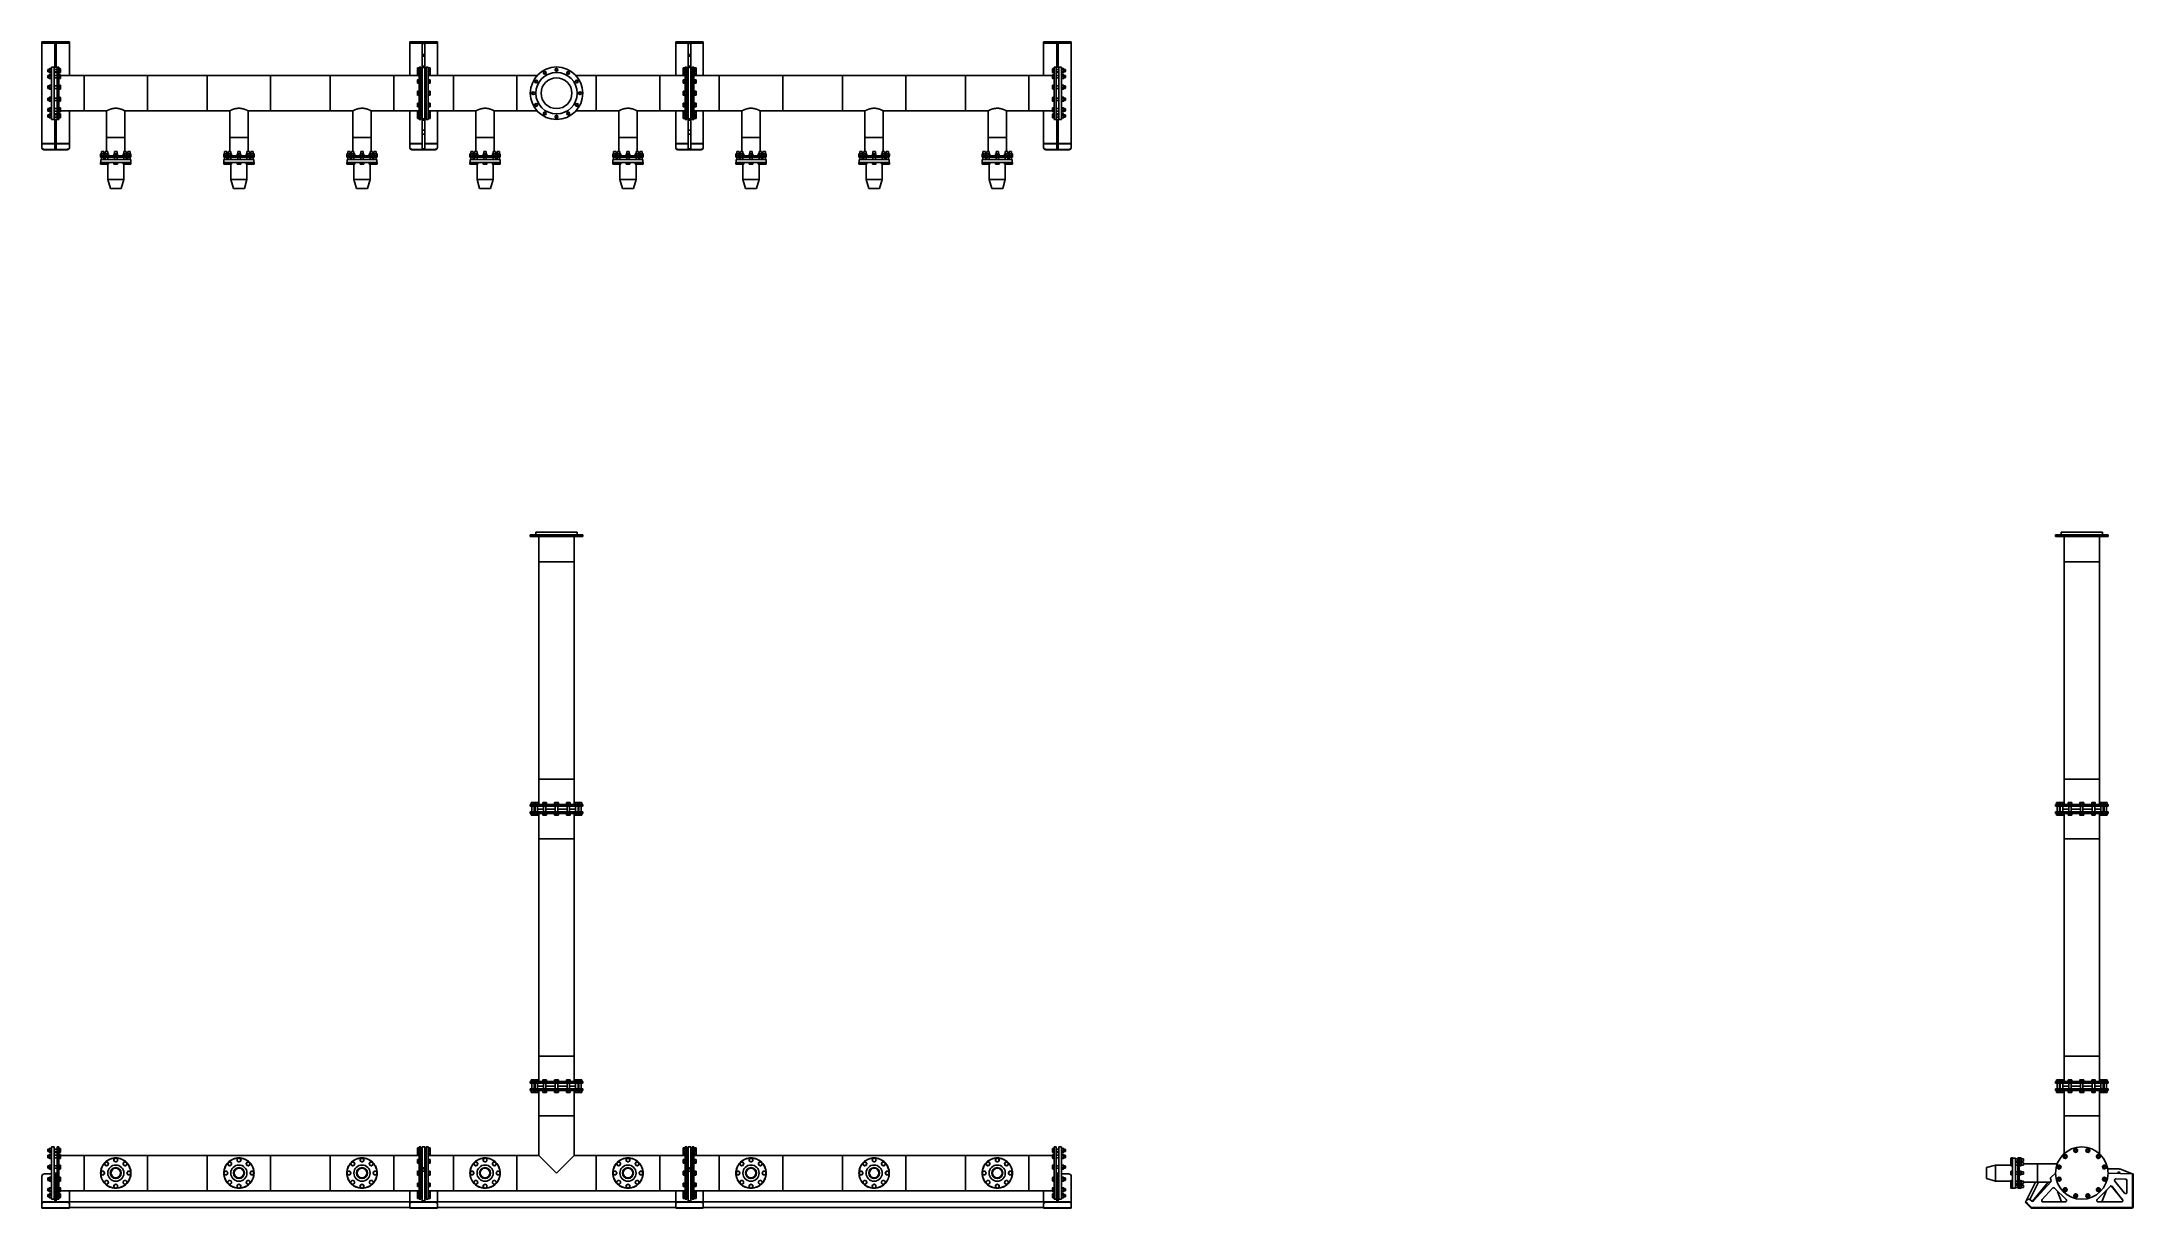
# Model space of a CAD drawing. Header units: inches. Extents: x 0.9 to 37.1, y -8.4 to 11.7.
# Drawn here: x 8.77 to 16.66, y 7.29 to 11.69 of the extents above; entities that cross this region are included whole.
import ezdxf

# ---------------------------------------------------------------- set-up
doc = ezdxf.new("R2010")
doc.units = ezdxf.units.IN
doc.header["$MEASUREMENT"] = 0

msp = doc.modelspace()

# ---------------------------------------------------------------- linework, layer by layer
at = {"color": 7, "linetype": 'Continuous', "lineweight": 25}
for p, q in [((8.7701, 11.6919), (8.7701, 11.6945)), ((8.7701, 11.6945), (8.7805, 11.6945)), ((8.7805, 11.6919), (8.7701, 11.6919)), ((8.7701, 11.6897), (8.7701, 11.6919)), ((8.7701, 11.6897), (8.7701, 11.3114)), ((8.8196, 11.6897), (8.7701, 11.6897)), ((8.7805, 11.6945), (8.7805, 11.6919)), ((8.8638, 11.6945), (8.7805, 11.6945)), ((8.8638, 11.6919), (8.7805, 11.6919)), ((8.8196, 11.6919), (8.8196, 11.5995)), ((8.8248, 11.6919), (8.8196, 11.6919)), ((8.8248, 11.6919), (8.8248, 11.5995)), ((8.8742, 11.6897), (8.8248, 11.6897)), ((8.8638, 11.6919), (8.8638, 11.6945)), ((8.8638, 11.6945), (8.8742, 11.6945)), ((8.8742, 11.6919), (8.8638, 11.6919)), ((8.8742, 11.6945), (8.8742, 11.6919)), ((8.8742, 11.6919), (8.8742, 11.6897)), ((8.8742, 11.567), (8.8742, 11.6897)), ((10.1586, 11.6919), (10.1586, 11.6945)), ((10.1586, 11.6945), (10.169, 11.6945)), ((10.169, 11.6919), (10.1586, 11.6919)), ((10.1586, 11.6897), (10.1586, 11.6919)), ((10.1586, 11.6897), (10.1586, 11.567)), ((10.2055, 11.6897), (10.1586, 11.6897)), ((10.169, 11.6945), (10.169, 11.6919)), ((10.2524, 11.6945), (10.169, 11.6945)), ((10.2524, 11.6919), (10.169, 11.6919)), ((10.2055, 11.6885), (10.2055, 11.6919)), ((10.2159, 11.6885), (10.2055, 11.6885)), ((10.2055, 11.6885), (10.2055, 11.6461)), ((10.2159, 11.6885), (10.2159, 11.6919)), ((10.2628, 11.6897), (10.2159, 11.6897)), ((10.2159, 11.6885), (10.2159, 11.6461)), ((10.2524, 11.6919), (10.2524, 11.6945)), ((10.2524, 11.6945), (10.2628, 11.6945)), ((10.2628, 11.6919), (10.2524, 11.6919)), ((10.2628, 11.6945), (10.2628, 11.6919)), ((10.2628, 11.6919), (10.2628, 11.6897)), ((10.2628, 11.567), (10.2628, 11.6897)), ((11.1623, 11.6919), (11.1623, 11.6945)), ((11.1623, 11.6945), (11.1727, 11.6945)), ((11.1727, 11.6919), (11.1623, 11.6919)), ((11.1623, 11.6897), (11.1623, 11.6919)), ((11.1623, 11.6897), (11.1623, 11.567)), ((11.2091, 11.6897), (11.1623, 11.6897)), ((11.1727, 11.6945), (11.1727, 11.6919)), ((11.256, 11.6945), (11.1727, 11.6945)), ((11.256, 11.6919), (11.1727, 11.6919)), ((11.2091, 11.6885), (11.2091, 11.6919)), ((11.2196, 11.6885), (11.2091, 11.6885)), ((11.2091, 11.6885), (11.2091, 11.6461)), ((11.2196, 11.6885), (11.2196, 11.6919)), ((11.2664, 11.6897), (11.2196, 11.6897)), ((11.2196, 11.6885), (11.2196, 11.6461)), ((11.256, 11.6919), (11.256, 11.6945)), ((11.256, 11.6945), (11.2664, 11.6945)), ((11.2664, 11.6919), (11.256, 11.6919)), ((11.2664, 11.6945), (11.2664, 11.6919)), ((11.2664, 11.6919), (11.2664, 11.6897)), ((11.2664, 11.567), (11.2664, 11.6897)), ((12.5508, 11.6919), (12.5508, 11.6945)), ((12.5508, 11.6945), (12.5612, 11.6945)), ((12.5612, 11.6919), (12.5508, 11.6919)), ((12.5508, 11.6897), (12.5508, 11.6919)), ((12.5508, 11.6897), (12.5508, 11.567)), ((12.6003, 11.6897), (12.5508, 11.6897)), ((12.5612, 11.6945), (12.5612, 11.6919)), ((12.6446, 11.6945), (12.5612, 11.6945)), ((12.6446, 11.6919), (12.5612, 11.6919)), ((12.6055, 11.6919), (12.6003, 11.6919)), ((12.6003, 11.6919), (12.6003, 11.5995)), ((12.6055, 11.6919), (12.6055, 11.5995)), ((12.655, 11.6897), (12.6055, 11.6897)), ((12.6446, 11.6919), (12.6446, 11.6945)), ((12.6446, 11.6945), (12.655, 11.6945)), ((12.655, 11.6919), (12.6446, 11.6919)), ((12.655, 11.6945), (12.655, 11.6919)), ((12.655, 11.6919), (12.655, 11.6897)), ((12.655, 11.3114), (12.655, 11.6897)), ((10.2159, 11.6461), (10.2055, 11.6461)), ((10.2055, 11.6405), (10.2055, 11.6461)), ((10.2159, 11.6405), (10.2055, 11.6405)), ((10.2055, 11.6026), (10.2055, 11.6405)), ((10.2159, 11.6026), (10.2055, 11.6026)), ((10.2055, 11.5975), (10.2055, 11.6026)), ((10.2159, 11.6405), (10.2159, 11.6461)), ((10.2159, 11.6026), (10.2159, 11.6405)), ((10.2159, 11.5975), (10.2159, 11.6026)), ((11.2196, 11.6461), (11.2091, 11.6461)), ((11.2091, 11.6405), (11.2091, 11.6461)), ((11.2196, 11.6405), (11.2091, 11.6405)), ((11.2091, 11.6026), (11.2091, 11.6405)), ((11.2196, 11.6026), (11.2091, 11.6026)), ((11.2091, 11.5975), (11.2091, 11.6026)), ((11.2196, 11.6405), (11.2196, 11.6461)), ((11.2196, 11.6026), (11.2196, 11.6405)), ((11.2196, 11.5975), (11.2196, 11.6026)), ((8.7929, 11.5906), (8.7922, 11.59)), ((8.7922, 11.59), (8.7922, 11.5822)), ((8.7922, 11.5822), (8.7929, 11.5815)), ((8.7929, 11.5677), (8.7922, 11.567)), ((8.7922, 11.567), (8.7922, 11.5593)), ((8.7922, 11.5593), (8.7929, 11.5586)), ((8.7929, 11.528), (8.7922, 11.5273)), ((8.7922, 11.5273), (8.7922, 11.5196)), ((8.7984, 11.5906), (8.7929, 11.5906)), ((8.7929, 11.5906), (8.7929, 11.5815)), ((8.7929, 11.5815), (8.7984, 11.5815)), ((8.7984, 11.5677), (8.7929, 11.5677)), ((8.7929, 11.5677), (8.7929, 11.5586)), ((8.7929, 11.5586), (8.7984, 11.5586)), ((8.7984, 11.528), (8.7929, 11.528)), ((8.7929, 11.528), (8.7929, 11.5189)), ((8.7987, 11.5932), (8.7984, 11.5929)), ((8.7984, 11.5927), (8.7984, 11.5929)), ((8.7984, 11.5927), (8.7984, 11.5879)), ((8.7984, 11.5879), (8.7984, 11.5813)), ((8.7984, 11.5813), (8.7984, 11.5793)), ((8.7984, 11.5793), (8.7987, 11.579)), ((8.7987, 11.5703), (8.7984, 11.57)), ((8.7984, 11.568), (8.7984, 11.57)), ((8.7984, 11.568), (8.7984, 11.5614)), ((8.7984, 11.5614), (8.7984, 11.5566)), ((8.7984, 11.5566), (8.7984, 11.5563)), ((8.7984, 11.5563), (8.7987, 11.5561)), ((8.7987, 11.5306), (8.7984, 11.5303)), ((8.7984, 11.5303), (8.7984, 11.5301)), ((8.7984, 11.5253), (8.7984, 11.5301)), ((8.7984, 11.5253), (8.7984, 11.5186)), ((8.7987, 11.5703), (8.7987, 11.5703)), ((8.8064, 11.5937), (8.7994, 11.5937)), ((8.8064, 11.5917), (8.7994, 11.5917)), ((8.8064, 11.584), (8.7994, 11.584)), ((8.8064, 11.5785), (8.7994, 11.5785)), ((8.8064, 11.5708), (8.7994, 11.5708)), ((8.8064, 11.5652), (8.7994, 11.5652)), ((8.8064, 11.5576), (8.7994, 11.5576)), ((8.8064, 11.5556), (8.7994, 11.5556)), ((8.8064, 11.5311), (8.7994, 11.5311)), ((8.8064, 11.5291), (8.7994, 11.5291)), ((8.8064, 11.5937), (8.8064, 11.5927)), ((8.8065, 11.5929), (8.8064, 11.5929)), ((8.8064, 11.5927), (8.8064, 11.5917)), ((8.8064, 11.5879), (8.8064, 11.5917)), ((8.8064, 11.584), (8.8064, 11.5879)), ((8.8064, 11.5813), (8.8064, 11.584)), ((8.8064, 11.5785), (8.8064, 11.5813)), ((8.8064, 11.5793), (8.8065, 11.5793)), ((8.8064, 11.5708), (8.8064, 11.568)), ((8.8065, 11.57), (8.8064, 11.57)), ((8.8064, 11.568), (8.8064, 11.5652)), ((8.8064, 11.5614), (8.8064, 11.5652)), ((8.8064, 11.5576), (8.8064, 11.5614)), ((8.8064, 11.5566), (8.8064, 11.5576)), ((8.8064, 11.5556), (8.8064, 11.5566)), ((8.8064, 11.5563), (8.8065, 11.5563)), ((8.8064, 11.5301), (8.8064, 11.5311)), ((8.8065, 11.5303), (8.8064, 11.5303)), ((8.8064, 11.5291), (8.8064, 11.5301)), ((8.8064, 11.5291), (8.8064, 11.5253)), ((8.8064, 11.5253), (8.8064, 11.5214)), ((8.8169, 11.5995), (8.8065, 11.5995)), ((8.8065, 11.405), (8.8065, 11.5995)), ((8.8274, 11.5995), (8.8169, 11.5995)), ((8.8169, 11.405), (8.8169, 11.5995)), ((8.8274, 11.5906), (8.8169, 11.5906)), ((8.8169, 11.5815), (8.8274, 11.5815)), ((8.8274, 11.5787), (8.8169, 11.5787)), ((8.8274, 11.5677), (8.8169, 11.5677)), ((8.8169, 11.5586), (8.8274, 11.5586)), ((8.8274, 11.528), (8.8169, 11.528)), ((8.8248, 11.5995), (8.8196, 11.5995)), ((8.8339, 11.5995), (8.8274, 11.5995)), ((8.8274, 11.405), (8.8274, 11.5995)), ((8.8339, 11.405), (8.8339, 11.5995)), ((8.8339, 11.5937), (8.8396, 11.5937)), ((8.8339, 11.5917), (8.8396, 11.5917)), ((8.8339, 11.584), (8.8396, 11.584)), ((8.8339, 11.5785), (8.8396, 11.5785)), ((8.8339, 11.5708), (8.8396, 11.5708)), ((8.8339, 11.5652), (8.8396, 11.5652)), ((8.8339, 11.5576), (8.8396, 11.5576)), ((8.8339, 11.5556), (8.8396, 11.5556)), ((8.8339, 11.5311), (8.8396, 11.5311)), ((8.8339, 11.5291), (8.8396, 11.5291)), ((8.8402, 11.5929), (8.84, 11.5932)), ((8.84, 11.579), (8.8402, 11.5793)), ((8.8402, 11.57), (8.84, 11.5703)), ((8.84, 11.5561), (8.8402, 11.5563)), ((8.8402, 11.5303), (8.84, 11.5306)), ((8.8402, 11.5927), (8.8402, 11.5929)), ((8.8402, 11.5879), (8.8402, 11.5927)), ((8.8402, 11.5813), (8.8402, 11.5879)), ((8.8402, 11.5793), (8.8402, 11.5813)), ((8.8402, 11.568), (8.8402, 11.57)), ((8.8402, 11.5614), (8.8402, 11.568)), ((8.9294, 11.567), (8.8402, 11.567)), ((8.8402, 11.5566), (8.8402, 11.5614)), ((8.8402, 11.5563), (8.8402, 11.5566)), ((8.8402, 11.5301), (8.8402, 11.5303)), ((8.8402, 11.5253), (8.8402, 11.5301)), ((8.8402, 11.5186), (8.8402, 11.5253)), ((9.169, 11.567), (8.9294, 11.567)), ((8.9294, 11.567), (8.9294, 11.5006)), ((8.9294, 11.4364), (8.9294, 11.567)), ((9.394, 11.567), (9.169, 11.567)), ((9.169, 11.4342), (9.169, 11.567)), ((9.169, 11.567), (9.169, 11.5006)), ((9.6336, 11.567), (9.394, 11.567)), ((9.394, 11.4342), (9.394, 11.567)), ((9.8586, 11.567), (9.6336, 11.567)), ((9.6336, 11.4342), (9.6336, 11.567)), ((10.0982, 11.567), (9.8586, 11.567)), ((9.8586, 11.4342), (9.8586, 11.567)), ((10.1938, 11.567), (10.0982, 11.567)), ((10.0982, 11.4342), (10.0982, 11.567)), ((10.1875, 11.5959), (10.1875, 11.5925)), ((10.1875, 11.5925), (10.1875, 11.5857)), ((10.1876, 11.5843), (10.1875, 11.5857)), ((10.1875, 11.5841), (10.1875, 11.5857)), ((10.1881, 11.5851), (10.1875, 11.5841)), ((10.1875, 11.5841), (10.1875, 11.5832)), ((10.1875, 11.5832), (10.1875, 11.5772)), ((10.1875, 11.5772), (10.1875, 11.5713)), ((10.1875, 11.5704), (10.1875, 11.5713)), ((10.1875, 11.5704), (10.1881, 11.5694)), ((10.1875, 11.5517), (10.1875, 11.5483)), ((10.1875, 11.5483), (10.1875, 11.5414)), ((10.1875, 11.5414), (10.1875, 11.538)), ((10.1938, 11.5959), (10.1881, 11.5959)), ((10.1938, 11.5891), (10.1881, 11.5891)), ((10.1938, 11.5851), (10.1881, 11.5851)), ((10.1938, 11.5812), (10.1881, 11.5812)), ((10.1938, 11.5733), (10.1881, 11.5733)), ((10.1938, 11.5694), (10.1881, 11.5694)), ((10.1938, 11.5517), (10.1881, 11.5517)), ((10.1938, 11.5448), (10.1881, 11.5448)), ((10.1938, 11.538), (10.1881, 11.538)), ((10.2003, 11.5995), (10.1938, 11.5995)), ((10.1938, 11.5995), (10.1938, 11.4016)), ((10.2003, 11.5995), (10.2003, 11.4016)), ((10.2055, 11.5937), (10.2003, 11.5937)), ((10.2003, 11.5845), (10.2055, 11.5845)), ((10.2055, 11.5818), (10.2003, 11.5818)), ((10.2003, 11.5727), (10.2055, 11.5727)), ((10.2055, 11.5494), (10.2003, 11.5494)), ((10.2003, 11.5403), (10.2055, 11.5403)), ((10.2159, 11.5975), (10.2055, 11.5975)), ((10.2055, 11.5975), (10.2055, 11.4036)), ((10.2159, 11.5975), (10.2159, 11.4036)), ((10.2211, 11.5937), (10.2159, 11.5937)), ((10.2159, 11.5845), (10.2211, 11.5845)), ((10.2211, 11.5818), (10.2159, 11.5818)), ((10.2159, 11.5727), (10.2211, 11.5727)), ((10.2211, 11.5494), (10.2159, 11.5494)), ((10.2159, 11.5403), (10.2211, 11.5403)), ((10.2276, 11.5995), (10.2211, 11.5995)), ((10.2211, 11.4016), (10.2211, 11.5995)), ((10.2276, 11.4016), (10.2276, 11.5995)), ((10.2278, 11.5959), (10.2276, 11.5959)), ((10.2278, 11.5841), (10.2276, 11.5841)), ((10.2276, 11.5704), (10.2278, 11.5704)), ((10.3232, 11.567), (10.2276, 11.567)), ((10.2278, 11.5517), (10.2276, 11.5517)), ((10.2276, 11.538), (10.2278, 11.538)), ((10.2278, 11.5959), (10.2278, 11.5925)), ((10.2278, 11.5959), (10.2348, 11.5959)), ((10.2278, 11.5925), (10.2278, 11.5891)), ((10.2278, 11.5891), (10.2348, 11.5891)), ((10.2278, 11.5891), (10.2278, 11.5857)), ((10.2278, 11.5857), (10.2278, 11.5851)), ((10.2278, 11.5832), (10.2278, 11.5851)), ((10.2278, 11.5851), (10.2348, 11.5851)), ((10.2278, 11.5812), (10.2278, 11.5832)), ((10.2278, 11.5812), (10.2278, 11.5772)), ((10.2278, 11.5812), (10.2348, 11.5812)), ((10.2278, 11.5772), (10.2278, 11.5733)), ((10.2278, 11.5733), (10.2348, 11.5733)), ((10.2278, 11.5733), (10.2278, 11.5713)), ((10.2278, 11.5713), (10.2278, 11.5694)), ((10.2278, 11.5694), (10.2348, 11.5694)), ((10.2278, 11.5483), (10.2278, 11.5517)), ((10.2278, 11.5517), (10.2348, 11.5517)), ((10.2278, 11.5448), (10.2278, 11.5483)), ((10.2278, 11.5448), (10.2278, 11.5414)), ((10.2278, 11.5448), (10.2348, 11.5448)), ((10.2278, 11.5414), (10.2278, 11.538)), ((10.2278, 11.538), (10.2348, 11.538)), ((10.2357, 11.5841), (10.2348, 11.5851)), ((10.2348, 11.5694), (10.2357, 11.5704)), ((10.2357, 11.5959), (10.2357, 11.5925)), ((10.2357, 11.5857), (10.2357, 11.5925)), ((10.2357, 11.5841), (10.2357, 11.5857)), ((10.2357, 11.5832), (10.2357, 11.5841)), ((10.2357, 11.5832), (10.2357, 11.5772)), ((10.2357, 11.5713), (10.2357, 11.5772)), ((10.2357, 11.5704), (10.2357, 11.5713)), ((10.2357, 11.5483), (10.2357, 11.5517)), ((10.2357, 11.5483), (10.2357, 11.5414)), ((10.2357, 11.538), (10.2357, 11.5414)), ((10.5628, 11.567), (10.3232, 11.567)), ((10.3232, 11.567), (10.3232, 11.5006)), ((10.3232, 11.4342), (10.3232, 11.567)), ((10.6392, 11.567), (10.5628, 11.567)), ((10.5628, 11.567), (10.5628, 11.5006)), ((10.8623, 11.567), (10.7859, 11.567)), ((11.1018, 11.567), (10.8623, 11.567)), ((10.8623, 11.4342), (10.8623, 11.567)), ((10.8623, 11.5006), (10.8623, 11.567)), ((11.1974, 11.567), (11.1018, 11.567)), ((11.1018, 11.4342), (11.1018, 11.567)), ((11.1911, 11.5959), (11.1911, 11.5925)), ((11.1911, 11.5925), (11.1911, 11.5857)), ((11.1913, 11.5843), (11.1911, 11.5857)), ((11.1911, 11.5841), (11.1911, 11.5857)), ((11.1917, 11.5851), (11.1911, 11.5841)), ((11.1911, 11.5841), (11.1911, 11.5832)), ((11.1911, 11.5832), (11.1911, 11.5772)), ((11.1911, 11.5772), (11.1911, 11.5713)), ((11.1911, 11.5704), (11.1911, 11.5713)), ((11.1911, 11.5704), (11.1917, 11.5694)), ((11.1911, 11.5517), (11.1911, 11.5483)), ((11.1911, 11.5483), (11.1911, 11.5414)), ((11.1911, 11.5414), (11.1911, 11.538)), ((11.1974, 11.5959), (11.1917, 11.5959)), ((11.1974, 11.5891), (11.1917, 11.5891)), ((11.1974, 11.5851), (11.1917, 11.5851)), ((11.1974, 11.5812), (11.1917, 11.5812)), ((11.1974, 11.5733), (11.1917, 11.5733)), ((11.1974, 11.5694), (11.1917, 11.5694)), ((11.1974, 11.5517), (11.1917, 11.5517)), ((11.1974, 11.5448), (11.1917, 11.5448)), ((11.1974, 11.538), (11.1917, 11.538)), ((11.2039, 11.5995), (11.1974, 11.5995)), ((11.1974, 11.5995), (11.1974, 11.4016)), ((11.2039, 11.5995), (11.2039, 11.4016)), ((11.2091, 11.5937), (11.2039, 11.5937)), ((11.2039, 11.5845), (11.2091, 11.5845)), ((11.2091, 11.5818), (11.2039, 11.5818)), ((11.2039, 11.5727), (11.2091, 11.5727)), ((11.2091, 11.5494), (11.2039, 11.5494)), ((11.2039, 11.5403), (11.2091, 11.5403)), ((11.2196, 11.5975), (11.2091, 11.5975)), ((11.2091, 11.5975), (11.2091, 11.4036)), ((11.2196, 11.5975), (11.2196, 11.4036)), ((11.2248, 11.5937), (11.2196, 11.5937)), ((11.2196, 11.5845), (11.2248, 11.5845)), ((11.2248, 11.5818), (11.2196, 11.5818)), ((11.2196, 11.5727), (11.2248, 11.5727)), ((11.2248, 11.5494), (11.2196, 11.5494)), ((11.2196, 11.5403), (11.2248, 11.5403)), ((11.2313, 11.5995), (11.2248, 11.5995)), ((11.2248, 11.4016), (11.2248, 11.5995)), ((11.2313, 11.4016), (11.2313, 11.5995)), ((11.2314, 11.5959), (11.2313, 11.5959)), ((11.2314, 11.5841), (11.2313, 11.5841)), ((11.2313, 11.5704), (11.2314, 11.5704)), ((11.3268, 11.567), (11.2313, 11.567)), ((11.2314, 11.5517), (11.2313, 11.5517)), ((11.2313, 11.538), (11.2314, 11.538)), ((11.2314, 11.5959), (11.2314, 11.5925)), ((11.2314, 11.5959), (11.2384, 11.5959)), ((11.2314, 11.5925), (11.2314, 11.5891)), ((11.2314, 11.5891), (11.2384, 11.5891)), ((11.2314, 11.5891), (11.2314, 11.5857)), ((11.2314, 11.5857), (11.2314, 11.5851)), ((11.2314, 11.5832), (11.2314, 11.5851)), ((11.2314, 11.5851), (11.2384, 11.5851)), ((11.2314, 11.5812), (11.2314, 11.5832)), ((11.2314, 11.5812), (11.2314, 11.5772)), ((11.2314, 11.5812), (11.2384, 11.5812)), ((11.2314, 11.5772), (11.2314, 11.5733)), ((11.2314, 11.5733), (11.2384, 11.5733)), ((11.2314, 11.5733), (11.2314, 11.5713)), ((11.2314, 11.5713), (11.2314, 11.5694)), ((11.2314, 11.5694), (11.2384, 11.5694)), ((11.2314, 11.5483), (11.2314, 11.5517)), ((11.2314, 11.5517), (11.2384, 11.5517)), ((11.2314, 11.5448), (11.2314, 11.5483)), ((11.2314, 11.5448), (11.2314, 11.5414)), ((11.2314, 11.5448), (11.2384, 11.5448)), ((11.2314, 11.5414), (11.2314, 11.538)), ((11.2314, 11.538), (11.2384, 11.538)), ((11.2394, 11.5841), (11.2384, 11.5851)), ((11.2384, 11.5694), (11.2394, 11.5704)), ((11.2394, 11.5959), (11.2394, 11.5925)), ((11.2394, 11.5857), (11.2394, 11.5925)), ((11.2394, 11.5841), (11.2394, 11.5857)), ((11.2394, 11.5832), (11.2394, 11.5841)), ((11.2394, 11.5832), (11.2394, 11.5772)), ((11.2394, 11.5713), (11.2394, 11.5772)), ((11.2394, 11.5704), (11.2394, 11.5713)), ((11.2394, 11.5483), (11.2394, 11.5517)), ((11.2394, 11.5483), (11.2394, 11.5414)), ((11.2394, 11.538), (11.2394, 11.5414)), ((11.5664, 11.567), (11.3268, 11.567)), ((11.3268, 11.567), (11.3268, 11.5006)), ((11.3268, 11.4342), (11.3268, 11.567)), ((11.7914, 11.567), (11.5664, 11.567)), ((11.5664, 11.4342), (11.5664, 11.567)), ((11.5664, 11.567), (11.5664, 11.5006)), ((12.031, 11.567), (11.7914, 11.567)), ((11.7914, 11.4342), (11.7914, 11.567)), ((11.7914, 11.567), (11.7914, 11.5006)), ((12.256, 11.567), (12.031, 11.567)), ((12.031, 11.4342), (12.031, 11.567)), ((12.031, 11.567), (12.031, 11.5006)), ((12.4956, 11.567), (12.256, 11.567)), ((12.256, 11.4342), (12.256, 11.567)), ((12.5849, 11.567), (12.4956, 11.567)), ((12.4956, 11.4342), (12.4956, 11.567)), ((12.585, 11.5932), (12.5849, 11.5929)), ((12.5849, 11.5929), (12.5849, 11.5927)), ((12.5849, 11.5927), (12.5849, 11.5879)), ((12.5849, 11.5879), (12.5849, 11.5813)), ((12.5849, 11.5793), (12.5849, 11.5813)), ((12.5849, 11.5793), (12.585, 11.579)), ((12.585, 11.5703), (12.5849, 11.57)), ((12.5849, 11.57), (12.5849, 11.568)), ((12.5849, 11.568), (12.5849, 11.5614)), ((12.5849, 11.5614), (12.5849, 11.5566)), ((12.5849, 11.5563), (12.5849, 11.5566)), ((12.5849, 11.5563), (12.585, 11.5561)), ((12.585, 11.5306), (12.5849, 11.5303)), ((12.5849, 11.5303), (12.5849, 11.5301)), ((12.5849, 11.5301), (12.5849, 11.5253)), ((12.5849, 11.5253), (12.5849, 11.5186)), ((12.585, 11.5703), (12.585, 11.5703)), ((12.5912, 11.5937), (12.5855, 11.5937)), ((12.5912, 11.5917), (12.5855, 11.5917)), ((12.5912, 11.584), (12.5855, 11.584)), ((12.5912, 11.5785), (12.5855, 11.5785)), ((12.5912, 11.5708), (12.5855, 11.5708)), ((12.5912, 11.5652), (12.5855, 11.5652)), ((12.5912, 11.5576), (12.5855, 11.5576)), ((12.5912, 11.5556), (12.5855, 11.5556)), ((12.5912, 11.5311), (12.5855, 11.5311)), ((12.5912, 11.5291), (12.5855, 11.5291)), ((12.5977, 11.5995), (12.5912, 11.5995)), ((12.5912, 11.5995), (12.5912, 11.4016)), ((12.6081, 11.5995), (12.5977, 11.5995)), ((12.5977, 11.5995), (12.5977, 11.4016)), ((12.6081, 11.5906), (12.5977, 11.5906)), ((12.5977, 11.5815), (12.6081, 11.5815)), ((12.6081, 11.5787), (12.5977, 11.5787)), ((12.6081, 11.5677), (12.5977, 11.5677)), ((12.5977, 11.5586), (12.6081, 11.5586)), ((12.6081, 11.528), (12.5977, 11.528)), ((12.6055, 11.5995), (12.6003, 11.5995)), ((12.6185, 11.5995), (12.6081, 11.5995)), ((12.6081, 11.5995), (12.6081, 11.4016)), ((12.6185, 11.5995), (12.6185, 11.4016)), ((12.6187, 11.5929), (12.6185, 11.5929)), ((12.6185, 11.5793), (12.6187, 11.5793)), ((12.6187, 11.57), (12.6185, 11.57)), ((12.6185, 11.5563), (12.6187, 11.5563)), ((12.6187, 11.5303), (12.6185, 11.5303)), ((12.6187, 11.5927), (12.6187, 11.5937)), ((12.6187, 11.5937), (12.6257, 11.5937)), ((12.6187, 11.5917), (12.6187, 11.5927)), ((12.6187, 11.5917), (12.6187, 11.5879)), ((12.6187, 11.5917), (12.6257, 11.5917)), ((12.6187, 11.5879), (12.6187, 11.584)), ((12.6187, 11.584), (12.6257, 11.584)), ((12.6187, 11.584), (12.6187, 11.5813)), ((12.6187, 11.5813), (12.6187, 11.5785)), ((12.6187, 11.5785), (12.6257, 11.5785)), ((12.6187, 11.568), (12.6187, 11.5708)), ((12.6187, 11.5708), (12.6257, 11.5708)), ((12.6187, 11.5652), (12.6187, 11.568)), ((12.6187, 11.5652), (12.6187, 11.5614)), ((12.6187, 11.5652), (12.6257, 11.5652)), ((12.6187, 11.5614), (12.6187, 11.5576)), ((12.6187, 11.5576), (12.6257, 11.5576)), ((12.6187, 11.5576), (12.6187, 11.5566)), ((12.6187, 11.5566), (12.6187, 11.5556)), ((12.6187, 11.5556), (12.6257, 11.5556)), ((12.6187, 11.5311), (12.6187, 11.5301)), ((12.6187, 11.5311), (12.6257, 11.5311)), ((12.6187, 11.5301), (12.6187, 11.5291)), ((12.6187, 11.5253), (12.6187, 11.5291)), ((12.6187, 11.5291), (12.6257, 11.5291)), ((12.6187, 11.5214), (12.6187, 11.5253)), ((12.6266, 11.5929), (12.6264, 11.5932)), ((12.6264, 11.579), (12.6266, 11.5793)), ((12.6266, 11.57), (12.6264, 11.5703)), ((12.6264, 11.5561), (12.6266, 11.5563)), ((12.6266, 11.5303), (12.6264, 11.5306)), ((12.6266, 11.5927), (12.6266, 11.5929)), ((12.6266, 11.5927), (12.6266, 11.5879)), ((12.6321, 11.5906), (12.6266, 11.5906)), ((12.6266, 11.5813), (12.6266, 11.5879)), ((12.6266, 11.5815), (12.6321, 11.5815)), ((12.6266, 11.5793), (12.6266, 11.5813)), ((12.6266, 11.568), (12.6266, 11.57)), ((12.6266, 11.568), (12.6266, 11.5614)), ((12.6321, 11.5677), (12.6266, 11.5677)), ((12.6266, 11.5566), (12.6266, 11.5614)), ((12.6266, 11.5586), (12.6321, 11.5586)), ((12.6266, 11.5563), (12.6266, 11.5566)), ((12.6266, 11.5301), (12.6266, 11.5303)), ((12.6266, 11.5253), (12.6266, 11.5301)), ((12.6321, 11.528), (12.6266, 11.528)), ((12.6266, 11.5253), (12.6266, 11.5186)), ((12.6328, 11.59), (12.6321, 11.5906)), ((12.6321, 11.5815), (12.6321, 11.5906)), ((12.6321, 11.5815), (12.6328, 11.5822)), ((12.6328, 11.567), (12.6321, 11.5677)), ((12.6321, 11.5586), (12.6321, 11.5677)), ((12.6321, 11.5586), (12.6328, 11.5593)), ((12.6328, 11.5273), (12.6321, 11.528)), ((12.6321, 11.5189), (12.6321, 11.528)), ((12.6328, 11.5822), (12.6328, 11.59)), ((12.6328, 11.5593), (12.6328, 11.567)), ((12.6328, 11.5196), (12.6328, 11.5273)), ((8.7922, 11.5196), (8.7929, 11.5189)), ((8.7929, 11.4822), (8.7922, 11.4815)), ((8.7922, 11.4815), (8.7922, 11.4738)), ((8.7922, 11.4738), (8.7929, 11.4731)), ((8.7929, 11.5189), (8.7984, 11.5189)), ((8.7984, 11.4822), (8.7929, 11.4822)), ((8.7929, 11.4822), (8.7929, 11.4731)), ((8.7929, 11.4731), (8.7984, 11.4731)), ((8.7984, 11.5186), (8.7984, 11.5166)), ((8.7984, 11.5166), (8.7987, 11.5164)), ((8.7987, 11.4847), (8.7984, 11.4845)), ((8.7984, 11.4845), (8.7984, 11.4825)), ((8.7984, 11.4759), (8.7984, 11.4825)), ((8.7984, 11.4759), (8.7984, 11.471)), ((8.7984, 11.471), (8.7984, 11.4708)), ((8.7984, 11.4708), (8.7987, 11.4706)), ((8.7987, 11.445), (8.7984, 11.4448)), ((8.7984, 11.4448), (8.7984, 11.4446)), ((8.7984, 11.4446), (8.7984, 11.4397)), ((8.7987, 11.4847), (8.7987, 11.4847)), ((8.8064, 11.5214), (8.7994, 11.5214)), ((8.8064, 11.5159), (8.7994, 11.5159)), ((8.8064, 11.4853), (8.7994, 11.4853)), ((8.8064, 11.4797), (8.7994, 11.4797)), ((8.8064, 11.4721), (8.7994, 11.4721)), ((8.8064, 11.47), (8.7994, 11.47)), ((8.8064, 11.4456), (8.7994, 11.4456)), ((8.8064, 11.5186), (8.8064, 11.5214)), ((8.8064, 11.5159), (8.8064, 11.5186)), ((8.8064, 11.5166), (8.8065, 11.5166)), ((8.8064, 11.4825), (8.8064, 11.4853)), ((8.8065, 11.4845), (8.8064, 11.4845)), ((8.8064, 11.4797), (8.8064, 11.4825)), ((8.8064, 11.4797), (8.8064, 11.4759)), ((8.8064, 11.4759), (8.8064, 11.4721)), ((8.8064, 11.471), (8.8064, 11.4721)), ((8.8064, 11.47), (8.8064, 11.471)), ((8.8064, 11.4708), (8.8065, 11.4708)), ((8.8064, 11.4446), (8.8064, 11.4456)), ((8.8065, 11.4448), (8.8064, 11.4448)), ((8.8064, 11.4435), (8.8064, 11.4446)), ((8.8169, 11.5189), (8.8274, 11.5189)), ((8.8274, 11.4822), (8.8169, 11.4822)), ((8.8169, 11.4731), (8.8274, 11.4731)), ((8.8339, 11.5214), (8.8396, 11.5214)), ((8.8339, 11.5159), (8.8396, 11.5159)), ((8.8339, 11.4853), (8.8396, 11.4853)), ((8.8339, 11.4797), (8.8396, 11.4797)), ((8.8339, 11.4721), (8.8396, 11.4721)), ((8.8339, 11.47), (8.8396, 11.47)), ((8.8339, 11.4456), (8.8396, 11.4456)), ((8.84, 11.5164), (8.8402, 11.5166)), ((8.8402, 11.4845), (8.84, 11.4847)), ((8.84, 11.4706), (8.8402, 11.4708)), ((8.8402, 11.4448), (8.84, 11.445)), ((8.8402, 11.5166), (8.8402, 11.5186)), ((8.8402, 11.4825), (8.8402, 11.4845)), ((8.8402, 11.4759), (8.8402, 11.4825)), ((8.8402, 11.471), (8.8402, 11.4759)), ((8.8402, 11.4708), (8.8402, 11.471)), ((8.8402, 11.4448), (8.8402, 11.4446)), ((8.8402, 11.4397), (8.8402, 11.4446)), ((8.9294, 11.5006), (8.9294, 11.4342)), ((9.169, 11.5006), (9.169, 11.4342)), ((10.1881, 11.5085), (10.1875, 11.5074)), ((10.1875, 11.5074), (10.1875, 11.5065)), ((10.1875, 11.5065), (10.1875, 11.5006)), ((10.1875, 11.5006), (10.1875, 11.4946)), ((10.1875, 11.4946), (10.1875, 11.4937)), ((10.1875, 11.4937), (10.1881, 11.4927)), ((10.1875, 11.4631), (10.1875, 11.4597)), ((10.1875, 11.4597), (10.1875, 11.4529)), ((10.1875, 11.4529), (10.1875, 11.4495)), ((10.1938, 11.5085), (10.1881, 11.5085)), ((10.1938, 11.5045), (10.1881, 11.5045)), ((10.1938, 11.4966), (10.1881, 11.4966)), ((10.1938, 11.4927), (10.1881, 11.4927)), ((10.1938, 11.4631), (10.1881, 11.4631)), ((10.1938, 11.4563), (10.1881, 11.4563)), ((10.1938, 11.4495), (10.1881, 11.4495)), ((10.2055, 11.5051), (10.2003, 11.5051)), ((10.2003, 11.496), (10.2055, 11.496)), ((10.2055, 11.4609), (10.2003, 11.4609)), ((10.2003, 11.4517), (10.2055, 11.4517)), ((10.2211, 11.5051), (10.2159, 11.5051)), ((10.2159, 11.496), (10.2211, 11.496)), ((10.2211, 11.4609), (10.2159, 11.4609)), ((10.2159, 11.4517), (10.2211, 11.4517)), ((10.2278, 11.5074), (10.2276, 11.5074)), ((10.2276, 11.4937), (10.2278, 11.4937)), ((10.2278, 11.4631), (10.2276, 11.4631)), ((10.2276, 11.4495), (10.2278, 11.4495)), ((10.2278, 11.5085), (10.2278, 11.5065)), ((10.2278, 11.5085), (10.2348, 11.5085)), ((10.2278, 11.5065), (10.2278, 11.5045)), ((10.2278, 11.5006), (10.2278, 11.5045)), ((10.2278, 11.5045), (10.2348, 11.5045)), ((10.2278, 11.4966), (10.2278, 11.5006)), ((10.2278, 11.4966), (10.2278, 11.4946)), ((10.2278, 11.4966), (10.2348, 11.4966)), ((10.2278, 11.4946), (10.2278, 11.4927)), ((10.2278, 11.4927), (10.2348, 11.4927)), ((10.2278, 11.4631), (10.2278, 11.4597)), ((10.2278, 11.4631), (10.2348, 11.4631)), ((10.2278, 11.4597), (10.2278, 11.4563)), ((10.2278, 11.4563), (10.2348, 11.4563)), ((10.2278, 11.4529), (10.2278, 11.4563)), ((10.2278, 11.4495), (10.2278, 11.4529)), ((10.2278, 11.4495), (10.2348, 11.4495)), ((10.2357, 11.5074), (10.2348, 11.5085)), ((10.2348, 11.4927), (10.2357, 11.4937)), ((10.2357, 11.5065), (10.2357, 11.5074)), ((10.2357, 11.5006), (10.2357, 11.5065)), ((10.2357, 11.5006), (10.2357, 11.4946)), ((10.2357, 11.4937), (10.2357, 11.4946)), ((10.2357, 11.4597), (10.2357, 11.4631)), ((10.2357, 11.4529), (10.2357, 11.4597)), ((10.2357, 11.4529), (10.2357, 11.4495)), ((10.3232, 11.5006), (10.3232, 11.4342)), ((10.5628, 11.5006), (10.5628, 11.4342)), ((10.8623, 11.4342), (10.8623, 11.5006)), ((11.1917, 11.5085), (11.1911, 11.5074)), ((11.1911, 11.5074), (11.1911, 11.5065)), ((11.1911, 11.5065), (11.1911, 11.5006)), ((11.1911, 11.5006), (11.1911, 11.4946)), ((11.1911, 11.4946), (11.1911, 11.4937)), ((11.1911, 11.4937), (11.1917, 11.4927)), ((11.1911, 11.4631), (11.1911, 11.4597)), ((11.1911, 11.4597), (11.1911, 11.4529)), ((11.1911, 11.4529), (11.1911, 11.4495)), ((11.1974, 11.5085), (11.1917, 11.5085)), ((11.1974, 11.5045), (11.1917, 11.5045)), ((11.1974, 11.4966), (11.1917, 11.4966)), ((11.1974, 11.4927), (11.1917, 11.4927)), ((11.1974, 11.4631), (11.1917, 11.4631)), ((11.1974, 11.4563), (11.1917, 11.4563)), ((11.1974, 11.4495), (11.1917, 11.4495)), ((11.2091, 11.5051), (11.2039, 11.5051)), ((11.2039, 11.496), (11.2091, 11.496)), ((11.2091, 11.4609), (11.2039, 11.4609)), ((11.2039, 11.4517), (11.2091, 11.4517)), ((11.2248, 11.5051), (11.2196, 11.5051)), ((11.2196, 11.496), (11.2248, 11.496)), ((11.2248, 11.4609), (11.2196, 11.4609)), ((11.2196, 11.4517), (11.2248, 11.4517)), ((11.2314, 11.5074), (11.2313, 11.5074)), ((11.2313, 11.4937), (11.2314, 11.4937)), ((11.2314, 11.4631), (11.2313, 11.4631)), ((11.2313, 11.4495), (11.2314, 11.4495)), ((11.2314, 11.5085), (11.2314, 11.5065)), ((11.2314, 11.5085), (11.2384, 11.5085)), ((11.2314, 11.5065), (11.2314, 11.5045)), ((11.2314, 11.5006), (11.2314, 11.5045)), ((11.2314, 11.5045), (11.2384, 11.5045)), ((11.2314, 11.4966), (11.2314, 11.5006)), ((11.2314, 11.4966), (11.2314, 11.4946)), ((11.2314, 11.4966), (11.2384, 11.4966)), ((11.2314, 11.4946), (11.2314, 11.4927)), ((11.2314, 11.4927), (11.2384, 11.4927)), ((11.2314, 11.4631), (11.2314, 11.4597)), ((11.2314, 11.4631), (11.2384, 11.4631)), ((11.2314, 11.4597), (11.2314, 11.4563)), ((11.2314, 11.4563), (11.2384, 11.4563)), ((11.2314, 11.4529), (11.2314, 11.4563)), ((11.2314, 11.4495), (11.2314, 11.4529)), ((11.2314, 11.4495), (11.2384, 11.4495)), ((11.2394, 11.5074), (11.2384, 11.5085)), ((11.2384, 11.4927), (11.2394, 11.4937)), ((11.2394, 11.5065), (11.2394, 11.5074)), ((11.2394, 11.5006), (11.2394, 11.5065)), ((11.2394, 11.5006), (11.2394, 11.4946)), ((11.2394, 11.4937), (11.2394, 11.4946)), ((11.2394, 11.4597), (11.2394, 11.4631)), ((11.2394, 11.4529), (11.2394, 11.4597)), ((11.2394, 11.4529), (11.2394, 11.4495)), ((11.3268, 11.5006), (11.3268, 11.4342)), ((11.5664, 11.5006), (11.5664, 11.4342)), ((11.7914, 11.5006), (11.7914, 11.4342)), ((12.031, 11.5006), (12.031, 11.4342)), ((12.5849, 11.5186), (12.5849, 11.5166)), ((12.5849, 11.5166), (12.585, 11.5164)), ((12.585, 11.4847), (12.5849, 11.4845)), ((12.5849, 11.4845), (12.5849, 11.4825)), ((12.5849, 11.4825), (12.5849, 11.4759)), ((12.5849, 11.4759), (12.5849, 11.471)), ((12.5849, 11.471), (12.5849, 11.4708)), ((12.5849, 11.4708), (12.585, 11.4706)), ((12.585, 11.445), (12.5849, 11.4448)), ((12.5849, 11.4448), (12.5849, 11.4446)), ((12.5849, 11.4446), (12.5849, 11.4397)), ((12.5912, 11.5214), (12.5855, 11.5214)), ((12.5912, 11.5159), (12.5855, 11.5159)), ((12.5912, 11.4853), (12.5855, 11.4853)), ((12.5912, 11.4797), (12.5855, 11.4797)), ((12.5912, 11.4721), (12.5855, 11.4721)), ((12.5912, 11.47), (12.5855, 11.47)), ((12.5912, 11.4456), (12.5855, 11.4456)), ((12.5977, 11.5189), (12.6081, 11.5189)), ((12.6081, 11.4822), (12.5977, 11.4822)), ((12.5977, 11.4731), (12.6081, 11.4731)), ((12.6185, 11.5166), (12.6187, 11.5166)), ((12.6187, 11.4845), (12.6185, 11.4845)), ((12.6185, 11.4708), (12.6187, 11.4708)), ((12.6187, 11.4448), (12.6185, 11.4448)), ((12.6187, 11.5214), (12.6187, 11.5186)), ((12.6187, 11.5214), (12.6257, 11.5214)), ((12.6187, 11.5186), (12.6187, 11.5159)), ((12.6187, 11.5159), (12.6257, 11.5159)), ((12.6187, 11.4853), (12.6187, 11.4825)), ((12.6187, 11.4853), (12.6257, 11.4853)), ((12.6187, 11.4825), (12.6187, 11.4797)), ((12.6187, 11.4797), (12.6257, 11.4797)), ((12.6187, 11.4759), (12.6187, 11.4797)), ((12.6187, 11.4721), (12.6187, 11.4759)), ((12.6187, 11.4721), (12.6257, 11.4721)), ((12.6187, 11.4721), (12.6187, 11.471)), ((12.6187, 11.471), (12.6187, 11.47)), ((12.6187, 11.47), (12.6257, 11.47)), ((12.6187, 11.4456), (12.6187, 11.4446)), ((12.6187, 11.4456), (12.6257, 11.4456)), ((12.6187, 11.4446), (12.6187, 11.4435)), ((12.6264, 11.5164), (12.6266, 11.5166)), ((12.6264, 11.5164), (12.6264, 11.5164)), ((12.6266, 11.4845), (12.6264, 11.4847)), ((12.6264, 11.4706), (12.6266, 11.4708)), ((12.6266, 11.4448), (12.6264, 11.445)), ((12.6266, 11.5189), (12.6321, 11.5189)), ((12.6266, 11.5166), (12.6266, 11.5186)), ((12.6266, 11.4825), (12.6266, 11.4845)), ((12.6266, 11.4759), (12.6266, 11.4825)), ((12.6321, 11.4822), (12.6266, 11.4822)), ((12.6266, 11.4759), (12.6266, 11.471)), ((12.6266, 11.4731), (12.6321, 11.4731)), ((12.6266, 11.4708), (12.6266, 11.471)), ((12.6266, 11.4446), (12.6266, 11.4448)), ((12.6266, 11.4397), (12.6266, 11.4446)), ((12.6321, 11.5189), (12.6328, 11.5196)), ((12.6328, 11.4815), (12.6321, 11.4822)), ((12.6321, 11.4731), (12.6321, 11.4822)), ((12.6321, 11.4731), (12.6328, 11.4738)), ((12.6328, 11.4738), (12.6328, 11.4815)), ((8.7929, 11.4425), (8.7922, 11.4418)), ((8.7922, 11.4418), (8.7922, 11.4341)), ((8.7922, 11.4341), (8.7929, 11.4334)), ((8.7929, 11.4196), (8.7922, 11.4189)), ((8.7922, 11.4189), (8.7922, 11.4112)), ((8.7922, 11.4112), (8.7929, 11.4105)), ((8.7984, 11.4425), (8.7929, 11.4425)), ((8.7929, 11.4425), (8.7929, 11.4334)), ((8.7929, 11.4334), (8.7984, 11.4334)), ((8.7984, 11.4196), (8.7929, 11.4196)), ((8.7929, 11.4196), (8.7929, 11.4105)), ((8.7929, 11.4105), (8.7984, 11.4105)), ((8.7984, 11.4331), (8.7984, 11.4397)), ((8.7984, 11.4331), (8.7984, 11.4311)), ((8.7984, 11.4311), (8.7987, 11.4309)), ((8.7987, 11.4221), (8.7984, 11.4219)), ((8.7984, 11.4219), (8.7984, 11.4199)), ((8.7984, 11.4199), (8.7984, 11.4133)), ((8.7984, 11.4084), (8.7984, 11.4133)), ((8.7984, 11.4084), (8.7984, 11.4082)), ((8.7984, 11.4082), (8.7987, 11.408)), ((8.8064, 11.4435), (8.7994, 11.4435)), ((8.8064, 11.4359), (8.7994, 11.4359)), ((8.8064, 11.4303), (8.7994, 11.4303)), ((8.8064, 11.4227), (8.7994, 11.4227)), ((8.8064, 11.4171), (8.7994, 11.4171)), ((8.8064, 11.4095), (8.7994, 11.4095)), ((8.8064, 11.4074), (8.7994, 11.4074)), ((8.8064, 11.4397), (8.8064, 11.4435)), ((8.8064, 11.4359), (8.8064, 11.4397)), ((8.8064, 11.4359), (8.8064, 11.4331)), ((8.8064, 11.4331), (8.8064, 11.4303)), ((8.8064, 11.4311), (8.8065, 11.4311)), ((8.8064, 11.4199), (8.8064, 11.4227)), ((8.8065, 11.4219), (8.8064, 11.4219)), ((8.8064, 11.4171), (8.8064, 11.4199)), ((8.8064, 11.4133), (8.8064, 11.4171)), ((8.8064, 11.4095), (8.8064, 11.4133)), ((8.8064, 11.4095), (8.8064, 11.4084)), ((8.8064, 11.4084), (8.8064, 11.4074)), ((8.8064, 11.4082), (8.8065, 11.4082)), ((8.8065, 11.4016), (8.8065, 11.405)), ((8.8065, 11.4016), (8.8169, 11.4016)), ((8.8274, 11.4425), (8.8169, 11.4425)), ((8.8169, 11.4334), (8.8274, 11.4334)), ((8.8169, 11.4224), (8.8274, 11.4224)), ((8.8274, 11.4196), (8.8169, 11.4196)), ((8.8169, 11.4105), (8.8274, 11.4105)), ((8.8169, 11.4016), (8.8169, 11.405)), ((8.8274, 11.4016), (8.8169, 11.4016)), ((8.8248, 11.4016), (8.8196, 11.4016)), ((8.8196, 11.3843), (8.8196, 11.4016)), ((8.8248, 11.3843), (8.8196, 11.3843)), ((8.8196, 11.3827), (8.8196, 11.3843)), ((8.8196, 11.3827), (8.8248, 11.3827)), ((8.8196, 11.318), (8.8196, 11.3827)), ((8.8248, 11.3843), (8.8248, 11.4016)), ((8.8248, 11.3827), (8.8248, 11.3843)), ((8.8248, 11.318), (8.8248, 11.3827)), ((8.8274, 11.4016), (8.8274, 11.405)), ((8.8274, 11.4016), (8.8339, 11.4016)), ((8.8339, 11.4435), (8.8396, 11.4435)), ((8.8339, 11.4359), (8.8396, 11.4359)), ((8.8339, 11.4303), (8.8396, 11.4303)), ((8.8339, 11.4227), (8.8396, 11.4227)), ((8.8339, 11.4171), (8.8396, 11.4171)), ((8.8339, 11.4095), (8.8396, 11.4095)), ((8.8339, 11.4074), (8.8396, 11.4074)), ((8.8339, 11.4016), (8.8339, 11.405)), ((8.84, 11.4309), (8.8402, 11.4311)), ((8.84, 11.4309), (8.84, 11.4309)), ((8.8402, 11.4219), (8.84, 11.4221)), ((8.84, 11.408), (8.8402, 11.4082)), ((8.8402, 11.4331), (8.8402, 11.4397)), ((8.8402, 11.4342), (8.9294, 11.4342)), ((8.8402, 11.4311), (8.8402, 11.4331)), ((8.8402, 11.4219), (8.8402, 11.4199)), ((8.8402, 11.4133), (8.8402, 11.4199)), ((8.8402, 11.4084), (8.8402, 11.4133)), ((8.8402, 11.4082), (8.8402, 11.4084)), ((8.8742, 11.3114), (8.8742, 11.4342)), ((8.9294, 11.4342), (8.9294, 11.4364)), ((8.9294, 11.4342), (9.0148, 11.4342)), ((9.0147, 11.4342), (9.0147, 11.3339)), ((9.0837, 11.4342), (9.169, 11.4342)), ((9.0837, 11.3339), (9.0837, 11.4342)), ((9.169, 11.4342), (9.394, 11.4342)), ((9.394, 11.4342), (9.4793, 11.4342)), ((9.4793, 11.4342), (9.4793, 11.3339)), ((9.5483, 11.4342), (9.6336, 11.4342)), ((9.5483, 11.3339), (9.5483, 11.4342)), ((9.6336, 11.4342), (9.8586, 11.4342)), ((9.8586, 11.4342), (9.9439, 11.4342)), ((9.9439, 11.4342), (9.9439, 11.3339)), ((10.0129, 11.4342), (10.0982, 11.4342)), ((10.0129, 11.3339), (10.0129, 11.4342)), ((10.0982, 11.4342), (10.1938, 11.4342)), ((10.1586, 11.4342), (10.1586, 11.3114)), ((10.1881, 11.4318), (10.1875, 11.4307)), ((10.1875, 11.4307), (10.1875, 11.4298)), ((10.1875, 11.4298), (10.1875, 11.4239)), ((10.1875, 11.4239), (10.1875, 11.418)), ((10.1875, 11.418), (10.1875, 11.4171)), ((10.1875, 11.4171), (10.1881, 11.416)), ((10.1875, 11.4171), (10.1875, 11.4154)), ((10.1875, 11.4154), (10.1875, 11.4086)), ((10.1875, 11.4086), (10.1875, 11.4052)), ((10.1938, 11.4318), (10.1881, 11.4318)), ((10.1938, 11.4278), (10.1881, 11.4278)), ((10.1938, 11.4199), (10.1881, 11.4199)), ((10.1938, 11.416), (10.1881, 11.416)), ((10.1938, 11.412), (10.1881, 11.412)), ((10.1938, 11.4052), (10.1881, 11.4052)), ((10.1938, 11.4016), (10.2003, 11.4016)), ((10.2055, 11.4284), (10.2003, 11.4284)), ((10.2003, 11.4193), (10.2055, 11.4193)), ((10.2055, 11.4166), (10.2003, 11.4166)), ((10.2003, 11.4075), (10.2055, 11.4075)), ((10.2159, 11.4036), (10.2055, 11.4036)), ((10.2055, 11.3985), (10.2055, 11.4036)), ((10.2159, 11.3985), (10.2055, 11.3985)), ((10.2055, 11.3985), (10.2055, 11.3606)), ((10.2211, 11.4284), (10.2159, 11.4284)), ((10.2159, 11.4193), (10.2211, 11.4193)), ((10.2211, 11.4166), (10.2159, 11.4166)), ((10.2159, 11.4075), (10.2211, 11.4075)), ((10.2159, 11.3985), (10.2159, 11.4036)), ((10.2159, 11.3985), (10.2159, 11.3606)), ((10.2211, 11.4016), (10.2276, 11.4016)), ((10.2276, 11.4342), (10.3232, 11.4342)), ((10.2278, 11.4307), (10.2276, 11.4307)), ((10.2276, 11.4171), (10.2278, 11.4171)), ((10.2276, 11.4052), (10.2278, 11.4052)), ((10.2278, 11.4318), (10.2278, 11.4298)), ((10.2278, 11.4318), (10.2348, 11.4318)), ((10.2278, 11.4298), (10.2278, 11.4278)), ((10.2278, 11.4278), (10.2278, 11.4239)), ((10.2278, 11.4278), (10.2348, 11.4278)), ((10.2278, 11.4239), (10.2278, 11.4199)), ((10.2278, 11.4199), (10.2348, 11.4199)), ((10.2278, 11.418), (10.2278, 11.4199)), ((10.2278, 11.416), (10.2278, 11.418)), ((10.2278, 11.416), (10.2278, 11.4154)), ((10.2278, 11.416), (10.2348, 11.416)), ((10.2278, 11.4154), (10.2278, 11.412)), ((10.2278, 11.412), (10.2278, 11.4086)), ((10.2278, 11.412), (10.2348, 11.412)), ((10.2278, 11.4086), (10.2278, 11.4052)), ((10.2278, 11.4052), (10.2348, 11.4052)), ((10.2357, 11.4307), (10.2348, 11.4318)), ((10.2348, 11.416), (10.2357, 11.4171)), ((10.2357, 11.4154), (10.2355, 11.4169)), ((10.2357, 11.4298), (10.2357, 11.4307)), ((10.2357, 11.4239), (10.2357, 11.4298)), ((10.2357, 11.418), (10.2357, 11.4239)), ((10.2357, 11.418), (10.2357, 11.4171)), ((10.2357, 11.4154), (10.2357, 11.4171)), ((10.2357, 11.4086), (10.2357, 11.4154)), ((10.2357, 11.4052), (10.2357, 11.4086)), ((10.2628, 11.3114), (10.2628, 11.4342)), ((10.3232, 11.4342), (10.4085, 11.4342)), ((10.4085, 11.4342), (10.4085, 11.3339)), ((10.4775, 11.4342), (10.5628, 11.4342)), ((10.4775, 11.3339), (10.4775, 11.4342)), ((10.5628, 11.4342), (10.6392, 11.4342)), ((10.7859, 11.4342), (10.8623, 11.4342)), ((10.8623, 11.4342), (10.9476, 11.4342)), ((10.9475, 11.4342), (10.9475, 11.3339)), ((11.0165, 11.4342), (11.1018, 11.4342)), ((11.0166, 11.3339), (11.0166, 11.4342)), ((11.1018, 11.4342), (11.1974, 11.4342)), ((11.1623, 11.4342), (11.1623, 11.3114)), ((11.1917, 11.4318), (11.1911, 11.4307)), ((11.1911, 11.4307), (11.1911, 11.4298)), ((11.1911, 11.4298), (11.1911, 11.4239)), ((11.1911, 11.4239), (11.1911, 11.418)), ((11.1911, 11.418), (11.1911, 11.4171)), ((11.1911, 11.4171), (11.1917, 11.416)), ((11.1911, 11.4171), (11.1911, 11.4154)), ((11.1911, 11.4154), (11.1911, 11.4086)), ((11.1911, 11.4086), (11.1911, 11.4052)), ((11.1974, 11.4318), (11.1917, 11.4318)), ((11.1974, 11.4278), (11.1917, 11.4278)), ((11.1974, 11.4199), (11.1917, 11.4199)), ((11.1974, 11.416), (11.1917, 11.416)), ((11.1974, 11.412), (11.1917, 11.412)), ((11.1974, 11.4052), (11.1917, 11.4052)), ((11.1974, 11.4016), (11.2039, 11.4016)), ((11.2091, 11.4284), (11.2039, 11.4284)), ((11.2039, 11.4193), (11.2091, 11.4193)), ((11.2091, 11.4166), (11.2039, 11.4166)), ((11.2039, 11.4075), (11.2091, 11.4075)), ((11.2196, 11.4036), (11.2091, 11.4036)), ((11.2091, 11.3985), (11.2091, 11.4036)), ((11.2196, 11.3985), (11.2091, 11.3985)), ((11.2091, 11.3985), (11.2091, 11.3606)), ((11.2248, 11.4284), (11.2196, 11.4284)), ((11.2196, 11.4193), (11.2248, 11.4193)), ((11.2248, 11.4166), (11.2196, 11.4166)), ((11.2196, 11.4075), (11.2248, 11.4075)), ((11.2196, 11.3985), (11.2196, 11.4036)), ((11.2196, 11.3985), (11.2196, 11.3606)), ((11.2248, 11.4016), (11.2313, 11.4016)), ((11.2313, 11.4342), (11.3268, 11.4342)), ((11.2314, 11.4307), (11.2313, 11.4307)), ((11.2313, 11.4171), (11.2314, 11.4171)), ((11.2313, 11.4052), (11.2314, 11.4052)), ((11.2314, 11.4318), (11.2314, 11.4298)), ((11.2314, 11.4318), (11.2384, 11.4318)), ((11.2314, 11.4298), (11.2314, 11.4278)), ((11.2314, 11.4278), (11.2314, 11.4239)), ((11.2314, 11.4278), (11.2384, 11.4278)), ((11.2314, 11.4239), (11.2314, 11.4199)), ((11.2314, 11.4199), (11.2384, 11.4199)), ((11.2314, 11.418), (11.2314, 11.4199)), ((11.2314, 11.416), (11.2314, 11.418)), ((11.2314, 11.416), (11.2314, 11.4154)), ((11.2314, 11.416), (11.2384, 11.416)), ((11.2314, 11.4154), (11.2314, 11.412)), ((11.2314, 11.412), (11.2314, 11.4086)), ((11.2314, 11.412), (11.2384, 11.412)), ((11.2314, 11.4086), (11.2314, 11.4052)), ((11.2314, 11.4052), (11.2384, 11.4052)), ((11.2394, 11.4307), (11.2384, 11.4318)), ((11.2384, 11.416), (11.2394, 11.4171)), ((11.2394, 11.4154), (11.2392, 11.4169)), ((11.2394, 11.4298), (11.2394, 11.4307)), ((11.2394, 11.4239), (11.2394, 11.4298)), ((11.2394, 11.418), (11.2394, 11.4239)), ((11.2394, 11.418), (11.2394, 11.4171)), ((11.2394, 11.4154), (11.2394, 11.4171)), ((11.2394, 11.4086), (11.2394, 11.4154)), ((11.2394, 11.4052), (11.2394, 11.4086)), ((11.2664, 11.3114), (11.2664, 11.4342)), ((11.3268, 11.4342), (11.4122, 11.4342)), ((11.4121, 11.4342), (11.4121, 11.3339)), ((11.4811, 11.4342), (11.5664, 11.4342)), ((11.4811, 11.3339), (11.4811, 11.4342)), ((11.5664, 11.4342), (11.7914, 11.4342)), ((11.7914, 11.4342), (11.8767, 11.4342)), ((11.8767, 11.4342), (11.8767, 11.3339)), ((11.9457, 11.4342), (12.031, 11.4342)), ((11.9457, 11.3339), (11.9457, 11.4342)), ((12.031, 11.4342), (12.256, 11.4342)), ((12.256, 11.4342), (12.3413, 11.4342)), ((12.3413, 11.4342), (12.3413, 11.3339)), ((12.4103, 11.4342), (12.4956, 11.4342)), ((12.4103, 11.3339), (12.4103, 11.4342)), ((12.4956, 11.4342), (12.5849, 11.4342)), ((12.5508, 11.4342), (12.5508, 11.3114)), ((12.5849, 11.4397), (12.5849, 11.4331)), ((12.5849, 11.4331), (12.5849, 11.4311)), ((12.5849, 11.4311), (12.585, 11.4309)), ((12.585, 11.4221), (12.5849, 11.4219)), ((12.5849, 11.4219), (12.5849, 11.4199)), ((12.5849, 11.4199), (12.5849, 11.4133)), ((12.5849, 11.4133), (12.5849, 11.4084)), ((12.5849, 11.4084), (12.5849, 11.4082)), ((12.5849, 11.4082), (12.585, 11.408)), ((12.5912, 11.4435), (12.5855, 11.4435)), ((12.5912, 11.4359), (12.5855, 11.4359)), ((12.5912, 11.4303), (12.5855, 11.4303)), ((12.5912, 11.4227), (12.5855, 11.4227)), ((12.5912, 11.4171), (12.5855, 11.4171)), ((12.5912, 11.4095), (12.5855, 11.4095)), ((12.5912, 11.4074), (12.5855, 11.4074)), ((12.5912, 11.4016), (12.5977, 11.4016)), ((12.6081, 11.4425), (12.5977, 11.4425)), ((12.5977, 11.4334), (12.6081, 11.4334)), ((12.5977, 11.4224), (12.6081, 11.4224)), ((12.6081, 11.4196), (12.5977, 11.4196)), ((12.5977, 11.4105), (12.6081, 11.4105)), ((12.6081, 11.4016), (12.5977, 11.4016)), ((12.6055, 11.4016), (12.6003, 11.4016)), ((12.6003, 11.3843), (12.6003, 11.4016)), ((12.6055, 11.3843), (12.6003, 11.3843)), ((12.6003, 11.3827), (12.6003, 11.3843)), ((12.6003, 11.3827), (12.6055, 11.3827)), ((12.6003, 11.318), (12.6003, 11.3827)), ((12.6055, 11.3843), (12.6055, 11.4016)), ((12.6055, 11.3827), (12.6055, 11.3843)), ((12.6055, 11.318), (12.6055, 11.3827)), ((12.6081, 11.4016), (12.6185, 11.4016)), ((12.6185, 11.4311), (12.6187, 11.4311)), ((12.6187, 11.4219), (12.6185, 11.4219)), ((12.6185, 11.4082), (12.6187, 11.4082)), ((12.6187, 11.4435), (12.6187, 11.4397)), ((12.6187, 11.4435), (12.6257, 11.4435)), ((12.6187, 11.4397), (12.6187, 11.4359)), ((12.6187, 11.4359), (12.6257, 11.4359)), ((12.6187, 11.4331), (12.6187, 11.4359)), ((12.6187, 11.4303), (12.6187, 11.4331)), ((12.6187, 11.4303), (12.6257, 11.4303)), ((12.6187, 11.4227), (12.6187, 11.4199)), ((12.6187, 11.4227), (12.6257, 11.4227)), ((12.6187, 11.4199), (12.6187, 11.4171)), ((12.6187, 11.4171), (12.6187, 11.4133)), ((12.6187, 11.4171), (12.6257, 11.4171)), ((12.6187, 11.4133), (12.6187, 11.4095)), ((12.6187, 11.4095), (12.6257, 11.4095)), ((12.6187, 11.4084), (12.6187, 11.4095)), ((12.6187, 11.4074), (12.6187, 11.4084)), ((12.6187, 11.4074), (12.6257, 11.4074)), ((12.6264, 11.4309), (12.6266, 11.4311)), ((12.6264, 11.4309), (12.6264, 11.4309)), ((12.6266, 11.4219), (12.6264, 11.4221)), ((12.6264, 11.408), (12.6266, 11.4082)), ((12.6321, 11.4425), (12.6266, 11.4425)), ((12.6266, 11.4331), (12.6266, 11.4397)), ((12.6266, 11.4334), (12.6321, 11.4334)), ((12.6266, 11.4331), (12.6266, 11.4311)), ((12.6266, 11.4199), (12.6266, 11.4219)), ((12.6266, 11.4133), (12.6266, 11.4199)), ((12.6321, 11.4196), (12.6266, 11.4196)), ((12.6266, 11.4084), (12.6266, 11.4133)), ((12.6266, 11.4105), (12.6321, 11.4105)), ((12.6266, 11.4084), (12.6266, 11.4082)), ((12.6328, 11.4418), (12.6321, 11.4425)), ((12.6321, 11.4334), (12.6321, 11.4425)), ((12.6321, 11.4334), (12.6328, 11.4341)), ((12.6328, 11.4189), (12.6321, 11.4196)), ((12.6321, 11.4105), (12.6321, 11.4196)), ((12.6321, 11.4105), (12.6328, 11.4112)), ((12.6328, 11.4341), (12.6328, 11.4418)), ((12.6328, 11.4112), (12.6328, 11.4189)), ((8.7701, 11.3099), (8.7701, 11.3114)), ((8.8196, 11.3114), (8.7701, 11.3114)), ((8.7701, 11.3099), (8.7701, 11.296)), ((8.8196, 11.3099), (8.7701, 11.3099)), ((8.7701, 11.2942), (8.7701, 11.296)), ((8.7805, 11.2887), (8.8638, 11.2887)), ((8.7805, 11.2887), (8.7805, 11.2868)), ((8.7805, 11.2868), (8.8638, 11.2868)), ((8.8248, 11.318), (8.8196, 11.318)), ((8.8196, 11.3105), (8.8196, 11.318)), ((8.8248, 11.3105), (8.8196, 11.3105)), ((8.8196, 11.3049), (8.8196, 11.3105)), ((8.8248, 11.3049), (8.8196, 11.3049)), ((8.8196, 11.2976), (8.8196, 11.3049)), ((8.8248, 11.2976), (8.8196, 11.2976)), ((8.8196, 11.2887), (8.8196, 11.2976)), ((8.8248, 11.2887), (8.8196, 11.2887)), ((8.8248, 11.3105), (8.8248, 11.318)), ((8.8742, 11.3114), (8.8248, 11.3114)), ((8.8248, 11.3049), (8.8248, 11.3105)), ((8.8742, 11.3099), (8.8248, 11.3099)), ((8.8248, 11.2976), (8.8248, 11.3049)), ((8.8248, 11.2887), (8.8248, 11.2976)), ((8.8638, 11.2868), (8.8638, 11.2887)), ((8.8742, 11.3114), (8.8742, 11.3099)), ((8.8742, 11.296), (8.8742, 11.3099)), ((8.8742, 11.296), (8.8742, 11.2942)), ((9.0147, 11.3339), (9.0147, 11.2809)), ((9.0837, 11.3339), (9.0147, 11.3339)), ((9.0492, 11.3339), (9.0147, 11.3339)), ((9.0837, 11.3339), (9.0492, 11.3339)), ((9.0837, 11.2809), (9.0837, 11.3339)), ((9.4793, 11.3339), (9.4793, 11.2809)), ((9.5483, 11.3339), (9.4793, 11.3339)), ((9.5483, 11.2809), (9.5483, 11.3339)), ((9.9439, 11.3339), (9.9439, 11.2809)), ((10.0129, 11.3339), (9.9439, 11.3339)), ((10.0129, 11.2809), (10.0129, 11.3339)), ((10.1586, 11.3099), (10.1586, 11.3114)), ((10.2055, 11.3114), (10.1586, 11.3114)), ((10.1586, 11.3099), (10.1586, 11.296)), ((10.2055, 11.3099), (10.1586, 11.3099)), ((10.1586, 11.2942), (10.1586, 11.296)), ((10.169, 11.2887), (10.2524, 11.2887)), ((10.169, 11.2887), (10.169, 11.2868)), ((10.169, 11.2868), (10.2524, 11.2868)), ((10.2159, 11.3606), (10.2055, 11.3606)), ((10.2055, 11.3606), (10.2055, 11.3466)), ((10.2159, 11.3466), (10.2055, 11.3466)), ((10.2055, 11.3466), (10.2055, 11.2904)), ((10.2159, 11.2904), (10.2055, 11.2904)), ((10.2055, 11.2898), (10.2055, 11.2904)), ((10.2055, 11.2898), (10.2159, 11.2898)), ((10.2159, 11.3606), (10.2159, 11.3466)), ((10.2159, 11.3466), (10.2159, 11.2904)), ((10.2628, 11.3114), (10.2159, 11.3114)), ((10.2628, 11.3099), (10.2159, 11.3099)), ((10.2159, 11.2898), (10.2159, 11.2904)), ((10.2524, 11.2868), (10.2524, 11.2887)), ((10.2628, 11.3114), (10.2628, 11.3099)), ((10.2628, 11.296), (10.2628, 11.3099)), ((10.2628, 11.296), (10.2628, 11.2942)), ((10.4085, 11.3339), (10.4085, 11.2809)), ((10.4775, 11.3339), (10.4085, 11.3339)), ((10.443, 11.3339), (10.4085, 11.3339)), ((10.4775, 11.3339), (10.443, 11.3339)), ((10.4775, 11.2809), (10.4775, 11.3339)), ((10.9475, 11.3339), (10.9475, 11.2809)), ((11.0166, 11.3339), (10.9475, 11.3339)), ((11.0166, 11.2809), (11.0166, 11.3339)), ((11.1623, 11.3099), (11.1623, 11.3114)), ((11.2091, 11.3114), (11.1623, 11.3114)), ((11.1623, 11.3099), (11.1623, 11.296)), ((11.2091, 11.3099), (11.1623, 11.3099)), ((11.1623, 11.2942), (11.1623, 11.296)), ((11.1727, 11.2887), (11.256, 11.2887)), ((11.1727, 11.2887), (11.1727, 11.2868)), ((11.1727, 11.2868), (11.256, 11.2868)), ((11.2196, 11.3606), (11.2091, 11.3606)), ((11.2091, 11.3606), (11.2091, 11.3466)), ((11.2196, 11.3466), (11.2091, 11.3466)), ((11.2091, 11.3466), (11.2091, 11.2904)), ((11.2196, 11.2904), (11.2091, 11.2904)), ((11.2091, 11.2898), (11.2091, 11.2904)), ((11.2091, 11.2898), (11.2196, 11.2898)), ((11.2196, 11.3606), (11.2196, 11.3466)), ((11.2196, 11.3466), (11.2196, 11.2904)), ((11.2664, 11.3114), (11.2196, 11.3114)), ((11.2664, 11.3099), (11.2196, 11.3099)), ((11.2196, 11.2898), (11.2196, 11.2904)), ((11.256, 11.2868), (11.256, 11.2887)), ((11.2664, 11.3114), (11.2664, 11.3099)), ((11.2664, 11.296), (11.2664, 11.3099)), ((11.2664, 11.296), (11.2664, 11.2942)), ((11.4121, 11.3339), (11.4121, 11.2809)), ((11.4811, 11.3339), (11.4121, 11.3339)), ((11.4466, 11.3339), (11.4121, 11.3339)), ((11.4811, 11.3339), (11.4466, 11.3339)), ((11.4811, 11.2809), (11.4811, 11.3339)), ((11.8767, 11.3339), (11.8767, 11.2809)), ((11.9457, 11.3339), (11.8767, 11.3339)), ((11.9112, 11.3339), (11.8767, 11.3339)), ((11.9457, 11.3339), (11.9112, 11.3339)), ((11.9457, 11.2809), (11.9457, 11.3339)), ((12.3413, 11.3339), (12.3413, 11.2809)), ((12.4103, 11.3339), (12.3413, 11.3339)), ((12.4103, 11.2809), (12.4103, 11.3339)), ((12.5508, 11.3099), (12.5508, 11.3114)), ((12.6003, 11.3114), (12.5508, 11.3114)), ((12.5508, 11.3099), (12.5508, 11.296)), ((12.6003, 11.3099), (12.5508, 11.3099)), ((12.5508, 11.2942), (12.5508, 11.296)), ((12.5612, 11.2887), (12.6446, 11.2887)), ((12.5612, 11.2887), (12.5612, 11.2868)), ((12.5612, 11.2868), (12.6446, 11.2868)), ((12.6055, 11.318), (12.6003, 11.318)), ((12.6003, 11.3105), (12.6003, 11.318)), ((12.6055, 11.3105), (12.6003, 11.3105)), ((12.6003, 11.3049), (12.6003, 11.3105)), ((12.6055, 11.3049), (12.6003, 11.3049)), ((12.6003, 11.2976), (12.6003, 11.3049)), ((12.6055, 11.2976), (12.6003, 11.2976)), ((12.6003, 11.2887), (12.6003, 11.2976)), ((12.6055, 11.2887), (12.6003, 11.2887)), ((12.6055, 11.3105), (12.6055, 11.318)), ((12.655, 11.3114), (12.6055, 11.3114)), ((12.6055, 11.3049), (12.6055, 11.3105)), ((12.655, 11.3099), (12.6055, 11.3099)), ((12.6055, 11.2976), (12.6055, 11.3049)), ((12.6055, 11.2887), (12.6055, 11.2976)), ((12.6446, 11.2868), (12.6446, 11.2887)), ((12.655, 11.3114), (12.655, 11.3099)), ((12.655, 11.296), (12.655, 11.3099)), ((12.655, 11.296), (12.655, 11.2942)), ((8.9929, 11.2722), (8.9919, 11.2713)), ((8.9919, 11.2643), (8.9919, 11.2713)), ((8.9919, 11.2643), (8.9938, 11.2643)), ((8.9919, 11.2641), (8.9919, 11.2589)), ((9.1065, 11.2641), (8.9919, 11.2641)), ((9.1065, 11.2589), (8.9919, 11.2589)), ((8.9919, 11.2392), (8.9919, 11.2335)), ((8.9919, 11.2392), (8.9927, 11.2392)), ((8.9919, 11.2335), (8.9929, 11.2329)), ((8.9927, 11.2506), (8.9927, 11.2392)), ((9.1058, 11.2506), (8.9927, 11.2506)), ((9.0082, 11.2392), (8.9927, 11.2392)), ((8.9938, 11.2722), (8.9929, 11.2722)), ((8.9929, 11.2643), (8.9929, 11.2641)), ((8.9929, 11.2329), (8.9938, 11.2329)), ((8.9998, 11.2722), (8.9938, 11.2722)), ((8.9938, 11.2643), (8.9958, 11.2643)), ((8.9998, 11.2329), (8.9938, 11.2329)), ((8.9959, 11.2809), (8.9952, 11.2802)), ((8.9952, 11.2802), (8.9952, 11.2722)), ((8.9998, 11.2802), (8.9952, 11.2802)), ((8.9952, 11.2589), (8.9952, 11.2506)), ((8.9958, 11.2643), (8.9958, 11.2713)), ((8.9998, 11.2643), (8.9958, 11.2643)), ((8.9958, 11.2392), (8.9958, 11.2335)), ((8.9998, 11.2809), (8.9959, 11.2809)), ((9.0036, 11.2809), (8.9998, 11.2809)), ((9.0043, 11.2802), (8.9998, 11.2802)), ((8.9998, 11.2722), (9.0057, 11.2722)), ((9.0037, 11.2643), (8.9998, 11.2643)), ((8.9998, 11.2329), (9.0057, 11.2329)), ((9.0043, 11.2802), (9.0036, 11.2809)), ((9.0037, 11.2643), (9.0037, 11.2713)), ((9.0037, 11.2643), (9.0057, 11.2643)), ((9.0037, 11.2392), (9.0037, 11.2335)), ((9.0043, 11.2722), (9.0043, 11.2802)), ((9.0043, 11.2506), (9.0043, 11.2589)), ((9.005, 11.2589), (9.005, 11.2506)), ((9.0066, 11.2722), (9.0057, 11.2722)), ((9.0057, 11.2643), (9.0066, 11.2643)), ((9.0057, 11.2329), (9.0066, 11.2329)), ((9.007, 11.2718), (9.0066, 11.2722)), ((9.0066, 11.2643), (9.0066, 11.2713)), ((9.0066, 11.2641), (9.0066, 11.2643)), ((9.0066, 11.2643), (9.0077, 11.2643)), ((9.0066, 11.2392), (9.0066, 11.2335)), ((9.0066, 11.2329), (9.007, 11.2332)), ((9.0074, 11.2722), (9.0072, 11.272)), ((9.0072, 11.2331), (9.0074, 11.2329)), ((9.0077, 11.2722), (9.0074, 11.2722)), ((9.0074, 11.2643), (9.0074, 11.2641)), ((9.0074, 11.2329), (9.0077, 11.2329)), ((9.0125, 11.2722), (9.0077, 11.2722)), ((9.0077, 11.2643), (9.0087, 11.2643)), ((9.0077, 11.2329), (9.0125, 11.2329)), ((9.0082, 11.2392), (9.0087, 11.2392)), ((9.0087, 11.2643), (9.0087, 11.2713)), ((9.0087, 11.2643), (9.0125, 11.2643)), ((9.0087, 11.2392), (9.0087, 11.2335)), ((9.0087, 11.2392), (9.0103, 11.2392)), ((9.0104, 11.2809), (9.0097, 11.2802)), ((9.0097, 11.2802), (9.0097, 11.2722)), ((9.0175, 11.2802), (9.0097, 11.2802)), ((9.0097, 11.2589), (9.0097, 11.2506)), ((9.0478, 11.2392), (9.0103, 11.2392)), ((9.017, 11.2809), (9.0104, 11.2809)), ((9.0191, 11.2722), (9.0125, 11.2722)), ((9.0125, 11.2643), (9.0163, 11.2643)), ((9.0191, 11.2329), (9.0125, 11.2329)), ((9.0163, 11.2643), (9.0163, 11.2713)), ((9.0191, 11.2643), (9.0163, 11.2643)), ((9.0163, 11.2392), (9.0163, 11.2335)), ((9.0181, 11.2809), (9.017, 11.2809)), ((9.0188, 11.2802), (9.0175, 11.2802)), ((9.0188, 11.2802), (9.0181, 11.2809)), ((9.0188, 11.2722), (9.0188, 11.2802)), ((9.0188, 11.2506), (9.0188, 11.2589)), ((9.0188, 11.2329), (9.0188, 11.1745)), ((9.0191, 11.2722), (9.0211, 11.2722)), ((9.0219, 11.2643), (9.0191, 11.2643)), ((9.0191, 11.2329), (9.0211, 11.2329)), ((9.0213, 11.272), (9.0211, 11.2722)), ((9.0211, 11.2641), (9.0211, 11.2643)), ((9.0211, 11.2329), (9.0213, 11.2331)), ((9.0219, 11.2643), (9.0219, 11.2713)), ((9.0219, 11.2392), (9.0219, 11.2335)), ((9.0458, 11.2722), (9.0424, 11.2722)), ((9.0424, 11.2643), (9.0424, 11.2713)), ((9.0424, 11.2643), (9.0424, 11.2641)), ((9.0424, 11.2643), (9.0458, 11.2643)), ((9.0424, 11.2392), (9.0424, 11.2335)), ((9.0424, 11.2329), (9.0458, 11.2329)), ((9.0454, 11.2809), (9.0447, 11.2802)), ((9.0447, 11.2802), (9.0447, 11.2722)), ((9.0538, 11.2802), (9.0447, 11.2802)), ((9.0447, 11.2589), (9.0447, 11.2506)), ((9.0531, 11.2809), (9.0454, 11.2809)), ((9.0527, 11.2722), (9.0458, 11.2722)), ((9.0458, 11.2643), (9.0492, 11.2643)), ((9.0458, 11.2329), (9.0527, 11.2329)), ((9.0478, 11.2392), (9.0492, 11.2392)), ((9.0492, 11.2643), (9.0492, 11.2713)), ((9.0492, 11.2643), (9.0527, 11.2643)), ((9.0492, 11.2392), (9.0492, 11.2335)), ((9.0492, 11.2392), (9.0507, 11.2392)), ((9.0882, 11.2392), (9.0507, 11.2392)), ((9.0561, 11.2722), (9.0527, 11.2722)), ((9.0527, 11.2643), (9.0561, 11.2643)), ((9.0561, 11.2329), (9.0527, 11.2329)), ((9.0538, 11.2802), (9.0531, 11.2809)), ((9.0538, 11.2722), (9.0538, 11.2802)), ((9.0538, 11.2506), (9.0538, 11.2589)), ((9.0561, 11.2643), (9.0561, 11.2713)), ((9.0561, 11.2641), (9.0561, 11.2643)), ((9.0561, 11.2392), (9.0561, 11.2335)), ((9.0766, 11.2643), (9.0766, 11.2713)), ((9.0766, 11.2643), (9.0794, 11.2643)), ((9.0766, 11.2392), (9.0766, 11.2335)), ((9.0774, 11.2722), (9.0771, 11.272)), ((9.0771, 11.2331), (9.0774, 11.2329)), ((9.0794, 11.2722), (9.0774, 11.2722)), ((9.0774, 11.2643), (9.0774, 11.2641)), ((9.0774, 11.2329), (9.0794, 11.2329)), ((9.086, 11.2722), (9.0794, 11.2722)), ((9.0794, 11.2643), (9.0822, 11.2643)), ((9.0794, 11.2329), (9.086, 11.2329)), ((9.0804, 11.2809), (9.0797, 11.2802)), ((9.0797, 11.2802), (9.0797, 11.2722)), ((9.0888, 11.2802), (9.0797, 11.2802)), ((9.0797, 11.2589), (9.0797, 11.2506)), ((9.0797, 11.1745), (9.0797, 11.2329)), ((9.0881, 11.2809), (9.0804, 11.2809)), ((9.0822, 11.2643), (9.0822, 11.2713)), ((9.0822, 11.2643), (9.086, 11.2643)), ((9.0822, 11.2392), (9.0822, 11.2335)), ((9.0908, 11.2722), (9.086, 11.2722)), ((9.086, 11.2643), (9.0898, 11.2643)), ((9.086, 11.2329), (9.0908, 11.2329)), ((9.0888, 11.2802), (9.0881, 11.2809)), ((9.0882, 11.2392), (9.0898, 11.2392)), ((9.0888, 11.2722), (9.0888, 11.2802)), ((9.0888, 11.2506), (9.0888, 11.2589)), ((9.0898, 11.2643), (9.0898, 11.2713)), ((9.0898, 11.2643), (9.0908, 11.2643)), ((9.0898, 11.2392), (9.0898, 11.2335)), ((9.0898, 11.2392), (9.0902, 11.2392)), ((9.1058, 11.2392), (9.0902, 11.2392)), ((9.0911, 11.2722), (9.0908, 11.2722)), ((9.0908, 11.2643), (9.0919, 11.2643)), ((9.0911, 11.2329), (9.0908, 11.2329)), ((9.0913, 11.272), (9.0911, 11.2722)), ((9.0911, 11.2641), (9.0911, 11.2643)), ((9.0911, 11.2329), (9.0913, 11.2331)), ((9.0919, 11.2722), (9.0914, 11.2718)), ((9.0914, 11.2332), (9.0919, 11.2329)), ((9.0928, 11.2722), (9.0919, 11.2722)), ((9.0919, 11.2643), (9.0919, 11.2713)), ((9.0919, 11.2643), (9.0919, 11.2641)), ((9.0919, 11.2643), (9.0928, 11.2643)), ((9.0919, 11.2392), (9.0919, 11.2335)), ((9.0919, 11.2329), (9.0928, 11.2329)), ((9.0987, 11.2722), (9.0928, 11.2722)), ((9.0928, 11.2643), (9.0948, 11.2643)), ((9.0928, 11.2329), (9.0987, 11.2329)), ((9.0935, 11.2506), (9.0935, 11.2589)), ((9.0949, 11.2809), (9.0942, 11.2802)), ((9.0942, 11.2802), (9.0942, 11.2722)), ((9.1033, 11.2802), (9.0942, 11.2802)), ((9.0942, 11.2589), (9.0942, 11.2506)), ((9.0948, 11.2643), (9.0948, 11.2713)), ((9.0948, 11.2643), (9.0987, 11.2643)), ((9.0948, 11.2392), (9.0948, 11.2335)), ((9.1026, 11.2809), (9.0949, 11.2809)), ((9.1046, 11.2722), (9.0987, 11.2722)), ((9.0987, 11.2643), (9.1027, 11.2643)), ((9.0987, 11.2329), (9.1046, 11.2329)), ((9.1033, 11.2802), (9.1026, 11.2809)), ((9.1027, 11.2643), (9.1027, 11.2713)), ((9.1027, 11.2643), (9.1046, 11.2643)), ((9.1027, 11.2392), (9.1027, 11.2335)), ((9.1033, 11.2722), (9.1033, 11.2802)), ((9.1033, 11.2506), (9.1033, 11.2589)), ((9.1056, 11.2722), (9.1046, 11.2722)), ((9.1046, 11.2643), (9.1066, 11.2643)), ((9.1046, 11.2329), (9.1056, 11.2329)), ((9.1066, 11.2713), (9.1056, 11.2722)), ((9.1056, 11.2641), (9.1056, 11.2643)), ((9.1056, 11.2329), (9.1066, 11.2335)), ((9.1058, 11.2392), (9.1058, 11.2506)), ((9.1058, 11.2392), (9.1066, 11.2392)), ((9.1065, 11.2589), (9.1065, 11.2641)), ((9.1066, 11.2643), (9.1066, 11.2713)), ((9.1066, 11.2392), (9.1066, 11.2335)), ((9.4575, 11.2722), (9.4565, 11.2713)), ((9.4565, 11.2643), (9.4565, 11.2713)), ((9.4565, 11.2643), (9.4584, 11.2643)), ((9.4565, 11.2641), (9.4565, 11.2589)), ((9.5711, 11.2641), (9.4565, 11.2641)), ((9.5711, 11.2589), (9.4565, 11.2589)), ((9.4565, 11.2392), (9.4565, 11.2335)), ((9.4565, 11.2392), (9.4573, 11.2392)), ((9.4565, 11.2335), (9.4575, 11.2329)), ((9.4573, 11.2506), (9.4573, 11.2392)), ((9.5661, 11.2506), (9.4573, 11.2506)), ((9.4728, 11.2392), (9.4573, 11.2392)), ((9.4584, 11.2722), (9.4575, 11.2722)), ((9.4575, 11.2643), (9.4575, 11.2641)), ((9.4575, 11.2329), (9.4584, 11.2329)), ((9.4643, 11.2722), (9.4584, 11.2722)), ((9.4584, 11.2643), (9.4604, 11.2643)), ((9.4643, 11.2329), (9.4584, 11.2329)), ((9.4605, 11.2809), (9.4598, 11.2802)), ((9.4598, 11.2802), (9.4598, 11.2722)), ((9.4643, 11.2802), (9.4598, 11.2802)), ((9.4598, 11.2589), (9.4598, 11.2506)), ((9.4604, 11.2643), (9.4604, 11.2713)), ((9.4643, 11.2643), (9.4604, 11.2643)), ((9.4604, 11.2392), (9.4604, 11.2335)), ((9.4643, 11.2809), (9.4605, 11.2809)), ((9.4682, 11.2809), (9.4643, 11.2809)), ((9.4689, 11.2802), (9.4643, 11.2802)), ((9.4643, 11.2722), (9.4703, 11.2722)), ((9.4683, 11.2643), (9.4643, 11.2643)), ((9.4643, 11.2329), (9.4703, 11.2329)), ((9.4689, 11.2802), (9.4682, 11.2809)), ((9.4683, 11.2643), (9.4683, 11.2713)), ((9.4683, 11.2643), (9.4703, 11.2643)), ((9.4683, 11.2392), (9.4683, 11.2335)), ((9.4689, 11.2722), (9.4689, 11.2802)), ((9.4689, 11.2506), (9.4689, 11.2589)), ((9.4696, 11.2589), (9.4696, 11.2506)), ((9.4712, 11.2722), (9.4703, 11.2722)), ((9.4703, 11.2643), (9.4712, 11.2643)), ((9.4703, 11.2329), (9.4712, 11.2329)), ((9.4716, 11.2718), (9.4712, 11.2722)), ((9.4712, 11.2643), (9.4712, 11.2713)), ((9.4712, 11.2641), (9.4712, 11.2643)), ((9.4712, 11.2643), (9.4722, 11.2643)), ((9.4712, 11.2392), (9.4712, 11.2335)), ((9.4712, 11.2329), (9.4716, 11.2332)), ((9.472, 11.2722), (9.4718, 11.272)), ((9.4718, 11.2331), (9.472, 11.2329)), ((9.4722, 11.2722), (9.472, 11.2722)), ((9.472, 11.2643), (9.472, 11.2641)), ((9.472, 11.2329), (9.4722, 11.2329)), ((9.4771, 11.2722), (9.4722, 11.2722)), ((9.4722, 11.2643), (9.4733, 11.2643)), ((9.4722, 11.2329), (9.4771, 11.2329)), ((9.4728, 11.2392), (9.4733, 11.2392)), ((9.4733, 11.2643), (9.4733, 11.2713)), ((9.4733, 11.2643), (9.4771, 11.2643)), ((9.4733, 11.2392), (9.4733, 11.2335)), ((9.4733, 11.2392), (9.4749, 11.2392)), ((9.475, 11.2809), (9.4743, 11.2802)), ((9.4743, 11.2802), (9.4743, 11.2722)), ((9.4821, 11.2802), (9.4743, 11.2802)), ((9.4743, 11.2589), (9.4743, 11.2506)), ((9.5124, 11.2392), (9.4749, 11.2392)), ((9.4816, 11.2809), (9.475, 11.2809)), ((9.4837, 11.2722), (9.4771, 11.2722)), ((9.4771, 11.2643), (9.4809, 11.2643)), ((9.4837, 11.2329), (9.4771, 11.2329)), ((9.4809, 11.2643), (9.4809, 11.2713)), ((9.4837, 11.2643), (9.4809, 11.2643)), ((9.4809, 11.2392), (9.4809, 11.2335)), ((9.4827, 11.2809), (9.4816, 11.2809)), ((9.4834, 11.2802), (9.4821, 11.2802)), ((9.4834, 11.2802), (9.4827, 11.2809)), ((9.4834, 11.2722), (9.4834, 11.2802)), ((9.4834, 11.2506), (9.4834, 11.2589)), ((9.4834, 11.2329), (9.4834, 11.1745)), ((9.4837, 11.2722), (9.4857, 11.2722)), ((9.4865, 11.2643), (9.4837, 11.2643)), ((9.4837, 11.2329), (9.4857, 11.2329)), ((9.4859, 11.272), (9.4857, 11.2722)), ((9.4857, 11.2641), (9.4857, 11.2643)), ((9.4857, 11.2329), (9.4859, 11.2331)), ((9.4865, 11.2643), (9.4865, 11.2713)), ((9.4865, 11.2392), (9.4865, 11.2335)), ((9.5104, 11.2722), (9.507, 11.2722)), ((9.507, 11.2643), (9.507, 11.2713)), ((9.507, 11.2643), (9.507, 11.2641)), ((9.507, 11.2643), (9.5104, 11.2643)), ((9.507, 11.2392), (9.507, 11.2335)), ((9.507, 11.2329), (9.5104, 11.2329)), ((9.51, 11.2809), (9.5093, 11.2802)), ((9.5093, 11.2802), (9.5093, 11.2722)), ((9.5184, 11.2802), (9.5093, 11.2802)), ((9.5093, 11.2589), (9.5093, 11.2506)), ((9.5177, 11.2809), (9.51, 11.2809)), ((9.5172, 11.2722), (9.5104, 11.2722)), ((9.5104, 11.2643), (9.5138, 11.2643)), ((9.5104, 11.2329), (9.5172, 11.2329)), ((9.5124, 11.2392), (9.5138, 11.2392)), ((9.5138, 11.2643), (9.5138, 11.2713)), ((9.5138, 11.2643), (9.5172, 11.2643)), ((9.5138, 11.2392), (9.5138, 11.2335)), ((9.5138, 11.2392), (9.5153, 11.2392)), ((9.5528, 11.2392), (9.5153, 11.2392)), ((9.5207, 11.2722), (9.5172, 11.2722)), ((9.5172, 11.2643), (9.5207, 11.2643)), ((9.5207, 11.2329), (9.5172, 11.2329)), ((9.5184, 11.2802), (9.5177, 11.2809)), ((9.5184, 11.2722), (9.5184, 11.2802)), ((9.5184, 11.2506), (9.5184, 11.2589)), ((9.5207, 11.2643), (9.5207, 11.2713)), ((9.5207, 11.2641), (9.5207, 11.2643)), ((9.5207, 11.2392), (9.5207, 11.2335)), ((9.5412, 11.2643), (9.5412, 11.2713)), ((9.5412, 11.2643), (9.544, 11.2643)), ((9.5412, 11.2392), (9.5412, 11.2335)), ((9.542, 11.2722), (9.5417, 11.272)), ((9.5417, 11.2331), (9.542, 11.2329)), ((9.544, 11.2722), (9.542, 11.2722)), ((9.542, 11.2643), (9.542, 11.2641)), ((9.542, 11.2329), (9.544, 11.2329)), ((9.5506, 11.2722), (9.544, 11.2722)), ((9.544, 11.2643), (9.5468, 11.2643)), ((9.544, 11.2329), (9.5506, 11.2329)), ((9.5449, 11.2809), (9.5443, 11.2802)), ((9.5443, 11.2802), (9.5443, 11.2722)), ((9.5534, 11.2802), (9.5443, 11.2802)), ((9.5443, 11.2589), (9.5443, 11.2506)), ((9.5443, 11.1745), (9.5443, 11.2329)), ((9.5527, 11.2809), (9.5449, 11.2809)), ((9.5468, 11.2643), (9.5468, 11.2713)), ((9.5468, 11.2643), (9.5506, 11.2643)), ((9.5468, 11.2392), (9.5468, 11.2335)), ((9.5554, 11.2722), (9.5506, 11.2722)), ((9.5506, 11.2643), (9.5544, 11.2643)), ((9.5506, 11.2329), (9.5554, 11.2329)), ((9.5534, 11.2802), (9.5527, 11.2809)), ((9.5528, 11.2392), (9.5544, 11.2392)), ((9.5534, 11.2722), (9.5534, 11.2802)), ((9.5534, 11.2506), (9.5534, 11.2589)), ((9.5544, 11.2643), (9.5544, 11.2713)), ((9.5544, 11.2643), (9.5554, 11.2643)), ((9.5544, 11.2392), (9.5544, 11.2335)), ((9.5544, 11.2392), (9.5548, 11.2392)), ((9.5661, 11.2392), (9.5548, 11.2392)), ((9.5556, 11.2722), (9.5554, 11.2722)), ((9.5554, 11.2643), (9.5564, 11.2643)), ((9.5556, 11.2329), (9.5554, 11.2329)), ((9.5559, 11.272), (9.5556, 11.2722)), ((9.5556, 11.2641), (9.5556, 11.2643)), ((9.5556, 11.2329), (9.5559, 11.2331)), ((9.5565, 11.2722), (9.556, 11.2718)), ((9.556, 11.2332), (9.5565, 11.2329)), ((9.5564, 11.2643), (9.5564, 11.2713)), ((9.5564, 11.2643), (9.5574, 11.2643)), ((9.5564, 11.2392), (9.5564, 11.2335)), ((9.5574, 11.2722), (9.5565, 11.2722)), ((9.5565, 11.2643), (9.5565, 11.2641)), ((9.5565, 11.2329), (9.5574, 11.2329)), ((9.5633, 11.2722), (9.5574, 11.2722)), ((9.5574, 11.2643), (9.5594, 11.2643)), ((9.5574, 11.2329), (9.5633, 11.2329)), ((9.5581, 11.2506), (9.5581, 11.2589)), ((9.5594, 11.2809), (9.5587, 11.2802)), ((9.5587, 11.2802), (9.5587, 11.2722)), ((9.5679, 11.2802), (9.5587, 11.2802)), ((9.5587, 11.2589), (9.5587, 11.2506)), ((9.5672, 11.2809), (9.5594, 11.2809)), ((9.5594, 11.2643), (9.5594, 11.2713)), ((9.5594, 11.2643), (9.5633, 11.2643)), ((9.5594, 11.2392), (9.5594, 11.2335)), ((9.5692, 11.2722), (9.5633, 11.2722)), ((9.5633, 11.2643), (9.5672, 11.2643)), ((9.5633, 11.2329), (9.5692, 11.2329)), ((9.5704, 11.2506), (9.5661, 11.2506)), ((9.5704, 11.2392), (9.5661, 11.2392)), ((9.5679, 11.2802), (9.5672, 11.2809)), ((9.5672, 11.2643), (9.5672, 11.2713)), ((9.5672, 11.2643), (9.5692, 11.2643)), ((9.5672, 11.2392), (9.5672, 11.2335)), ((9.5679, 11.2722), (9.5679, 11.2802)), ((9.5679, 11.2506), (9.5679, 11.2589)), ((9.5701, 11.2722), (9.5692, 11.2722)), ((9.5692, 11.2643), (9.5712, 11.2643)), ((9.5692, 11.2329), (9.5701, 11.2329)), ((9.5712, 11.2713), (9.5701, 11.2722)), ((9.5701, 11.2641), (9.5701, 11.2643)), ((9.5701, 11.2329), (9.5712, 11.2335)), ((9.5704, 11.2392), (9.5704, 11.2506)), ((9.5704, 11.2392), (9.5712, 11.2392)), ((9.5711, 11.2589), (9.5711, 11.2641)), ((9.5712, 11.2643), (9.5712, 11.2713)), ((9.5712, 11.2392), (9.5712, 11.2335)), ((9.9221, 11.2722), (9.921, 11.2713)), ((9.921, 11.2643), (9.921, 11.2713)), ((9.921, 11.2643), (9.923, 11.2643)), ((9.921, 11.2392), (9.921, 11.2335)), ((9.921, 11.2392), (9.9219, 11.2392)), ((9.921, 11.2335), (9.9221, 11.2329)), ((9.9211, 11.2641), (9.9211, 11.2589)), ((10.0357, 11.2641), (9.9211, 11.2641)), ((10.0357, 11.2589), (9.9211, 11.2589)), ((9.9218, 11.2506), (9.9218, 11.2392)), ((10.0307, 11.2506), (9.9218, 11.2506)), ((9.9374, 11.2392), (9.9219, 11.2392)), ((9.923, 11.2722), (9.9221, 11.2722)), ((9.9221, 11.2643), (9.9221, 11.2641)), ((9.9221, 11.2329), (9.923, 11.2329)), ((9.9289, 11.2722), (9.923, 11.2722)), ((9.923, 11.2643), (9.925, 11.2643)), ((9.9289, 11.2329), (9.923, 11.2329)), ((9.9251, 11.2809), (9.9244, 11.2802)), ((9.9244, 11.2802), (9.9244, 11.2722)), ((9.9289, 11.2802), (9.9244, 11.2802)), ((9.9244, 11.2589), (9.9244, 11.2506)), ((9.925, 11.2643), (9.925, 11.2713)), ((9.9289, 11.2643), (9.925, 11.2643)), ((9.925, 11.2392), (9.925, 11.2335)), ((9.9289, 11.2809), (9.9251, 11.2809)), ((9.9328, 11.2809), (9.9289, 11.2809)), ((9.9335, 11.2802), (9.9289, 11.2802)), ((9.9289, 11.2722), (9.9348, 11.2722)), ((9.9329, 11.2643), (9.9289, 11.2643)), ((9.9289, 11.2329), (9.9348, 11.2329)), ((9.9335, 11.2802), (9.9328, 11.2809)), ((9.9329, 11.2643), (9.9329, 11.2713)), ((9.9329, 11.2643), (9.9348, 11.2643)), ((9.9329, 11.2392), (9.9329, 11.2335)), ((9.9335, 11.2722), (9.9335, 11.2802)), ((9.9335, 11.2506), (9.9335, 11.2589)), ((9.9341, 11.2589), (9.9341, 11.2506)), ((9.9358, 11.2722), (9.9348, 11.2722)), ((9.9348, 11.2643), (9.9358, 11.2643)), ((9.9348, 11.2329), (9.9358, 11.2329)), ((9.9362, 11.2718), (9.9358, 11.2722)), ((9.9358, 11.2643), (9.9358, 11.2713)), ((9.9358, 11.2641), (9.9358, 11.2643)), ((9.9358, 11.2643), (9.9368, 11.2643)), ((9.9358, 11.2392), (9.9358, 11.2335)), ((9.9358, 11.2329), (9.9362, 11.2332)), ((9.9366, 11.2722), (9.9363, 11.272)), ((9.9363, 11.2331), (9.9366, 11.2329)), ((9.9368, 11.2722), (9.9366, 11.2722)), ((9.9366, 11.2643), (9.9366, 11.2641)), ((9.9366, 11.2329), (9.9368, 11.2329)), ((9.9417, 11.2722), (9.9368, 11.2722)), ((9.9368, 11.2643), (9.9378, 11.2643)), ((9.9368, 11.2329), (9.9417, 11.2329)), ((9.9374, 11.2392), (9.9378, 11.2392)), ((9.9378, 11.2643), (9.9378, 11.2713)), ((9.9378, 11.2643), (9.9417, 11.2643)), ((9.9378, 11.2392), (9.9378, 11.2335)), ((9.9378, 11.2392), (9.9394, 11.2392)), ((9.9396, 11.2809), (9.9389, 11.2802)), ((9.9389, 11.2802), (9.9389, 11.2722)), ((9.9466, 11.2802), (9.9389, 11.2802)), ((9.9389, 11.2589), (9.9389, 11.2506)), ((9.977, 11.2392), (9.9394, 11.2392)), ((9.9462, 11.2809), (9.9396, 11.2809)), ((9.9483, 11.2722), (9.9417, 11.2722)), ((9.9417, 11.2643), (9.9455, 11.2643)), ((9.9483, 11.2329), (9.9417, 11.2329)), ((9.9455, 11.2643), (9.9455, 11.2713)), ((9.9483, 11.2643), (9.9455, 11.2643)), ((9.9455, 11.2392), (9.9455, 11.2335)), ((9.9473, 11.2809), (9.9462, 11.2809)), ((9.948, 11.2802), (9.9466, 11.2802)), ((9.948, 11.2802), (9.9473, 11.2809)), ((9.9479, 11.2329), (9.9479, 11.1745)), ((9.948, 11.2722), (9.948, 11.2802)), ((9.948, 11.2506), (9.948, 11.2589)), ((9.9483, 11.2722), (9.9503, 11.2722)), ((9.951, 11.2643), (9.9483, 11.2643)), ((9.9483, 11.2329), (9.9503, 11.2329)), ((9.9505, 11.272), (9.9503, 11.2722)), ((9.9503, 11.2641), (9.9503, 11.2643)), ((9.9503, 11.2329), (9.9505, 11.2331)), ((9.951, 11.2643), (9.951, 11.2713)), ((9.951, 11.2392), (9.951, 11.2335)), ((9.975, 11.2722), (9.9716, 11.2722)), ((9.9716, 11.2643), (9.9716, 11.2713)), ((9.9716, 11.2643), (9.9716, 11.2641)), ((9.9716, 11.2643), (9.975, 11.2643)), ((9.9716, 11.2392), (9.9716, 11.2335)), ((9.9716, 11.2329), (9.975, 11.2329)), ((9.9745, 11.2809), (9.9739, 11.2802)), ((9.9739, 11.2802), (9.9739, 11.2722)), ((9.983, 11.2802), (9.9739, 11.2802)), ((9.9739, 11.2589), (9.9739, 11.2506)), ((9.9823, 11.2809), (9.9745, 11.2809)), ((9.9818, 11.2722), (9.975, 11.2722)), ((9.975, 11.2643), (9.9784, 11.2643)), ((9.975, 11.2329), (9.9818, 11.2329)), ((9.977, 11.2392), (9.9784, 11.2392)), ((9.9784, 11.2643), (9.9784, 11.2713)), ((9.9784, 11.2643), (9.9818, 11.2643)), ((9.9784, 11.2392), (9.9784, 11.2335)), ((9.9784, 11.2392), (9.9798, 11.2392)), ((10.0174, 11.2392), (9.9798, 11.2392)), ((9.9852, 11.2722), (9.9818, 11.2722)), ((9.9818, 11.2643), (9.9852, 11.2643)), ((9.9852, 11.2329), (9.9818, 11.2329)), ((9.983, 11.2802), (9.9823, 11.2809)), ((9.983, 11.2722), (9.983, 11.2802)), ((9.983, 11.2506), (9.983, 11.2589)), ((9.9852, 11.2643), (9.9852, 11.2713)), ((9.9852, 11.2641), (9.9852, 11.2643)), ((9.9852, 11.2392), (9.9852, 11.2335)), ((10.0058, 11.2643), (10.0058, 11.2713)), ((10.0058, 11.2643), (10.0086, 11.2643)), ((10.0058, 11.2392), (10.0058, 11.2335)), ((10.0066, 11.2722), (10.0063, 11.272)), ((10.0063, 11.2331), (10.0066, 11.2329)), ((10.0086, 11.2722), (10.0066, 11.2722)), ((10.0066, 11.2643), (10.0066, 11.2641)), ((10.0066, 11.2329), (10.0086, 11.2329)), ((10.0152, 11.2722), (10.0086, 11.2722)), ((10.0086, 11.2643), (10.0114, 11.2643)), ((10.0086, 11.2329), (10.0152, 11.2329)), ((10.0095, 11.2809), (10.0088, 11.2802)), ((10.0088, 11.2802), (10.0088, 11.2722)), ((10.018, 11.2802), (10.0088, 11.2802)), ((10.0088, 11.2589), (10.0088, 11.2506)), ((10.0089, 11.1745), (10.0089, 11.2329)), ((10.0173, 11.2809), (10.0095, 11.2809)), ((10.0114, 11.2643), (10.0114, 11.2713)), ((10.0114, 11.2643), (10.0152, 11.2643)), ((10.0114, 11.2392), (10.0114, 11.2335)), ((10.02, 11.2722), (10.0152, 11.2722)), ((10.0152, 11.2643), (10.019, 11.2643)), ((10.0152, 11.2329), (10.02, 11.2329)), ((10.018, 11.2802), (10.0173, 11.2809)), ((10.0174, 11.2392), (10.019, 11.2392)), ((10.018, 11.2722), (10.018, 11.2802)), ((10.018, 11.2506), (10.018, 11.2589)), ((10.019, 11.2643), (10.019, 11.2713)), ((10.019, 11.2643), (10.02, 11.2643)), ((10.019, 11.2392), (10.019, 11.2335)), ((10.019, 11.2392), (10.0194, 11.2392)), ((10.0307, 11.2392), (10.0194, 11.2392)), ((10.0202, 11.2722), (10.02, 11.2722)), ((10.02, 11.2643), (10.021, 11.2643)), ((10.0202, 11.2329), (10.02, 11.2329)), ((10.0205, 11.272), (10.0202, 11.2722)), ((10.0202, 11.2641), (10.0202, 11.2643)), ((10.0202, 11.2329), (10.0205, 11.2331)), ((10.0211, 11.2722), (10.0206, 11.2718)), ((10.0206, 11.2332), (10.0211, 11.2329)), ((10.021, 11.2643), (10.021, 11.2713)), ((10.021, 11.2643), (10.022, 11.2643)), ((10.021, 11.2392), (10.021, 11.2335)), ((10.022, 11.2722), (10.0211, 11.2722)), ((10.0211, 11.2643), (10.0211, 11.2641)), ((10.0211, 11.2329), (10.022, 11.2329)), ((10.0279, 11.2722), (10.022, 11.2722)), ((10.022, 11.2643), (10.0239, 11.2643)), ((10.022, 11.2329), (10.0279, 11.2329)), ((10.0227, 11.2506), (10.0227, 11.2589)), ((10.024, 11.2809), (10.0233, 11.2802)), ((10.0233, 11.2802), (10.0233, 11.2722)), ((10.0324, 11.2802), (10.0233, 11.2802)), ((10.0233, 11.2589), (10.0233, 11.2506)), ((10.0239, 11.2643), (10.0239, 11.2713)), ((10.0239, 11.2643), (10.0279, 11.2643)), ((10.0239, 11.2392), (10.0239, 11.2335)), ((10.0318, 11.2809), (10.024, 11.2809)), ((10.0338, 11.2722), (10.0279, 11.2722)), ((10.0279, 11.2643), (10.0318, 11.2643)), ((10.0279, 11.2329), (10.0338, 11.2329)), ((10.035, 11.2506), (10.0307, 11.2506)), ((10.035, 11.2392), (10.0307, 11.2392)), ((10.0324, 11.2802), (10.0318, 11.2809)), ((10.0318, 11.2643), (10.0318, 11.2713)), ((10.0318, 11.2643), (10.0338, 11.2643)), ((10.0318, 11.2392), (10.0318, 11.2335)), ((10.0324, 11.2722), (10.0324, 11.2802)), ((10.0324, 11.2506), (10.0324, 11.2589)), ((10.0347, 11.2722), (10.0338, 11.2722)), ((10.0338, 11.2643), (10.0358, 11.2643)), ((10.0338, 11.2329), (10.0347, 11.2329)), ((10.0358, 11.2713), (10.0347, 11.2722)), ((10.0347, 11.2641), (10.0347, 11.2643)), ((10.0347, 11.2329), (10.0358, 11.2335)), ((10.035, 11.2392), (10.035, 11.2506)), ((10.035, 11.2392), (10.0358, 11.2392)), ((10.0357, 11.2589), (10.0357, 11.2641)), ((10.0358, 11.2643), (10.0358, 11.2713)), ((10.0358, 11.2392), (10.0358, 11.2335)), ((10.3867, 11.2722), (10.3856, 11.2713)), ((10.3856, 11.2643), (10.3856, 11.2713)), ((10.3856, 11.2643), (10.3876, 11.2643)), ((10.3856, 11.2392), (10.3856, 11.2335)), ((10.3856, 11.2392), (10.3864, 11.2392)), ((10.3856, 11.2335), (10.3867, 11.2329)), ((10.3857, 11.2641), (10.3857, 11.2589)), ((10.5003, 11.2641), (10.3857, 11.2641)), ((10.5003, 11.2589), (10.3857, 11.2589)), ((10.3864, 11.2506), (10.3864, 11.2392)), ((10.4996, 11.2506), (10.3864, 11.2506)), ((10.402, 11.2392), (10.3864, 11.2392)), ((10.3876, 11.2722), (10.3867, 11.2722)), ((10.3867, 11.2643), (10.3867, 11.2641)), ((10.3867, 11.2329), (10.3876, 11.2329)), ((10.3935, 11.2722), (10.3876, 11.2722)), ((10.3876, 11.2643), (10.3896, 11.2643)), ((10.3935, 11.2329), (10.3876, 11.2329)), ((10.3896, 11.2809), (10.389, 11.2802)), ((10.389, 11.2802), (10.389, 11.2722)), ((10.3935, 11.2802), (10.389, 11.2802)), ((10.389, 11.2589), (10.389, 11.2506)), ((10.3935, 11.2809), (10.3896, 11.2809)), ((10.3896, 11.2643), (10.3896, 11.2713)), ((10.3935, 11.2643), (10.3896, 11.2643)), ((10.3896, 11.2392), (10.3896, 11.2335)), ((10.3974, 11.2809), (10.3935, 11.2809)), ((10.3981, 11.2802), (10.3935, 11.2802)), ((10.3935, 11.2722), (10.3994, 11.2722)), ((10.3975, 11.2643), (10.3935, 11.2643)), ((10.3935, 11.2329), (10.3994, 11.2329)), ((10.3981, 11.2802), (10.3974, 11.2809)), ((10.3975, 11.2643), (10.3975, 11.2713)), ((10.3975, 11.2643), (10.3994, 11.2643)), ((10.3975, 11.2392), (10.3975, 11.2335)), ((10.3981, 11.2722), (10.3981, 11.2802)), ((10.3981, 11.2506), (10.3981, 11.2589)), ((10.3987, 11.2589), (10.3987, 11.2506)), ((10.4003, 11.2722), (10.3994, 11.2722)), ((10.3994, 11.2643), (10.4004, 11.2643)), ((10.3994, 11.2329), (10.4003, 11.2329)), ((10.4008, 11.2718), (10.4003, 11.2722)), ((10.4003, 11.2641), (10.4003, 11.2643)), ((10.4003, 11.2329), (10.4008, 11.2332)), ((10.4004, 11.2643), (10.4004, 11.2713)), ((10.4004, 11.2643), (10.4014, 11.2643)), ((10.4004, 11.2392), (10.4004, 11.2335)), ((10.4012, 11.2722), (10.4009, 11.272)), ((10.4009, 11.2331), (10.4012, 11.2329)), ((10.4014, 11.2722), (10.4012, 11.2722)), ((10.4012, 11.2643), (10.4012, 11.2641)), ((10.4012, 11.2329), (10.4014, 11.2329)), ((10.4062, 11.2722), (10.4014, 11.2722)), ((10.4014, 11.2643), (10.4024, 11.2643)), ((10.4014, 11.2329), (10.4062, 11.2329)), ((10.402, 11.2392), (10.4024, 11.2392)), ((10.4024, 11.2643), (10.4024, 11.2713)), ((10.4024, 11.2643), (10.4062, 11.2643)), ((10.4024, 11.2392), (10.4024, 11.2335)), ((10.4024, 11.2392), (10.404, 11.2392)), ((10.4041, 11.2809), (10.4034, 11.2802)), ((10.4034, 11.2802), (10.4034, 11.2722)), ((10.4112, 11.2802), (10.4034, 11.2802)), ((10.4034, 11.2589), (10.4034, 11.2506)), ((10.4416, 11.2392), (10.404, 11.2392)), ((10.4107, 11.2809), (10.4041, 11.2809)), ((10.4128, 11.2722), (10.4062, 11.2722)), ((10.4062, 11.2643), (10.41, 11.2643)), ((10.4128, 11.2329), (10.4062, 11.2329)), ((10.41, 11.2643), (10.41, 11.2713)), ((10.4128, 11.2643), (10.41, 11.2643)), ((10.41, 11.2392), (10.41, 11.2335)), ((10.4119, 11.2809), (10.4107, 11.2809)), ((10.4126, 11.2802), (10.4112, 11.2802)), ((10.4126, 11.2802), (10.4119, 11.2809)), ((10.4125, 11.2329), (10.4125, 11.1745)), ((10.4126, 11.2722), (10.4126, 11.2802)), ((10.4126, 11.2506), (10.4126, 11.2589)), ((10.4128, 11.2722), (10.4148, 11.2722)), ((10.4156, 11.2643), (10.4128, 11.2643)), ((10.4128, 11.2329), (10.4148, 11.2329)), ((10.4151, 11.272), (10.4148, 11.2722)), ((10.4148, 11.2641), (10.4148, 11.2643)), ((10.4148, 11.2329), (10.4151, 11.2331)), ((10.4156, 11.2643), (10.4156, 11.2713)), ((10.4156, 11.2392), (10.4156, 11.2335)), ((10.4396, 11.2722), (10.4362, 11.2722)), ((10.4362, 11.2643), (10.4362, 11.2713)), ((10.4362, 11.2643), (10.4362, 11.2641)), ((10.4362, 11.2643), (10.4396, 11.2643)), ((10.4362, 11.2392), (10.4362, 11.2335)), ((10.4362, 11.2329), (10.4396, 11.2329)), ((10.4391, 11.2809), (10.4384, 11.2802)), ((10.4384, 11.2802), (10.4384, 11.2722)), ((10.4475, 11.2802), (10.4384, 11.2802)), ((10.4384, 11.2589), (10.4384, 11.2506)), ((10.4469, 11.2809), (10.4391, 11.2809)), ((10.4464, 11.2722), (10.4396, 11.2722)), ((10.4396, 11.2643), (10.443, 11.2643)), ((10.4396, 11.2329), (10.4464, 11.2329)), ((10.4416, 11.2392), (10.443, 11.2392)), ((10.443, 11.2643), (10.443, 11.2713)), ((10.443, 11.2643), (10.4464, 11.2643)), ((10.443, 11.2392), (10.443, 11.2335)), ((10.443, 11.2392), (10.4444, 11.2392)), ((10.482, 11.2392), (10.4444, 11.2392)), ((10.4498, 11.2722), (10.4464, 11.2722)), ((10.4464, 11.2643), (10.4498, 11.2643)), ((10.4498, 11.2329), (10.4464, 11.2329)), ((10.4475, 11.2802), (10.4469, 11.2809)), ((10.4475, 11.2722), (10.4475, 11.2802)), ((10.4475, 11.2506), (10.4475, 11.2589)), ((10.4498, 11.2643), (10.4498, 11.2713)), ((10.4498, 11.2641), (10.4498, 11.2643)), ((10.4498, 11.2392), (10.4498, 11.2335)), ((10.4704, 11.2643), (10.4704, 11.2713)), ((10.4704, 11.2643), (10.4731, 11.2643)), ((10.4704, 11.2392), (10.4704, 11.2335)), ((10.4711, 11.2722), (10.4709, 11.272)), ((10.4709, 11.2331), (10.4711, 11.2329)), ((10.4731, 11.2722), (10.4711, 11.2722)), ((10.4711, 11.2643), (10.4711, 11.2641)), ((10.4711, 11.2329), (10.4731, 11.2329)), ((10.4797, 11.2722), (10.4731, 11.2722)), ((10.4731, 11.2643), (10.4759, 11.2643)), ((10.4731, 11.2329), (10.4797, 11.2329)), ((10.4741, 11.2809), (10.4734, 11.2802)), ((10.4734, 11.2802), (10.4734, 11.2722)), ((10.4825, 11.2802), (10.4734, 11.2802)), ((10.4734, 11.2589), (10.4734, 11.2506)), ((10.4735, 11.1745), (10.4735, 11.2329)), ((10.4818, 11.2809), (10.4741, 11.2809)), ((10.4759, 11.2643), (10.4759, 11.2713)), ((10.4759, 11.2643), (10.4797, 11.2643)), ((10.4759, 11.2392), (10.4759, 11.2335)), ((10.4846, 11.2722), (10.4797, 11.2722)), ((10.4797, 11.2643), (10.4836, 11.2643)), ((10.4797, 11.2329), (10.4846, 11.2329)), ((10.4825, 11.2802), (10.4818, 11.2809)), ((10.482, 11.2392), (10.4836, 11.2392)), ((10.4825, 11.2722), (10.4825, 11.2802)), ((10.4825, 11.2506), (10.4825, 11.2589)), ((10.4836, 11.2643), (10.4836, 11.2713)), ((10.4836, 11.2643), (10.4846, 11.2643)), ((10.4836, 11.2392), (10.4836, 11.2335)), ((10.4836, 11.2392), (10.484, 11.2392)), ((10.4995, 11.2392), (10.484, 11.2392)), ((10.4848, 11.2722), (10.4846, 11.2722)), ((10.4846, 11.2643), (10.4856, 11.2643)), ((10.4848, 11.2329), (10.4846, 11.2329)), ((10.4851, 11.272), (10.4848, 11.2722)), ((10.4848, 11.2641), (10.4848, 11.2643)), ((10.4848, 11.2329), (10.4851, 11.2331)), ((10.4856, 11.2722), (10.4852, 11.2718)), ((10.4852, 11.2332), (10.4856, 11.2329)), ((10.4866, 11.2722), (10.4856, 11.2722)), ((10.4856, 11.2643), (10.4856, 11.2713)), ((10.4856, 11.2643), (10.4856, 11.2641)), ((10.4856, 11.2643), (10.4866, 11.2643)), ((10.4856, 11.2392), (10.4856, 11.2335)), ((10.4856, 11.2329), (10.4866, 11.2329)), ((10.4925, 11.2722), (10.4866, 11.2722)), ((10.4866, 11.2643), (10.4885, 11.2643)), ((10.4866, 11.2329), (10.4925, 11.2329)), ((10.4873, 11.2506), (10.4873, 11.2589)), ((10.4886, 11.2809), (10.4879, 11.2802)), ((10.4879, 11.2802), (10.4879, 11.2722)), ((10.497, 11.2802), (10.4879, 11.2802)), ((10.4879, 11.2589), (10.4879, 11.2506)), ((10.4885, 11.2643), (10.4885, 11.2713)), ((10.4885, 11.2643), (10.4925, 11.2643)), ((10.4885, 11.2392), (10.4885, 11.2335)), ((10.4963, 11.2809), (10.4886, 11.2809)), ((10.4984, 11.2722), (10.4925, 11.2722)), ((10.4925, 11.2643), (10.4964, 11.2643)), ((10.4925, 11.2329), (10.4984, 11.2329)), ((10.497, 11.2802), (10.4963, 11.2809)), ((10.4964, 11.2643), (10.4964, 11.2713)), ((10.4964, 11.2643), (10.4984, 11.2643)), ((10.4964, 11.2392), (10.4964, 11.2335)), ((10.497, 11.2722), (10.497, 11.2802)), ((10.497, 11.2506), (10.497, 11.2589)), ((10.4993, 11.2722), (10.4984, 11.2722)), ((10.4984, 11.2643), (10.5004, 11.2643)), ((10.4984, 11.2329), (10.4993, 11.2329)), ((10.5004, 11.2713), (10.4993, 11.2722)), ((10.4993, 11.2641), (10.4993, 11.2643)), ((10.4993, 11.2329), (10.5004, 11.2335)), ((10.4995, 11.2392), (10.5004, 11.2392)), ((10.4996, 11.2392), (10.4996, 11.2506)), ((10.5003, 11.2589), (10.5003, 11.2641)), ((10.5004, 11.2643), (10.5004, 11.2713)), ((10.5004, 11.2392), (10.5004, 11.2335)), ((10.9257, 11.2722), (10.9247, 11.2713)), ((10.9247, 11.2643), (10.9247, 11.2713)), ((10.9247, 11.2643), (10.9267, 11.2643)), ((10.9247, 11.2392), (10.9247, 11.2335)), ((10.9247, 11.2392), (10.9255, 11.2392)), ((10.9247, 11.2335), (10.9257, 11.2329)), ((10.9248, 11.2641), (10.9248, 11.2589)), ((11.0393, 11.2641), (10.9248, 11.2641)), ((11.0393, 11.2589), (10.9248, 11.2589)), ((10.9255, 11.2506), (10.9255, 11.2392)), ((11.0343, 11.2506), (10.9255, 11.2506)), ((10.9411, 11.2392), (10.9255, 11.2392)), ((10.9267, 11.2722), (10.9257, 11.2722)), ((10.9257, 11.2643), (10.9257, 11.2641)), ((10.9257, 11.2329), (10.9267, 11.2329)), ((10.9326, 11.2722), (10.9267, 11.2722)), ((10.9267, 11.2643), (10.9286, 11.2643)), ((10.9326, 11.2329), (10.9267, 11.2329)), ((10.9287, 11.2809), (10.928, 11.2802)), ((10.928, 11.2802), (10.928, 11.2722)), ((10.9326, 11.2802), (10.928, 11.2802)), ((10.928, 11.2589), (10.928, 11.2506)), ((10.9286, 11.2643), (10.9286, 11.2713)), ((10.9326, 11.2643), (10.9286, 11.2643)), ((10.9286, 11.2392), (10.9286, 11.2335)), ((10.9326, 11.2809), (10.9287, 11.2809)), ((10.9364, 11.2809), (10.9326, 11.2809)), ((10.9371, 11.2802), (10.9326, 11.2802)), ((10.9326, 11.2722), (10.9385, 11.2722)), ((10.9365, 11.2643), (10.9326, 11.2643)), ((10.9326, 11.2329), (10.9385, 11.2329)), ((10.9371, 11.2802), (10.9364, 11.2809)), ((10.9365, 11.2643), (10.9365, 11.2713)), ((10.9365, 11.2643), (10.9385, 11.2643)), ((10.9365, 11.2392), (10.9365, 11.2335)), ((10.9371, 11.2722), (10.9371, 11.2802)), ((10.9371, 11.2506), (10.9371, 11.2589)), ((10.9378, 11.2589), (10.9378, 11.2506)), ((10.9394, 11.2722), (10.9385, 11.2722)), ((10.9385, 11.2643), (10.9394, 11.2643)), ((10.9385, 11.2329), (10.9394, 11.2329)), ((10.9399, 11.2718), (10.9394, 11.2722)), ((10.9394, 11.2643), (10.9394, 11.2713)), ((10.9394, 11.2641), (10.9394, 11.2643)), ((10.9394, 11.2643), (10.9405, 11.2643)), ((10.9394, 11.2392), (10.9394, 11.2335)), ((10.9394, 11.2329), (10.9398, 11.2332)), ((10.9402, 11.2722), (10.94, 11.272)), ((10.94, 11.2331), (10.9402, 11.2329)), ((10.9405, 11.2722), (10.9402, 11.2722)), ((10.9402, 11.2643), (10.9402, 11.2641)), ((10.9402, 11.2329), (10.9405, 11.2329)), ((10.9453, 11.2722), (10.9405, 11.2722)), ((10.9405, 11.2643), (10.9415, 11.2643)), ((10.9405, 11.2329), (10.9453, 11.2329)), ((10.9411, 11.2392), (10.9415, 11.2392)), ((10.9415, 11.2643), (10.9415, 11.2713)), ((10.9415, 11.2643), (10.9453, 11.2643)), ((10.9415, 11.2392), (10.9415, 11.2335)), ((10.9415, 11.2392), (10.9431, 11.2392)), ((10.9432, 11.2809), (10.9425, 11.2802)), ((10.9425, 11.2802), (10.9425, 11.2722)), ((10.9503, 11.2802), (10.9425, 11.2802)), ((10.9425, 11.2589), (10.9425, 11.2506)), ((10.9806, 11.2392), (10.9431, 11.2392)), ((10.9498, 11.2809), (10.9432, 11.2809)), ((10.9519, 11.2722), (10.9453, 11.2722)), ((10.9453, 11.2643), (10.9491, 11.2643)), ((10.9519, 11.2329), (10.9453, 11.2329)), ((10.9491, 11.2643), (10.9491, 11.2713)), ((10.9519, 11.2643), (10.9491, 11.2643)), ((10.9491, 11.2392), (10.9491, 11.2335)), ((10.9509, 11.2809), (10.9498, 11.2809)), ((10.9516, 11.2802), (10.9503, 11.2802)), ((10.9516, 11.2802), (10.9509, 11.2809)), ((10.9516, 11.2722), (10.9516, 11.2802)), ((10.9516, 11.2506), (10.9516, 11.2589)), ((10.9516, 11.2329), (10.9516, 11.1745)), ((10.9519, 11.2722), (10.9539, 11.2722)), ((10.9547, 11.2643), (10.9519, 11.2643)), ((10.9519, 11.2329), (10.9539, 11.2329)), ((10.9541, 11.272), (10.9539, 11.2722)), ((10.9539, 11.2641), (10.9539, 11.2643)), ((10.9539, 11.2329), (10.9541, 11.2331)), ((10.9547, 11.2643), (10.9547, 11.2713)), ((10.9547, 11.2392), (10.9547, 11.2335)), ((10.9786, 11.2722), (10.9752, 11.2722)), ((10.9752, 11.2643), (10.9752, 11.2713)), ((10.9752, 11.2643), (10.9752, 11.2641)), ((10.9752, 11.2643), (10.9786, 11.2643)), ((10.9752, 11.2392), (10.9752, 11.2335)), ((10.9752, 11.2329), (10.9786, 11.2329)), ((10.9782, 11.2809), (10.9775, 11.2802)), ((10.9775, 11.2802), (10.9775, 11.2722)), ((10.9866, 11.2802), (10.9775, 11.2802)), ((10.9775, 11.2589), (10.9775, 11.2506)), ((10.9859, 11.2809), (10.9782, 11.2809)), ((10.9855, 11.2722), (10.9786, 11.2722)), ((10.9786, 11.2643), (10.9821, 11.2643)), ((10.9786, 11.2329), (10.9855, 11.2329)), ((10.9806, 11.2392), (10.9821, 11.2392)), ((10.9821, 11.2643), (10.9821, 11.2713)), ((10.9821, 11.2643), (10.9855, 11.2643)), ((10.9821, 11.2392), (10.9821, 11.2335)), ((10.9821, 11.2392), (10.9835, 11.2392)), ((11.021, 11.2392), (10.9835, 11.2392)), ((10.9889, 11.2722), (10.9855, 11.2722)), ((10.9855, 11.2643), (10.9889, 11.2643)), ((10.9889, 11.2329), (10.9855, 11.2329)), ((10.9866, 11.2802), (10.9859, 11.2809)), ((10.9866, 11.2722), (10.9866, 11.2802)), ((10.9866, 11.2506), (10.9866, 11.2589)), ((10.9889, 11.2643), (10.9889, 11.2713)), ((10.9889, 11.2641), (10.9889, 11.2643)), ((10.9889, 11.2392), (10.9889, 11.2335)), ((11.0094, 11.2643), (11.0094, 11.2713)), ((11.0094, 11.2643), (11.0122, 11.2643)), ((11.0094, 11.2392), (11.0094, 11.2335)), ((11.0102, 11.2722), (11.01, 11.272)), ((11.01, 11.2331), (11.0102, 11.2329)), ((11.0122, 11.2722), (11.0102, 11.2722)), ((11.0102, 11.2643), (11.0102, 11.2641)), ((11.0102, 11.2329), (11.0122, 11.2329)), ((11.0188, 11.2722), (11.0122, 11.2722)), ((11.0122, 11.2643), (11.015, 11.2643)), ((11.0122, 11.2329), (11.0188, 11.2329)), ((11.0132, 11.2809), (11.0125, 11.2802)), ((11.0125, 11.2802), (11.0125, 11.2722)), ((11.0216, 11.2802), (11.0125, 11.2802)), ((11.0125, 11.2589), (11.0125, 11.2506)), ((11.0125, 11.1745), (11.0125, 11.2329)), ((11.0209, 11.2809), (11.0132, 11.2809)), ((11.015, 11.2643), (11.015, 11.2713)), ((11.015, 11.2643), (11.0188, 11.2643)), ((11.015, 11.2392), (11.015, 11.2335)), ((11.0236, 11.2722), (11.0188, 11.2722)), ((11.0188, 11.2643), (11.0226, 11.2643)), ((11.0188, 11.2329), (11.0236, 11.2329)), ((11.0216, 11.2802), (11.0209, 11.2809)), ((11.021, 11.2392), (11.0226, 11.2392)), ((11.0216, 11.2722), (11.0216, 11.2802)), ((11.0216, 11.2506), (11.0216, 11.2589)), ((11.0226, 11.2643), (11.0226, 11.2713)), ((11.0226, 11.2643), (11.0236, 11.2643)), ((11.0226, 11.2392), (11.0226, 11.2335)), ((11.0226, 11.2392), (11.023, 11.2392)), ((11.0343, 11.2392), (11.023, 11.2392)), ((11.0239, 11.2722), (11.0236, 11.2722)), ((11.0236, 11.2643), (11.0247, 11.2643)), ((11.0239, 11.2329), (11.0236, 11.2329)), ((11.0241, 11.272), (11.0239, 11.2722)), ((11.0239, 11.2641), (11.0239, 11.2643)), ((11.0239, 11.2329), (11.0241, 11.2331)), ((11.0247, 11.2722), (11.0243, 11.2718)), ((11.0243, 11.2332), (11.0247, 11.2329)), ((11.0256, 11.2722), (11.0247, 11.2722)), ((11.0247, 11.2643), (11.0247, 11.2713)), ((11.0247, 11.2643), (11.0247, 11.2641)), ((11.0247, 11.2643), (11.0256, 11.2643)), ((11.0247, 11.2392), (11.0247, 11.2335)), ((11.0247, 11.2329), (11.0256, 11.2329)), ((11.0315, 11.2722), (11.0256, 11.2722)), ((11.0256, 11.2643), (11.0276, 11.2643)), ((11.0256, 11.2329), (11.0315, 11.2329)), ((11.0263, 11.2506), (11.0263, 11.2589)), ((11.0277, 11.2809), (11.027, 11.2802)), ((11.027, 11.2802), (11.027, 11.2722)), ((11.0361, 11.2802), (11.027, 11.2802)), ((11.027, 11.2589), (11.027, 11.2506)), ((11.0276, 11.2643), (11.0276, 11.2713)), ((11.0276, 11.2643), (11.0315, 11.2643)), ((11.0276, 11.2392), (11.0276, 11.2335)), ((11.0354, 11.2809), (11.0277, 11.2809)), ((11.0375, 11.2722), (11.0315, 11.2722)), ((11.0315, 11.2643), (11.0355, 11.2643)), ((11.0315, 11.2329), (11.0375, 11.2329)), ((11.0386, 11.2506), (11.0343, 11.2506)), ((11.0386, 11.2392), (11.0343, 11.2392)), ((11.0361, 11.2802), (11.0354, 11.2809)), ((11.0355, 11.2643), (11.0355, 11.2713)), ((11.0355, 11.2643), (11.0375, 11.2643)), ((11.0355, 11.2392), (11.0355, 11.2335)), ((11.0361, 11.2722), (11.0361, 11.2802)), ((11.0361, 11.2506), (11.0361, 11.2589)), ((11.0384, 11.2722), (11.0375, 11.2722)), ((11.0375, 11.2643), (11.0394, 11.2643)), ((11.0375, 11.2329), (11.0384, 11.2329)), ((11.0394, 11.2713), (11.0384, 11.2722)), ((11.0384, 11.2641), (11.0384, 11.2643)), ((11.0384, 11.2329), (11.0394, 11.2335)), ((11.0386, 11.2392), (11.0386, 11.2506)), ((11.0386, 11.2392), (11.0394, 11.2392)), ((11.0393, 11.2589), (11.0393, 11.2641)), ((11.0394, 11.2643), (11.0394, 11.2713)), ((11.0394, 11.2392), (11.0394, 11.2335)), ((11.3903, 11.2722), (11.3893, 11.2713)), ((11.3893, 11.2643), (11.3893, 11.2713)), ((11.3893, 11.2643), (11.3912, 11.2643)), ((11.3893, 11.2641), (11.3893, 11.2589)), ((11.5039, 11.2641), (11.3893, 11.2641)), ((11.5039, 11.2589), (11.3893, 11.2589)), ((11.3893, 11.2392), (11.3893, 11.2335)), ((11.3893, 11.2392), (11.3901, 11.2392)), ((11.3893, 11.2335), (11.3903, 11.2329)), ((11.3901, 11.2506), (11.3901, 11.2392)), ((11.5032, 11.2506), (11.3901, 11.2506)), ((11.4056, 11.2392), (11.3901, 11.2392)), ((11.3912, 11.2722), (11.3903, 11.2722)), ((11.3903, 11.2643), (11.3903, 11.2641)), ((11.3903, 11.2329), (11.3912, 11.2329)), ((11.3972, 11.2722), (11.3912, 11.2722)), ((11.3912, 11.2643), (11.3932, 11.2643)), ((11.3972, 11.2329), (11.3912, 11.2329)), ((11.3933, 11.2809), (11.3926, 11.2802)), ((11.3926, 11.2802), (11.3926, 11.2722)), ((11.3972, 11.2802), (11.3926, 11.2802)), ((11.3926, 11.2589), (11.3926, 11.2506)), ((11.3932, 11.2643), (11.3932, 11.2713)), ((11.3972, 11.2643), (11.3932, 11.2643)), ((11.3932, 11.2392), (11.3932, 11.2335)), ((11.3972, 11.2809), (11.3933, 11.2809)), ((11.401, 11.2809), (11.3972, 11.2809)), ((11.4017, 11.2802), (11.3972, 11.2802)), ((11.3972, 11.2722), (11.4031, 11.2722)), ((11.4011, 11.2643), (11.3972, 11.2643)), ((11.3972, 11.2329), (11.4031, 11.2329)), ((11.4017, 11.2802), (11.401, 11.2809)), ((11.4011, 11.2643), (11.4011, 11.2713)), ((11.4011, 11.2643), (11.4031, 11.2643)), ((11.4011, 11.2392), (11.4011, 11.2335)), ((11.4017, 11.2722), (11.4017, 11.2802)), ((11.4017, 11.2506), (11.4017, 11.2589)), ((11.4024, 11.2589), (11.4024, 11.2506)), ((11.404, 11.2722), (11.4031, 11.2722)), ((11.4031, 11.2643), (11.404, 11.2643)), ((11.4031, 11.2329), (11.404, 11.2329)), ((11.4044, 11.2718), (11.404, 11.2722)), ((11.404, 11.2643), (11.404, 11.2713)), ((11.404, 11.2641), (11.404, 11.2643)), ((11.404, 11.2643), (11.405, 11.2643)), ((11.404, 11.2392), (11.404, 11.2335)), ((11.404, 11.2329), (11.4044, 11.2332)), ((11.4048, 11.2722), (11.4046, 11.272)), ((11.4046, 11.2331), (11.4048, 11.2329)), ((11.405, 11.2722), (11.4048, 11.2722)), ((11.4048, 11.2643), (11.4048, 11.2641)), ((11.4048, 11.2329), (11.405, 11.2329)), ((11.4099, 11.2722), (11.405, 11.2722)), ((11.405, 11.2643), (11.4061, 11.2643)), ((11.405, 11.2329), (11.4099, 11.2329)), ((11.4056, 11.2392), (11.4061, 11.2392)), ((11.4061, 11.2643), (11.4061, 11.2713)), ((11.4061, 11.2643), (11.4099, 11.2643)), ((11.4061, 11.2392), (11.4061, 11.2335)), ((11.4061, 11.2392), (11.4077, 11.2392)), ((11.4078, 11.2809), (11.4071, 11.2802)), ((11.4071, 11.2802), (11.4071, 11.2722)), ((11.4149, 11.2802), (11.4071, 11.2802)), ((11.4071, 11.2589), (11.4071, 11.2506)), ((11.4452, 11.2392), (11.4077, 11.2392)), ((11.4144, 11.2809), (11.4078, 11.2809)), ((11.4165, 11.2722), (11.4099, 11.2722)), ((11.4099, 11.2643), (11.4137, 11.2643)), ((11.4165, 11.2329), (11.4099, 11.2329)), ((11.4137, 11.2643), (11.4137, 11.2713)), ((11.4165, 11.2643), (11.4137, 11.2643)), ((11.4137, 11.2392), (11.4137, 11.2335)), ((11.4155, 11.2809), (11.4144, 11.2809)), ((11.4162, 11.2802), (11.4149, 11.2802)), ((11.4162, 11.2802), (11.4155, 11.2809)), ((11.4162, 11.2722), (11.4162, 11.2802)), ((11.4162, 11.2506), (11.4162, 11.2589)), ((11.4162, 11.2329), (11.4162, 11.1745)), ((11.4165, 11.2722), (11.4185, 11.2722)), ((11.4193, 11.2643), (11.4165, 11.2643)), ((11.4165, 11.2329), (11.4185, 11.2329)), ((11.4187, 11.272), (11.4185, 11.2722)), ((11.4185, 11.2641), (11.4185, 11.2643)), ((11.4185, 11.2329), (11.4187, 11.2331)), ((11.4193, 11.2643), (11.4193, 11.2713)), ((11.4193, 11.2392), (11.4193, 11.2335)), ((11.4432, 11.2722), (11.4398, 11.2722)), ((11.4398, 11.2643), (11.4398, 11.2713)), ((11.4398, 11.2643), (11.4398, 11.2641)), ((11.4398, 11.2643), (11.4432, 11.2643)), ((11.4398, 11.2392), (11.4398, 11.2335)), ((11.4398, 11.2329), (11.4432, 11.2329)), ((11.4428, 11.2809), (11.4421, 11.2802)), ((11.4421, 11.2802), (11.4421, 11.2722)), ((11.4512, 11.2802), (11.4421, 11.2802)), ((11.4421, 11.2589), (11.4421, 11.2506)), ((11.4505, 11.2809), (11.4428, 11.2809)), ((11.4501, 11.2722), (11.4432, 11.2722)), ((11.4432, 11.2643), (11.4466, 11.2643)), ((11.4432, 11.2329), (11.4501, 11.2329)), ((11.4452, 11.2392), (11.4466, 11.2392)), ((11.4466, 11.2643), (11.4466, 11.2713)), ((11.4466, 11.2643), (11.4501, 11.2643)), ((11.4466, 11.2392), (11.4466, 11.2335)), ((11.4466, 11.2392), (11.4481, 11.2392)), ((11.4856, 11.2392), (11.4481, 11.2392)), ((11.4535, 11.2722), (11.4501, 11.2722)), ((11.4501, 11.2643), (11.4535, 11.2643)), ((11.4535, 11.2329), (11.4501, 11.2329)), ((11.4512, 11.2802), (11.4505, 11.2809)), ((11.4512, 11.2722), (11.4512, 11.2802)), ((11.4512, 11.2506), (11.4512, 11.2589)), ((11.4535, 11.2643), (11.4535, 11.2713)), ((11.4535, 11.2641), (11.4535, 11.2643)), ((11.4535, 11.2392), (11.4535, 11.2335)), ((11.474, 11.2643), (11.474, 11.2713)), ((11.474, 11.2643), (11.4768, 11.2643)), ((11.474, 11.2392), (11.474, 11.2335)), ((11.4748, 11.2722), (11.4745, 11.272)), ((11.4745, 11.2331), (11.4748, 11.2329)), ((11.4768, 11.2722), (11.4748, 11.2722)), ((11.4748, 11.2643), (11.4748, 11.2641)), ((11.4748, 11.2329), (11.4768, 11.2329)), ((11.4834, 11.2722), (11.4768, 11.2722)), ((11.4768, 11.2643), (11.4796, 11.2643)), ((11.4768, 11.2329), (11.4834, 11.2329)), ((11.4778, 11.2809), (11.4771, 11.2802)), ((11.4771, 11.2802), (11.4771, 11.2722)), ((11.4862, 11.2802), (11.4771, 11.2802)), ((11.4771, 11.2589), (11.4771, 11.2506)), ((11.4771, 11.1745), (11.4771, 11.2329)), ((11.4855, 11.2809), (11.4778, 11.2809)), ((11.4796, 11.2643), (11.4796, 11.2713)), ((11.4796, 11.2643), (11.4834, 11.2643)), ((11.4796, 11.2392), (11.4796, 11.2335)), ((11.4882, 11.2722), (11.4834, 11.2722)), ((11.4834, 11.2643), (11.4872, 11.2643)), ((11.4834, 11.2329), (11.4882, 11.2329)), ((11.4862, 11.2802), (11.4855, 11.2809)), ((11.4856, 11.2392), (11.4872, 11.2392)), ((11.4862, 11.2722), (11.4862, 11.2802)), ((11.4862, 11.2506), (11.4862, 11.2589)), ((11.4872, 11.2643), (11.4872, 11.2713)), ((11.4872, 11.2643), (11.4882, 11.2643)), ((11.4872, 11.2392), (11.4872, 11.2335)), ((11.4872, 11.2392), (11.4876, 11.2392)), ((11.5032, 11.2392), (11.4876, 11.2392)), ((11.4885, 11.2722), (11.4882, 11.2722)), ((11.4882, 11.2643), (11.4892, 11.2643)), ((11.4885, 11.2329), (11.4882, 11.2329)), ((11.4887, 11.272), (11.4885, 11.2722)), ((11.4885, 11.2641), (11.4885, 11.2643)), ((11.4885, 11.2329), (11.4887, 11.2331)), ((11.4893, 11.2722), (11.4888, 11.2718)), ((11.4888, 11.2332), (11.4893, 11.2329)), ((11.4892, 11.2643), (11.4892, 11.2713)), ((11.4892, 11.2643), (11.4902, 11.2643)), ((11.4892, 11.2392), (11.4892, 11.2335)), ((11.4902, 11.2722), (11.4893, 11.2722)), ((11.4893, 11.2643), (11.4893, 11.2641)), ((11.4893, 11.2329), (11.4902, 11.2329)), ((11.4961, 11.2722), (11.4902, 11.2722)), ((11.4902, 11.2643), (11.4922, 11.2643)), ((11.4902, 11.2329), (11.4961, 11.2329)), ((11.4909, 11.2506), (11.4909, 11.2589)), ((11.4922, 11.2809), (11.4916, 11.2802)), ((11.4916, 11.2802), (11.4916, 11.2722)), ((11.5007, 11.2802), (11.4916, 11.2802)), ((11.4916, 11.2589), (11.4916, 11.2506)), ((11.5, 11.2809), (11.4922, 11.2809)), ((11.4922, 11.2643), (11.4922, 11.2713)), ((11.4922, 11.2643), (11.4961, 11.2643)), ((11.4922, 11.2392), (11.4922, 11.2335)), ((11.502, 11.2722), (11.4961, 11.2722)), ((11.4961, 11.2643), (11.5001, 11.2643)), ((11.4961, 11.2329), (11.502, 11.2329)), ((11.5007, 11.2802), (11.5, 11.2809)), ((11.5001, 11.2643), (11.5001, 11.2713)), ((11.5001, 11.2643), (11.502, 11.2643)), ((11.5001, 11.2392), (11.5001, 11.2335)), ((11.5007, 11.2722), (11.5007, 11.2802)), ((11.5007, 11.2506), (11.5007, 11.2589)), ((11.5029, 11.2722), (11.502, 11.2722)), ((11.502, 11.2643), (11.504, 11.2643)), ((11.502, 11.2329), (11.5029, 11.2329)), ((11.504, 11.2713), (11.5029, 11.2722)), ((11.5029, 11.2641), (11.5029, 11.2643)), ((11.5029, 11.2329), (11.504, 11.2335)), ((11.5032, 11.2392), (11.5032, 11.2506)), ((11.5032, 11.2392), (11.504, 11.2392)), ((11.5039, 11.2589), (11.5039, 11.2641)), ((11.504, 11.2643), (11.504, 11.2713)), ((11.504, 11.2392), (11.504, 11.2335)), ((11.8549, 11.2722), (11.8539, 11.2713)), ((11.8539, 11.2643), (11.8539, 11.2713)), ((11.8539, 11.2643), (11.8558, 11.2643)), ((11.8539, 11.2641), (11.8539, 11.2589)), ((11.9685, 11.2641), (11.8539, 11.2641)), ((11.9685, 11.2589), (11.8539, 11.2589)), ((11.8539, 11.2392), (11.8539, 11.2335)), ((11.8539, 11.2392), (11.8547, 11.2392)), ((11.8539, 11.2335), (11.8549, 11.2329)), ((11.8547, 11.2506), (11.8547, 11.2392)), ((11.9678, 11.2506), (11.8547, 11.2506)), ((11.8702, 11.2392), (11.8547, 11.2392)), ((11.8558, 11.2722), (11.8549, 11.2722)), ((11.8549, 11.2643), (11.8549, 11.2641)), ((11.8549, 11.2329), (11.8558, 11.2329)), ((11.8617, 11.2722), (11.8558, 11.2722)), ((11.8558, 11.2643), (11.8578, 11.2643)), ((11.8617, 11.2329), (11.8558, 11.2329)), ((11.8579, 11.2809), (11.8572, 11.2802)), ((11.8572, 11.2802), (11.8572, 11.2722)), ((11.8617, 11.2802), (11.8572, 11.2802)), ((11.8572, 11.2589), (11.8572, 11.2506)), ((11.8578, 11.2643), (11.8578, 11.2713)), ((11.8617, 11.2643), (11.8578, 11.2643)), ((11.8578, 11.2392), (11.8578, 11.2335)), ((11.8617, 11.2809), (11.8579, 11.2809)), ((11.8656, 11.2809), (11.8617, 11.2809)), ((11.8663, 11.2802), (11.8617, 11.2802)), ((11.8617, 11.2722), (11.8677, 11.2722)), ((11.8657, 11.2643), (11.8617, 11.2643)), ((11.8617, 11.2329), (11.8677, 11.2329)), ((11.8663, 11.2802), (11.8656, 11.2809)), ((11.8657, 11.2643), (11.8657, 11.2713)), ((11.8657, 11.2643), (11.8677, 11.2643)), ((11.8657, 11.2392), (11.8657, 11.2335)), ((11.8663, 11.2722), (11.8663, 11.2802)), ((11.8663, 11.2506), (11.8663, 11.2589)), ((11.8669, 11.2589), (11.8669, 11.2506)), ((11.8686, 11.2722), (11.8677, 11.2722)), ((11.8677, 11.2643), (11.8686, 11.2643)), ((11.8677, 11.2329), (11.8686, 11.2329)), ((11.869, 11.2718), (11.8686, 11.2722)), ((11.8686, 11.2643), (11.8686, 11.2713)), ((11.8686, 11.2641), (11.8686, 11.2643)), ((11.8686, 11.2643), (11.8696, 11.2643)), ((11.8686, 11.2392), (11.8686, 11.2335)), ((11.8686, 11.2329), (11.869, 11.2332)), ((11.8694, 11.2722), (11.8692, 11.272)), ((11.8692, 11.2331), (11.8694, 11.2329)), ((11.8696, 11.2722), (11.8694, 11.2722)), ((11.8694, 11.2643), (11.8694, 11.2641)), ((11.8694, 11.2329), (11.8696, 11.2329)), ((11.8745, 11.2722), (11.8696, 11.2722)), ((11.8696, 11.2643), (11.8707, 11.2643)), ((11.8696, 11.2329), (11.8745, 11.2329)), ((11.8702, 11.2392), (11.8707, 11.2392)), ((11.8707, 11.2643), (11.8707, 11.2713)), ((11.8707, 11.2643), (11.8745, 11.2643)), ((11.8707, 11.2392), (11.8707, 11.2335)), ((11.8707, 11.2392), (11.8722, 11.2392)), ((11.8724, 11.2809), (11.8717, 11.2802)), ((11.8717, 11.2802), (11.8717, 11.2722)), ((11.8795, 11.2802), (11.8717, 11.2802)), ((11.8717, 11.2589), (11.8717, 11.2506)), ((11.9098, 11.2392), (11.8722, 11.2392)), ((11.879, 11.2809), (11.8724, 11.2809)), ((11.8811, 11.2722), (11.8745, 11.2722)), ((11.8745, 11.2643), (11.8783, 11.2643)), ((11.8811, 11.2329), (11.8745, 11.2329)), ((11.8783, 11.2643), (11.8783, 11.2713)), ((11.8811, 11.2643), (11.8783, 11.2643)), ((11.8783, 11.2392), (11.8783, 11.2335)), ((11.8801, 11.2809), (11.879, 11.2809)), ((11.8808, 11.2802), (11.8795, 11.2802)), ((11.8808, 11.2802), (11.8801, 11.2809)), ((11.8808, 11.2722), (11.8808, 11.2802)), ((11.8808, 11.2506), (11.8808, 11.2589)), ((11.8808, 11.2329), (11.8808, 11.1745)), ((11.8811, 11.2722), (11.8831, 11.2722)), ((11.8839, 11.2643), (11.8811, 11.2643)), ((11.8811, 11.2329), (11.8831, 11.2329)), ((11.8833, 11.272), (11.8831, 11.2722)), ((11.8831, 11.2641), (11.8831, 11.2643)), ((11.8831, 11.2329), (11.8833, 11.2331)), ((11.8839, 11.2643), (11.8839, 11.2713)), ((11.8839, 11.2392), (11.8839, 11.2335)), ((11.9078, 11.2722), (11.9044, 11.2722)), ((11.9044, 11.2643), (11.9044, 11.2713)), ((11.9044, 11.2643), (11.9044, 11.2641)), ((11.9044, 11.2643), (11.9078, 11.2643)), ((11.9044, 11.2392), (11.9044, 11.2335)), ((11.9044, 11.2329), (11.9078, 11.2329)), ((11.9074, 11.2809), (11.9067, 11.2802)), ((11.9067, 11.2802), (11.9067, 11.2722)), ((11.9158, 11.2802), (11.9067, 11.2802)), ((11.9067, 11.2589), (11.9067, 11.2506)), ((11.9151, 11.2809), (11.9074, 11.2809)), ((11.9146, 11.2722), (11.9078, 11.2722)), ((11.9078, 11.2643), (11.9112, 11.2643)), ((11.9078, 11.2329), (11.9146, 11.2329)), ((11.9098, 11.2392), (11.9112, 11.2392)), ((11.9112, 11.2643), (11.9112, 11.2713)), ((11.9112, 11.2643), (11.9146, 11.2643)), ((11.9112, 11.2392), (11.9112, 11.2335)), ((11.9112, 11.2392), (11.9127, 11.2392)), ((11.9502, 11.2392), (11.9127, 11.2392)), ((11.9181, 11.2722), (11.9146, 11.2722)), ((11.9146, 11.2643), (11.9181, 11.2643)), ((11.9181, 11.2329), (11.9146, 11.2329)), ((11.9158, 11.2802), (11.9151, 11.2809)), ((11.9158, 11.2722), (11.9158, 11.2802)), ((11.9158, 11.2506), (11.9158, 11.2589)), ((11.9181, 11.2643), (11.9181, 11.2713)), ((11.9181, 11.2641), (11.9181, 11.2643)), ((11.9181, 11.2392), (11.9181, 11.2335)), ((11.9386, 11.2643), (11.9386, 11.2713)), ((11.9386, 11.2643), (11.9414, 11.2643)), ((11.9386, 11.2392), (11.9386, 11.2335)), ((11.9394, 11.2722), (11.9391, 11.272)), ((11.9391, 11.2331), (11.9394, 11.2329)), ((11.9414, 11.2722), (11.9394, 11.2722)), ((11.9394, 11.2643), (11.9394, 11.2641)), ((11.9394, 11.2329), (11.9414, 11.2329)), ((11.948, 11.2722), (11.9414, 11.2722)), ((11.9414, 11.2643), (11.9442, 11.2643)), ((11.9414, 11.2329), (11.948, 11.2329)), ((11.9423, 11.2809), (11.9417, 11.2802)), ((11.9417, 11.2802), (11.9417, 11.2722)), ((11.9508, 11.2802), (11.9417, 11.2802)), ((11.9417, 11.2589), (11.9417, 11.2506)), ((11.9417, 11.1745), (11.9417, 11.2329)), ((11.9501, 11.2809), (11.9423, 11.2809)), ((11.9442, 11.2643), (11.9442, 11.2713)), ((11.9442, 11.2643), (11.948, 11.2643)), ((11.9442, 11.2392), (11.9442, 11.2335)), ((11.9528, 11.2722), (11.948, 11.2722)), ((11.948, 11.2643), (11.9518, 11.2643)), ((11.948, 11.2329), (11.9528, 11.2329)), ((11.9508, 11.2802), (11.9501, 11.2809)), ((11.9502, 11.2392), (11.9518, 11.2392)), ((11.9508, 11.2722), (11.9508, 11.2802)), ((11.9508, 11.2506), (11.9508, 11.2589)), ((11.9518, 11.2643), (11.9518, 11.2713)), ((11.9518, 11.2643), (11.9528, 11.2643)), ((11.9518, 11.2392), (11.9518, 11.2335)), ((11.9518, 11.2392), (11.9522, 11.2392)), ((11.9678, 11.2392), (11.9522, 11.2392)), ((11.953, 11.2722), (11.9528, 11.2722)), ((11.9528, 11.2643), (11.9538, 11.2643)), ((11.953, 11.2329), (11.9528, 11.2329)), ((11.9533, 11.272), (11.953, 11.2722)), ((11.953, 11.2641), (11.953, 11.2643)), ((11.953, 11.2329), (11.9533, 11.2331)), ((11.9539, 11.2722), (11.9534, 11.2718)), ((11.9534, 11.2332), (11.9539, 11.2329)), ((11.9538, 11.2643), (11.9538, 11.2713)), ((11.9538, 11.2643), (11.9548, 11.2643)), ((11.9538, 11.2392), (11.9538, 11.2335)), ((11.9548, 11.2722), (11.9539, 11.2722)), ((11.9539, 11.2643), (11.9539, 11.2641)), ((11.9539, 11.2329), (11.9548, 11.2329)), ((11.9607, 11.2722), (11.9548, 11.2722)), ((11.9548, 11.2643), (11.9568, 11.2643)), ((11.9548, 11.2329), (11.9607, 11.2329)), ((11.9555, 11.2506), (11.9555, 11.2589)), ((11.9568, 11.2809), (11.9561, 11.2802)), ((11.9561, 11.2802), (11.9561, 11.2722)), ((11.9653, 11.2802), (11.9561, 11.2802)), ((11.9561, 11.2589), (11.9561, 11.2506)), ((11.9646, 11.2809), (11.9568, 11.2809)), ((11.9568, 11.2643), (11.9568, 11.2713)), ((11.9568, 11.2643), (11.9607, 11.2643)), ((11.9568, 11.2392), (11.9568, 11.2335)), ((11.9666, 11.2722), (11.9607, 11.2722)), ((11.9607, 11.2643), (11.9646, 11.2643)), ((11.9607, 11.2329), (11.9666, 11.2329)), ((11.9653, 11.2802), (11.9646, 11.2809)), ((11.9646, 11.2643), (11.9646, 11.2713)), ((11.9646, 11.2643), (11.9666, 11.2643)), ((11.9646, 11.2392), (11.9646, 11.2335)), ((11.9653, 11.2722), (11.9653, 11.2802)), ((11.9653, 11.2506), (11.9653, 11.2589)), ((11.9675, 11.2722), (11.9666, 11.2722)), ((11.9666, 11.2643), (11.9686, 11.2643)), ((11.9666, 11.2329), (11.9675, 11.2329)), ((11.9686, 11.2713), (11.9675, 11.2722)), ((11.9675, 11.2641), (11.9675, 11.2643)), ((11.9675, 11.2329), (11.9686, 11.2335)), ((11.9678, 11.2392), (11.9678, 11.2506)), ((11.9678, 11.2392), (11.9686, 11.2392)), ((11.9685, 11.2589), (11.9685, 11.2641)), ((11.9686, 11.2643), (11.9686, 11.2713)), ((11.9686, 11.2392), (11.9686, 11.2335)), ((12.3195, 11.2722), (12.3184, 11.2713)), ((12.3184, 11.2643), (12.3184, 11.2713)), ((12.3184, 11.2643), (12.3204, 11.2643)), ((12.3184, 11.2392), (12.3184, 11.2335)), ((12.3184, 11.2392), (12.3193, 11.2392)), ((12.3184, 11.2335), (12.3195, 11.2329)), ((12.3185, 11.2641), (12.3185, 11.2589)), ((12.4331, 11.2641), (12.3185, 11.2641)), ((12.4331, 11.2589), (12.3185, 11.2589)), ((12.3192, 11.2506), (12.3192, 11.2392)), ((12.4281, 11.2506), (12.3192, 11.2506)), ((12.3348, 11.2392), (12.3193, 11.2392)), ((12.3204, 11.2722), (12.3195, 11.2722)), ((12.3195, 11.2643), (12.3195, 11.2641)), ((12.3195, 11.2329), (12.3204, 11.2329)), ((12.3263, 11.2722), (12.3204, 11.2722)), ((12.3204, 11.2643), (12.3224, 11.2643)), ((12.3263, 11.2329), (12.3204, 11.2329)), ((12.3225, 11.2809), (12.3218, 11.2802)), ((12.3218, 11.2802), (12.3218, 11.2722)), ((12.3263, 11.2802), (12.3218, 11.2802)), ((12.3218, 11.2589), (12.3218, 11.2506)), ((12.3224, 11.2643), (12.3224, 11.2713)), ((12.3263, 11.2643), (12.3224, 11.2643)), ((12.3224, 11.2392), (12.3224, 11.2335)), ((12.3263, 11.2809), (12.3225, 11.2809)), ((12.3302, 11.2809), (12.3263, 11.2809)), ((12.3309, 11.2802), (12.3263, 11.2802)), ((12.3263, 11.2722), (12.3322, 11.2722)), ((12.3303, 11.2643), (12.3263, 11.2643)), ((12.3263, 11.2329), (12.3322, 11.2329)), ((12.3309, 11.2802), (12.3302, 11.2809)), ((12.3303, 11.2643), (12.3303, 11.2713)), ((12.3303, 11.2643), (12.3322, 11.2643)), ((12.3303, 11.2392), (12.3303, 11.2335)), ((12.3309, 11.2722), (12.3309, 11.2802)), ((12.3309, 11.2506), (12.3309, 11.2589)), ((12.3315, 11.2589), (12.3315, 11.2506)), ((12.3332, 11.2722), (12.3322, 11.2722)), ((12.3322, 11.2643), (12.3332, 11.2643)), ((12.3322, 11.2329), (12.3332, 11.2329)), ((12.3336, 11.2718), (12.3332, 11.2722)), ((12.3332, 11.2643), (12.3332, 11.2713)), ((12.3332, 11.2641), (12.3332, 11.2643)), ((12.3332, 11.2643), (12.3342, 11.2643)), ((12.3332, 11.2392), (12.3332, 11.2335)), ((12.3332, 11.2329), (12.3336, 11.2332)), ((12.334, 11.2722), (12.3337, 11.272)), ((12.3337, 11.2331), (12.334, 11.2329)), ((12.3342, 11.2722), (12.334, 11.2722)), ((12.334, 11.2643), (12.334, 11.2641)), ((12.334, 11.2329), (12.3342, 11.2329)), ((12.339, 11.2722), (12.3342, 11.2722)), ((12.3342, 11.2643), (12.3352, 11.2643)), ((12.3342, 11.2329), (12.339, 11.2329)), ((12.3348, 11.2392), (12.3352, 11.2392)), ((12.3352, 11.2643), (12.3352, 11.2713)), ((12.3352, 11.2643), (12.339, 11.2643)), ((12.3352, 11.2392), (12.3352, 11.2335)), ((12.3352, 11.2392), (12.3368, 11.2392)), ((12.3369, 11.2809), (12.3363, 11.2802)), ((12.3363, 11.2802), (12.3363, 11.2722)), ((12.344, 11.2802), (12.3363, 11.2802)), ((12.3363, 11.2589), (12.3363, 11.2506)), ((12.3744, 11.2392), (12.3368, 11.2392)), ((12.3436, 11.2809), (12.3369, 11.2809)), ((12.3456, 11.2722), (12.339, 11.2722)), ((12.339, 11.2643), (12.3429, 11.2643)), ((12.3456, 11.2329), (12.339, 11.2329)), ((12.3429, 11.2643), (12.3429, 11.2713)), ((12.3456, 11.2643), (12.3429, 11.2643)), ((12.3429, 11.2392), (12.3429, 11.2335)), ((12.3447, 11.2809), (12.3436, 11.2809)), ((12.3454, 11.2802), (12.344, 11.2802)), ((12.3454, 11.2802), (12.3447, 11.2809)), ((12.3453, 11.2329), (12.3453, 11.1745)), ((12.3454, 11.2722), (12.3454, 11.2802)), ((12.3454, 11.2506), (12.3454, 11.2589)), ((12.3456, 11.2722), (12.3477, 11.2722)), ((12.3484, 11.2643), (12.3456, 11.2643)), ((12.3456, 11.2329), (12.3477, 11.2329)), ((12.3479, 11.272), (12.3477, 11.2722)), ((12.3477, 11.2641), (12.3477, 11.2643)), ((12.3477, 11.2329), (12.3479, 11.2331)), ((12.3484, 11.2643), (12.3484, 11.2713)), ((12.3484, 11.2392), (12.3484, 11.2335)), ((12.3724, 11.2722), (12.369, 11.2722)), ((12.369, 11.2643), (12.369, 11.2713)), ((12.369, 11.2643), (12.369, 11.2641)), ((12.369, 11.2643), (12.3724, 11.2643)), ((12.369, 11.2392), (12.369, 11.2335)), ((12.369, 11.2329), (12.3724, 11.2329)), ((12.3719, 11.2809), (12.3712, 11.2802)), ((12.3712, 11.2802), (12.3712, 11.2722)), ((12.3804, 11.2802), (12.3712, 11.2802)), ((12.3712, 11.2589), (12.3712, 11.2506)), ((12.3797, 11.2809), (12.3719, 11.2809)), ((12.3792, 11.2722), (12.3724, 11.2722)), ((12.3724, 11.2643), (12.3758, 11.2643)), ((12.3724, 11.2329), (12.3792, 11.2329)), ((12.3744, 11.2392), (12.3758, 11.2392)), ((12.3758, 11.2643), (12.3758, 11.2713)), ((12.3758, 11.2643), (12.3792, 11.2643)), ((12.3758, 11.2392), (12.3758, 11.2335)), ((12.3758, 11.2392), (12.3772, 11.2392)), ((12.4148, 11.2392), (12.3772, 11.2392)), ((12.3826, 11.2722), (12.3792, 11.2722)), ((12.3792, 11.2643), (12.3826, 11.2643)), ((12.3826, 11.2329), (12.3792, 11.2329)), ((12.3804, 11.2802), (12.3797, 11.2809)), ((12.3804, 11.2722), (12.3804, 11.2802)), ((12.3804, 11.2506), (12.3804, 11.2589)), ((12.3826, 11.2643), (12.3826, 11.2713)), ((12.3826, 11.2641), (12.3826, 11.2643)), ((12.3826, 11.2392), (12.3826, 11.2335)), ((12.4032, 11.2643), (12.4032, 11.2713)), ((12.4032, 11.2643), (12.406, 11.2643)), ((12.4032, 11.2392), (12.4032, 11.2335)), ((12.404, 11.2722), (12.4037, 11.272)), ((12.4037, 11.2331), (12.404, 11.2329)), ((12.406, 11.2722), (12.404, 11.2722)), ((12.404, 11.2643), (12.404, 11.2641)), ((12.404, 11.2329), (12.406, 11.2329)), ((12.4126, 11.2722), (12.406, 11.2722)), ((12.406, 11.2643), (12.4087, 11.2643)), ((12.406, 11.2329), (12.4126, 11.2329)), ((12.4069, 11.2809), (12.4062, 11.2802)), ((12.4062, 11.2802), (12.4062, 11.2722)), ((12.4153, 11.2802), (12.4062, 11.2802)), ((12.4062, 11.2589), (12.4062, 11.2506)), ((12.4063, 11.1745), (12.4063, 11.2329)), ((12.4147, 11.2809), (12.4069, 11.2809)), ((12.4087, 11.2643), (12.4087, 11.2713)), ((12.4087, 11.2643), (12.4126, 11.2643)), ((12.4087, 11.2392), (12.4087, 11.2335)), ((12.4174, 11.2722), (12.4126, 11.2722)), ((12.4126, 11.2643), (12.4164, 11.2643)), ((12.4126, 11.2329), (12.4174, 11.2329)), ((12.4153, 11.2802), (12.4147, 11.2809)), ((12.4148, 11.2392), (12.4164, 11.2392)), ((12.4153, 11.2722), (12.4153, 11.2802)), ((12.4153, 11.2506), (12.4153, 11.2589)), ((12.4164, 11.2643), (12.4164, 11.2713)), ((12.4164, 11.2643), (12.4174, 11.2643)), ((12.4164, 11.2392), (12.4164, 11.2335)), ((12.4164, 11.2392), (12.4168, 11.2392)), ((12.4281, 11.2392), (12.4168, 11.2392)), ((12.4176, 11.2722), (12.4174, 11.2722)), ((12.4174, 11.2643), (12.4184, 11.2643)), ((12.4176, 11.2329), (12.4174, 11.2329)), ((12.4179, 11.272), (12.4176, 11.2722)), ((12.4176, 11.2641), (12.4176, 11.2643)), ((12.4176, 11.2329), (12.4179, 11.2331)), ((12.4184, 11.2722), (12.418, 11.2718)), ((12.418, 11.2332), (12.4184, 11.2329)), ((12.4194, 11.2722), (12.4184, 11.2722)), ((12.4184, 11.2643), (12.4184, 11.2713)), ((12.4184, 11.2643), (12.4184, 11.2641)), ((12.4184, 11.2643), (12.4194, 11.2643)), ((12.4184, 11.2392), (12.4184, 11.2335)), ((12.4184, 11.2329), (12.4194, 11.2329)), ((12.4253, 11.2722), (12.4194, 11.2722)), ((12.4194, 11.2643), (12.4213, 11.2643)), ((12.4194, 11.2329), (12.4253, 11.2329)), ((12.4201, 11.2506), (12.4201, 11.2589)), ((12.4214, 11.2809), (12.4207, 11.2802)), ((12.4207, 11.2802), (12.4207, 11.2722)), ((12.4298, 11.2802), (12.4207, 11.2802)), ((12.4207, 11.2589), (12.4207, 11.2506)), ((12.4213, 11.2643), (12.4213, 11.2713)), ((12.4213, 11.2643), (12.4253, 11.2643)), ((12.4213, 11.2392), (12.4213, 11.2335)), ((12.4292, 11.2809), (12.4214, 11.2809)), ((12.4312, 11.2722), (12.4253, 11.2722)), ((12.4253, 11.2643), (12.4292, 11.2643)), ((12.4253, 11.2329), (12.4312, 11.2329)), ((12.4324, 11.2506), (12.4281, 11.2506)), ((12.4323, 11.2392), (12.4281, 11.2392)), ((12.4298, 11.2802), (12.4292, 11.2809)), ((12.4292, 11.2643), (12.4292, 11.2713)), ((12.4292, 11.2643), (12.4312, 11.2643)), ((12.4292, 11.2392), (12.4292, 11.2335)), ((12.4298, 11.2722), (12.4298, 11.2802)), ((12.4298, 11.2506), (12.4298, 11.2589)), ((12.4321, 11.2722), (12.4312, 11.2722)), ((12.4312, 11.2643), (12.4332, 11.2643)), ((12.4312, 11.2329), (12.4321, 11.2329)), ((12.4332, 11.2713), (12.4321, 11.2722)), ((12.4321, 11.2641), (12.4321, 11.2643)), ((12.4321, 11.2329), (12.4332, 11.2335)), ((12.4323, 11.2392), (12.4332, 11.2392)), ((12.4324, 11.2392), (12.4324, 11.2506)), ((12.4331, 11.2589), (12.4331, 11.2641)), ((12.4332, 11.2643), (12.4332, 11.2713)), ((12.4332, 11.2392), (12.4332, 11.2335)), ((9.0188, 11.1745), (9.0287, 11.1412)), ((9.0797, 11.1745), (9.0188, 11.1745)), ((9.0698, 11.1412), (9.0287, 11.1412)), ((9.0698, 11.1412), (9.0797, 11.1745)), ((9.4834, 11.1745), (9.4932, 11.1412)), ((9.542, 11.1745), (9.4834, 11.1745)), ((9.5328, 11.1412), (9.4932, 11.1412)), ((9.5344, 11.1412), (9.5328, 11.1412)), ((9.5344, 11.1412), (9.5443, 11.1745)), ((9.5443, 11.1745), (9.542, 11.1745)), ((9.9479, 11.1745), (9.9578, 11.1412)), ((10.0066, 11.1745), (9.9479, 11.1745)), ((9.9974, 11.1412), (9.9578, 11.1412)), ((9.999, 11.1412), (9.9974, 11.1412)), ((9.999, 11.1412), (10.0089, 11.1745)), ((10.0089, 11.1745), (10.0066, 11.1745)), ((10.4125, 11.1745), (10.4224, 11.1412)), ((10.4735, 11.1745), (10.4125, 11.1745)), ((10.4636, 11.1412), (10.4224, 11.1412)), ((10.4636, 11.1412), (10.4735, 11.1745)), ((10.9516, 11.1745), (10.9615, 11.1412)), ((11.0102, 11.1745), (10.9516, 11.1745)), ((11.0011, 11.1412), (10.9615, 11.1412)), ((11.0026, 11.1412), (11.0011, 11.1412)), ((11.0026, 11.1412), (11.0125, 11.1745)), ((11.0125, 11.1745), (11.0102, 11.1745)), ((11.4162, 11.1745), (11.4261, 11.1412)), ((11.4771, 11.1745), (11.4162, 11.1745)), ((11.4672, 11.1412), (11.4261, 11.1412)), ((11.4672, 11.1412), (11.4771, 11.1745)), ((11.8808, 11.1745), (11.8906, 11.1412)), ((11.9417, 11.1745), (11.8808, 11.1745)), ((11.9318, 11.1412), (11.8906, 11.1412)), ((11.9318, 11.1412), (11.9417, 11.1745)), ((12.3453, 11.1745), (12.3552, 11.1412)), ((12.404, 11.1745), (12.3453, 11.1745)), ((12.3948, 11.1412), (12.3552, 11.1412)), ((12.3964, 11.1412), (12.3948, 11.1412)), ((12.3964, 11.1412), (12.4063, 11.1745)), ((12.4063, 11.1745), (12.404, 11.1745)), ((10.6136, 9.8343), (10.6136, 9.8278)), ((10.6136, 9.8343), (10.8115, 9.8343)), ((10.6136, 9.8278), (10.8115, 9.8278)), ((10.6344, 9.8447), (10.6344, 9.8343)), ((10.6344, 9.8447), (10.7906, 9.8447)), ((10.6461, 9.8278), (10.6461, 9.7322)), ((10.7789, 9.7322), (10.7789, 9.8278)), ((10.7906, 9.8343), (10.7906, 9.8447)), ((10.8115, 9.8278), (10.8115, 9.8343)), ((16.3698, 9.8343), (16.3698, 9.8278)), ((16.3698, 9.8343), (16.4688, 9.8343)), ((16.3698, 9.8278), (16.4688, 9.8278)), ((16.3907, 9.8447), (16.3907, 9.8343)), ((16.3907, 9.8447), (16.4688, 9.8447)), ((16.4024, 9.8278), (16.4024, 9.7322)), ((16.4688, 9.8447), (16.5469, 9.8447)), ((16.4688, 9.8343), (16.5678, 9.8343)), ((16.4688, 9.8278), (16.5678, 9.8278)), ((16.5352, 9.7322), (16.5352, 9.8278)), ((16.5469, 9.8343), (16.5469, 9.8447)), ((16.5678, 9.8278), (16.5678, 9.8343)), ((10.6461, 9.7322), (10.6461, 8.912)), ((10.6461, 9.7322), (10.7789, 9.7322)), ((10.7125, 9.7322), (10.6461, 9.7322)), ((10.7789, 9.7322), (10.7125, 9.7322)), ((10.7789, 8.912), (10.7789, 9.7322)), ((16.4024, 9.7322), (16.4024, 8.912)), ((16.4024, 9.7322), (16.4688, 9.7322)), ((16.5352, 9.7322), (16.4024, 9.7322)), ((16.4688, 9.7322), (16.5352, 9.7322)), ((16.5352, 8.912), (16.5352, 9.7322)), ((10.6461, 8.912), (10.6461, 8.8164)), ((10.7789, 8.912), (10.6461, 8.912)), ((10.7125, 8.912), (10.6461, 8.912)), ((10.7789, 8.912), (10.7125, 8.912)), ((10.7789, 8.8164), (10.7789, 8.912)), ((16.4024, 8.912), (16.4024, 8.8164)), ((16.4688, 8.912), (16.4024, 8.912)), ((16.5352, 8.912), (16.4024, 8.912)), ((16.5352, 8.912), (16.4688, 8.912)), ((16.5352, 8.8164), (16.5352, 8.912)), ((10.6136, 8.8164), (10.6136, 8.8099)), ((10.8115, 8.8164), (10.6136, 8.8164)), ((10.8115, 8.8099), (10.6136, 8.8099)), ((10.6136, 8.7891), (10.6136, 8.7826)), ((10.6136, 8.7891), (10.8115, 8.7891)), ((10.6136, 8.7826), (10.8115, 8.7826)), ((10.6171, 8.8245), (10.6206, 8.8245)), ((10.6171, 8.8166), (10.6171, 8.8236)), ((10.6171, 8.8166), (10.6171, 8.8164)), ((10.6171, 8.8166), (10.6206, 8.8166)), ((10.6171, 8.7826), (10.6171, 8.7769)), ((10.6171, 8.7763), (10.6206, 8.7763)), ((10.6194, 8.8099), (10.6194, 8.7891)), ((10.6274, 8.8245), (10.6206, 8.8245)), ((10.6206, 8.8166), (10.624, 8.8166)), ((10.6206, 8.7763), (10.6274, 8.7763)), ((10.624, 8.8166), (10.624, 8.8236)), ((10.624, 8.8166), (10.6274, 8.8166)), ((10.624, 8.7826), (10.624, 8.7769)), ((10.629, 8.8245), (10.6274, 8.8245)), ((10.6274, 8.8166), (10.628, 8.8166)), ((10.6288, 8.7764), (10.6274, 8.7763)), ((10.629, 8.7763), (10.6274, 8.7763)), ((10.629, 8.8245), (10.628, 8.8236)), ((10.628, 8.8166), (10.628, 8.8236)), ((10.6299, 8.8166), (10.628, 8.8166)), ((10.628, 8.7826), (10.628, 8.7769)), ((10.628, 8.7769), (10.629, 8.7763)), ((10.6285, 8.7891), (10.6285, 8.8099)), ((10.6299, 8.8245), (10.629, 8.8245)), ((10.629, 8.8166), (10.629, 8.8164)), ((10.629, 8.7763), (10.6299, 8.7763)), ((10.6299, 8.8245), (10.6358, 8.8245)), ((10.6319, 8.8166), (10.6299, 8.8166)), ((10.6299, 8.7763), (10.6358, 8.7763)), ((10.6313, 8.8099), (10.6313, 8.7891)), ((10.6319, 8.8166), (10.6319, 8.8236)), ((10.6319, 8.8166), (10.6358, 8.8166)), ((10.6319, 8.7826), (10.6319, 8.7769)), ((10.6418, 8.8245), (10.6358, 8.8245)), ((10.6358, 8.8166), (10.6398, 8.8166)), ((10.6358, 8.7763), (10.6418, 8.7763)), ((10.6398, 8.8166), (10.6398, 8.8236)), ((10.6398, 8.8166), (10.6418, 8.8166)), ((10.6398, 8.7826), (10.6398, 8.7769)), ((10.6404, 8.7891), (10.6404, 8.8099)), ((10.6637, 8.7995), (10.6404, 8.7995)), ((10.6427, 8.8245), (10.6418, 8.8245)), ((10.6418, 8.8166), (10.6437, 8.8166)), ((10.6427, 8.7763), (10.6418, 8.7763)), ((10.6437, 8.8236), (10.6427, 8.8245)), ((10.6427, 8.8164), (10.6427, 8.8166)), ((10.6427, 8.7763), (10.6437, 8.7769)), ((10.6437, 8.8166), (10.6437, 8.8236)), ((10.6437, 8.7826), (10.6437, 8.7769)), ((10.6461, 8.7826), (10.6461, 8.687)), ((10.6648, 8.8245), (10.6614, 8.8245)), ((10.6614, 8.8166), (10.6614, 8.8236)), ((10.6614, 8.8166), (10.6614, 8.8164)), ((10.6648, 8.8166), (10.6614, 8.8166)), ((10.6614, 8.7826), (10.6614, 8.7769)), ((10.6614, 8.7763), (10.6648, 8.7763)), ((10.6637, 8.8099), (10.6637, 8.7891)), ((10.6648, 8.8245), (10.6717, 8.8245)), ((10.6683, 8.8166), (10.6648, 8.8166)), ((10.6648, 8.7763), (10.6717, 8.7763)), ((10.6683, 8.8166), (10.6683, 8.8236)), ((10.6683, 8.8166), (10.6717, 8.8166)), ((10.6683, 8.7826), (10.6683, 8.7769)), ((10.6751, 8.8245), (10.6717, 8.8245)), ((10.6717, 8.8166), (10.6751, 8.8166)), ((10.6717, 8.7763), (10.6751, 8.7763)), ((10.6728, 8.7891), (10.6728, 8.8099)), ((10.708, 8.7995), (10.6728, 8.7995)), ((10.6751, 8.8166), (10.6751, 8.8236)), ((10.6751, 8.8164), (10.6751, 8.8166)), ((10.6751, 8.7826), (10.6751, 8.7769)), ((10.7057, 8.8245), (10.7046, 8.8236)), ((10.7046, 8.8166), (10.7046, 8.8236)), ((10.7046, 8.8166), (10.7066, 8.8166)), ((10.7046, 8.7826), (10.7046, 8.7769)), ((10.7046, 8.7769), (10.7057, 8.7763)), ((10.7066, 8.8245), (10.7057, 8.8245)), ((10.7057, 8.8166), (10.7057, 8.8164)), ((10.7057, 8.7763), (10.7066, 8.7763)), ((10.7125, 8.8245), (10.7066, 8.8245)), ((10.7066, 8.8166), (10.7086, 8.8166)), ((10.7066, 8.7763), (10.7125, 8.7763)), ((10.708, 8.8099), (10.708, 8.7891)), ((10.7086, 8.8166), (10.7086, 8.8236)), ((10.7125, 8.8166), (10.7086, 8.8166)), ((10.7086, 8.7826), (10.7086, 8.7769)), ((10.7125, 8.8245), (10.7184, 8.8245)), ((10.7165, 8.8166), (10.7125, 8.8166)), ((10.7125, 8.7763), (10.7184, 8.7763)), ((10.7165, 8.8166), (10.7165, 8.8236)), ((10.7165, 8.8166), (10.7184, 8.8166)), ((10.7165, 8.7826), (10.7165, 8.7769)), ((10.7171, 8.7891), (10.7171, 8.8099)), ((10.7522, 8.7995), (10.7171, 8.7995)), ((10.7194, 8.8245), (10.7184, 8.8245)), ((10.7184, 8.8166), (10.7204, 8.8166)), ((10.7184, 8.7763), (10.7194, 8.7763)), ((10.7204, 8.8236), (10.7194, 8.8245)), ((10.7194, 8.8164), (10.7194, 8.8166)), ((10.7194, 8.7763), (10.7204, 8.7769)), ((10.7204, 8.8166), (10.7204, 8.8236)), ((10.7204, 8.7826), (10.7204, 8.7769)), ((10.7534, 8.8245), (10.75, 8.8245)), ((10.75, 8.8166), (10.75, 8.8236)), ((10.75, 8.8166), (10.75, 8.8164)), ((10.75, 8.8166), (10.7534, 8.8166)), ((10.75, 8.7826), (10.75, 8.7769)), ((10.75, 8.7763), (10.7534, 8.7763)), ((10.7522, 8.8099), (10.7522, 8.7891)), ((10.7602, 8.8245), (10.7534, 8.8245)), ((10.7534, 8.8166), (10.7568, 8.8166)), ((10.7534, 8.7763), (10.7602, 8.7763)), ((10.7568, 8.8166), (10.7568, 8.8236)), ((10.7602, 8.8166), (10.7568, 8.8166)), ((10.7568, 8.7826), (10.7568, 8.7769)), ((10.7602, 8.8245), (10.7636, 8.8245)), ((10.7636, 8.8166), (10.7602, 8.8166)), ((10.7602, 8.7763), (10.7636, 8.7763)), ((10.7614, 8.7891), (10.7614, 8.8099)), ((10.7846, 8.7995), (10.7614, 8.7995)), ((10.7636, 8.8166), (10.7636, 8.8236)), ((10.7636, 8.8164), (10.7636, 8.8166)), ((10.7636, 8.7826), (10.7636, 8.7769)), ((10.7789, 8.687), (10.7789, 8.7826)), ((10.7824, 8.8245), (10.7813, 8.8236)), ((10.7813, 8.8166), (10.7813, 8.8236)), ((10.7813, 8.8166), (10.7833, 8.8166)), ((10.7813, 8.7826), (10.7813, 8.7769)), ((10.7813, 8.7769), (10.7824, 8.7763)), ((10.7833, 8.8245), (10.7824, 8.8245)), ((10.7824, 8.8166), (10.7824, 8.8164)), ((10.7824, 8.7763), (10.7833, 8.7763)), ((10.7892, 8.8245), (10.7833, 8.8245)), ((10.7833, 8.8166), (10.7853, 8.8166)), ((10.7833, 8.7763), (10.7892, 8.7763)), ((10.7846, 8.8099), (10.7846, 8.7891)), ((10.7853, 8.8166), (10.7853, 8.8236)), ((10.7853, 8.8166), (10.7892, 8.8166)), ((10.7853, 8.7826), (10.7853, 8.7769)), ((10.7951, 8.8245), (10.7892, 8.8245)), ((10.7892, 8.8166), (10.7931, 8.8166)), ((10.7892, 8.7763), (10.7951, 8.7763)), ((10.7931, 8.8166), (10.7931, 8.8236)), ((10.7951, 8.8166), (10.7931, 8.8166)), ((10.7931, 8.7826), (10.7931, 8.7769)), ((10.7938, 8.7891), (10.7938, 8.8099)), ((10.7951, 8.8245), (10.796, 8.8245)), ((10.7971, 8.8166), (10.7951, 8.8166)), ((10.7951, 8.7763), (10.796, 8.7763)), ((10.7971, 8.8236), (10.796, 8.8245)), ((10.7976, 8.8245), (10.796, 8.8245)), ((10.796, 8.8164), (10.796, 8.8166)), ((10.796, 8.7763), (10.7971, 8.7769)), ((10.796, 8.7763), (10.7976, 8.7763)), ((10.7976, 8.8245), (10.7962, 8.8244)), ((10.7965, 8.8099), (10.7965, 8.7891)), ((10.7971, 8.8166), (10.7971, 8.8236)), ((10.7971, 8.8166), (10.7976, 8.8166)), ((10.7971, 8.7826), (10.7971, 8.7769)), ((10.8045, 8.8245), (10.7976, 8.8245)), ((10.7976, 8.8166), (10.8011, 8.8166)), ((10.7976, 8.7763), (10.8045, 8.7763)), ((10.8011, 8.8166), (10.8011, 8.8236)), ((10.8011, 8.8166), (10.8045, 8.8166)), ((10.8011, 8.7826), (10.8011, 8.7769)), ((10.8079, 8.8245), (10.8045, 8.8245)), ((10.8045, 8.8166), (10.8079, 8.8166)), ((10.8045, 8.7763), (10.8079, 8.7763)), ((10.8056, 8.7891), (10.8056, 8.8099)), ((10.8079, 8.8166), (10.8079, 8.8236)), ((10.8079, 8.8164), (10.8079, 8.8166)), ((10.8079, 8.7826), (10.8079, 8.7769)), ((10.8115, 8.8099), (10.8115, 8.8164)), ((10.8115, 8.7826), (10.8115, 8.7891)), ((16.3698, 8.8164), (16.3698, 8.8099)), ((16.5678, 8.8164), (16.3698, 8.8164)), ((16.5678, 8.8099), (16.3698, 8.8099)), ((16.3698, 8.7891), (16.3698, 8.7826)), ((16.3698, 8.7891), (16.5678, 8.7891)), ((16.3698, 8.7826), (16.5678, 8.7826)), ((16.3734, 8.8245), (16.3768, 8.8245)), ((16.3734, 8.8166), (16.3734, 8.8236)), ((16.3734, 8.8166), (16.3734, 8.8164)), ((16.3734, 8.8166), (16.3768, 8.8166)), ((16.3734, 8.7826), (16.3734, 8.7769)), ((16.3734, 8.7763), (16.3768, 8.7763)), ((16.3757, 8.8099), (16.3757, 8.7891)), ((16.3837, 8.8245), (16.3768, 8.8245)), ((16.3768, 8.8166), (16.3803, 8.8166)), ((16.3768, 8.7763), (16.3837, 8.7763)), ((16.3803, 8.8166), (16.3803, 8.8236)), ((16.3803, 8.8166), (16.3837, 8.8166)), ((16.3803, 8.7826), (16.3803, 8.7769)), ((16.3853, 8.8245), (16.3837, 8.8245)), ((16.3837, 8.8166), (16.3842, 8.8166)), ((16.3851, 8.7764), (16.3837, 8.7763)), ((16.3853, 8.7763), (16.3837, 8.7763)), ((16.3853, 8.8245), (16.3842, 8.8236)), ((16.3842, 8.8166), (16.3842, 8.8236)), ((16.3862, 8.8166), (16.3842, 8.8166)), ((16.3842, 8.7826), (16.3842, 8.7769)), ((16.3842, 8.7769), (16.3853, 8.7763)), ((16.3848, 8.7891), (16.3848, 8.8099)), ((16.3862, 8.8245), (16.3853, 8.8245)), ((16.3853, 8.8166), (16.3853, 8.8164)), ((16.3853, 8.7763), (16.3862, 8.7763)), ((16.3862, 8.8245), (16.3921, 8.8245)), ((16.3882, 8.8166), (16.3862, 8.8166)), ((16.3862, 8.7763), (16.3921, 8.7763)), ((16.3876, 8.8099), (16.3876, 8.7891)), ((16.3882, 8.8166), (16.3882, 8.8236)), ((16.3882, 8.8166), (16.3921, 8.8166)), ((16.3882, 8.7826), (16.3882, 8.7769)), ((16.398, 8.8245), (16.3921, 8.8245)), ((16.3921, 8.8166), (16.3961, 8.8166)), ((16.3921, 8.7763), (16.398, 8.7763)), ((16.3961, 8.8166), (16.3961, 8.8236)), ((16.3961, 8.8166), (16.398, 8.8166)), ((16.3961, 8.7826), (16.3961, 8.7769)), ((16.3967, 8.7891), (16.3967, 8.8099)), ((16.42, 8.7995), (16.3967, 8.7995)), ((16.399, 8.8245), (16.398, 8.8245)), ((16.398, 8.8166), (16.4, 8.8166)), ((16.399, 8.7763), (16.398, 8.7763)), ((16.4, 8.8236), (16.399, 8.8245)), ((16.399, 8.8164), (16.399, 8.8166)), ((16.399, 8.7763), (16.4, 8.7769)), ((16.4, 8.8166), (16.4, 8.8236)), ((16.4, 8.7826), (16.4, 8.7769)), ((16.4024, 8.7826), (16.4024, 8.687)), ((16.4211, 8.8245), (16.4177, 8.8245)), ((16.4177, 8.8166), (16.4177, 8.8236)), ((16.4177, 8.8166), (16.4177, 8.8164)), ((16.4211, 8.8166), (16.4177, 8.8166)), ((16.4177, 8.7826), (16.4177, 8.7769)), ((16.4177, 8.7763), (16.4211, 8.7763)), ((16.42, 8.8099), (16.42, 8.7891)), ((16.4211, 8.8245), (16.4279, 8.8245)), ((16.4245, 8.8166), (16.4211, 8.8166)), ((16.4211, 8.7763), (16.4279, 8.7763)), ((16.4245, 8.8166), (16.4245, 8.8236)), ((16.4245, 8.8166), (16.4279, 8.8166)), ((16.4245, 8.7826), (16.4245, 8.7769)), ((16.4314, 8.8245), (16.4279, 8.8245)), ((16.4279, 8.8166), (16.4314, 8.8166)), ((16.4279, 8.7763), (16.4314, 8.7763)), ((16.4291, 8.7891), (16.4291, 8.8099)), ((16.4642, 8.7995), (16.4291, 8.7995)), ((16.4314, 8.8166), (16.4314, 8.8236)), ((16.4314, 8.8164), (16.4314, 8.8166)), ((16.4314, 8.7826), (16.4314, 8.7769)), ((16.462, 8.8245), (16.4609, 8.8236)), ((16.4609, 8.8166), (16.4609, 8.8236)), ((16.4609, 8.8166), (16.4629, 8.8166)), ((16.4609, 8.7826), (16.4609, 8.7769)), ((16.4609, 8.7769), (16.462, 8.7763)), ((16.4629, 8.8245), (16.462, 8.8245)), ((16.462, 8.8166), (16.462, 8.8164)), ((16.462, 8.7763), (16.4629, 8.7763)), ((16.4688, 8.8245), (16.4629, 8.8245)), ((16.4629, 8.8166), (16.4649, 8.8166)), ((16.4629, 8.7763), (16.4688, 8.7763)), ((16.4642, 8.8099), (16.4642, 8.7891)), ((16.4649, 8.8166), (16.4649, 8.8236)), ((16.4688, 8.8166), (16.4649, 8.8166)), ((16.4649, 8.7826), (16.4649, 8.7769)), ((16.4688, 8.8245), (16.4747, 8.8245)), ((16.4727, 8.8166), (16.4688, 8.8166)), ((16.4688, 8.7763), (16.4747, 8.7763)), ((16.4727, 8.8166), (16.4727, 8.8236)), ((16.4727, 8.8166), (16.4747, 8.8166)), ((16.4727, 8.7826), (16.4727, 8.7769)), ((16.4734, 8.7891), (16.4734, 8.8099)), ((16.5085, 8.7995), (16.4734, 8.7995)), ((16.4756, 8.8245), (16.4747, 8.8245)), ((16.4747, 8.8166), (16.4767, 8.8166)), ((16.4747, 8.7763), (16.4756, 8.7763)), ((16.4767, 8.8236), (16.4756, 8.8245)), ((16.4756, 8.8164), (16.4756, 8.8166)), ((16.4756, 8.7763), (16.4767, 8.7769)), ((16.4767, 8.8166), (16.4767, 8.8236)), ((16.4767, 8.7826), (16.4767, 8.7769)), ((16.5097, 8.8245), (16.5062, 8.8245)), ((16.5062, 8.8166), (16.5062, 8.8236)), ((16.5062, 8.8166), (16.5062, 8.8164)), ((16.5062, 8.8166), (16.5097, 8.8166)), ((16.5062, 8.7826), (16.5062, 8.7769)), ((16.5062, 8.7763), (16.5097, 8.7763)), ((16.5085, 8.8099), (16.5085, 8.7891)), ((16.5165, 8.8245), (16.5097, 8.8245)), ((16.5097, 8.8166), (16.5131, 8.8166)), ((16.5097, 8.7763), (16.5165, 8.7763)), ((16.5131, 8.8166), (16.5131, 8.8236)), ((16.5165, 8.8166), (16.5131, 8.8166)), ((16.5131, 8.7826), (16.5131, 8.7769)), ((16.5165, 8.8245), (16.5199, 8.8245)), ((16.5199, 8.8166), (16.5165, 8.8166)), ((16.5165, 8.7763), (16.5199, 8.7763)), ((16.5176, 8.7891), (16.5176, 8.8099)), ((16.5409, 8.7995), (16.5176, 8.7995)), ((16.5199, 8.8166), (16.5199, 8.8236)), ((16.5199, 8.8164), (16.5199, 8.8166)), ((16.5199, 8.7826), (16.5199, 8.7769)), ((16.5352, 8.687), (16.5352, 8.7826)), ((16.5386, 8.8245), (16.5376, 8.8236)), ((16.5376, 8.8166), (16.5376, 8.8236)), ((16.5376, 8.8166), (16.5396, 8.8166)), ((16.5376, 8.7826), (16.5376, 8.7769)), ((16.5376, 8.7769), (16.5386, 8.7763)), ((16.5396, 8.8245), (16.5386, 8.8245)), ((16.5386, 8.8166), (16.5386, 8.8164)), ((16.5386, 8.7763), (16.5396, 8.7763)), ((16.5455, 8.8245), (16.5396, 8.8245)), ((16.5396, 8.8166), (16.5415, 8.8166)), ((16.5396, 8.7763), (16.5455, 8.7763)), ((16.5409, 8.8099), (16.5409, 8.7891)), ((16.5415, 8.8166), (16.5415, 8.8236)), ((16.5415, 8.8166), (16.5455, 8.8166)), ((16.5415, 8.7826), (16.5415, 8.7769)), ((16.5514, 8.8245), (16.5455, 8.8245)), ((16.5455, 8.8166), (16.5494, 8.8166)), ((16.5455, 8.7763), (16.5514, 8.7763)), ((16.5494, 8.8166), (16.5494, 8.8236)), ((16.5514, 8.8166), (16.5494, 8.8166)), ((16.5494, 8.7826), (16.5494, 8.7769)), ((16.55, 8.7891), (16.55, 8.8099)), ((16.5514, 8.8245), (16.5523, 8.8245)), ((16.5534, 8.8166), (16.5514, 8.8166)), ((16.5514, 8.7763), (16.5523, 8.7763)), ((16.5534, 8.8236), (16.5523, 8.8245)), ((16.5539, 8.8245), (16.5523, 8.8245)), ((16.5523, 8.8164), (16.5523, 8.8166)), ((16.5523, 8.7763), (16.5534, 8.7769)), ((16.5523, 8.7763), (16.5539, 8.7763)), ((16.5539, 8.8245), (16.5525, 8.8244)), ((16.5528, 8.8099), (16.5528, 8.7891)), ((16.5534, 8.8166), (16.5534, 8.8236)), ((16.5534, 8.8166), (16.5539, 8.8166)), ((16.5534, 8.7826), (16.5534, 8.7769)), ((16.5608, 8.8245), (16.5539, 8.8245)), ((16.5539, 8.8166), (16.5573, 8.8166)), ((16.5539, 8.7763), (16.5608, 8.7763)), ((16.5573, 8.8166), (16.5573, 8.8236)), ((16.5573, 8.8166), (16.5608, 8.8166)), ((16.5573, 8.7826), (16.5573, 8.7769)), ((16.5642, 8.8245), (16.5608, 8.8245)), ((16.5608, 8.8166), (16.5642, 8.8166)), ((16.5608, 8.7763), (16.5642, 8.7763)), ((16.5619, 8.7891), (16.5619, 8.8099)), ((16.5642, 8.8166), (16.5642, 8.8236)), ((16.5642, 8.8164), (16.5642, 8.8166)), ((16.5642, 8.7826), (16.5642, 8.7769)), ((16.5678, 8.8099), (16.5678, 8.8164)), ((16.5678, 8.7826), (16.5678, 8.7891)), ((10.6461, 8.687), (10.6461, 7.8668)), ((10.6461, 8.687), (10.7789, 8.687)), ((10.7125, 8.687), (10.6461, 8.687)), ((10.7789, 8.687), (10.7125, 8.687)), ((10.7789, 7.8668), (10.7789, 8.687)), ((16.4024, 8.687), (16.4024, 7.8668)), ((16.4024, 8.687), (16.5352, 8.687)), ((16.5352, 7.8668), (16.5352, 8.687)), ((10.6461, 7.8668), (10.6461, 7.7712)), ((10.7789, 7.8668), (10.6461, 7.8668)), ((10.7125, 7.8668), (10.6461, 7.8668)), ((10.7789, 7.8668), (10.7125, 7.8668)), ((10.7789, 7.7712), (10.7789, 7.8668)), ((16.4024, 7.8668), (16.4024, 7.7712)), ((16.4688, 7.8668), (16.4024, 7.8668)), ((16.5352, 7.8668), (16.4024, 7.8668)), ((16.5352, 7.8668), (16.4688, 7.8668)), ((16.5352, 7.7712), (16.5352, 7.8668)), ((10.6136, 7.7712), (10.6136, 7.7647)), ((10.8115, 7.7712), (10.6136, 7.7712)), ((10.8115, 7.7647), (10.6136, 7.7647)), ((10.6136, 7.7439), (10.6136, 7.7374)), ((10.6136, 7.7439), (10.8115, 7.7439)), ((10.6136, 7.7374), (10.8115, 7.7374)), ((10.6206, 7.7775), (10.6171, 7.7775)), ((10.6171, 7.7712), (10.6171, 7.7769)), ((10.6171, 7.7374), (10.6171, 7.7372)), ((10.6206, 7.7372), (10.6171, 7.7372)), ((10.6171, 7.7372), (10.6171, 7.7302)), ((10.6194, 7.7647), (10.6194, 7.7439)), ((10.6274, 7.7775), (10.6206, 7.7775)), ((10.624, 7.7372), (10.6206, 7.7372)), ((10.624, 7.7712), (10.624, 7.7769)), ((10.624, 7.7372), (10.624, 7.7302)), ((10.6274, 7.7372), (10.624, 7.7372)), ((10.629, 7.7775), (10.6274, 7.7775)), ((10.628, 7.7372), (10.6274, 7.7372)), ((10.629, 7.7775), (10.628, 7.7769)), ((10.628, 7.7712), (10.628, 7.7769)), ((10.628, 7.7372), (10.628, 7.7302)), ((10.628, 7.7372), (10.6299, 7.7372)), ((10.6285, 7.7439), (10.6285, 7.7647)), ((10.6299, 7.7775), (10.629, 7.7775)), ((10.629, 7.7374), (10.629, 7.7372)), ((10.6358, 7.7775), (10.6299, 7.7775)), ((10.6299, 7.7372), (10.6319, 7.7372)), ((10.6313, 7.7647), (10.6313, 7.7439)), ((10.6319, 7.7712), (10.6319, 7.7769)), ((10.6358, 7.7372), (10.6319, 7.7372)), ((10.6319, 7.7372), (10.6319, 7.7302)), ((10.6418, 7.7775), (10.6358, 7.7775)), ((10.6398, 7.7372), (10.6358, 7.7372)), ((10.6398, 7.7712), (10.6398, 7.7769)), ((10.6398, 7.7372), (10.6398, 7.7302)), ((10.6418, 7.7372), (10.6398, 7.7372)), ((10.6404, 7.7439), (10.6404, 7.7647)), ((10.6637, 7.7543), (10.6404, 7.7543)), ((10.6427, 7.7775), (10.6418, 7.7775)), ((10.6437, 7.7372), (10.6418, 7.7372)), ((10.6437, 7.7769), (10.6427, 7.7775)), ((10.6427, 7.7372), (10.6427, 7.7374)), ((10.6437, 7.7712), (10.6437, 7.7769)), ((10.6437, 7.7372), (10.6437, 7.7302)), ((10.6461, 7.7374), (10.6461, 7.6418)), ((10.6648, 7.7775), (10.6614, 7.7775)), ((10.6614, 7.7712), (10.6614, 7.7769)), ((10.6614, 7.7374), (10.6614, 7.7372)), ((10.6614, 7.7372), (10.6614, 7.7302)), ((10.6614, 7.7372), (10.6648, 7.7372)), ((10.6637, 7.7647), (10.6637, 7.7439)), ((10.6717, 7.7775), (10.6648, 7.7775)), ((10.6648, 7.7372), (10.6683, 7.7372)), ((10.6683, 7.7712), (10.6683, 7.7769)), ((10.6717, 7.7372), (10.6683, 7.7372)), ((10.6683, 7.7372), (10.6683, 7.7302)), ((10.6751, 7.7775), (10.6717, 7.7775)), ((10.6751, 7.7372), (10.6717, 7.7372)), ((10.6728, 7.7439), (10.6728, 7.7647)), ((10.708, 7.7543), (10.6728, 7.7543)), ((10.6751, 7.7712), (10.6751, 7.7769)), ((10.6751, 7.7372), (10.6751, 7.7374)), ((10.6751, 7.7372), (10.6751, 7.7302)), ((10.7057, 7.7775), (10.7046, 7.7769)), ((10.7046, 7.7712), (10.7046, 7.7769)), ((10.7066, 7.7372), (10.7046, 7.7372)), ((10.7046, 7.7372), (10.7046, 7.7302)), ((10.7066, 7.7775), (10.7057, 7.7775)), ((10.7057, 7.7374), (10.7057, 7.7372)), ((10.7125, 7.7775), (10.7066, 7.7775)), ((10.7086, 7.7372), (10.7066, 7.7372)), ((10.708, 7.7647), (10.708, 7.7439)), ((10.7086, 7.7712), (10.7086, 7.7769)), ((10.7086, 7.7372), (10.7086, 7.7302)), ((10.7086, 7.7372), (10.7125, 7.7372)), ((10.7184, 7.7775), (10.7125, 7.7775)), ((10.7125, 7.7372), (10.7165, 7.7372)), ((10.7165, 7.7712), (10.7165, 7.7769)), ((10.7165, 7.7372), (10.7165, 7.7302)), ((10.7184, 7.7372), (10.7165, 7.7372)), ((10.7171, 7.7439), (10.7171, 7.7647)), ((10.7522, 7.7543), (10.7171, 7.7543)), ((10.7194, 7.7775), (10.7184, 7.7775)), ((10.7204, 7.7372), (10.7184, 7.7372)), ((10.7204, 7.7769), (10.7194, 7.7775)), ((10.7194, 7.7372), (10.7194, 7.7374)), ((10.7204, 7.7712), (10.7204, 7.7769)), ((10.7204, 7.7372), (10.7204, 7.7302)), ((10.7534, 7.7775), (10.75, 7.7775)), ((10.75, 7.7712), (10.75, 7.7769)), ((10.75, 7.7374), (10.75, 7.7372)), ((10.7534, 7.7372), (10.75, 7.7372)), ((10.75, 7.7372), (10.75, 7.7302)), ((10.7522, 7.7647), (10.7522, 7.7439)), ((10.7602, 7.7775), (10.7534, 7.7775)), ((10.7568, 7.7372), (10.7534, 7.7372)), ((10.7568, 7.7712), (10.7568, 7.7769)), ((10.7568, 7.7372), (10.7568, 7.7302)), ((10.7568, 7.7372), (10.7602, 7.7372)), ((10.7636, 7.7775), (10.7602, 7.7775)), ((10.7602, 7.7372), (10.7636, 7.7372)), ((10.7614, 7.7439), (10.7614, 7.7647)), ((10.7846, 7.7543), (10.7614, 7.7543)), ((10.7636, 7.7712), (10.7636, 7.7769)), ((10.7636, 7.7372), (10.7636, 7.7374)), ((10.7636, 7.7372), (10.7636, 7.7302)), ((10.7789, 7.6418), (10.7789, 7.7374)), ((10.7824, 7.7775), (10.7813, 7.7769)), ((10.7813, 7.7712), (10.7813, 7.7769)), ((10.7833, 7.7372), (10.7813, 7.7372)), ((10.7813, 7.7372), (10.7813, 7.7302)), ((10.7824, 7.7775), (10.7833, 7.7775)), ((10.7824, 7.7374), (10.7824, 7.7372)), ((10.7892, 7.7775), (10.7833, 7.7775)), ((10.7853, 7.7372), (10.7833, 7.7372)), ((10.7846, 7.7647), (10.7846, 7.7439)), ((10.7853, 7.7712), (10.7853, 7.7769)), ((10.7892, 7.7372), (10.7853, 7.7372)), ((10.7853, 7.7372), (10.7853, 7.7302)), ((10.7951, 7.7775), (10.7892, 7.7775)), ((10.7931, 7.7372), (10.7892, 7.7372)), ((10.7931, 7.7712), (10.7931, 7.7769)), ((10.7931, 7.7372), (10.7931, 7.7302)), ((10.7931, 7.7372), (10.7951, 7.7372)), ((10.7938, 7.7439), (10.7938, 7.7647)), ((10.796, 7.7775), (10.7951, 7.7775)), ((10.7951, 7.7372), (10.7971, 7.7372)), ((10.7971, 7.7769), (10.796, 7.7775)), ((10.796, 7.7775), (10.7976, 7.7775)), ((10.796, 7.7372), (10.796, 7.7374)), ((10.7963, 7.7774), (10.7976, 7.7775)), ((10.7965, 7.7647), (10.7965, 7.7439)), ((10.7971, 7.7712), (10.7971, 7.7769)), ((10.7976, 7.7372), (10.7971, 7.7372)), ((10.7971, 7.7372), (10.7971, 7.7302)), ((10.8045, 7.7775), (10.7976, 7.7775)), ((10.8011, 7.7372), (10.7976, 7.7372)), ((10.8011, 7.7712), (10.8011, 7.7769)), ((10.8011, 7.7372), (10.8011, 7.7302)), ((10.8045, 7.7372), (10.8011, 7.7372)), ((10.8079, 7.7775), (10.8045, 7.7775)), ((10.8079, 7.7372), (10.8045, 7.7372)), ((10.8056, 7.7439), (10.8056, 7.7647)), ((10.8079, 7.7712), (10.8079, 7.7769)), ((10.8079, 7.7372), (10.8079, 7.7374)), ((10.8079, 7.7372), (10.8079, 7.7302)), ((10.8115, 7.7647), (10.8115, 7.7712)), ((10.8115, 7.7374), (10.8115, 7.7439)), ((16.3698, 7.7712), (16.3698, 7.7647)), ((16.4688, 7.7712), (16.3698, 7.7712)), ((16.4688, 7.7647), (16.3698, 7.7647)), ((16.3698, 7.7439), (16.3698, 7.7374)), ((16.3698, 7.7439), (16.4688, 7.7439)), ((16.3698, 7.7374), (16.4688, 7.7374)), ((16.3768, 7.7775), (16.3734, 7.7775)), ((16.3734, 7.7712), (16.3734, 7.7769)), ((16.3734, 7.7374), (16.3734, 7.7372)), ((16.3768, 7.7372), (16.3734, 7.7372)), ((16.3734, 7.7372), (16.3734, 7.7302)), ((16.3757, 7.7647), (16.3757, 7.7439)), ((16.3837, 7.7775), (16.3768, 7.7775)), ((16.3803, 7.7372), (16.3768, 7.7372)), ((16.3803, 7.7712), (16.3803, 7.7769)), ((16.3803, 7.7372), (16.3803, 7.7302)), ((16.3837, 7.7372), (16.3803, 7.7372)), ((16.3853, 7.7775), (16.3837, 7.7775)), ((16.3842, 7.7372), (16.3837, 7.7372)), ((16.3853, 7.7775), (16.3842, 7.7769)), ((16.3842, 7.7712), (16.3842, 7.7769)), ((16.3842, 7.7372), (16.3842, 7.7302)), ((16.3842, 7.7372), (16.3862, 7.7372)), ((16.3848, 7.7439), (16.3848, 7.7647)), ((16.3862, 7.7775), (16.3853, 7.7775)), ((16.3853, 7.7374), (16.3853, 7.7372)), ((16.3921, 7.7775), (16.3862, 7.7775)), ((16.3862, 7.7372), (16.3882, 7.7372)), ((16.3876, 7.7647), (16.3876, 7.7439)), ((16.3882, 7.7712), (16.3882, 7.7769)), ((16.3921, 7.7372), (16.3882, 7.7372)), ((16.3882, 7.7372), (16.3882, 7.7302)), ((16.398, 7.7775), (16.3921, 7.7775)), ((16.3961, 7.7372), (16.3921, 7.7372)), ((16.3961, 7.7712), (16.3961, 7.7769)), ((16.3961, 7.7372), (16.3961, 7.7302)), ((16.398, 7.7372), (16.3961, 7.7372)), ((16.3967, 7.7439), (16.3967, 7.7647)), ((16.42, 7.7543), (16.3967, 7.7543)), ((16.399, 7.7775), (16.398, 7.7775)), ((16.4, 7.7372), (16.398, 7.7372)), ((16.4, 7.7769), (16.399, 7.7775)), ((16.399, 7.7372), (16.399, 7.7374)), ((16.4, 7.7712), (16.4, 7.7769)), ((16.4, 7.7372), (16.4, 7.7302)), ((16.4024, 7.7374), (16.4024, 7.6418)), ((16.4211, 7.7775), (16.4177, 7.7775)), ((16.4177, 7.7712), (16.4177, 7.7769)), ((16.4177, 7.7374), (16.4177, 7.7372)), ((16.4177, 7.7372), (16.4177, 7.7302)), ((16.4177, 7.7372), (16.4211, 7.7372)), ((16.42, 7.7647), (16.42, 7.7439)), ((16.4279, 7.7775), (16.4211, 7.7775)), ((16.4211, 7.7372), (16.4245, 7.7372)), ((16.4245, 7.7712), (16.4245, 7.7769)), ((16.4279, 7.7372), (16.4245, 7.7372)), ((16.4245, 7.7372), (16.4245, 7.7302)), ((16.4314, 7.7775), (16.4279, 7.7775)), ((16.4314, 7.7372), (16.4279, 7.7372)), ((16.4291, 7.7439), (16.4291, 7.7647)), ((16.4642, 7.7543), (16.4291, 7.7543)), ((16.4314, 7.7712), (16.4314, 7.7769)), ((16.4314, 7.7372), (16.4314, 7.7374)), ((16.4314, 7.7372), (16.4314, 7.7302)), ((16.462, 7.7775), (16.4609, 7.7769)), ((16.4609, 7.7712), (16.4609, 7.7769)), ((16.4629, 7.7372), (16.4609, 7.7372)), ((16.4609, 7.7372), (16.4609, 7.7302)), ((16.4629, 7.7775), (16.462, 7.7775)), ((16.462, 7.7374), (16.462, 7.7372)), ((16.4688, 7.7775), (16.4629, 7.7775)), ((16.4649, 7.7372), (16.4629, 7.7372)), ((16.4642, 7.7647), (16.4642, 7.7439)), ((16.4649, 7.7712), (16.4649, 7.7769)), ((16.4649, 7.7372), (16.4649, 7.7302)), ((16.4649, 7.7372), (16.4688, 7.7372)), ((16.4747, 7.7775), (16.4688, 7.7775)), ((16.5678, 7.7712), (16.4688, 7.7712)), ((16.5678, 7.7647), (16.4688, 7.7647)), ((16.4688, 7.7439), (16.5678, 7.7439)), ((16.4688, 7.7374), (16.5678, 7.7374)), ((16.4688, 7.7372), (16.4727, 7.7372)), ((16.4727, 7.7712), (16.4727, 7.7769)), ((16.4747, 7.7372), (16.4727, 7.7372)), ((16.4727, 7.7372), (16.4727, 7.7302)), ((16.4734, 7.7439), (16.4734, 7.7647)), ((16.5085, 7.7543), (16.4734, 7.7543)), ((16.4756, 7.7775), (16.4747, 7.7775)), ((16.4767, 7.7372), (16.4747, 7.7372)), ((16.4767, 7.7769), (16.4756, 7.7775)), ((16.4756, 7.7372), (16.4756, 7.7374)), ((16.4767, 7.7712), (16.4767, 7.7769)), ((16.4767, 7.7372), (16.4767, 7.7302)), ((16.5097, 7.7775), (16.5062, 7.7775)), ((16.5062, 7.7712), (16.5062, 7.7769)), ((16.5062, 7.7374), (16.5062, 7.7372)), ((16.5097, 7.7372), (16.5062, 7.7372)), ((16.5062, 7.7372), (16.5062, 7.7302)), ((16.5085, 7.7647), (16.5085, 7.7439)), ((16.5165, 7.7775), (16.5097, 7.7775)), ((16.5131, 7.7372), (16.5097, 7.7372)), ((16.5131, 7.7712), (16.5131, 7.7769)), ((16.5131, 7.7372), (16.5131, 7.7302)), ((16.5131, 7.7372), (16.5165, 7.7372)), ((16.5199, 7.7775), (16.5165, 7.7775)), ((16.5165, 7.7372), (16.5199, 7.7372)), ((16.5176, 7.7439), (16.5176, 7.7647)), ((16.5409, 7.7543), (16.5176, 7.7543)), ((16.5199, 7.7712), (16.5199, 7.7769)), ((16.5199, 7.7372), (16.5199, 7.7374)), ((16.5199, 7.7372), (16.5199, 7.7302)), ((16.5352, 7.6418), (16.5352, 7.7374)), ((16.5386, 7.7775), (16.5376, 7.7769)), ((16.5376, 7.7712), (16.5376, 7.7769)), ((16.5396, 7.7372), (16.5376, 7.7372)), ((16.5376, 7.7372), (16.5376, 7.7302)), ((16.5386, 7.7775), (16.5396, 7.7775)), ((16.5386, 7.7374), (16.5386, 7.7372)), ((16.5455, 7.7775), (16.5396, 7.7775)), ((16.5415, 7.7372), (16.5396, 7.7372)), ((16.5409, 7.7647), (16.5409, 7.7439)), ((16.5415, 7.7712), (16.5415, 7.7769)), ((16.5455, 7.7372), (16.5415, 7.7372)), ((16.5415, 7.7372), (16.5415, 7.7302)), ((16.5514, 7.7775), (16.5455, 7.7775)), ((16.5494, 7.7372), (16.5455, 7.7372)), ((16.5494, 7.7712), (16.5494, 7.7769)), ((16.5494, 7.7372), (16.5494, 7.7302)), ((16.5494, 7.7372), (16.5514, 7.7372)), ((16.55, 7.7439), (16.55, 7.7647)), ((16.5523, 7.7775), (16.5514, 7.7775)), ((16.5514, 7.7372), (16.5534, 7.7372)), ((16.5534, 7.7769), (16.5523, 7.7775)), ((16.5523, 7.7775), (16.5539, 7.7775)), ((16.5523, 7.7372), (16.5523, 7.7374)), ((16.5525, 7.7774), (16.5539, 7.7775)), ((16.5528, 7.7647), (16.5528, 7.7439)), ((16.5534, 7.7712), (16.5534, 7.7769)), ((16.5539, 7.7372), (16.5534, 7.7372)), ((16.5534, 7.7372), (16.5534, 7.7302)), ((16.5608, 7.7775), (16.5539, 7.7775)), ((16.5573, 7.7372), (16.5539, 7.7372)), ((16.5573, 7.7712), (16.5573, 7.7769)), ((16.5573, 7.7372), (16.5573, 7.7302)), ((16.5608, 7.7372), (16.5573, 7.7372)), ((16.5642, 7.7775), (16.5608, 7.7775)), ((16.5642, 7.7372), (16.5608, 7.7372)), ((16.5619, 7.7439), (16.5619, 7.7647)), ((16.5642, 7.7712), (16.5642, 7.7769)), ((16.5642, 7.7372), (16.5642, 7.7374)), ((16.5642, 7.7372), (16.5642, 7.7302)), ((16.5678, 7.7647), (16.5678, 7.7712)), ((16.5678, 7.7374), (16.5678, 7.7439)), ((10.6171, 7.7293), (10.6206, 7.7293)), ((10.6206, 7.7293), (10.6274, 7.7293)), ((10.6274, 7.7293), (10.6288, 7.7295)), ((10.6274, 7.7293), (10.629, 7.7293)), ((10.628, 7.7302), (10.629, 7.7293)), ((10.6299, 7.7293), (10.629, 7.7293)), ((10.6299, 7.7293), (10.6358, 7.7293)), ((10.6358, 7.7293), (10.6418, 7.7293)), ((10.6418, 7.7293), (10.6427, 7.7293)), ((10.6427, 7.7293), (10.6437, 7.7302)), ((10.6648, 7.7293), (10.6614, 7.7293)), ((10.6648, 7.7293), (10.6717, 7.7293)), ((10.6717, 7.7293), (10.6751, 7.7293)), ((10.7046, 7.7302), (10.7057, 7.7293)), ((10.7057, 7.7293), (10.7066, 7.7293)), ((10.7125, 7.7293), (10.7066, 7.7293)), ((10.7125, 7.7293), (10.7184, 7.7293)), ((10.7184, 7.7293), (10.7194, 7.7293)), ((10.7194, 7.7293), (10.7204, 7.7302)), ((10.75, 7.7293), (10.7534, 7.7293)), ((10.7602, 7.7293), (10.7534, 7.7293)), ((10.7602, 7.7293), (10.7636, 7.7293)), ((10.7813, 7.7302), (10.7824, 7.7293)), ((10.7824, 7.7293), (10.7833, 7.7293)), ((10.7833, 7.7293), (10.7892, 7.7293)), ((10.7951, 7.7293), (10.7892, 7.7293)), ((10.7951, 7.7293), (10.796, 7.7293)), ((10.796, 7.7293), (10.7971, 7.7302)), ((10.796, 7.7293), (10.7976, 7.7293)), ((10.7976, 7.7293), (10.8045, 7.7293)), ((10.8079, 7.7293), (10.8045, 7.7293)), ((16.3734, 7.7293), (16.3768, 7.7293)), ((16.3768, 7.7293), (16.3837, 7.7293)), ((16.3837, 7.7293), (16.3851, 7.7295)), ((16.3837, 7.7293), (16.3853, 7.7293)), ((16.3842, 7.7302), (16.3853, 7.7293)), ((16.3862, 7.7293), (16.3853, 7.7293)), ((16.3862, 7.7293), (16.3921, 7.7293)), ((16.3921, 7.7293), (16.398, 7.7293)), ((16.398, 7.7293), (16.399, 7.7293)), ((16.399, 7.7293), (16.4, 7.7302)), ((16.4211, 7.7293), (16.4177, 7.7293)), ((16.4211, 7.7293), (16.4279, 7.7293)), ((16.4279, 7.7293), (16.4314, 7.7293)), ((16.4609, 7.7302), (16.462, 7.7293)), ((16.462, 7.7293), (16.4629, 7.7293)), ((16.4688, 7.7293), (16.4629, 7.7293)), ((16.4688, 7.7293), (16.4747, 7.7293)), ((16.4747, 7.7293), (16.4756, 7.7293)), ((16.4756, 7.7293), (16.4767, 7.7302)), ((16.5062, 7.7293), (16.5097, 7.7293)), ((16.5165, 7.7293), (16.5097, 7.7293)), ((16.5165, 7.7293), (16.5199, 7.7293)), ((16.5376, 7.7302), (16.5386, 7.7293)), ((16.5386, 7.7293), (16.5396, 7.7293)), ((16.5396, 7.7293), (16.5455, 7.7293)), ((16.5514, 7.7293), (16.5455, 7.7293)), ((16.5514, 7.7293), (16.5523, 7.7293)), ((16.5523, 7.7293), (16.5534, 7.7302)), ((16.5523, 7.7293), (16.5539, 7.7293)), ((16.5539, 7.7293), (16.5608, 7.7293)), ((16.5642, 7.7293), (16.5608, 7.7293)), ((10.6461, 7.6418), (10.6461, 7.4921)), ((10.6461, 7.6418), (10.7789, 7.6418)), ((10.7789, 7.4921), (10.7789, 7.6418)), ((16.4024, 7.6418), (16.4024, 7.499)), ((16.4024, 7.6418), (16.5352, 7.6418)), ((16.4024, 7.6418), (16.4688, 7.6418)), ((16.4688, 7.6418), (16.5352, 7.6418)), ((16.5352, 7.499), (16.5352, 7.6418)), ((8.7929, 7.5157), (8.7922, 7.5151)), ((8.7922, 7.5151), (8.7922, 7.5073)), ((8.7922, 7.5073), (8.7929, 7.5066)), ((8.7984, 7.5157), (8.7929, 7.5157)), ((8.7929, 7.5157), (8.7929, 7.5066)), ((8.7929, 7.5066), (8.7984, 7.5066)), ((8.7987, 7.5183), (8.7984, 7.518)), ((8.7984, 7.5178), (8.7984, 7.518)), ((8.7984, 7.5178), (8.7984, 7.513)), ((8.7984, 7.513), (8.7984, 7.5064)), ((8.7984, 7.5064), (8.7984, 7.5044)), ((8.7984, 7.5044), (8.7987, 7.5041)), ((8.8064, 7.5188), (8.7994, 7.5188)), ((8.8064, 7.5168), (8.7994, 7.5168)), ((8.8064, 7.5091), (8.7994, 7.5091)), ((8.8064, 7.5036), (8.7994, 7.5036)), ((8.8064, 7.5188), (8.8064, 7.5178)), ((8.8065, 7.518), (8.8064, 7.518)), ((8.8064, 7.5178), (8.8064, 7.5168)), ((8.8064, 7.513), (8.8064, 7.5168)), ((8.8064, 7.5091), (8.8064, 7.513)), ((8.8064, 7.5064), (8.8064, 7.5091)), ((8.8064, 7.5036), (8.8064, 7.5064)), ((8.8064, 7.5044), (8.8065, 7.5044)), ((8.8169, 7.5246), (8.8065, 7.5246)), ((8.8065, 7.4513), (8.8065, 7.5246)), ((8.8169, 7.4513), (8.8169, 7.5246)), ((8.8274, 7.5157), (8.8169, 7.5157)), ((8.8169, 7.5066), (8.8274, 7.5066)), ((8.8274, 7.5038), (8.8169, 7.5038)), ((8.8339, 7.5246), (8.8274, 7.5246)), ((8.8274, 7.4513), (8.8274, 7.5246)), ((8.8339, 7.4513), (8.8339, 7.5246)), ((8.8339, 7.5188), (8.8396, 7.5188)), ((8.8339, 7.5168), (8.8396, 7.5168)), ((8.8339, 7.5091), (8.8396, 7.5091)), ((8.8339, 7.5036), (8.8396, 7.5036)), ((8.8402, 7.518), (8.84, 7.5183)), ((8.84, 7.5041), (8.8402, 7.5044)), ((8.8402, 7.5178), (8.8402, 7.518)), ((8.8402, 7.513), (8.8402, 7.5178)), ((8.8402, 7.5064), (8.8402, 7.513)), ((8.8402, 7.5044), (8.8402, 7.5064)), ((10.1875, 7.521), (10.1875, 7.5176)), ((10.1875, 7.5176), (10.1875, 7.5108)), ((10.1876, 7.5094), (10.1875, 7.5108)), ((10.1875, 7.5092), (10.1875, 7.5108)), ((10.1881, 7.5102), (10.1875, 7.5092)), ((10.1875, 7.5092), (10.1875, 7.5083)), ((10.1875, 7.5083), (10.1875, 7.5023)), ((10.1875, 7.5023), (10.1875, 7.4964)), ((10.1938, 7.521), (10.1881, 7.521)), ((10.1938, 7.5142), (10.1881, 7.5142)), ((10.1938, 7.5102), (10.1881, 7.5102)), ((10.1938, 7.5063), (10.1881, 7.5063)), ((10.1938, 7.4984), (10.1881, 7.4984)), ((10.2003, 7.5246), (10.1938, 7.5246)), ((10.1938, 7.5246), (10.1938, 7.3267)), ((10.2003, 7.5246), (10.2003, 7.3267)), ((10.2055, 7.5188), (10.2003, 7.5188)), ((10.2003, 7.5096), (10.2055, 7.5096)), ((10.2055, 7.5069), (10.2003, 7.5069)), ((10.2159, 7.5246), (10.2055, 7.5246)), ((10.2055, 7.5246), (10.2055, 7.4455)), ((10.2159, 7.5246), (10.2159, 7.4455)), ((10.2211, 7.5188), (10.2159, 7.5188)), ((10.2159, 7.5096), (10.2211, 7.5096)), ((10.2211, 7.5069), (10.2159, 7.5069)), ((10.2276, 7.5246), (10.2211, 7.5246)), ((10.2211, 7.3267), (10.2211, 7.5246)), ((10.2276, 7.3267), (10.2276, 7.5246)), ((10.2278, 7.521), (10.2276, 7.521)), ((10.2278, 7.5092), (10.2276, 7.5092)), ((10.2278, 7.521), (10.2278, 7.5176)), ((10.2278, 7.521), (10.2348, 7.521)), ((10.2278, 7.5176), (10.2278, 7.5142)), ((10.2278, 7.5142), (10.2278, 7.5108)), ((10.2278, 7.5142), (10.2348, 7.5142)), ((10.2278, 7.5108), (10.2278, 7.5102)), ((10.2278, 7.5083), (10.2278, 7.5102)), ((10.2278, 7.5102), (10.2348, 7.5102)), ((10.2278, 7.5063), (10.2278, 7.5083)), ((10.2278, 7.5063), (10.2278, 7.5023)), ((10.2278, 7.5063), (10.2348, 7.5063)), ((10.2278, 7.5023), (10.2278, 7.4984)), ((10.2278, 7.4984), (10.2348, 7.4984)), ((10.2278, 7.4984), (10.2278, 7.4964)), ((10.2357, 7.5092), (10.2348, 7.5102)), ((10.2357, 7.521), (10.2357, 7.5176)), ((10.2357, 7.5108), (10.2357, 7.5176)), ((10.2357, 7.5092), (10.2357, 7.5108)), ((10.2357, 7.5083), (10.2357, 7.5092)), ((10.2357, 7.5083), (10.2357, 7.5023)), ((10.2357, 7.4964), (10.2357, 7.5023)), ((11.1911, 7.521), (11.1911, 7.5176)), ((11.1911, 7.5176), (11.1911, 7.5108)), ((11.1913, 7.5094), (11.1911, 7.5108)), ((11.1911, 7.5092), (11.1911, 7.5108)), ((11.1917, 7.5102), (11.1911, 7.5092)), ((11.1911, 7.5092), (11.1911, 7.5083)), ((11.1911, 7.5083), (11.1911, 7.5023)), ((11.1911, 7.5023), (11.1911, 7.4964)), ((11.1974, 7.521), (11.1917, 7.521)), ((11.1974, 7.5142), (11.1917, 7.5142)), ((11.1974, 7.5102), (11.1917, 7.5102)), ((11.1974, 7.5063), (11.1917, 7.5063)), ((11.1974, 7.4984), (11.1917, 7.4984)), ((11.2039, 7.5246), (11.1974, 7.5246)), ((11.1974, 7.5246), (11.1974, 7.3267)), ((11.2039, 7.5246), (11.2039, 7.3267)), ((11.2091, 7.5188), (11.2039, 7.5188)), ((11.2039, 7.5096), (11.2091, 7.5096)), ((11.2091, 7.5069), (11.2039, 7.5069)), ((11.2196, 7.5246), (11.2091, 7.5246)), ((11.2091, 7.5246), (11.2091, 7.4455)), ((11.2196, 7.5246), (11.2196, 7.4455)), ((11.2248, 7.5188), (11.2196, 7.5188)), ((11.2196, 7.5096), (11.2248, 7.5096)), ((11.2248, 7.5069), (11.2196, 7.5069)), ((11.2313, 7.5246), (11.2248, 7.5246)), ((11.2248, 7.3267), (11.2248, 7.5246)), ((11.2313, 7.3267), (11.2313, 7.5246)), ((11.2314, 7.521), (11.2313, 7.521)), ((11.2314, 7.5092), (11.2313, 7.5092)), ((11.2314, 7.521), (11.2314, 7.5176)), ((11.2314, 7.521), (11.2384, 7.521)), ((11.2314, 7.5176), (11.2314, 7.5142)), ((11.2314, 7.5142), (11.2314, 7.5108)), ((11.2314, 7.5142), (11.2384, 7.5142)), ((11.2314, 7.5108), (11.2314, 7.5102)), ((11.2314, 7.5083), (11.2314, 7.5102)), ((11.2314, 7.5102), (11.2384, 7.5102)), ((11.2314, 7.5063), (11.2314, 7.5083)), ((11.2314, 7.5063), (11.2314, 7.5023)), ((11.2314, 7.5063), (11.2384, 7.5063)), ((11.2314, 7.5023), (11.2314, 7.4984)), ((11.2314, 7.4984), (11.2384, 7.4984)), ((11.2314, 7.4984), (11.2314, 7.4964)), ((11.2394, 7.5092), (11.2384, 7.5102)), ((11.2394, 7.521), (11.2394, 7.5176)), ((11.2394, 7.5108), (11.2394, 7.5176)), ((11.2394, 7.5092), (11.2394, 7.5108)), ((11.2394, 7.5083), (11.2394, 7.5092)), ((11.2394, 7.5083), (11.2394, 7.5023)), ((11.2394, 7.4964), (11.2394, 7.5023)), ((12.585, 7.5183), (12.5849, 7.518)), ((12.5849, 7.518), (12.5849, 7.5178)), ((12.5849, 7.5178), (12.5849, 7.513)), ((12.5849, 7.513), (12.5849, 7.5064)), ((12.5849, 7.5044), (12.5849, 7.5064)), ((12.5849, 7.5044), (12.585, 7.5041)), ((12.5912, 7.5188), (12.5855, 7.5188)), ((12.5912, 7.5168), (12.5855, 7.5168)), ((12.5912, 7.5091), (12.5855, 7.5091)), ((12.5912, 7.5036), (12.5855, 7.5036)), ((12.5977, 7.5246), (12.5912, 7.5246)), ((12.5912, 7.5246), (12.5912, 7.3267)), ((12.5977, 7.5246), (12.5977, 7.3267)), ((12.6081, 7.5157), (12.5977, 7.5157)), ((12.5977, 7.5066), (12.6081, 7.5066)), ((12.6081, 7.5038), (12.5977, 7.5038)), ((12.6185, 7.5246), (12.6081, 7.5246)), ((12.6081, 7.5246), (12.6081, 7.3267)), ((12.6185, 7.5246), (12.6185, 7.3267)), ((12.6187, 7.518), (12.6185, 7.518)), ((12.6185, 7.5044), (12.6187, 7.5044)), ((12.6187, 7.5178), (12.6187, 7.5188)), ((12.6187, 7.5188), (12.6257, 7.5188)), ((12.6187, 7.5168), (12.6187, 7.5178)), ((12.6187, 7.5168), (12.6187, 7.513)), ((12.6187, 7.5168), (12.6257, 7.5168)), ((12.6187, 7.513), (12.6187, 7.5091)), ((12.6187, 7.5091), (12.6257, 7.5091)), ((12.6187, 7.5091), (12.6187, 7.5064)), ((12.6187, 7.5064), (12.6187, 7.5036)), ((12.6187, 7.5036), (12.6257, 7.5036)), ((12.6266, 7.518), (12.6264, 7.5183)), ((12.6264, 7.5041), (12.6266, 7.5044)), ((12.6266, 7.5178), (12.6266, 7.518)), ((12.6266, 7.5178), (12.6266, 7.513)), ((12.6321, 7.5157), (12.6266, 7.5157)), ((12.6266, 7.5064), (12.6266, 7.513)), ((12.6266, 7.5066), (12.6321, 7.5066)), ((12.6266, 7.5044), (12.6266, 7.5064)), ((12.6328, 7.5151), (12.6321, 7.5157)), ((12.6321, 7.5066), (12.6321, 7.5157)), ((12.6321, 7.5066), (12.6328, 7.5073)), ((12.6328, 7.5073), (12.6328, 7.5151)), ((8.8065, 7.4229), (8.7805, 7.4229)), ((8.7929, 7.4928), (8.7922, 7.4921)), ((8.7922, 7.4921), (8.7922, 7.4844)), ((8.7922, 7.4844), (8.7929, 7.4837)), ((8.7929, 7.4531), (8.7922, 7.4524)), ((8.7922, 7.4524), (8.7922, 7.4447)), ((8.7922, 7.4447), (8.7929, 7.444)), ((8.7984, 7.4928), (8.7929, 7.4928)), ((8.7929, 7.4928), (8.7929, 7.4837)), ((8.7929, 7.4837), (8.7984, 7.4837)), ((8.7984, 7.4531), (8.7929, 7.4531)), ((8.7929, 7.4531), (8.7929, 7.444)), ((8.7929, 7.444), (8.7984, 7.444)), ((8.7987, 7.4953), (8.7984, 7.4951)), ((8.7984, 7.4931), (8.7984, 7.4951)), ((8.7984, 7.4931), (8.7984, 7.4865)), ((8.7984, 7.4865), (8.7984, 7.4817)), ((8.7984, 7.4817), (8.7984, 7.4814)), ((8.7984, 7.4814), (8.7987, 7.4812)), ((8.7987, 7.4557), (8.7984, 7.4554)), ((8.7984, 7.4554), (8.7984, 7.4552)), ((8.7984, 7.4503), (8.7984, 7.4552)), ((8.7984, 7.4503), (8.7984, 7.4437)), ((8.7984, 7.4437), (8.7984, 7.4417)), ((8.7984, 7.4417), (8.7987, 7.4415)), ((8.7987, 7.4954), (8.7987, 7.4953)), ((8.8064, 7.4959), (8.7994, 7.4959)), ((8.8064, 7.4903), (8.7994, 7.4903)), ((8.8064, 7.4827), (8.7994, 7.4827)), ((8.8064, 7.4806), (8.7994, 7.4806)), ((8.8064, 7.4562), (8.7994, 7.4562)), ((8.8064, 7.4542), (8.7994, 7.4542)), ((8.8064, 7.4465), (8.7994, 7.4465)), ((8.8064, 7.441), (8.7994, 7.441)), ((8.8064, 7.4959), (8.8064, 7.4931)), ((8.8065, 7.4951), (8.8064, 7.4951)), ((8.8064, 7.4931), (8.8064, 7.4903)), ((8.8064, 7.4865), (8.8064, 7.4903)), ((8.8064, 7.4827), (8.8064, 7.4865)), ((8.8064, 7.4817), (8.8064, 7.4827)), ((8.8064, 7.4806), (8.8064, 7.4817)), ((8.8064, 7.4814), (8.8065, 7.4814)), ((8.8064, 7.4552), (8.8064, 7.4562)), ((8.8065, 7.4554), (8.8064, 7.4554)), ((8.8064, 7.4542), (8.8064, 7.4552)), ((8.8064, 7.4542), (8.8064, 7.4503)), ((8.8064, 7.4503), (8.8064, 7.4465)), ((8.8064, 7.4437), (8.8064, 7.4465)), ((8.8064, 7.441), (8.8064, 7.4437)), ((8.8064, 7.4417), (8.8065, 7.4417)), ((8.8065, 7.3267), (8.8065, 7.4513)), ((8.8274, 7.4928), (8.8169, 7.4928)), ((8.8169, 7.4837), (8.8274, 7.4837)), ((8.8274, 7.4531), (8.8169, 7.4531)), ((8.8169, 7.3267), (8.8169, 7.4513)), ((8.8169, 7.444), (8.8274, 7.444)), ((8.8169, 7.4257), (8.8169, 7.3267)), ((8.8274, 7.4257), (8.8169, 7.4257)), ((8.8248, 7.4257), (8.8196, 7.4257)), ((8.8196, 7.4091), (8.8196, 7.4257)), ((8.8248, 7.4091), (8.8248, 7.4257)), ((8.8274, 7.3267), (8.8274, 7.4513)), ((8.8274, 7.4257), (8.8274, 7.3267)), ((8.8339, 7.4959), (8.8396, 7.4959)), ((8.8339, 7.4903), (8.8396, 7.4903)), ((8.8339, 7.4827), (8.8396, 7.4827)), ((8.8339, 7.4806), (8.8396, 7.4806)), ((8.8339, 7.4562), (8.8396, 7.4562)), ((8.8339, 7.4542), (8.8396, 7.4542)), ((8.8339, 7.3267), (8.8339, 7.4513)), ((8.8339, 7.4465), (8.8396, 7.4465)), ((8.8339, 7.441), (8.8396, 7.441)), ((8.8402, 7.4951), (8.84, 7.4953)), ((8.84, 7.4812), (8.8402, 7.4814)), ((8.8402, 7.4554), (8.84, 7.4557)), ((8.84, 7.4415), (8.8402, 7.4417)), ((8.8402, 7.4931), (8.8402, 7.4951)), ((8.8402, 7.4865), (8.8402, 7.4931)), ((8.9294, 7.4921), (8.8402, 7.4921)), ((8.8402, 7.4817), (8.8402, 7.4865)), ((8.8402, 7.4814), (8.8402, 7.4817)), ((8.8402, 7.4552), (8.8402, 7.4554)), ((8.8402, 7.4503), (8.8402, 7.4552)), ((8.8402, 7.4437), (8.8402, 7.4503)), ((8.8402, 7.4417), (8.8402, 7.4437)), ((9.169, 7.4921), (8.9294, 7.4921)), ((8.9294, 7.4921), (8.9294, 7.3593)), ((8.9294, 7.4428), (8.9294, 7.4921)), ((8.9294, 7.3593), (8.9294, 7.4428)), ((9.394, 7.4921), (9.169, 7.4921)), ((9.169, 7.4257), (9.169, 7.4921)), ((9.169, 7.4921), (9.169, 7.3593)), ((9.169, 7.3593), (9.169, 7.4257)), ((9.6336, 7.4921), (9.394, 7.4921)), ((9.394, 7.4257), (9.394, 7.4921)), ((9.394, 7.3593), (9.394, 7.4921)), ((9.394, 7.3593), (9.394, 7.4257)), ((9.8586, 7.4921), (9.6336, 7.4921)), ((9.6336, 7.4257), (9.6336, 7.4921)), ((9.6336, 7.3593), (9.6336, 7.4921)), ((9.6336, 7.3593), (9.6336, 7.4257)), ((10.0982, 7.4921), (9.8586, 7.4921)), ((9.8586, 7.4257), (9.8586, 7.4921)), ((9.8586, 7.3593), (9.8586, 7.4921)), ((9.8586, 7.3593), (9.8586, 7.4257)), ((10.1938, 7.4921), (10.0982, 7.4921)), ((10.0982, 7.3593), (10.0982, 7.4921)), ((10.1875, 7.4955), (10.1875, 7.4964)), ((10.1875, 7.4955), (10.1881, 7.4944)), ((10.1875, 7.4768), (10.1875, 7.4733)), ((10.1875, 7.4733), (10.1875, 7.4665)), ((10.1875, 7.4665), (10.1875, 7.4631)), ((10.1881, 7.4335), (10.1875, 7.4325)), ((10.1875, 7.4325), (10.1875, 7.4316)), ((10.1875, 7.4316), (10.1875, 7.4257)), ((10.1875, 7.4257), (10.1875, 7.4197)), ((10.1875, 7.4197), (10.1875, 7.4188)), ((10.1938, 7.4944), (10.1881, 7.4944)), ((10.1938, 7.4768), (10.1881, 7.4768)), ((10.1938, 7.4699), (10.1881, 7.4699)), ((10.1938, 7.4631), (10.1881, 7.4631)), ((10.1938, 7.4335), (10.1881, 7.4335)), ((10.1938, 7.4296), (10.1881, 7.4296)), ((10.1938, 7.4217), (10.1881, 7.4217)), ((10.2003, 7.4978), (10.2055, 7.4978)), ((10.2055, 7.4745), (10.2003, 7.4745)), ((10.2003, 7.4654), (10.2055, 7.4654)), ((10.2055, 7.4302), (10.2003, 7.4302)), ((10.2003, 7.4211), (10.2055, 7.4211)), ((10.2159, 7.4455), (10.2055, 7.4455)), ((10.2055, 7.4413), (10.2055, 7.4455)), ((10.2159, 7.4413), (10.2055, 7.4413)), ((10.2055, 7.4413), (10.2055, 7.4327)), ((10.2159, 7.4327), (10.2055, 7.4327)), ((10.2055, 7.4327), (10.2055, 7.3211)), ((10.2159, 7.4978), (10.2211, 7.4978)), ((10.2211, 7.4745), (10.2159, 7.4745)), ((10.2159, 7.4654), (10.2211, 7.4654)), ((10.2159, 7.4413), (10.2159, 7.4455)), ((10.2159, 7.4413), (10.2159, 7.4327)), ((10.2159, 7.4327), (10.2159, 7.3211)), ((10.2211, 7.4302), (10.2159, 7.4302)), ((10.2159, 7.4211), (10.2211, 7.4211)), ((10.2276, 7.4955), (10.2278, 7.4955)), ((10.3232, 7.4921), (10.2276, 7.4921)), ((10.2278, 7.4768), (10.2276, 7.4768)), ((10.2276, 7.4631), (10.2278, 7.4631)), ((10.2278, 7.4325), (10.2276, 7.4325)), ((10.2278, 7.4964), (10.2278, 7.4944)), ((10.2278, 7.4944), (10.2348, 7.4944)), ((10.2278, 7.4733), (10.2278, 7.4768)), ((10.2278, 7.4768), (10.2348, 7.4768)), ((10.2278, 7.4699), (10.2278, 7.4733)), ((10.2278, 7.4699), (10.2278, 7.4665)), ((10.2278, 7.4699), (10.2348, 7.4699)), ((10.2278, 7.4665), (10.2278, 7.4631)), ((10.2278, 7.4631), (10.2348, 7.4631)), ((10.2278, 7.4335), (10.2278, 7.4316)), ((10.2278, 7.4335), (10.2348, 7.4335)), ((10.2278, 7.4316), (10.2278, 7.4296)), ((10.2278, 7.4257), (10.2278, 7.4296)), ((10.2278, 7.4296), (10.2348, 7.4296)), ((10.2278, 7.4217), (10.2278, 7.4257)), ((10.2278, 7.4217), (10.2278, 7.4197)), ((10.2278, 7.4217), (10.2348, 7.4217)), ((10.2278, 7.4197), (10.2278, 7.4178)), ((10.2348, 7.4944), (10.2357, 7.4955)), ((10.2357, 7.4325), (10.2348, 7.4335)), ((10.2357, 7.4955), (10.2357, 7.4964)), ((10.2357, 7.4733), (10.2357, 7.4768)), ((10.2357, 7.4733), (10.2357, 7.4665)), ((10.2357, 7.4631), (10.2357, 7.4665)), ((10.2357, 7.4316), (10.2357, 7.4325)), ((10.2357, 7.4257), (10.2357, 7.4316)), ((10.2357, 7.4257), (10.2357, 7.4197)), ((10.2357, 7.4188), (10.2357, 7.4197)), ((10.5628, 7.4921), (10.3232, 7.4921)), ((10.3232, 7.4921), (10.3232, 7.3593)), ((10.3232, 7.4257), (10.3232, 7.4921)), ((10.3232, 7.3593), (10.3232, 7.4257)), ((10.6461, 7.4921), (10.5628, 7.4921)), ((10.5628, 7.4921), (10.5628, 7.3593)), ((10.6461, 7.4921), (10.7125, 7.4257)), ((10.7125, 7.4257), (10.7789, 7.4921)), ((10.8623, 7.4921), (10.7789, 7.4921)), ((11.1018, 7.4921), (10.8623, 7.4921)), ((10.8623, 7.3593), (10.8623, 7.4921)), ((11.1974, 7.4921), (11.1018, 7.4921)), ((11.1018, 7.3593), (11.1018, 7.4921)), ((11.1911, 7.4955), (11.1911, 7.4964)), ((11.1911, 7.4955), (11.1917, 7.4944)), ((11.1911, 7.4768), (11.1911, 7.4733)), ((11.1911, 7.4733), (11.1911, 7.4665)), ((11.1911, 7.4665), (11.1911, 7.4631)), ((11.1917, 7.4335), (11.1911, 7.4325)), ((11.1911, 7.4325), (11.1911, 7.4316)), ((11.1911, 7.4316), (11.1911, 7.4257)), ((11.1911, 7.4257), (11.1911, 7.4197)), ((11.1911, 7.4197), (11.1911, 7.4188)), ((11.1974, 7.4944), (11.1917, 7.4944)), ((11.1974, 7.4768), (11.1917, 7.4768)), ((11.1974, 7.4699), (11.1917, 7.4699)), ((11.1974, 7.4631), (11.1917, 7.4631)), ((11.1974, 7.4335), (11.1917, 7.4335)), ((11.1974, 7.4296), (11.1917, 7.4296)), ((11.1974, 7.4217), (11.1917, 7.4217)), ((11.2039, 7.4978), (11.2091, 7.4978)), ((11.2091, 7.4745), (11.2039, 7.4745)), ((11.2039, 7.4654), (11.2091, 7.4654)), ((11.2091, 7.4302), (11.2039, 7.4302)), ((11.2039, 7.4211), (11.2091, 7.4211)), ((11.2196, 7.4455), (11.2091, 7.4455)), ((11.2091, 7.4413), (11.2091, 7.4455)), ((11.2196, 7.4413), (11.2091, 7.4413)), ((11.2091, 7.4413), (11.2091, 7.4327)), ((11.2196, 7.4327), (11.2091, 7.4327)), ((11.2091, 7.4327), (11.2091, 7.3211)), ((11.2196, 7.4978), (11.2248, 7.4978)), ((11.2248, 7.4745), (11.2196, 7.4745)), ((11.2196, 7.4654), (11.2248, 7.4654)), ((11.2196, 7.4413), (11.2196, 7.4455)), ((11.2196, 7.4413), (11.2196, 7.4327)), ((11.2196, 7.4327), (11.2196, 7.3211)), ((11.2248, 7.4302), (11.2196, 7.4302)), ((11.2196, 7.4211), (11.2248, 7.4211)), ((11.2313, 7.4955), (11.2314, 7.4955)), ((11.3268, 7.4921), (11.2313, 7.4921)), ((11.2314, 7.4768), (11.2313, 7.4768)), ((11.2313, 7.4631), (11.2314, 7.4631)), ((11.2314, 7.4325), (11.2313, 7.4325)), ((11.2314, 7.4964), (11.2314, 7.4944)), ((11.2314, 7.4944), (11.2384, 7.4944)), ((11.2314, 7.4733), (11.2314, 7.4768)), ((11.2314, 7.4768), (11.2384, 7.4768)), ((11.2314, 7.4699), (11.2314, 7.4733)), ((11.2314, 7.4699), (11.2314, 7.4665)), ((11.2314, 7.4699), (11.2384, 7.4699)), ((11.2314, 7.4665), (11.2314, 7.4631)), ((11.2314, 7.4631), (11.2384, 7.4631)), ((11.2314, 7.4335), (11.2314, 7.4316)), ((11.2314, 7.4335), (11.2384, 7.4335)), ((11.2314, 7.4316), (11.2314, 7.4296)), ((11.2314, 7.4257), (11.2314, 7.4296)), ((11.2314, 7.4296), (11.2384, 7.4296)), ((11.2314, 7.4217), (11.2314, 7.4257)), ((11.2314, 7.4217), (11.2314, 7.4197)), ((11.2314, 7.4217), (11.2384, 7.4217)), ((11.2314, 7.4197), (11.2314, 7.4178)), ((11.2384, 7.4944), (11.2394, 7.4955)), ((11.2394, 7.4325), (11.2384, 7.4335)), ((11.2394, 7.4955), (11.2394, 7.4964)), ((11.2394, 7.4733), (11.2394, 7.4768)), ((11.2394, 7.4733), (11.2394, 7.4665)), ((11.2394, 7.4631), (11.2394, 7.4665)), ((11.2394, 7.4316), (11.2394, 7.4325)), ((11.2394, 7.4257), (11.2394, 7.4316)), ((11.2394, 7.4257), (11.2394, 7.4197)), ((11.2394, 7.4188), (11.2394, 7.4197)), ((11.5664, 7.4921), (11.3268, 7.4921)), ((11.3268, 7.4921), (11.3268, 7.3593)), ((11.3268, 7.4257), (11.3268, 7.4921)), ((11.3268, 7.3593), (11.3268, 7.4257)), ((11.7914, 7.4921), (11.5664, 7.4921)), ((11.5664, 7.4257), (11.5664, 7.4921)), ((11.5664, 7.4921), (11.5664, 7.3593)), ((11.5664, 7.3593), (11.5664, 7.4257)), ((12.031, 7.4921), (11.7914, 7.4921)), ((11.7914, 7.4257), (11.7914, 7.4921)), ((11.7914, 7.4921), (11.7914, 7.3593)), ((11.7914, 7.3593), (11.7914, 7.4257)), ((12.256, 7.4921), (12.031, 7.4921)), ((12.031, 7.4257), (12.031, 7.4921)), ((12.031, 7.4921), (12.031, 7.3593)), ((12.031, 7.3593), (12.031, 7.4257)), ((12.4956, 7.4921), (12.256, 7.4921)), ((12.256, 7.4257), (12.256, 7.4921)), ((12.256, 7.3593), (12.256, 7.4921)), ((12.256, 7.3593), (12.256, 7.4257)), ((12.5849, 7.4921), (12.4956, 7.4921)), ((12.4956, 7.3593), (12.4956, 7.4921)), ((12.585, 7.4953), (12.5849, 7.4951)), ((12.5849, 7.4951), (12.5849, 7.4931)), ((12.5849, 7.4931), (12.5849, 7.4865)), ((12.5849, 7.4865), (12.5849, 7.4817)), ((12.5849, 7.4814), (12.5849, 7.4817)), ((12.5849, 7.4814), (12.585, 7.4812)), ((12.585, 7.4557), (12.5849, 7.4554)), ((12.5849, 7.4554), (12.5849, 7.4552)), ((12.5849, 7.4552), (12.5849, 7.4503)), ((12.5849, 7.4503), (12.5849, 7.4437)), ((12.5849, 7.4437), (12.5849, 7.4417)), ((12.5849, 7.4417), (12.585, 7.4415)), ((12.585, 7.4953), (12.585, 7.4953)), ((12.5912, 7.4959), (12.5855, 7.4959)), ((12.5912, 7.4903), (12.5855, 7.4903)), ((12.5912, 7.4827), (12.5855, 7.4827)), ((12.5912, 7.4806), (12.5855, 7.4806)), ((12.5912, 7.4562), (12.5855, 7.4562)), ((12.5912, 7.4542), (12.5855, 7.4542)), ((12.5912, 7.4465), (12.5855, 7.4465)), ((12.5912, 7.441), (12.5855, 7.441)), ((12.6081, 7.4928), (12.5977, 7.4928)), ((12.5977, 7.4837), (12.6081, 7.4837)), ((12.6081, 7.4531), (12.5977, 7.4531)), ((12.5977, 7.444), (12.6081, 7.444)), ((12.5977, 7.4257), (12.5977, 7.3267)), ((12.6081, 7.4257), (12.5977, 7.4257)), ((12.6055, 7.4257), (12.6003, 7.4257)), ((12.6003, 7.4091), (12.6003, 7.4257)), ((12.6055, 7.4091), (12.6055, 7.4257)), ((12.6081, 7.4257), (12.6081, 7.3267)), ((12.6187, 7.4951), (12.6185, 7.4951)), ((12.6185, 7.4814), (12.6187, 7.4814)), ((12.6187, 7.4554), (12.6185, 7.4554)), ((12.6185, 7.4417), (12.6187, 7.4417)), ((12.6446, 7.4229), (12.6185, 7.4229)), ((12.6187, 7.4931), (12.6187, 7.4959)), ((12.6187, 7.4959), (12.6257, 7.4959)), ((12.6187, 7.4903), (12.6187, 7.4931)), ((12.6187, 7.4903), (12.6187, 7.4865)), ((12.6187, 7.4903), (12.6257, 7.4903)), ((12.6187, 7.4865), (12.6187, 7.4827)), ((12.6187, 7.4827), (12.6257, 7.4827)), ((12.6187, 7.4827), (12.6187, 7.4817)), ((12.6187, 7.4817), (12.6187, 7.4806)), ((12.6187, 7.4806), (12.6257, 7.4806)), ((12.6187, 7.4562), (12.6187, 7.4552)), ((12.6187, 7.4562), (12.6257, 7.4562)), ((12.6187, 7.4552), (12.6187, 7.4542)), ((12.6187, 7.4503), (12.6187, 7.4542)), ((12.6187, 7.4542), (12.6257, 7.4542)), ((12.6187, 7.4465), (12.6187, 7.4503)), ((12.6187, 7.4465), (12.6187, 7.4437)), ((12.6187, 7.4465), (12.6257, 7.4465)), ((12.6187, 7.4437), (12.6187, 7.441)), ((12.6187, 7.441), (12.6257, 7.441)), ((12.6266, 7.4951), (12.6264, 7.4954)), ((12.6264, 7.4812), (12.6266, 7.4814)), ((12.6266, 7.4554), (12.6264, 7.4557)), ((12.6264, 7.4415), (12.6266, 7.4417)), ((12.6264, 7.4415), (12.6264, 7.4415)), ((12.6266, 7.4931), (12.6266, 7.4951)), ((12.6266, 7.4931), (12.6266, 7.4865)), ((12.6321, 7.4928), (12.6266, 7.4928)), ((12.6266, 7.4817), (12.6266, 7.4865)), ((12.6266, 7.4837), (12.6321, 7.4837)), ((12.6266, 7.4814), (12.6266, 7.4817)), ((12.6266, 7.4552), (12.6266, 7.4554)), ((12.6266, 7.4503), (12.6266, 7.4552)), ((12.6321, 7.4531), (12.6266, 7.4531)), ((12.6266, 7.4503), (12.6266, 7.4437)), ((12.6266, 7.444), (12.6321, 7.444)), ((12.6266, 7.4417), (12.6266, 7.4437)), ((12.6328, 7.4921), (12.6321, 7.4928)), ((12.6321, 7.4837), (12.6321, 7.4928)), ((12.6321, 7.4837), (12.6328, 7.4844)), ((12.6328, 7.4524), (12.6321, 7.4531)), ((12.6321, 7.444), (12.6321, 7.4531)), ((12.6321, 7.444), (12.6328, 7.4447)), ((12.6328, 7.4844), (12.6328, 7.4921)), ((12.6328, 7.4447), (12.6328, 7.4524)), ((16.1428, 7.4561), (16.1094, 7.4462)), ((16.1094, 7.4335), (16.1094, 7.4462)), ((16.1094, 7.4051), (16.1094, 7.4335)), ((16.2012, 7.4561), (16.1428, 7.4561)), ((16.1428, 7.4373), (16.1428, 7.4561)), ((16.1428, 7.3952), (16.1428, 7.4373)), ((16.2018, 7.483), (16.2012, 7.482)), ((16.2012, 7.482), (16.2012, 7.4811)), ((16.2012, 7.4751), (16.2012, 7.4811)), ((16.2012, 7.4751), (16.2012, 7.4692)), ((16.2012, 7.4692), (16.2012, 7.4683)), ((16.2012, 7.4683), (16.2014, 7.4679)), ((16.2013, 7.4677), (16.2012, 7.4675)), ((16.2012, 7.4675), (16.2012, 7.4672)), ((16.2012, 7.4672), (16.2012, 7.4624)), ((16.2012, 7.4558), (16.2012, 7.4624)), ((16.2012, 7.4558), (16.2012, 7.4538)), ((16.2012, 7.4538), (16.2013, 7.4536)), ((16.2012, 7.4325), (16.2012, 7.4291)), ((16.2012, 7.4291), (16.2012, 7.4222)), ((16.2012, 7.4188), (16.2012, 7.4222)), ((16.2074, 7.483), (16.2018, 7.483)), ((16.2074, 7.4791), (16.2018, 7.4791)), ((16.2074, 7.4712), (16.2018, 7.4712)), ((16.2074, 7.4683), (16.2018, 7.4683)), ((16.2074, 7.4662), (16.2018, 7.4662)), ((16.2074, 7.4586), (16.2018, 7.4586)), ((16.2074, 7.453), (16.2018, 7.453)), ((16.2074, 7.4325), (16.2018, 7.4325)), ((16.2074, 7.4257), (16.2018, 7.4257)), ((16.2074, 7.483), (16.2074, 7.4822)), ((16.2188, 7.4822), (16.2074, 7.4822)), ((16.2074, 7.4667), (16.2074, 7.4822)), ((16.2074, 7.4667), (16.2074, 7.4662)), ((16.2074, 7.4662), (16.2074, 7.4646)), ((16.2074, 7.4473), (16.2074, 7.4646)), ((16.2074, 7.4271), (16.2074, 7.4473)), ((16.2074, 7.4271), (16.2074, 7.4257)), ((16.2074, 7.4257), (16.2074, 7.4242)), ((16.2074, 7.3867), (16.2074, 7.4242)), ((16.2188, 7.4473), (16.2188, 7.4822)), ((16.2271, 7.4797), (16.2188, 7.4797)), ((16.2188, 7.4706), (16.2271, 7.4706)), ((16.2271, 7.4699), (16.2188, 7.4699)), ((16.2271, 7.4652), (16.2188, 7.4652)), ((16.2188, 7.4561), (16.2271, 7.4561)), ((16.2188, 7.3691), (16.2188, 7.4473)), ((16.2271, 7.4302), (16.2188, 7.4302)), ((16.2188, 7.4211), (16.2271, 7.4211)), ((16.2323, 7.483), (16.2271, 7.483)), ((16.2271, 7.4257), (16.2271, 7.483)), ((16.2271, 7.3684), (16.2271, 7.4257)), ((16.2323, 7.4257), (16.2323, 7.483)), ((16.2325, 7.482), (16.2323, 7.482)), ((16.2323, 7.4683), (16.2325, 7.4683)), ((16.2325, 7.4675), (16.2323, 7.4675)), ((16.2323, 7.4538), (16.2325, 7.4538)), ((16.2325, 7.4325), (16.2323, 7.4325)), ((16.2323, 7.3684), (16.2323, 7.4257)), ((16.2325, 7.483), (16.2325, 7.4811)), ((16.2325, 7.483), (16.2395, 7.483)), ((16.2325, 7.4811), (16.2325, 7.4791)), ((16.2325, 7.4791), (16.2395, 7.4791)), ((16.2325, 7.4751), (16.2325, 7.4791)), ((16.2325, 7.4712), (16.2325, 7.4751)), ((16.2325, 7.4712), (16.2325, 7.4692)), ((16.2325, 7.4712), (16.2395, 7.4712)), ((16.2325, 7.4692), (16.2325, 7.4683)), ((16.2325, 7.4683), (16.2325, 7.4672)), ((16.2325, 7.4683), (16.2395, 7.4683)), ((16.2325, 7.4672), (16.2325, 7.4662)), ((16.2325, 7.4662), (16.2325, 7.4624)), ((16.2325, 7.4662), (16.2395, 7.4662)), ((16.2325, 7.4624), (16.2325, 7.4586)), ((16.2325, 7.4586), (16.2395, 7.4586)), ((16.2325, 7.4558), (16.2325, 7.4586)), ((16.2325, 7.453), (16.2325, 7.4558)), ((16.2325, 7.453), (16.2395, 7.453)), ((16.2325, 7.4325), (16.2325, 7.4291)), ((16.2325, 7.4325), (16.2395, 7.4325)), ((16.2325, 7.4291), (16.2325, 7.4257)), ((16.2325, 7.4257), (16.2395, 7.4257)), ((16.2325, 7.4257), (16.2325, 7.4222)), ((16.2325, 7.4222), (16.2325, 7.4188)), ((16.2404, 7.482), (16.2395, 7.483)), ((16.24, 7.4679), (16.2404, 7.4683)), ((16.2404, 7.4675), (16.2402, 7.4677)), ((16.2402, 7.4536), (16.2404, 7.4538)), ((16.2404, 7.4811), (16.2404, 7.482)), ((16.2404, 7.4751), (16.2404, 7.4811)), ((16.2484, 7.4797), (16.2404, 7.4797)), ((16.2404, 7.4751), (16.2404, 7.4692)), ((16.2404, 7.4706), (16.2484, 7.4706)), ((16.2404, 7.4683), (16.2404, 7.4692)), ((16.2404, 7.4672), (16.2404, 7.4675)), ((16.2404, 7.4624), (16.2404, 7.4672)), ((16.2484, 7.4652), (16.2404, 7.4652)), ((16.2404, 7.4558), (16.2404, 7.4624)), ((16.2404, 7.4561), (16.2484, 7.4561)), ((16.2404, 7.4558), (16.2404, 7.4538)), ((16.2404, 7.4291), (16.2404, 7.4325)), ((16.2484, 7.4302), (16.2404, 7.4302)), ((16.2404, 7.4222), (16.2404, 7.4291)), ((16.2404, 7.4188), (16.2404, 7.4222)), ((16.2404, 7.4211), (16.2484, 7.4211)), ((16.2491, 7.479), (16.2484, 7.4797)), ((16.2484, 7.4751), (16.2484, 7.4797)), ((16.2484, 7.4706), (16.2484, 7.4751)), ((16.2484, 7.4706), (16.2491, 7.4713)), ((16.2491, 7.4645), (16.2484, 7.4652)), ((16.2484, 7.4574), (16.2484, 7.4652)), ((16.2484, 7.4561), (16.2484, 7.4574)), ((16.2484, 7.4561), (16.2491, 7.4568)), ((16.2491, 7.4295), (16.2484, 7.4302)), ((16.2484, 7.4211), (16.2484, 7.4302)), ((16.2484, 7.4211), (16.2491, 7.4218)), ((16.2491, 7.4751), (16.2491, 7.479)), ((16.2491, 7.4713), (16.2491, 7.4751)), ((16.2491, 7.4579), (16.2491, 7.4645)), ((16.3021, 7.4602), (16.2491, 7.4602)), ((16.2491, 7.4568), (16.2491, 7.4579)), ((16.2491, 7.4218), (16.2491, 7.4295)), ((16.3761, 7.4602), (16.3021, 7.4602)), ((16.3021, 7.4257), (16.3021, 7.4602)), ((16.3021, 7.3912), (16.3021, 7.4602)), ((16.3021, 7.3912), (16.3021, 7.4257)), ((16.3526, 7.4091), (16.3698, 7.4257)), ((16.6601, 7.4229), (16.5678, 7.4257)), ((16.5709, 7.4413), (16.6088, 7.4413)), ((16.6568, 7.4242), (16.6143, 7.4403)), ((16.6601, 7.4125), (16.6601, 7.4229)), ((16.6601, 7.4229), (16.6628, 7.4229)), ((16.6628, 7.4229), (16.6628, 7.4125)), ((8.7701, 7.4125), (8.7701, 7.3104)), ((8.7929, 7.4073), (8.7922, 7.4066)), ((8.7922, 7.4066), (8.7922, 7.3989)), ((8.7922, 7.3989), (8.7929, 7.3982)), ((8.7929, 7.3676), (8.7922, 7.3669)), ((8.7922, 7.3669), (8.7922, 7.3592)), ((8.7922, 7.3592), (8.7929, 7.3585)), ((8.7929, 7.3447), (8.7922, 7.344)), ((8.7922, 7.344), (8.7922, 7.3363)), ((8.7984, 7.4073), (8.7929, 7.4073)), ((8.7929, 7.4073), (8.7929, 7.3982)), ((8.7929, 7.3982), (8.7984, 7.3982)), ((8.7984, 7.3676), (8.7929, 7.3676)), ((8.7929, 7.3676), (8.7929, 7.3585)), ((8.7929, 7.3585), (8.7984, 7.3585)), ((8.7984, 7.3447), (8.7929, 7.3447)), ((8.7929, 7.3447), (8.7929, 7.3356)), ((8.7987, 7.4098), (8.7984, 7.4096)), ((8.7984, 7.4096), (8.7984, 7.4076)), ((8.7984, 7.401), (8.7984, 7.4076)), ((8.7984, 7.401), (8.7984, 7.3961)), ((8.7984, 7.3961), (8.7984, 7.3959)), ((8.7984, 7.3959), (8.7987, 7.3957)), ((8.7987, 7.3701), (8.7984, 7.3699)), ((8.7984, 7.3699), (8.7984, 7.3697)), ((8.7984, 7.3697), (8.7984, 7.3648)), ((8.7984, 7.3582), (8.7984, 7.3648)), ((8.7984, 7.3582), (8.7984, 7.3562)), ((8.7984, 7.3562), (8.7987, 7.356)), ((8.7987, 7.3472), (8.7984, 7.347)), ((8.7984, 7.347), (8.7984, 7.345)), ((8.7984, 7.345), (8.7984, 7.3384)), ((8.7987, 7.4098), (8.7987, 7.4098)), ((8.8064, 7.4104), (8.7994, 7.4104)), ((8.8064, 7.4048), (8.7994, 7.4048)), ((8.8064, 7.3972), (8.7994, 7.3972)), ((8.8064, 7.3951), (8.7994, 7.3951)), ((8.8064, 7.3707), (8.7994, 7.3707)), ((8.8064, 7.3686), (8.7994, 7.3686)), ((8.8064, 7.361), (8.7994, 7.361)), ((8.8064, 7.3554), (8.7994, 7.3554)), ((8.8064, 7.3478), (8.7994, 7.3478)), ((8.8064, 7.3422), (8.7994, 7.3422)), ((8.8064, 7.4076), (8.8064, 7.4104)), ((8.8065, 7.4096), (8.8064, 7.4096)), ((8.8064, 7.4048), (8.8064, 7.4076)), ((8.8064, 7.4048), (8.8064, 7.401)), ((8.8064, 7.401), (8.8064, 7.3972)), ((8.8064, 7.3961), (8.8064, 7.3972)), ((8.8064, 7.3951), (8.8064, 7.3961)), ((8.8064, 7.3959), (8.8065, 7.3959)), ((8.8064, 7.3697), (8.8064, 7.3707)), ((8.8065, 7.3699), (8.8064, 7.3699)), ((8.8064, 7.3686), (8.8064, 7.3697)), ((8.8064, 7.3648), (8.8064, 7.3686)), ((8.8064, 7.361), (8.8064, 7.3648)), ((8.8064, 7.361), (8.8064, 7.3582)), ((8.8064, 7.3582), (8.8064, 7.3554)), ((8.8064, 7.3562), (8.8065, 7.3562)), ((8.8064, 7.345), (8.8064, 7.3478)), ((8.8065, 7.347), (8.8064, 7.347)), ((8.8064, 7.3422), (8.8064, 7.345)), ((8.8064, 7.3384), (8.8064, 7.3422)), ((8.8248, 7.4091), (8.8196, 7.4091)), ((8.8196, 7.4043), (8.8196, 7.4091)), ((8.8248, 7.4043), (8.8196, 7.4043)), ((8.8196, 7.3968), (8.8196, 7.4043)), ((8.8248, 7.3968), (8.8196, 7.3968)), ((8.8196, 7.3922), (8.8196, 7.3968)), ((8.8248, 7.3922), (8.8196, 7.3922)), ((8.8196, 7.3277), (8.8196, 7.3922)), ((8.8248, 7.4043), (8.8248, 7.4091)), ((8.8248, 7.3968), (8.8248, 7.4043)), ((8.8248, 7.3922), (8.8248, 7.3968)), ((8.8248, 7.3277), (8.8248, 7.3922)), ((8.8339, 7.4104), (8.8396, 7.4104)), ((8.8339, 7.4048), (8.8396, 7.4048)), ((8.8339, 7.3972), (8.8396, 7.3972)), ((8.8339, 7.3951), (8.8396, 7.3951)), ((8.8339, 7.3707), (8.8396, 7.3707)), ((8.8339, 7.3686), (8.8396, 7.3686)), ((8.8339, 7.361), (8.8396, 7.361)), ((8.8339, 7.3554), (8.8396, 7.3554)), ((8.8339, 7.3478), (8.8396, 7.3478)), ((8.8339, 7.3422), (8.8396, 7.3422)), ((8.8402, 7.4096), (8.84, 7.4098)), ((8.84, 7.3957), (8.8402, 7.3959)), ((8.8402, 7.3699), (8.84, 7.3701)), ((8.84, 7.356), (8.8402, 7.3562)), ((8.84, 7.356), (8.84, 7.356)), ((8.8402, 7.347), (8.84, 7.3472)), ((8.8402, 7.4076), (8.8402, 7.4096)), ((8.8402, 7.401), (8.8402, 7.4076)), ((8.8402, 7.3961), (8.8402, 7.401)), ((8.8402, 7.3959), (8.8402, 7.3961)), ((8.8402, 7.3699), (8.8402, 7.3697)), ((8.8402, 7.3648), (8.8402, 7.3697)), ((8.8402, 7.3582), (8.8402, 7.3648)), ((8.8402, 7.3593), (8.9294, 7.3593)), ((8.8402, 7.3562), (8.8402, 7.3582)), ((8.8402, 7.347), (8.8402, 7.345)), ((8.8402, 7.3384), (8.8402, 7.345)), ((8.8742, 7.3168), (8.8742, 7.3593)), ((8.9294, 7.3593), (9.169, 7.3593)), ((9.169, 7.3593), (9.394, 7.3593)), ((9.394, 7.3593), (9.6336, 7.3593)), ((9.6336, 7.3593), (9.8586, 7.3593)), ((9.8586, 7.3593), (10.0982, 7.3593)), ((10.0982, 7.3593), (10.1938, 7.3593)), ((10.1586, 7.3593), (10.1586, 7.3168)), ((10.1875, 7.4188), (10.1881, 7.4178)), ((10.1875, 7.3882), (10.1875, 7.3848)), ((10.1875, 7.3848), (10.1875, 7.378)), ((10.1875, 7.378), (10.1875, 7.3746)), ((10.1881, 7.3569), (10.1875, 7.3558)), ((10.1875, 7.3558), (10.1875, 7.3549)), ((10.1875, 7.3549), (10.1875, 7.349)), ((10.1875, 7.349), (10.1875, 7.3431)), ((10.1875, 7.3431), (10.1875, 7.3421)), ((10.1875, 7.3421), (10.1881, 7.3411)), ((10.1875, 7.3421), (10.1875, 7.3405)), ((10.1875, 7.3405), (10.1875, 7.3337)), ((10.1938, 7.4178), (10.1881, 7.4178)), ((10.1938, 7.3882), (10.1881, 7.3882)), ((10.1938, 7.3814), (10.1881, 7.3814)), ((10.1938, 7.3746), (10.1881, 7.3746)), ((10.1938, 7.3569), (10.1881, 7.3569)), ((10.1938, 7.3529), (10.1881, 7.3529)), ((10.1938, 7.345), (10.1881, 7.345)), ((10.1938, 7.3411), (10.1881, 7.3411)), ((10.2055, 7.3859), (10.2003, 7.3859)), ((10.2003, 7.3768), (10.2055, 7.3768)), ((10.2055, 7.3535), (10.2003, 7.3535)), ((10.2003, 7.3444), (10.2055, 7.3444)), ((10.2055, 7.3417), (10.2003, 7.3417)), ((10.2211, 7.3859), (10.2159, 7.3859)), ((10.2159, 7.3768), (10.2211, 7.3768)), ((10.2211, 7.3535), (10.2159, 7.3535)), ((10.2159, 7.3444), (10.2211, 7.3444)), ((10.2211, 7.3417), (10.2159, 7.3417)), ((10.2276, 7.4188), (10.2278, 7.4188)), ((10.2278, 7.3882), (10.2276, 7.3882)), ((10.2276, 7.3746), (10.2278, 7.3746)), ((10.2276, 7.3593), (10.3232, 7.3593)), ((10.2278, 7.3558), (10.2276, 7.3558)), ((10.2276, 7.3421), (10.2278, 7.3421)), ((10.2278, 7.4178), (10.2348, 7.4178)), ((10.2278, 7.3882), (10.2278, 7.3848)), ((10.2278, 7.3882), (10.2348, 7.3882)), ((10.2278, 7.3848), (10.2278, 7.3814)), ((10.2278, 7.3814), (10.2348, 7.3814)), ((10.2278, 7.378), (10.2278, 7.3814)), ((10.2278, 7.3746), (10.2278, 7.378)), ((10.2278, 7.3746), (10.2348, 7.3746)), ((10.2278, 7.3569), (10.2278, 7.3549)), ((10.2278, 7.3569), (10.2348, 7.3569)), ((10.2278, 7.3549), (10.2278, 7.3529)), ((10.2278, 7.3529), (10.2278, 7.349)), ((10.2278, 7.3529), (10.2348, 7.3529)), ((10.2278, 7.349), (10.2278, 7.345)), ((10.2278, 7.345), (10.2348, 7.345)), ((10.2278, 7.3431), (10.2278, 7.345)), ((10.2278, 7.3411), (10.2278, 7.3431)), ((10.2278, 7.3411), (10.2278, 7.3405)), ((10.2278, 7.3411), (10.2348, 7.3411)), ((10.2278, 7.3405), (10.2278, 7.3371)), ((10.2348, 7.4178), (10.2357, 7.4188)), ((10.2357, 7.3558), (10.2348, 7.3569)), ((10.2348, 7.3411), (10.2357, 7.3421)), ((10.2357, 7.3405), (10.2355, 7.342)), ((10.2357, 7.3848), (10.2357, 7.3882)), ((10.2357, 7.378), (10.2357, 7.3848)), ((10.2357, 7.378), (10.2357, 7.3746)), ((10.2357, 7.3549), (10.2357, 7.3558)), ((10.2357, 7.349), (10.2357, 7.3549)), ((10.2357, 7.3431), (10.2357, 7.349)), ((10.2357, 7.3431), (10.2357, 7.3421)), ((10.2357, 7.3405), (10.2357, 7.3421)), ((10.2357, 7.3337), (10.2357, 7.3405)), ((10.2628, 7.3168), (10.2628, 7.3593)), ((10.3232, 7.3593), (10.5628, 7.3593)), ((10.5628, 7.3593), (10.8623, 7.3593)), ((10.8623, 7.3593), (11.1018, 7.3593)), ((11.1018, 7.3593), (11.1974, 7.3593)), ((11.1623, 7.3593), (11.1623, 7.3168)), ((11.1911, 7.4188), (11.1917, 7.4178)), ((11.1911, 7.3882), (11.1911, 7.3848)), ((11.1911, 7.3848), (11.1911, 7.378)), ((11.1911, 7.378), (11.1911, 7.3746)), ((11.1917, 7.3569), (11.1911, 7.3558)), ((11.1911, 7.3558), (11.1911, 7.3549)), ((11.1911, 7.3549), (11.1911, 7.349)), ((11.1911, 7.349), (11.1911, 7.3431)), ((11.1911, 7.3431), (11.1911, 7.3421)), ((11.1911, 7.3421), (11.1917, 7.3411)), ((11.1911, 7.3421), (11.1911, 7.3405)), ((11.1911, 7.3405), (11.1911, 7.3337)), ((11.1974, 7.4178), (11.1917, 7.4178)), ((11.1974, 7.3882), (11.1917, 7.3882)), ((11.1974, 7.3814), (11.1917, 7.3814)), ((11.1974, 7.3746), (11.1917, 7.3746)), ((11.1974, 7.3569), (11.1917, 7.3569)), ((11.1974, 7.3529), (11.1917, 7.3529)), ((11.1974, 7.345), (11.1917, 7.345)), ((11.1974, 7.3411), (11.1917, 7.3411)), ((11.2091, 7.3859), (11.2039, 7.3859)), ((11.2039, 7.3768), (11.2091, 7.3768)), ((11.2091, 7.3535), (11.2039, 7.3535)), ((11.2039, 7.3444), (11.2091, 7.3444)), ((11.2091, 7.3417), (11.2039, 7.3417)), ((11.2248, 7.3859), (11.2196, 7.3859)), ((11.2196, 7.3768), (11.2248, 7.3768)), ((11.2248, 7.3535), (11.2196, 7.3535)), ((11.2196, 7.3444), (11.2248, 7.3444)), ((11.2248, 7.3417), (11.2196, 7.3417)), ((11.2313, 7.4188), (11.2314, 7.4188)), ((11.2314, 7.3882), (11.2313, 7.3882)), ((11.2313, 7.3746), (11.2314, 7.3746)), ((11.2313, 7.3593), (11.3268, 7.3593)), ((11.2314, 7.3558), (11.2313, 7.3558)), ((11.2313, 7.3421), (11.2314, 7.3421)), ((11.2314, 7.4178), (11.2384, 7.4178)), ((11.2314, 7.3882), (11.2314, 7.3848)), ((11.2314, 7.3882), (11.2384, 7.3882)), ((11.2314, 7.3848), (11.2314, 7.3814)), ((11.2314, 7.3814), (11.2384, 7.3814)), ((11.2314, 7.378), (11.2314, 7.3814)), ((11.2314, 7.3746), (11.2314, 7.378)), ((11.2314, 7.3746), (11.2384, 7.3746)), ((11.2314, 7.3569), (11.2314, 7.3549)), ((11.2314, 7.3569), (11.2384, 7.3569)), ((11.2314, 7.3549), (11.2314, 7.3529)), ((11.2314, 7.3529), (11.2314, 7.349)), ((11.2314, 7.3529), (11.2384, 7.3529)), ((11.2314, 7.349), (11.2314, 7.345)), ((11.2314, 7.345), (11.2384, 7.345)), ((11.2314, 7.3431), (11.2314, 7.345)), ((11.2314, 7.3411), (11.2314, 7.3431)), ((11.2314, 7.3411), (11.2314, 7.3405)), ((11.2314, 7.3411), (11.2384, 7.3411)), ((11.2314, 7.3405), (11.2314, 7.3371)), ((11.2384, 7.4178), (11.2394, 7.4188)), ((11.2394, 7.3558), (11.2384, 7.3569)), ((11.2384, 7.3411), (11.2394, 7.3421)), ((11.2394, 7.3405), (11.2392, 7.342)), ((11.2394, 7.3848), (11.2394, 7.3882)), ((11.2394, 7.378), (11.2394, 7.3848)), ((11.2394, 7.378), (11.2394, 7.3746)), ((11.2394, 7.3549), (11.2394, 7.3558)), ((11.2394, 7.349), (11.2394, 7.3549)), ((11.2394, 7.3431), (11.2394, 7.349)), ((11.2394, 7.3431), (11.2394, 7.3421)), ((11.2394, 7.3405), (11.2394, 7.3421)), ((11.2394, 7.3337), (11.2394, 7.3405)), ((11.2664, 7.3168), (11.2664, 7.3593)), ((11.3268, 7.3593), (11.5664, 7.3593)), ((11.5664, 7.3593), (11.7914, 7.3593)), ((11.7914, 7.3593), (12.031, 7.3593)), ((12.031, 7.3593), (12.256, 7.3593)), ((12.256, 7.3593), (12.4956, 7.3593)), ((12.4956, 7.3593), (12.5849, 7.3593)), ((12.5508, 7.3593), (12.5508, 7.3168)), ((12.585, 7.4098), (12.5849, 7.4096)), ((12.5849, 7.4096), (12.5849, 7.4076)), ((12.5849, 7.4076), (12.5849, 7.401)), ((12.5849, 7.401), (12.5849, 7.3961)), ((12.5849, 7.3961), (12.5849, 7.3959)), ((12.5849, 7.3959), (12.585, 7.3957)), ((12.585, 7.3701), (12.5849, 7.3699)), ((12.5849, 7.3699), (12.5849, 7.3697)), ((12.5849, 7.3697), (12.5849, 7.3648)), ((12.5849, 7.3648), (12.5849, 7.3582)), ((12.5849, 7.3582), (12.5849, 7.3562)), ((12.5849, 7.3562), (12.585, 7.356)), ((12.585, 7.3472), (12.5849, 7.347)), ((12.5849, 7.347), (12.5849, 7.345)), ((12.5849, 7.345), (12.5849, 7.3384)), ((12.5912, 7.4104), (12.5855, 7.4104)), ((12.5912, 7.4048), (12.5855, 7.4048)), ((12.5912, 7.3972), (12.5855, 7.3972)), ((12.5912, 7.3951), (12.5855, 7.3951)), ((12.5912, 7.3707), (12.5855, 7.3707)), ((12.5912, 7.3686), (12.5855, 7.3686)), ((12.5912, 7.361), (12.5855, 7.361)), ((12.5912, 7.3554), (12.5855, 7.3554)), ((12.5912, 7.3478), (12.5855, 7.3478)), ((12.5912, 7.3422), (12.5855, 7.3422)), ((12.6055, 7.4091), (12.6003, 7.4091)), ((12.6003, 7.4043), (12.6003, 7.4091)), ((12.6055, 7.4043), (12.6003, 7.4043)), ((12.6003, 7.3968), (12.6003, 7.4043)), ((12.6055, 7.3968), (12.6003, 7.3968)), ((12.6003, 7.3922), (12.6003, 7.3968)), ((12.6055, 7.3922), (12.6003, 7.3922)), ((12.6003, 7.3277), (12.6003, 7.3922)), ((12.6055, 7.4043), (12.6055, 7.4091)), ((12.6055, 7.3968), (12.6055, 7.4043)), ((12.6055, 7.3922), (12.6055, 7.3968)), ((12.6055, 7.3277), (12.6055, 7.3922)), ((12.6187, 7.4096), (12.6185, 7.4096)), ((12.6185, 7.3959), (12.6187, 7.3959)), ((12.6187, 7.3699), (12.6185, 7.3699)), ((12.6185, 7.3562), (12.6187, 7.3562)), ((12.6187, 7.347), (12.6185, 7.347)), ((12.6187, 7.4104), (12.6187, 7.4076)), ((12.6187, 7.4104), (12.6257, 7.4104)), ((12.6187, 7.4076), (12.6187, 7.4048)), ((12.6187, 7.4048), (12.6257, 7.4048)), ((12.6187, 7.401), (12.6187, 7.4048)), ((12.6187, 7.3972), (12.6187, 7.401)), ((12.6187, 7.3972), (12.6257, 7.3972)), ((12.6187, 7.3972), (12.6187, 7.3961)), ((12.6187, 7.3961), (12.6187, 7.3951)), ((12.6187, 7.3951), (12.6257, 7.3951)), ((12.6187, 7.3707), (12.6187, 7.3697)), ((12.6187, 7.3707), (12.6257, 7.3707)), ((12.6187, 7.3697), (12.6187, 7.3686)), ((12.6187, 7.3686), (12.6187, 7.3648)), ((12.6187, 7.3686), (12.6257, 7.3686)), ((12.6187, 7.3648), (12.6187, 7.361)), ((12.6187, 7.361), (12.6257, 7.361)), ((12.6187, 7.3582), (12.6187, 7.361)), ((12.6187, 7.3554), (12.6187, 7.3582)), ((12.6187, 7.3554), (12.6257, 7.3554)), ((12.6187, 7.3478), (12.6187, 7.345)), ((12.6187, 7.3478), (12.6257, 7.3478)), ((12.6187, 7.345), (12.6187, 7.3422)), ((12.6187, 7.3422), (12.6187, 7.3384)), ((12.6187, 7.3422), (12.6257, 7.3422)), ((12.6266, 7.4096), (12.6264, 7.4098)), ((12.6264, 7.3957), (12.6266, 7.3959)), ((12.6266, 7.3699), (12.6264, 7.3701)), ((12.6264, 7.356), (12.6266, 7.3562)), ((12.6264, 7.356), (12.6264, 7.356)), ((12.6266, 7.347), (12.6264, 7.3472)), ((12.6266, 7.4076), (12.6266, 7.4096)), ((12.6266, 7.401), (12.6266, 7.4076)), ((12.6321, 7.4073), (12.6266, 7.4073)), ((12.6266, 7.401), (12.6266, 7.3961)), ((12.6266, 7.3982), (12.6321, 7.3982)), ((12.6266, 7.3959), (12.6266, 7.3961)), ((12.6266, 7.3697), (12.6266, 7.3699)), ((12.6266, 7.3648), (12.6266, 7.3697)), ((12.6321, 7.3676), (12.6266, 7.3676)), ((12.6266, 7.3582), (12.6266, 7.3648)), ((12.6266, 7.3585), (12.6321, 7.3585)), ((12.6266, 7.3582), (12.6266, 7.3562)), ((12.6266, 7.345), (12.6266, 7.347)), ((12.6266, 7.3384), (12.6266, 7.345)), ((12.6321, 7.3447), (12.6266, 7.3447)), ((12.6328, 7.4066), (12.6321, 7.4073)), ((12.6321, 7.3982), (12.6321, 7.4073)), ((12.6321, 7.3982), (12.6328, 7.3989)), ((12.6328, 7.3669), (12.6321, 7.3676)), ((12.6321, 7.3585), (12.6321, 7.3676)), ((12.6321, 7.3585), (12.6328, 7.3592)), ((12.6328, 7.344), (12.6321, 7.3447)), ((12.6321, 7.3356), (12.6321, 7.3447)), ((12.6328, 7.3989), (12.6328, 7.4066)), ((12.6328, 7.3592), (12.6328, 7.3669)), ((12.6328, 7.3363), (12.6328, 7.344)), ((12.655, 7.3104), (12.655, 7.4125)), ((16.1094, 7.4051), (16.1428, 7.3952)), ((16.1428, 7.3952), (16.2012, 7.3952)), ((16.2013, 7.3978), (16.2012, 7.3975)), ((16.2012, 7.3975), (16.2012, 7.3955)), ((16.2012, 7.3955), (16.2012, 7.3889)), ((16.2012, 7.3889), (16.2012, 7.3841)), ((16.2012, 7.3838), (16.2012, 7.3841)), ((16.2012, 7.3838), (16.2013, 7.3836)), ((16.2014, 7.3835), (16.2012, 7.383)), ((16.2012, 7.383), (16.2012, 7.3821)), ((16.2012, 7.3821), (16.2012, 7.3762)), ((16.2012, 7.3762), (16.2012, 7.3703)), ((16.2012, 7.3703), (16.2012, 7.3693)), ((16.2012, 7.3693), (16.2018, 7.3683)), ((16.2074, 7.4188), (16.2018, 7.4188)), ((16.2074, 7.3983), (16.2018, 7.3983)), ((16.2074, 7.3927), (16.2018, 7.3927)), ((16.2074, 7.3851), (16.2018, 7.3851)), ((16.2074, 7.3831), (16.2018, 7.3831)), ((16.2074, 7.3801), (16.2018, 7.3801)), ((16.2074, 7.3722), (16.2018, 7.3722)), ((16.2074, 7.3683), (16.2018, 7.3683)), ((16.2074, 7.3867), (16.2074, 7.3851)), ((16.2074, 7.3851), (16.2074, 7.3847)), ((16.2074, 7.3691), (16.2074, 7.3847)), ((16.2074, 7.3691), (16.2188, 7.3691)), ((16.2074, 7.3691), (16.2074, 7.3683)), ((16.2271, 7.3952), (16.2188, 7.3952)), ((16.2188, 7.3861), (16.2271, 7.3861)), ((16.2188, 7.3814), (16.2271, 7.3814)), ((16.2271, 7.3807), (16.2188, 7.3807)), ((16.2188, 7.3716), (16.2271, 7.3716)), ((16.2271, 7.3684), (16.2323, 7.3684)), ((16.2323, 7.4188), (16.2325, 7.4188)), ((16.2325, 7.3975), (16.2323, 7.3975)), ((16.2323, 7.3838), (16.2325, 7.3838)), ((16.2325, 7.383), (16.2323, 7.383)), ((16.2323, 7.3693), (16.2325, 7.3693)), ((16.2325, 7.4188), (16.2395, 7.4188)), ((16.2325, 7.3983), (16.2325, 7.3955)), ((16.2325, 7.3983), (16.2395, 7.3983)), ((16.2325, 7.3955), (16.2325, 7.3927)), ((16.2325, 7.3927), (16.2325, 7.3889)), ((16.2325, 7.3927), (16.2395, 7.3927)), ((16.2325, 7.3889), (16.2325, 7.3851)), ((16.2325, 7.3851), (16.2395, 7.3851)), ((16.2325, 7.3851), (16.2325, 7.3841)), ((16.2325, 7.3841), (16.2325, 7.3831)), ((16.2325, 7.3831), (16.2325, 7.3821)), ((16.2325, 7.3831), (16.2395, 7.3831)), ((16.2325, 7.3821), (16.2325, 7.3801)), ((16.2325, 7.3801), (16.2395, 7.3801)), ((16.2325, 7.3801), (16.2325, 7.3762)), ((16.2325, 7.3762), (16.2325, 7.3722)), ((16.2325, 7.3722), (16.2325, 7.3703)), ((16.2325, 7.3722), (16.2395, 7.3722)), ((16.2325, 7.3703), (16.2325, 7.3683)), ((16.2325, 7.3683), (16.2395, 7.3683)), ((16.2395, 7.3683), (16.2404, 7.3693)), ((16.2404, 7.383), (16.24, 7.3835)), ((16.2404, 7.3975), (16.2402, 7.3978)), ((16.2402, 7.3836), (16.2404, 7.3838)), ((16.2404, 7.3955), (16.2404, 7.3975)), ((16.2404, 7.3889), (16.2404, 7.3955)), ((16.2484, 7.3952), (16.2404, 7.3952)), ((16.2404, 7.3841), (16.2404, 7.3889)), ((16.2404, 7.3861), (16.2484, 7.3861)), ((16.2404, 7.3838), (16.2404, 7.3841)), ((16.2404, 7.3821), (16.2404, 7.383)), ((16.2404, 7.3762), (16.2404, 7.3821)), ((16.2484, 7.3807), (16.2404, 7.3807)), ((16.2404, 7.3703), (16.2404, 7.3762)), ((16.2404, 7.3716), (16.2484, 7.3716)), ((16.2404, 7.3693), (16.2404, 7.3703)), ((16.2491, 7.3945), (16.2484, 7.3952)), ((16.2484, 7.3861), (16.2484, 7.3952)), ((16.2484, 7.3861), (16.2491, 7.3868)), ((16.2491, 7.38), (16.2484, 7.3807)), ((16.2484, 7.3716), (16.2484, 7.3807)), ((16.2484, 7.3716), (16.2491, 7.3723)), ((16.2491, 7.3868), (16.2491, 7.3945)), ((16.2491, 7.3912), (16.3021, 7.3912)), ((16.2491, 7.3723), (16.2491, 7.38)), ((16.2939, 7.3912), (16.2586, 7.3211)), ((16.3056, 7.3912), (16.2729, 7.3264)), ((16.2834, 7.3192), (16.3422, 7.3912)), ((16.2862, 7.3208), (16.3514, 7.3922)), ((16.3021, 7.3912), (16.3504, 7.3912)), ((16.3579, 7.3684), (16.3187, 7.3255)), ((16.3527, 7.3968), (16.3511, 7.4043)), ((16.4096, 7.3257), (16.3654, 7.3686)), ((16.3777, 7.3566), (16.3925, 7.3168)), ((16.5754, 7.3756), (16.5272, 7.3256)), ((16.5616, 7.3612), (16.5451, 7.3168)), ((16.624, 7.3232), (16.58, 7.3771)), ((16.623, 7.3252), (16.5832, 7.3752)), ((16.5937, 7.3955), (16.63, 7.3499)), ((16.6343, 7.4029), (16.5979, 7.4039)), ((16.6393, 7.3531), (16.6393, 7.3977)), ((16.6628, 7.4125), (16.6601, 7.4125)), ((16.6601, 7.2981), (16.6601, 7.4125)), ((16.6628, 7.2981), (16.6628, 7.4125)), ((8.7701, 7.3086), (8.7701, 7.3104)), ((8.7701, 7.2947), (8.7701, 7.3086)), ((8.8742, 7.2947), (8.7701, 7.2947)), ((8.7701, 7.2947), (8.7701, 7.2933)), ((8.8742, 7.2933), (8.7701, 7.2933)), ((8.7805, 7.3178), (8.7805, 7.3159)), ((8.7805, 7.3178), (8.8638, 7.3178)), ((8.7805, 7.3159), (8.8638, 7.3159)), ((8.7922, 7.3363), (8.7929, 7.3356)), ((8.7929, 7.3356), (8.7984, 7.3356)), ((8.7984, 7.3335), (8.7984, 7.3384)), ((8.7984, 7.3335), (8.7984, 7.3333)), ((8.7984, 7.3333), (8.7987, 7.3331)), ((8.8064, 7.3346), (8.7994, 7.3346)), ((8.8064, 7.3325), (8.7994, 7.3325)), ((8.8064, 7.3346), (8.8064, 7.3384)), ((8.8064, 7.3346), (8.8064, 7.3335)), ((8.8064, 7.3335), (8.8064, 7.3325)), ((8.8064, 7.3333), (8.8065, 7.3333)), ((8.8065, 7.3267), (8.8169, 7.3267)), ((8.8169, 7.3267), (8.8196, 7.3267)), ((8.8248, 7.3277), (8.8196, 7.3277)), ((8.8196, 7.3263), (8.8196, 7.3277)), ((8.8196, 7.3178), (8.8196, 7.3263)), ((8.8248, 7.3263), (8.8196, 7.3263)), ((8.8248, 7.3178), (8.8196, 7.3178)), ((8.8248, 7.3263), (8.8248, 7.3277)), ((8.8248, 7.3267), (8.8274, 7.3267)), ((8.8248, 7.3178), (8.8248, 7.3263)), ((8.8274, 7.3267), (8.8339, 7.3267)), ((8.8339, 7.3346), (8.8396, 7.3346)), ((8.8339, 7.3325), (8.8396, 7.3325)), ((8.84, 7.3331), (8.8402, 7.3333)), ((8.8402, 7.3335), (8.8402, 7.3384)), ((8.8402, 7.3333), (8.8402, 7.3335)), ((8.8638, 7.3159), (8.8638, 7.3178)), ((10.1638, 7.3168), (8.8691, 7.3168)), ((8.8742, 7.3104), (8.8742, 7.3086)), ((8.8742, 7.3086), (8.8742, 7.2947)), ((10.1586, 7.2959), (8.8742, 7.2959)), ((8.8742, 7.2933), (8.8742, 7.2947)), ((10.1586, 7.3086), (10.1586, 7.3104)), ((10.1586, 7.2947), (10.1586, 7.3086)), ((10.2628, 7.2947), (10.1586, 7.2947)), ((10.1586, 7.2947), (10.1586, 7.2933)), ((10.2628, 7.2933), (10.1586, 7.2933)), ((10.169, 7.3178), (10.169, 7.3159)), ((10.169, 7.3178), (10.2524, 7.3178)), ((10.169, 7.3159), (10.2524, 7.3159)), ((10.1875, 7.3337), (10.1875, 7.3303)), ((10.1938, 7.3371), (10.1881, 7.3371)), ((10.1938, 7.3303), (10.1881, 7.3303)), ((10.1938, 7.3267), (10.2003, 7.3267)), ((10.2003, 7.3326), (10.2055, 7.3326)), ((10.2055, 7.3178), (10.2055, 7.3211)), ((10.2159, 7.3211), (10.2055, 7.3211)), ((10.2159, 7.3326), (10.2211, 7.3326)), ((10.2159, 7.3178), (10.2159, 7.3211)), ((10.2211, 7.3267), (10.2276, 7.3267)), ((10.2276, 7.3303), (10.2278, 7.3303)), ((10.2278, 7.3371), (10.2278, 7.3337)), ((10.2278, 7.3371), (10.2348, 7.3371)), ((10.2278, 7.3337), (10.2278, 7.3303)), ((10.2278, 7.3303), (10.2348, 7.3303)), ((10.2357, 7.3303), (10.2357, 7.3337)), ((10.2524, 7.3159), (10.2524, 7.3178)), ((11.1674, 7.3168), (10.2576, 7.3168)), ((10.2628, 7.3104), (10.2628, 7.3086)), ((10.2628, 7.3086), (10.2628, 7.2947)), ((11.1623, 7.2959), (10.2628, 7.2959)), ((10.2628, 7.2933), (10.2628, 7.2947)), ((11.1623, 7.3086), (11.1623, 7.3104)), ((11.1623, 7.2947), (11.1623, 7.3086)), ((11.2664, 7.2947), (11.1623, 7.2947)), ((11.1623, 7.2947), (11.1623, 7.2933)), ((11.2664, 7.2933), (11.1623, 7.2933)), ((11.1727, 7.3178), (11.1727, 7.3159)), ((11.1727, 7.3178), (11.256, 7.3178)), ((11.1727, 7.3159), (11.256, 7.3159)), ((11.1911, 7.3337), (11.1911, 7.3303)), ((11.1974, 7.3371), (11.1917, 7.3371)), ((11.1974, 7.3303), (11.1917, 7.3303)), ((11.1974, 7.3267), (11.2039, 7.3267)), ((11.2039, 7.3326), (11.2091, 7.3326)), ((11.2196, 7.3211), (11.2091, 7.3211)), ((11.2091, 7.3178), (11.2091, 7.3211)), ((11.2196, 7.3326), (11.2248, 7.3326)), ((11.2196, 7.3178), (11.2196, 7.3211)), ((11.2248, 7.3267), (11.2313, 7.3267)), ((11.2313, 7.3303), (11.2314, 7.3303)), ((11.2314, 7.3371), (11.2314, 7.3337)), ((11.2314, 7.3371), (11.2384, 7.3371)), ((11.2314, 7.3337), (11.2314, 7.3303)), ((11.2314, 7.3303), (11.2384, 7.3303)), ((11.2394, 7.3303), (11.2394, 7.3337)), ((11.256, 7.3159), (11.256, 7.3178)), ((12.556, 7.3168), (11.2613, 7.3168)), ((11.2664, 7.3104), (11.2664, 7.3086)), ((11.2664, 7.3086), (11.2664, 7.2947)), ((12.5508, 7.2959), (11.2664, 7.2959)), ((11.2664, 7.2933), (11.2664, 7.2947)), ((12.5508, 7.3086), (12.5508, 7.3104)), ((12.5508, 7.2947), (12.5508, 7.3086)), ((12.655, 7.2947), (12.5508, 7.2947)), ((12.5508, 7.2947), (12.5508, 7.2933)), ((12.655, 7.2933), (12.5508, 7.2933)), ((12.5612, 7.3178), (12.5612, 7.3159)), ((12.5612, 7.3178), (12.6446, 7.3178)), ((12.5612, 7.3159), (12.6446, 7.3159)), ((12.5849, 7.3384), (12.5849, 7.3335)), ((12.5849, 7.3335), (12.5849, 7.3333)), ((12.5849, 7.3333), (12.585, 7.3331)), ((12.5912, 7.3346), (12.5855, 7.3346)), ((12.5912, 7.3325), (12.5855, 7.3325)), ((12.5912, 7.3267), (12.5977, 7.3267)), ((12.5977, 7.3267), (12.6003, 7.3267)), ((12.6055, 7.3277), (12.6003, 7.3277)), ((12.6003, 7.3263), (12.6003, 7.3277)), ((12.6055, 7.3263), (12.6003, 7.3263)), ((12.6003, 7.3178), (12.6003, 7.3263)), ((12.6055, 7.3178), (12.6003, 7.3178)), ((12.6055, 7.3263), (12.6055, 7.3277)), ((12.6055, 7.3267), (12.6081, 7.3267)), ((12.6055, 7.3178), (12.6055, 7.3263)), ((12.6081, 7.3267), (12.6185, 7.3267)), ((12.6185, 7.3333), (12.6187, 7.3333)), ((12.6187, 7.3384), (12.6187, 7.3346)), ((12.6187, 7.3346), (12.6257, 7.3346)), ((12.6187, 7.3335), (12.6187, 7.3346)), ((12.6187, 7.3325), (12.6187, 7.3335)), ((12.6187, 7.3325), (12.6257, 7.3325)), ((12.6264, 7.3331), (12.6266, 7.3333)), ((12.6266, 7.3335), (12.6266, 7.3384)), ((12.6266, 7.3356), (12.6321, 7.3356)), ((12.6266, 7.3335), (12.6266, 7.3333)), ((12.6321, 7.3356), (12.6328, 7.3363)), ((12.6446, 7.3159), (12.6446, 7.3178)), ((12.655, 7.3104), (12.655, 7.3086)), ((12.655, 7.3086), (12.655, 7.2947)), ((12.655, 7.2933), (12.655, 7.2947)), ((16.2551, 7.3159), (16.2569, 7.3178)), ((16.2624, 7.3086), (16.2551, 7.3159)), ((16.2569, 7.3178), (16.2658, 7.3263)), ((16.2569, 7.3178), (16.2643, 7.3104)), ((16.2643, 7.3104), (16.2624, 7.3086)), ((16.2624, 7.3086), (16.2763, 7.2947)), ((16.2643, 7.3104), (16.2781, 7.2966)), ((16.2731, 7.3262), (16.2787, 7.3206)), ((16.2763, 7.2947), (16.2781, 7.2966)), ((16.2796, 7.2959), (16.658, 7.2959)), ((16.2796, 7.2933), (16.2796, 7.2959)), ((16.2796, 7.2933), (16.658, 7.2933)), ((16.3226, 7.3168), (16.406, 7.3168)), ((16.531, 7.3168), (16.619, 7.3168)), ((16.658, 7.2933), (16.658, 7.2959)), ((16.6628, 7.2981), (16.6601, 7.2981))]:
    msp.add_line(p, q, dxfattribs=at)
at = {"color": 7, "linetype": 'Continuous', "lineweight": 25, "flags": 128}
for points in [[(8.7701, 11.296), (8.7702, 11.2951), (8.7704, 11.2943), (8.7708, 11.2934), (8.7713, 11.2926), (8.7719, 11.2918), (8.7727, 11.2911), (8.7736, 11.2905), (8.7746, 11.29), (8.7757, 11.2895), (8.7768, 11.2891), (8.778, 11.2889), (8.7792, 11.2887), (8.7805, 11.2887)], [(8.7805, 11.2868), (8.7792, 11.2869), (8.778, 11.287), (8.7768, 11.2873), (8.7757, 11.2877), (8.7746, 11.2881), (8.7736, 11.2887), (8.7727, 11.2893), (8.7719, 11.29), (8.7713, 11.2908), (8.7708, 11.2916), (8.7704, 11.2924), (8.7702, 11.2933), (8.7701, 11.2942)], [(8.8638, 11.2887), (8.8651, 11.2887), (8.8663, 11.2889), (8.8675, 11.2891), (8.8687, 11.2895), (8.8697, 11.29), (8.8707, 11.2905), (8.8716, 11.2911), (8.8724, 11.2918), (8.873, 11.2926), (8.8736, 11.2934), (8.8739, 11.2943), (8.8742, 11.2951), (8.8742, 11.296)], [(8.8742, 11.2942), (8.8742, 11.2933), (8.8739, 11.2924), (8.8736, 11.2916), (8.873, 11.2908), (8.8724, 11.29), (8.8716, 11.2893), (8.8707, 11.2887), (8.8697, 11.2881), (8.8687, 11.2877), (8.8675, 11.2873), (8.8663, 11.287), (8.8651, 11.2869), (8.8638, 11.2868)], [(10.1586, 11.296), (10.1587, 11.2951), (10.1589, 11.2943), (10.1593, 11.2934), (10.1598, 11.2926), (10.1605, 11.2918), (10.1612, 11.2911), (10.1621, 11.2905), (10.1631, 11.29), (10.1642, 11.2895), (10.1653, 11.2891), (10.1665, 11.2889), (10.1678, 11.2887), (10.169, 11.2887)], [(10.169, 11.2868), (10.1678, 11.2869), (10.1665, 11.287), (10.1653, 11.2873), (10.1642, 11.2877), (10.1631, 11.2881), (10.1621, 11.2887), (10.1612, 11.2893), (10.1605, 11.29), (10.1598, 11.2908), (10.1593, 11.2916), (10.1589, 11.2924), (10.1587, 11.2933), (10.1586, 11.2942)], [(10.2524, 11.2887), (10.2536, 11.2887), (10.2549, 11.2889), (10.2561, 11.2891), (10.2572, 11.2895), (10.2583, 11.29), (10.2593, 11.2905), (10.2602, 11.2911), (10.2609, 11.2918), (10.2616, 11.2926), (10.2621, 11.2934), (10.2625, 11.2943), (10.2627, 11.2951), (10.2628, 11.296)], [(10.2628, 11.2942), (10.2627, 11.2933), (10.2625, 11.2924), (10.2621, 11.2916), (10.2616, 11.2908), (10.2609, 11.29), (10.2602, 11.2893), (10.2593, 11.2887), (10.2583, 11.2881), (10.2572, 11.2877), (10.2561, 11.2873), (10.2549, 11.287), (10.2536, 11.2869), (10.2524, 11.2868)], [(11.1623, 11.296), (11.1623, 11.2951), (11.1626, 11.2943), (11.1629, 11.2934), (11.1635, 11.2926), (11.1641, 11.2918), (11.1649, 11.2911), (11.1658, 11.2905), (11.1668, 11.29), (11.1678, 11.2895), (11.169, 11.2891), (11.1702, 11.2889), (11.1714, 11.2887), (11.1727, 11.2887)], [(11.1727, 11.2868), (11.1714, 11.2869), (11.1702, 11.287), (11.169, 11.2873), (11.1678, 11.2877), (11.1668, 11.2881), (11.1658, 11.2887), (11.1649, 11.2893), (11.1641, 11.29), (11.1635, 11.2908), (11.1629, 11.2916), (11.1626, 11.2924), (11.1623, 11.2933), (11.1623, 11.2942)], [(11.256, 11.2887), (11.2573, 11.2887), (11.2585, 11.2889), (11.2597, 11.2891), (11.2609, 11.2895), (11.2619, 11.29), (11.2629, 11.2905), (11.2638, 11.2911), (11.2646, 11.2918), (11.2652, 11.2926), (11.2658, 11.2934), (11.2661, 11.2943), (11.2664, 11.2951), (11.2664, 11.296)], [(11.2664, 11.2942), (11.2664, 11.2933), (11.2661, 11.2924), (11.2658, 11.2916), (11.2652, 11.2908), (11.2646, 11.29), (11.2638, 11.2893), (11.2629, 11.2887), (11.2619, 11.2881), (11.2609, 11.2877), (11.2597, 11.2873), (11.2585, 11.287), (11.2573, 11.2869), (11.256, 11.2868)], [(12.5508, 11.296), (12.5509, 11.2951), (12.5511, 11.2943), (12.5515, 11.2934), (12.552, 11.2926), (12.5526, 11.2918), (12.5534, 11.2911), (12.5543, 11.2905), (12.5553, 11.29), (12.5564, 11.2895), (12.5575, 11.2891), (12.5587, 11.2889), (12.56, 11.2887), (12.5612, 11.2887)], [(12.5612, 11.2868), (12.56, 11.2869), (12.5587, 11.287), (12.5575, 11.2873), (12.5564, 11.2877), (12.5553, 11.2881), (12.5543, 11.2887), (12.5534, 11.2893), (12.5526, 11.29), (12.552, 11.2908), (12.5515, 11.2916), (12.5511, 11.2924), (12.5509, 11.2933), (12.5508, 11.2942)], [(12.6446, 11.2887), (12.6458, 11.2887), (12.647, 11.2889), (12.6482, 11.2891), (12.6494, 11.2895), (12.6505, 11.29), (12.6515, 11.2905), (12.6524, 11.2911), (12.6531, 11.2918), (12.6538, 11.2926), (12.6543, 11.2934), (12.6547, 11.2943), (12.6549, 11.2951), (12.655, 11.296)], [(12.655, 11.2942), (12.6549, 11.2933), (12.6547, 11.2924), (12.6543, 11.2916), (12.6538, 11.2908), (12.6531, 11.29), (12.6524, 11.2893), (12.6515, 11.2887), (12.6505, 11.2881), (12.6494, 11.2877), (12.6482, 11.2873), (12.647, 11.287), (12.6458, 11.2869), (12.6446, 11.2868)], [(16.6049, 7.4246), (16.6049, 7.4249), (16.6048, 7.4257)], [(8.7701, 7.3104), (8.7702, 7.3113), (8.7704, 7.3122), (8.7708, 7.313), (8.7713, 7.3138), (8.7719, 7.3146), (8.7727, 7.3153), (8.7736, 7.3159), (8.7746, 7.3165), (8.7757, 7.3169), (8.7768, 7.3173), (8.778, 7.3176), (8.7792, 7.3177), (8.7805, 7.3178)], [(8.7805, 7.3159), (8.7792, 7.3159), (8.778, 7.3157), (8.7768, 7.3155), (8.7757, 7.3151), (8.7746, 7.3146), (8.7736, 7.3141), (8.7727, 7.3135), (8.7719, 7.3128), (8.7713, 7.312), (8.7708, 7.3112), (8.7704, 7.3103), (8.7702, 7.3095), (8.7701, 7.3086)], [(8.8638, 7.3178), (8.8651, 7.3177), (8.8663, 7.3176), (8.8675, 7.3173), (8.8687, 7.3169), (8.8697, 7.3165), (8.8707, 7.3159), (8.8716, 7.3153), (8.8724, 7.3146), (8.873, 7.3138), (8.8736, 7.313), (8.8739, 7.3122), (8.8742, 7.3113), (8.8742, 7.3104)], [(8.8742, 7.3086), (8.8742, 7.3095), (8.8739, 7.3103), (8.8736, 7.3112), (8.873, 7.312), (8.8724, 7.3128), (8.8716, 7.3135), (8.8707, 7.3141), (8.8697, 7.3146), (8.8687, 7.3151), (8.8675, 7.3155), (8.8663, 7.3157), (8.8651, 7.3159), (8.8638, 7.3159)], [(10.1586, 7.3104), (10.1587, 7.3113), (10.1589, 7.3122), (10.1593, 7.313), (10.1598, 7.3138), (10.1605, 7.3146), (10.1612, 7.3153), (10.1621, 7.3159), (10.1631, 7.3165), (10.1642, 7.3169), (10.1653, 7.3173), (10.1665, 7.3176), (10.1678, 7.3177), (10.169, 7.3178)], [(10.169, 7.3159), (10.1678, 7.3159), (10.1665, 7.3157), (10.1653, 7.3155), (10.1642, 7.3151), (10.1631, 7.3146), (10.1621, 7.3141), (10.1612, 7.3135), (10.1605, 7.3128), (10.1598, 7.312), (10.1593, 7.3112), (10.1589, 7.3103), (10.1587, 7.3095), (10.1586, 7.3086)], [(10.2524, 7.3178), (10.2536, 7.3177), (10.2549, 7.3176), (10.2561, 7.3173), (10.2572, 7.3169), (10.2583, 7.3165), (10.2593, 7.3159), (10.2602, 7.3153), (10.2609, 7.3146), (10.2616, 7.3138), (10.2621, 7.313), (10.2625, 7.3122), (10.2627, 7.3113), (10.2628, 7.3104)], [(10.2628, 7.3086), (10.2627, 7.3095), (10.2625, 7.3103), (10.2621, 7.3112), (10.2616, 7.312), (10.2609, 7.3128), (10.2602, 7.3135), (10.2593, 7.3141), (10.2583, 7.3146), (10.2572, 7.3151), (10.2561, 7.3155), (10.2549, 7.3157), (10.2536, 7.3159), (10.2524, 7.3159)], [(11.1623, 7.3104), (11.1623, 7.3113), (11.1626, 7.3122), (11.1629, 7.313), (11.1635, 7.3138), (11.1641, 7.3146), (11.1649, 7.3153), (11.1658, 7.3159), (11.1668, 7.3165), (11.1678, 7.3169), (11.169, 7.3173), (11.1702, 7.3176), (11.1714, 7.3177), (11.1727, 7.3178)], [(11.1727, 7.3159), (11.1714, 7.3159), (11.1702, 7.3157), (11.169, 7.3155), (11.1678, 7.3151), (11.1668, 7.3146), (11.1658, 7.3141), (11.1649, 7.3135), (11.1641, 7.3128), (11.1635, 7.312), (11.1629, 7.3112), (11.1626, 7.3103), (11.1623, 7.3095), (11.1623, 7.3086)], [(11.256, 7.3178), (11.2573, 7.3177), (11.2585, 7.3176), (11.2597, 7.3173), (11.2609, 7.3169), (11.2619, 7.3165), (11.2629, 7.3159), (11.2638, 7.3153), (11.2646, 7.3146), (11.2652, 7.3138), (11.2658, 7.313), (11.2661, 7.3122), (11.2664, 7.3113), (11.2664, 7.3104)], [(11.2664, 7.3086), (11.2664, 7.3095), (11.2661, 7.3103), (11.2658, 7.3112), (11.2652, 7.312), (11.2646, 7.3128), (11.2638, 7.3135), (11.2629, 7.3141), (11.2619, 7.3146), (11.2609, 7.3151), (11.2597, 7.3155), (11.2585, 7.3157), (11.2573, 7.3159), (11.256, 7.3159)], [(12.5508, 7.3104), (12.5509, 7.3113), (12.5511, 7.3122), (12.5515, 7.313), (12.552, 7.3138), (12.5526, 7.3146), (12.5534, 7.3153), (12.5543, 7.3159), (12.5553, 7.3165), (12.5564, 7.3169), (12.5575, 7.3173), (12.5587, 7.3176), (12.56, 7.3177), (12.5612, 7.3178)], [(12.5612, 7.3159), (12.56, 7.3159), (12.5587, 7.3157), (12.5575, 7.3155), (12.5564, 7.3151), (12.5553, 7.3146), (12.5543, 7.3141), (12.5534, 7.3135), (12.5526, 7.3128), (12.552, 7.312), (12.5515, 7.3112), (12.5511, 7.3103), (12.5509, 7.3095), (12.5508, 7.3086)], [(12.6446, 7.3178), (12.6458, 7.3177), (12.647, 7.3176), (12.6482, 7.3173), (12.6494, 7.3169), (12.6505, 7.3165), (12.6515, 7.3159), (12.6524, 7.3153), (12.6531, 7.3146), (12.6538, 7.3138), (12.6543, 7.313), (12.6547, 7.3122), (12.6549, 7.3113), (12.655, 7.3104)], [(12.655, 7.3086), (12.6549, 7.3095), (12.6547, 7.3103), (12.6543, 7.3112), (12.6538, 7.312), (12.6531, 7.3128), (12.6524, 7.3135), (12.6515, 7.3141), (12.6505, 7.3146), (12.6494, 7.3151), (12.6482, 7.3155), (12.647, 7.3157), (12.6458, 7.3159), (12.6446, 7.3159)]]:
    msp.add_lwpolyline(points, dxfattribs=at)
at = {"color": 7, "linetype": 'Continuous', "lineweight": 25}
for centre, radius in [((10.7125, 11.5006), 0.099), ((10.6358, 11.5448), 0.00521), ((10.6358, 11.5448), 0.00456), ((10.6358, 11.5448), 0.00399), ((10.6358, 11.5448), 0.00387), ((10.7125, 11.5006), 0.0781), ((10.7125, 11.5006), 0.0581), ((10.6683, 11.5772), 0.00521), ((10.6683, 11.5772), 0.00456), ((10.6683, 11.5772), 0.00399), ((10.6683, 11.5772), 0.00387), ((10.7125, 11.5891), 0.00521), ((10.7125, 11.5891), 0.00456), ((10.7125, 11.5891), 0.00399), ((10.7125, 11.5891), 0.00387), ((10.7568, 11.5772), 0.00521), ((10.7568, 11.5772), 0.00456), ((10.7568, 11.5772), 0.00399), ((10.7568, 11.5772), 0.00387), ((10.7892, 11.5448), 0.00521), ((10.7892, 11.5448), 0.00456), ((10.7892, 11.5448), 0.00399), ((10.7892, 11.5448), 0.00387), ((10.624, 11.5006), 0.00521), ((10.624, 11.5006), 0.00456), ((10.624, 11.5006), 0.00399), ((10.624, 11.5006), 0.00387), ((10.6358, 11.4563), 0.00521), ((10.6358, 11.4563), 0.00456), ((10.6358, 11.4563), 0.00399), ((10.6358, 11.4563), 0.00387), ((10.7892, 11.4563), 0.00521), ((10.7892, 11.4563), 0.00456), ((10.7892, 11.4563), 0.00399), ((10.7892, 11.4563), 0.00387), ((10.8011, 11.5006), 0.00521), ((10.8011, 11.5006), 0.00456), ((10.8011, 11.5006), 0.00399), ((10.8011, 11.5006), 0.00387), ((10.6683, 11.4239), 0.00521), ((10.6683, 11.4239), 0.00456), ((10.6683, 11.4239), 0.00399), ((10.6683, 11.4239), 0.00387), ((10.7125, 11.412), 0.00521), ((10.7125, 11.412), 0.00456), ((10.7125, 11.412), 0.00399), ((10.7125, 11.412), 0.00387), ((10.7568, 11.4239), 0.00521), ((10.7568, 11.4239), 0.00456), ((10.7568, 11.4239), 0.00399), ((10.7568, 11.4239), 0.00387), ((16.4688, 7.4257), 0.099), ((16.4459, 7.5112), 0.00456), ((16.4459, 7.5112), 0.00387), ((16.4917, 7.5112), 0.00456), ((16.4917, 7.5112), 0.00387), ((9.0492, 7.4257), 0.0305), ((9.0492, 7.4257), 0.0206), ((9.0492, 7.4257), 0.0182), ((9.5138, 7.4257), 0.0305), ((9.5138, 7.4257), 0.0206), ((9.5138, 7.4257), 0.0182), ((9.9784, 7.4257), 0.0305), ((9.9784, 7.4257), 0.0206), ((9.9784, 7.4257), 0.0182), ((10.443, 7.4257), 0.0305), ((10.443, 7.4257), 0.0206), ((10.443, 7.4257), 0.0182), ((10.9821, 7.4257), 0.0305), ((10.9821, 7.4257), 0.0206), ((10.9821, 7.4257), 0.0182), ((11.4466, 7.4257), 0.0305), ((11.4466, 7.4257), 0.0206), ((11.4466, 7.4257), 0.0182), ((11.9112, 7.4257), 0.0305), ((11.9112, 7.4257), 0.0206), ((11.9112, 7.4257), 0.0182), ((12.3758, 7.4257), 0.0305), ((12.3758, 7.4257), 0.0206), ((12.3758, 7.4257), 0.0182), ((16.3833, 7.4486), 0.00456), ((16.3833, 7.4486), 0.00387), ((16.4062, 7.4883), 0.00456), ((16.4062, 7.4883), 0.00387), ((16.5314, 7.4883), 0.00456), ((16.5314, 7.4883), 0.00387), ((16.5543, 7.4486), 0.00456), ((16.5543, 7.4486), 0.00387), ((16.3833, 7.4027), 0.00456), ((16.3833, 7.4027), 0.00387), ((16.4062, 7.3631), 0.00456), ((16.4062, 7.3631), 0.00387), ((16.4459, 7.3401), 0.00456), ((16.4459, 7.3401), 0.00387), ((16.4917, 7.3401), 0.00456), ((16.4917, 7.3401), 0.00387), ((16.5314, 7.3631), 0.00456), ((16.5314, 7.3631), 0.00387), ((16.5543, 7.4027), 0.00456), ((16.5543, 7.4027), 0.00387)]:
    msp.add_circle(centre, radius, dxfattribs=at)
for centre, radius, start, end in [((16.4459, 7.5112), 0.00683, 165, 225), ((16.4459, 7.5112), 0.00683, 105, 165), ((16.4459, 7.5112), 0.00683, 225, 285), ((16.4459, 7.5112), 0.00683, 45, 105), ((16.4459, 7.5112), 0.00683, 285, 345), ((16.4459, 7.5112), 0.00683, 345, 45), ((16.4917, 7.5112), 0.00683, 135, 195), ((16.4917, 7.5112), 0.00683, 195, 255), ((16.4917, 7.5112), 0.00683, 75, 135), ((16.4917, 7.5112), 0.00683, 255, 315), ((16.4917, 7.5112), 0.00683, 15, 75), ((16.4917, 7.5112), 0.00683, 315, 15), ((8.7805, 7.4125), 0.0104, 90, 180), ((9.0492, 7.4257), 0.0573, 135.16238, 179.85533), ((9.0492, 7.4257), 0.0573, 180.14811, 224.7859), ((9.0492, 7.4257), 0.0566, 136.48712, 178.46772), ((9.0492, 7.4257), 0.0566, 181.55451, 202.5), ((8.9998, 7.4257), 0.00683, 150, 210), ((8.9998, 7.4257), 0.00683, 90, 150), ((8.9998, 7.4257), 0.00683, 210, 270), ((8.9998, 7.4257), 0.00683, 30, 90), ((8.9998, 7.4257), 0.00683, 270, 330), ((8.9998, 7.4257), 0.00683, 330, 30), ((9.0143, 7.4606), 0.00683, 165, 225), ((9.0143, 7.4606), 0.00683, 105, 165), ((9.0492, 7.4257), 0.0573, 90.18104, 134.81118), ((9.0143, 7.4606), 0.00683, 225, 285), ((9.0492, 7.4257), 0.0566, 91.51164, 133.42327), ((9.0143, 7.4606), 0.00683, 45, 105), ((9.0143, 7.4606), 0.00683, 285, 345), ((9.0143, 7.4606), 0.00683, 345, 45), ((9.0492, 7.4751), 0.00683, 120, 180), ((9.0492, 7.4751), 0.00683, 180, 240), ((9.0492, 7.4751), 0.00683, 60, 120), ((9.0492, 7.4751), 0.00683, 240, 300), ((9.0492, 7.4257), 0.0573, 45.23367, 89.84517), ((9.0492, 7.4257), 0.0566, 46.57177, 88.42105), ((9.0492, 7.4751), 0.00683, 0, 60), ((9.0492, 7.4751), 0.00683, 300, 0), ((9.0842, 7.4606), 0.00683, 135, 195), ((9.0842, 7.4606), 0.00683, 195, 255), ((9.0842, 7.4606), 0.00683, 75, 135), ((9.0842, 7.4606), 0.00683, 255, 315), ((9.0842, 7.4606), 0.00683, 15, 75), ((9.0842, 7.4606), 0.00683, 315, 15), ((9.0492, 7.4257), 0.0573, 0.25814, 44.78946), ((9.0492, 7.4257), 0.0573, 315.25718, 359.75354), ((9.0492, 7.4257), 0.0566, 1.58164, 43.46726), ((9.0492, 7.4257), 0.0566, 316.54775, 358.53645), ((9.0987, 7.4257), 0.00683, 150, 210), ((9.0987, 7.4257), 0.00683, 90, 150), ((9.0987, 7.4257), 0.00683, 210, 270), ((9.0987, 7.4257), 0.00683, 30, 90), ((9.0987, 7.4257), 0.00683, 270, 330), ((9.0987, 7.4257), 0.00683, 330, 30), ((9.5138, 7.4257), 0.0573, 135.25718, 179.75354), ((9.5138, 7.4257), 0.0573, 180.25814, 224.78946), ((9.5138, 7.4257), 0.0566, 136.54775, 178.53645), ((9.5138, 7.4257), 0.0566, 181.58164, 223.46726), ((9.4643, 7.4257), 0.00683, 150, 210), ((9.4643, 7.4257), 0.00683, 90, 150), ((9.4643, 7.4257), 0.00683, 210, 270), ((9.4643, 7.4257), 0.00683, 30, 90), ((9.4643, 7.4257), 0.00683, 270, 330), ((9.4643, 7.4257), 0.00683, 330, 30), ((9.4788, 7.4606), 0.00683, 165, 225), ((9.4788, 7.4606), 0.00683, 105, 165), ((9.5138, 7.4257), 0.0573, 90.23318, 134.73942), ((9.4788, 7.4606), 0.00683, 225, 285), ((9.5138, 7.4257), 0.0566, 91.47563, 133.45966), ((9.4788, 7.4606), 0.00683, 45, 105), ((9.4788, 7.4606), 0.00683, 285, 345), ((9.4788, 7.4606), 0.00683, 345, 45), ((9.5138, 7.4751), 0.00683, 120, 180), ((9.5138, 7.4751), 0.00683, 180, 240), ((9.5138, 7.4751), 0.00683, 60, 120), ((9.5138, 7.4751), 0.00683, 240, 300), ((9.5138, 7.4257), 0.0573, 45.1883, 89.74936), ((9.5138, 7.4257), 0.0566, 46.52268, 88.42044), ((9.5138, 7.4751), 0.00683, 0, 60), ((9.5138, 7.4751), 0.00683, 300, 0), ((9.5488, 7.4606), 0.00683, 135, 195), ((9.5488, 7.4606), 0.00683, 195, 255), ((9.5488, 7.4606), 0.00683, 75, 135), ((9.5488, 7.4606), 0.00683, 255, 315), ((9.5488, 7.4606), 0.00683, 15, 75), ((9.5488, 7.4606), 0.00683, 315, 15), ((9.5138, 7.4257), 0.0573, 0.14811, 44.7859), ((9.5138, 7.4257), 0.0573, 315.16238, 359.85533), ((9.5138, 7.4257), 0.0566, 316.48712, 358.46772), ((9.5138, 7.4257), 0.0566, 22.5, 43.42422), ((9.5633, 7.4257), 0.00683, 150, 210), ((9.5633, 7.4257), 0.00683, 90, 150), ((9.5633, 7.4257), 0.00683, 210, 270), ((9.5633, 7.4257), 0.00683, 30, 90), ((9.5633, 7.4257), 0.00683, 270, 330), ((9.5138, 7.4257), 0.0566, 1.55451, 22.5), ((9.5633, 7.4257), 0.00683, 330, 30), ((9.9784, 7.4257), 0.0573, 135.25718, 179.75354), ((9.9784, 7.4257), 0.0573, 180.25814, 224.78946), ((9.9784, 7.4257), 0.0566, 136.54775, 178.55053), ((9.9784, 7.4257), 0.0566, 181.58164, 223.46726), ((9.9289, 7.4257), 0.00683, 150, 210), ((9.9289, 7.4257), 0.00683, 90, 150), ((9.9289, 7.4257), 0.00683, 210, 270), ((9.9289, 7.4257), 0.00683, 30, 90), ((9.9289, 7.4257), 0.00683, 270, 330), ((9.9289, 7.4257), 0.00683, 330, 30), ((9.9434, 7.4606), 0.00683, 165, 225), ((9.9434, 7.4606), 0.00683, 105, 165), ((9.9784, 7.4257), 0.0573, 90.23318, 134.73942), ((9.9434, 7.4606), 0.00683, 225, 285), ((9.9784, 7.4257), 0.0566, 91.47563, 133.45966), ((9.9434, 7.4606), 0.00683, 45, 105), ((9.9434, 7.4606), 0.00683, 285, 345), ((9.9434, 7.4606), 0.00683, 345, 45), ((9.9784, 7.4751), 0.00683, 120, 180), ((9.9784, 7.4751), 0.00683, 180, 240), ((9.9784, 7.4751), 0.00683, 60, 120), ((9.9784, 7.4751), 0.00683, 240, 300), ((9.9784, 7.4257), 0.0573, 45.1883, 89.74936), ((9.9784, 7.4257), 0.0566, 46.52268, 88.42044), ((9.9784, 7.4751), 0.00683, 0, 60), ((9.9784, 7.4751), 0.00683, 300, 0), ((10.0134, 7.4606), 0.00683, 135, 195), ((10.0134, 7.4606), 0.00683, 195, 255), ((10.0134, 7.4606), 0.00683, 75, 135), ((10.0134, 7.4606), 0.00683, 255, 315), ((10.0134, 7.4606), 0.00683, 15, 75), ((10.0134, 7.4606), 0.00683, 315, 15), ((9.9784, 7.4257), 0.0573, 315.16238, 359.85533), ((9.9784, 7.4257), 0.0573, 0.14811, 44.7859), ((9.9784, 7.4257), 0.0566, 316.44947, 358.46772), ((9.9784, 7.4257), 0.0566, 22.5, 43.42422), ((10.0279, 7.4257), 0.00683, 150, 210), ((10.0279, 7.4257), 0.00683, 90, 150), ((10.0279, 7.4257), 0.00683, 210, 270), ((10.0279, 7.4257), 0.00683, 30, 90), ((10.0279, 7.4257), 0.00683, 270, 330), ((9.9784, 7.4257), 0.0566, 1.55451, 22.5), ((10.0279, 7.4257), 0.00683, 330, 30), ((10.443, 7.4257), 0.0573, 135.16238, 179.85533), ((10.443, 7.4257), 0.0573, 180.14811, 224.7859), ((10.443, 7.4257), 0.0566, 136.48712, 178.46772), ((10.443, 7.4257), 0.0566, 181.55451, 202.5), ((10.3935, 7.4257), 0.00683, 150, 210), ((10.3935, 7.4257), 0.00683, 90, 150), ((10.3935, 7.4257), 0.00683, 210, 270), ((10.3935, 7.4257), 0.00683, 30, 90), ((10.3935, 7.4257), 0.00683, 270, 330), ((10.3935, 7.4257), 0.00683, 330, 30), ((10.408, 7.4606), 0.00683, 165, 225), ((10.408, 7.4606), 0.00683, 105, 165), ((10.443, 7.4257), 0.0573, 90.18104, 134.81118), ((10.408, 7.4606), 0.00683, 225, 285), ((10.443, 7.4257), 0.0566, 91.51164, 133.42327), ((10.408, 7.4606), 0.00683, 45, 105), ((10.408, 7.4606), 0.00683, 285, 345), ((10.408, 7.4606), 0.00683, 345, 45), ((10.443, 7.4751), 0.00683, 120, 180), ((10.443, 7.4751), 0.00683, 180, 240), ((10.443, 7.4751), 0.00683, 60, 120), ((10.443, 7.4751), 0.00683, 240, 300), ((10.443, 7.4257), 0.0573, 45.23367, 89.84517), ((10.443, 7.4257), 0.0566, 46.57177, 88.42105), ((10.443, 7.4751), 0.00683, 0, 60), ((10.443, 7.4751), 0.00683, 300, 0), ((10.478, 7.4606), 0.00683, 135, 195), ((10.478, 7.4606), 0.00683, 195, 255), ((10.478, 7.4606), 0.00683, 75, 135), ((10.478, 7.4606), 0.00683, 255, 315), ((10.478, 7.4606), 0.00683, 15, 75), ((10.478, 7.4606), 0.00683, 315, 15), ((10.443, 7.4257), 0.0573, 0.25814, 44.78946), ((10.443, 7.4257), 0.0573, 315.25718, 359.75354), ((10.443, 7.4257), 0.0566, 1.58164, 43.46726), ((10.443, 7.4257), 0.0566, 316.54775, 358.53645), ((10.4925, 7.4257), 0.00683, 150, 210), ((10.4925, 7.4257), 0.00683, 90, 150), ((10.4925, 7.4257), 0.00683, 210, 270), ((10.4925, 7.4257), 0.00683, 30, 90), ((10.4925, 7.4257), 0.00683, 270, 330), ((10.4925, 7.4257), 0.00683, 330, 30), ((10.9821, 7.4257), 0.0573, 135.25718, 179.75354), ((10.9821, 7.4257), 0.0573, 180.25814, 224.78946), ((10.9821, 7.4257), 0.0566, 136.54775, 178.53645), ((10.9821, 7.4257), 0.0566, 181.58164, 223.46726), ((10.9326, 7.4257), 0.00683, 150, 210), ((10.9326, 7.4257), 0.00683, 90, 150), ((10.9326, 7.4257), 0.00683, 210, 270), ((10.9326, 7.4257), 0.00683, 30, 90), ((10.9326, 7.4257), 0.00683, 270, 330), ((10.9326, 7.4257), 0.00683, 330, 30), ((10.9471, 7.4606), 0.00683, 165, 225), ((10.9471, 7.4606), 0.00683, 105, 165), ((10.9821, 7.4257), 0.0573, 90.23318, 134.73942), ((10.9471, 7.4606), 0.00683, 225, 285), ((10.9821, 7.4257), 0.0566, 91.47563, 133.45966), ((10.9471, 7.4606), 0.00683, 45, 105), ((10.9471, 7.4606), 0.00683, 285, 345), ((10.9471, 7.4606), 0.00683, 345, 45), ((10.9821, 7.4751), 0.00683, 120, 180), ((10.9821, 7.4751), 0.00683, 180, 240), ((10.9821, 7.4751), 0.00683, 60, 120), ((10.9821, 7.4751), 0.00683, 240, 300), ((10.9821, 7.4257), 0.0573, 45.1883, 89.74936), ((10.9821, 7.4257), 0.0566, 46.52268, 88.42044), ((10.9821, 7.4751), 0.00683, 0, 60), ((10.9821, 7.4751), 0.00683, 300, 0), ((11.017, 7.4606), 0.00683, 135, 195), ((11.017, 7.4606), 0.00683, 195, 255), ((11.017, 7.4606), 0.00683, 75, 135), ((11.017, 7.4606), 0.00683, 255, 315), ((11.017, 7.4606), 0.00683, 15, 75), ((11.017, 7.4606), 0.00683, 315, 15), ((10.9821, 7.4257), 0.0573, 0.14811, 44.7859), ((10.9821, 7.4257), 0.0573, 315.16238, 359.85533), ((10.9821, 7.4257), 0.0566, 22.5, 43.42422), ((10.9821, 7.4257), 0.0566, 316.48712, 358.46772), ((11.0315, 7.4257), 0.00683, 150, 210), ((11.0315, 7.4257), 0.00683, 90, 150), ((11.0315, 7.4257), 0.00683, 210, 270), ((11.0315, 7.4257), 0.00683, 30, 90), ((11.0315, 7.4257), 0.00683, 270, 330), ((10.9821, 7.4257), 0.0566, 1.55451, 22.5), ((11.0315, 7.4257), 0.00683, 330, 30), ((11.4466, 7.4257), 0.0573, 135.16238, 179.85533), ((11.4466, 7.4257), 0.0573, 180.14811, 224.7859), ((11.4466, 7.4257), 0.0566, 136.48712, 178.46772), ((11.4466, 7.4257), 0.0566, 181.55451, 202.5), ((11.3972, 7.4257), 0.00683, 150, 210), ((11.3972, 7.4257), 0.00683, 90, 150), ((11.3972, 7.4257), 0.00683, 210, 270), ((11.3972, 7.4257), 0.00683, 30, 90), ((11.3972, 7.4257), 0.00683, 270, 330), ((11.3972, 7.4257), 0.00683, 330, 30), ((11.4117, 7.4606), 0.00683, 165, 225), ((11.4117, 7.4606), 0.00683, 105, 165), ((11.4466, 7.4257), 0.0573, 90.18104, 134.81118), ((11.4117, 7.4606), 0.00683, 225, 285), ((11.4466, 7.4257), 0.0566, 91.51164, 133.42327), ((11.4117, 7.4606), 0.00683, 45, 105), ((11.4117, 7.4606), 0.00683, 285, 345), ((11.4117, 7.4606), 0.00683, 345, 45), ((11.4466, 7.4751), 0.00683, 120, 180), ((11.4466, 7.4751), 0.00683, 180, 240), ((11.4466, 7.4751), 0.00683, 60, 120), ((11.4466, 7.4751), 0.00683, 240, 300), ((11.4466, 7.4257), 0.0573, 45.23367, 89.84517), ((11.4466, 7.4257), 0.0566, 46.57177, 88.42105), ((11.4466, 7.4751), 0.00683, 0, 60), ((11.4466, 7.4751), 0.00683, 300, 0), ((11.4816, 7.4606), 0.00683, 135, 195), ((11.4816, 7.4606), 0.00683, 195, 255), ((11.4816, 7.4606), 0.00683, 75, 135), ((11.4816, 7.4606), 0.00683, 255, 315), ((11.4816, 7.4606), 0.00683, 15, 75), ((11.4816, 7.4606), 0.00683, 315, 15), ((11.4466, 7.4257), 0.0573, 0.25814, 44.78946), ((11.4466, 7.4257), 0.0573, 315.25718, 359.75354), ((11.4466, 7.4257), 0.0566, 1.58164, 43.46726), ((11.4466, 7.4257), 0.0566, 316.54775, 358.53645), ((11.4961, 7.4257), 0.00683, 150, 210), ((11.4961, 7.4257), 0.00683, 90, 150), ((11.4961, 7.4257), 0.00683, 210, 270), ((11.4961, 7.4257), 0.00683, 30, 90), ((11.4961, 7.4257), 0.00683, 270, 330), ((11.4961, 7.4257), 0.00683, 330, 30), ((11.9112, 7.4257), 0.0573, 135.16238, 179.85533), ((11.9112, 7.4257), 0.0573, 180.14811, 224.7859), ((11.9112, 7.4257), 0.0566, 136.48712, 178.46772), ((11.9112, 7.4257), 0.0566, 181.55451, 202.5), ((11.8617, 7.4257), 0.00683, 150, 210), ((11.8617, 7.4257), 0.00683, 90, 150), ((11.8617, 7.4257), 0.00683, 210, 270), ((11.8617, 7.4257), 0.00683, 30, 90), ((11.8617, 7.4257), 0.00683, 270, 330), ((11.8617, 7.4257), 0.00683, 330, 30), ((11.8762, 7.4606), 0.00683, 165, 225), ((11.8762, 7.4606), 0.00683, 105, 165), ((11.9112, 7.4257), 0.0573, 90.18104, 134.81118), ((11.8762, 7.4606), 0.00683, 225, 285), ((11.9112, 7.4257), 0.0566, 91.51164, 133.42327), ((11.8762, 7.4606), 0.00683, 45, 105), ((11.8762, 7.4606), 0.00683, 285, 345), ((11.8762, 7.4606), 0.00683, 345, 45), ((11.9112, 7.4751), 0.00683, 120, 180), ((11.9112, 7.4751), 0.00683, 180, 240), ((11.9112, 7.4751), 0.00683, 60, 120), ((11.9112, 7.4751), 0.00683, 240, 300), ((11.9112, 7.4257), 0.0573, 45.23367, 89.84517), ((11.9112, 7.4257), 0.0566, 46.57177, 88.42105), ((11.9112, 7.4751), 0.00683, 0, 60), ((11.9112, 7.4751), 0.00683, 300, 0), ((11.9462, 7.4606), 0.00683, 135, 195), ((11.9462, 7.4606), 0.00683, 195, 255), ((11.9462, 7.4606), 0.00683, 75, 135), ((11.9462, 7.4606), 0.00683, 255, 315), ((11.9462, 7.4606), 0.00683, 15, 75), ((11.9462, 7.4606), 0.00683, 315, 15), ((11.9112, 7.4257), 0.0573, 0.25814, 44.78946), ((11.9112, 7.4257), 0.0573, 315.25718, 359.75354), ((11.9112, 7.4257), 0.0566, 1.58164, 43.46726), ((11.9112, 7.4257), 0.0566, 316.54775, 358.53645), ((11.9607, 7.4257), 0.00683, 150, 210), ((11.9607, 7.4257), 0.00683, 90, 150), ((11.9607, 7.4257), 0.00683, 210, 270), ((11.9607, 7.4257), 0.00683, 30, 90), ((11.9607, 7.4257), 0.00683, 270, 330), ((11.9607, 7.4257), 0.00683, 330, 30), ((12.3758, 7.4257), 0.0573, 135.25718, 179.75354), ((12.3758, 7.4257), 0.0573, 180.25814, 224.78946), ((12.3758, 7.4257), 0.0566, 136.54775, 178.55053), ((12.3758, 7.4257), 0.0566, 181.58164, 223.46726), ((12.3263, 7.4257), 0.00683, 150, 210), ((12.3263, 7.4257), 0.00683, 90, 150), ((12.3263, 7.4257), 0.00683, 210, 270), ((12.3263, 7.4257), 0.00683, 30, 90), ((12.3263, 7.4257), 0.00683, 270, 330), ((12.3263, 7.4257), 0.00683, 330, 30), ((12.3408, 7.4606), 0.00683, 165, 225), ((12.3408, 7.4606), 0.00683, 105, 165), ((12.3758, 7.4257), 0.0573, 90.23318, 134.73942), ((12.3408, 7.4606), 0.00683, 225, 285), ((12.3758, 7.4257), 0.0566, 91.47563, 133.45966), ((12.3408, 7.4606), 0.00683, 45, 105), ((12.3408, 7.4606), 0.00683, 285, 345), ((12.3408, 7.4606), 0.00683, 345, 45), ((12.3758, 7.4751), 0.00683, 120, 180), ((12.3758, 7.4751), 0.00683, 180, 240), ((12.3758, 7.4751), 0.00683, 60, 120), ((12.3758, 7.4751), 0.00683, 240, 300), ((12.3758, 7.4257), 0.0573, 45.1883, 89.74936), ((12.3758, 7.4257), 0.0566, 46.52268, 88.42044), ((12.3758, 7.4751), 0.00683, 0, 60), ((12.3758, 7.4751), 0.00683, 300, 0), ((12.4108, 7.4606), 0.00683, 135, 195), ((12.4108, 7.4606), 0.00683, 195, 255), ((12.4108, 7.4606), 0.00683, 75, 135), ((12.4108, 7.4606), 0.00683, 255, 315), ((12.4108, 7.4606), 0.00683, 15, 75), ((12.4108, 7.4606), 0.00683, 315, 15), ((12.3758, 7.4257), 0.0573, 315.16238, 359.85533), ((12.3758, 7.4257), 0.0573, 0.14811, 44.7859), ((12.3758, 7.4257), 0.0566, 316.44947, 358.46772), ((12.3758, 7.4257), 0.0566, 22.5, 43.42422), ((12.4253, 7.4257), 0.00683, 150, 210), ((12.4253, 7.4257), 0.00683, 90, 150), ((12.4253, 7.4257), 0.00683, 210, 270), ((12.4253, 7.4257), 0.00683, 30, 90), ((12.4253, 7.4257), 0.00683, 270, 330), ((12.3758, 7.4257), 0.0566, 1.55451, 22.5), ((12.4253, 7.4257), 0.00683, 330, 30), ((12.6446, 7.4125), 0.0104, 0, 90), ((16.3833, 7.4486), 0.00683, 165, 225), ((16.3833, 7.4486), 0.00683, 105, 165), ((16.3833, 7.4486), 0.00683, 225, 285), ((16.3833, 7.4486), 0.00683, 45, 105), ((16.3833, 7.4486), 0.00683, 285, 345), ((16.3833, 7.4486), 0.00683, 345, 45), ((16.4062, 7.4883), 0.00683, 135, 195), ((16.4062, 7.4883), 0.00683, 195, 255), ((16.4062, 7.4883), 0.00683, 75, 135), ((16.4062, 7.4883), 0.00683, 255, 315), ((16.4062, 7.4883), 0.00683, 15, 75), ((16.4062, 7.4883), 0.00683, 315, 15), ((16.5314, 7.4883), 0.00683, 165, 225), ((16.5314, 7.4883), 0.00683, 105, 165), ((16.5314, 7.4883), 0.00683, 225, 285), ((16.5314, 7.4883), 0.00683, 45, 105), ((16.5314, 7.4883), 0.00683, 285, 345), ((16.5314, 7.4883), 0.00683, 345, 45), ((16.5543, 7.4486), 0.00683, 135, 195), ((16.5543, 7.4486), 0.00683, 195, 255), ((16.5543, 7.4486), 0.00683, 75, 135), ((16.5543, 7.4486), 0.00683, 255, 315), ((16.5543, 7.4486), 0.00683, 15, 75), ((16.5543, 7.4486), 0.00683, 315, 15), ((16.5709, 7.4465), 0.00521, 191.53696, 270), ((16.6088, 7.4257), 0.00399, 340.68699, 180), ((16.6088, 7.4257), 0.0156, 69.28845, 90), ((16.6549, 7.4193), 0.00521, 44.37856, 69.28845), ((9.0492, 7.4257), 0.0566, 202.5, 223.42422), ((9.0143, 7.3907), 0.00683, 135, 195), ((9.0143, 7.3907), 0.00683, 195, 255), ((9.0492, 7.4257), 0.0573, 225.1883, 269.74936), ((9.0143, 7.3907), 0.00683, 75, 135), ((9.0492, 7.4257), 0.0566, 226.52268, 268.42044), ((9.0143, 7.3907), 0.00683, 255, 315), ((9.0143, 7.3907), 0.00683, 15, 75), ((9.0143, 7.3907), 0.00683, 315, 15), ((9.0492, 7.3762), 0.00683, 120, 180), ((9.0492, 7.3762), 0.00683, 180, 240), ((9.0492, 7.3762), 0.00683, 60, 120), ((9.0492, 7.3762), 0.00683, 240, 300), ((9.0492, 7.4257), 0.0573, 270.23318, 314.73942), ((9.0492, 7.4257), 0.0566, 271.47563, 313.45966), ((9.0492, 7.3762), 0.00683, 0, 60), ((9.0492, 7.3762), 0.00683, 300, 0), ((9.0842, 7.3907), 0.00683, 165, 225), ((9.0842, 7.3907), 0.00683, 105, 165), ((9.0842, 7.3907), 0.00683, 225, 285), ((9.0842, 7.3907), 0.00683, 45, 105), ((9.0842, 7.3907), 0.00683, 285, 345), ((9.0842, 7.3907), 0.00683, 345, 45), ((9.4788, 7.3907), 0.00683, 135, 195), ((9.4788, 7.3907), 0.00683, 195, 255), ((9.5138, 7.4257), 0.0573, 225.23367, 269.84517), ((9.4788, 7.3907), 0.00683, 75, 135), ((9.5138, 7.4257), 0.0566, 226.57177, 268.42105), ((9.4788, 7.3907), 0.00683, 255, 315), ((9.4788, 7.3907), 0.00683, 15, 75), ((9.4788, 7.3907), 0.00683, 315, 15), ((9.5138, 7.3762), 0.00683, 120, 180), ((9.5138, 7.3762), 0.00683, 180, 240), ((9.5138, 7.3762), 0.00683, 60, 120), ((9.5138, 7.3762), 0.00683, 240, 300), ((9.5138, 7.4257), 0.0573, 270.18104, 314.81118), ((9.5138, 7.4257), 0.0566, 271.51164, 313.42327), ((9.5138, 7.3762), 0.00683, 0, 60), ((9.5138, 7.3762), 0.00683, 300, 0), ((9.5488, 7.3907), 0.00683, 165, 225), ((9.5488, 7.3907), 0.00683, 105, 165), ((9.5488, 7.3907), 0.00683, 225, 285), ((9.5488, 7.3907), 0.00683, 45, 105), ((9.5488, 7.3907), 0.00683, 285, 345), ((9.5488, 7.3907), 0.00683, 345, 45), ((9.9434, 7.3907), 0.00683, 135, 195), ((9.9434, 7.3907), 0.00683, 195, 255), ((9.9784, 7.4257), 0.0573, 225.23367, 269.84517), ((9.9434, 7.3907), 0.00683, 75, 135), ((9.9784, 7.4257), 0.0566, 226.57177, 268.42105), ((9.9434, 7.3907), 0.00683, 255, 315), ((9.9434, 7.3907), 0.00683, 15, 75), ((9.9434, 7.3907), 0.00683, 315, 15), ((9.9784, 7.3762), 0.00683, 120, 180), ((9.9784, 7.3762), 0.00683, 180, 240), ((9.9784, 7.3762), 0.00683, 60, 120), ((9.9784, 7.3762), 0.00683, 240, 300), ((9.9784, 7.4257), 0.0573, 270.18104, 314.81118), ((9.9784, 7.4257), 0.0566, 271.51164, 313.42327), ((9.9784, 7.3762), 0.00683, 0, 60), ((9.9784, 7.3762), 0.00683, 300, 0), ((10.0134, 7.3907), 0.00683, 165, 225), ((10.0134, 7.3907), 0.00683, 105, 165), ((10.0134, 7.3907), 0.00683, 225, 285), ((10.0134, 7.3907), 0.00683, 45, 105), ((10.0134, 7.3907), 0.00683, 285, 345), ((10.0134, 7.3907), 0.00683, 345, 45), ((10.443, 7.4257), 0.0566, 202.5, 223.42422), ((10.408, 7.3907), 0.00683, 135, 195), ((10.408, 7.3907), 0.00683, 195, 255), ((10.443, 7.4257), 0.0573, 225.1883, 269.74936), ((10.408, 7.3907), 0.00683, 75, 135), ((10.443, 7.4257), 0.0566, 226.52268, 268.42044), ((10.408, 7.3907), 0.00683, 255, 315), ((10.408, 7.3907), 0.00683, 15, 75), ((10.408, 7.3907), 0.00683, 315, 15), ((10.443, 7.3762), 0.00683, 120, 180), ((10.443, 7.3762), 0.00683, 180, 240), ((10.443, 7.3762), 0.00683, 60, 120), ((10.443, 7.3762), 0.00683, 240, 300), ((10.443, 7.4257), 0.0573, 270.23318, 314.73942), ((10.443, 7.4257), 0.0566, 271.47563, 313.45966), ((10.443, 7.3762), 0.00683, 0, 60), ((10.443, 7.3762), 0.00683, 300, 0), ((10.478, 7.3907), 0.00683, 165, 225), ((10.478, 7.3907), 0.00683, 105, 165), ((10.478, 7.3907), 0.00683, 225, 285), ((10.478, 7.3907), 0.00683, 45, 105), ((10.478, 7.3907), 0.00683, 285, 345), ((10.478, 7.3907), 0.00683, 345, 45), ((10.9471, 7.3907), 0.00683, 135, 195), ((10.9471, 7.3907), 0.00683, 195, 255), ((10.9821, 7.4257), 0.0573, 225.23367, 269.84517), ((10.9471, 7.3907), 0.00683, 75, 135), ((10.9821, 7.4257), 0.0566, 226.57177, 268.42105), ((10.9471, 7.3907), 0.00683, 255, 315), ((10.9471, 7.3907), 0.00683, 15, 75), ((10.9471, 7.3907), 0.00683, 315, 15), ((10.9821, 7.3762), 0.00683, 120, 180), ((10.9821, 7.3762), 0.00683, 180, 240), ((10.9821, 7.3762), 0.00683, 60, 120), ((10.9821, 7.3762), 0.00683, 240, 300), ((10.9821, 7.4257), 0.0573, 270.18104, 314.81118), ((10.9821, 7.4257), 0.0566, 271.51164, 313.42327), ((10.9821, 7.3762), 0.00683, 0, 60), ((10.9821, 7.3762), 0.00683, 300, 0), ((11.017, 7.3907), 0.00683, 165, 225), ((11.017, 7.3907), 0.00683, 105, 165), ((11.017, 7.3907), 0.00683, 225, 285), ((11.017, 7.3907), 0.00683, 45, 105), ((11.017, 7.3907), 0.00683, 285, 345), ((11.017, 7.3907), 0.00683, 345, 45), ((11.4466, 7.4257), 0.0566, 202.5, 223.42422), ((11.4117, 7.3907), 0.00683, 135, 195), ((11.4117, 7.3907), 0.00683, 195, 255), ((11.4466, 7.4257), 0.0573, 225.1883, 269.74936), ((11.4117, 7.3907), 0.00683, 75, 135), ((11.4466, 7.4257), 0.0566, 226.52268, 268.42044), ((11.4117, 7.3907), 0.00683, 255, 315), ((11.4117, 7.3907), 0.00683, 15, 75), ((11.4117, 7.3907), 0.00683, 315, 15), ((11.4466, 7.3762), 0.00683, 120, 180), ((11.4466, 7.3762), 0.00683, 180, 240), ((11.4466, 7.3762), 0.00683, 60, 120), ((11.4466, 7.3762), 0.00683, 240, 300), ((11.4466, 7.4257), 0.0573, 270.23318, 314.73942), ((11.4466, 7.4257), 0.0566, 271.47563, 313.45966), ((11.4466, 7.3762), 0.00683, 0, 60), ((11.4466, 7.3762), 0.00683, 300, 0), ((11.4816, 7.3907), 0.00683, 165, 225), ((11.4816, 7.3907), 0.00683, 105, 165), ((11.4816, 7.3907), 0.00683, 225, 285), ((11.4816, 7.3907), 0.00683, 45, 105), ((11.4816, 7.3907), 0.00683, 285, 345), ((11.4816, 7.3907), 0.00683, 345, 45), ((11.9112, 7.4257), 0.0566, 202.5, 223.42422), ((11.8762, 7.3907), 0.00683, 135, 195), ((11.8762, 7.3907), 0.00683, 195, 255), ((11.9112, 7.4257), 0.0573, 225.1883, 269.74936), ((11.8762, 7.3907), 0.00683, 75, 135), ((11.9112, 7.4257), 0.0566, 226.52268, 268.42044), ((11.8762, 7.3907), 0.00683, 255, 315), ((11.8762, 7.3907), 0.00683, 15, 75), ((11.8762, 7.3907), 0.00683, 315, 15), ((11.9112, 7.3762), 0.00683, 120, 180), ((11.9112, 7.3762), 0.00683, 180, 240), ((11.9112, 7.3762), 0.00683, 60, 120), ((11.9112, 7.3762), 0.00683, 240, 300), ((11.9112, 7.4257), 0.0573, 270.23318, 314.73942), ((11.9112, 7.4257), 0.0566, 271.47563, 313.45966), ((11.9112, 7.3762), 0.00683, 0, 60), ((11.9112, 7.3762), 0.00683, 300, 0), ((11.9462, 7.3907), 0.00683, 165, 225), ((11.9462, 7.3907), 0.00683, 105, 165), ((11.9462, 7.3907), 0.00683, 225, 285), ((11.9462, 7.3907), 0.00683, 45, 105), ((11.9462, 7.3907), 0.00683, 285, 345), ((11.9462, 7.3907), 0.00683, 345, 45), ((12.3408, 7.3907), 0.00683, 135, 195), ((12.3408, 7.3907), 0.00683, 195, 255), ((12.3758, 7.4257), 0.0573, 225.23367, 269.84517), ((12.3408, 7.3907), 0.00683, 75, 135), ((12.3758, 7.4257), 0.0566, 226.57177, 268.42105), ((12.3408, 7.3907), 0.00683, 255, 315), ((12.3408, 7.3907), 0.00683, 15, 75), ((12.3408, 7.3907), 0.00683, 315, 15), ((12.3758, 7.3762), 0.00683, 120, 180), ((12.3758, 7.3762), 0.00683, 180, 240), ((12.3758, 7.3762), 0.00683, 60, 120), ((12.3758, 7.3762), 0.00683, 240, 300), ((12.3758, 7.4257), 0.0573, 270.18104, 314.81118), ((12.3758, 7.4257), 0.0566, 271.44947, 313.42327), ((12.3758, 7.3762), 0.00683, 0, 60), ((12.3758, 7.3762), 0.00683, 300, 0), ((12.4108, 7.3907), 0.00683, 165, 225), ((12.4108, 7.3907), 0.00683, 105, 165), ((12.4108, 7.3907), 0.00683, 225, 285), ((12.4108, 7.3907), 0.00683, 45, 105), ((12.4108, 7.3907), 0.00683, 285, 345), ((12.4108, 7.3907), 0.00683, 345, 45), ((16.3562, 7.4054), 0.00521, 133.68669, 192.06304), ((16.3476, 7.3957), 0.00521, 317.61144, 12.06304), ((16.3617, 7.3649), 0.00521, 45.88491, 137.61144), ((16.3833, 7.4027), 0.00683, 135, 195), ((16.3833, 7.4027), 0.00683, 195, 255), ((16.3833, 7.4027), 0.00683, 75, 135), ((16.3833, 7.4027), 0.00683, 255, 315), ((16.3833, 7.4027), 0.00683, 15, 75), ((16.3833, 7.4027), 0.00683, 315, 15), ((16.4062, 7.3631), 0.00683, 165, 225), ((16.4062, 7.3631), 0.00683, 105, 165), ((16.4062, 7.3631), 0.00683, 225, 285), ((16.4062, 7.3631), 0.00683, 45, 105), ((16.4062, 7.3631), 0.00683, 285, 345), ((16.4062, 7.3631), 0.00683, 345, 45), ((16.4459, 7.3401), 0.00683, 135, 195), ((16.4459, 7.3401), 0.00683, 75, 135), ((16.4459, 7.3401), 0.00683, 15, 75), ((16.4459, 7.3401), 0.00683, 315, 15), ((16.4917, 7.3401), 0.00683, 165, 225), ((16.4917, 7.3401), 0.00683, 105, 165), ((16.4917, 7.3401), 0.00683, 45, 105), ((16.4917, 7.3401), 0.00683, 345, 45), ((16.5314, 7.3631), 0.00683, 135, 195), ((16.5314, 7.3631), 0.00683, 195, 255), ((16.5314, 7.3631), 0.00683, 75, 135), ((16.5314, 7.3631), 0.00683, 255, 315), ((16.5314, 7.3631), 0.00683, 15, 75), ((16.5314, 7.3631), 0.00683, 315, 15), ((16.5543, 7.4027), 0.00683, 165, 225), ((16.5543, 7.4027), 0.00683, 105, 165), ((16.5543, 7.4027), 0.00683, 225, 285), ((16.5543, 7.4027), 0.00683, 45, 105), ((16.5543, 7.4027), 0.00683, 285, 345), ((16.5543, 7.4027), 0.00683, 345, 45), ((16.5791, 7.372), 0.00521, 38.56514, 136.07828), ((16.5977, 7.3987), 0.00521, 88.31287, 218.56514), ((16.6341, 7.3531), 0.00521, 218.56514, 0), ((16.6341, 7.3977), 0.00521, 0, 88.31287), ((16.2632, 7.3188), 0.00521, 153.22675, 179.22647), ((16.2694, 7.3225), 0.00521, 45, 133.68669), ((16.2796, 7.2981), 0.00479, 225, 270), ((16.2796, 7.2981), 0.00219, 225, 270), ((16.2824, 7.3243), 0.00521, 225, 317.61144), ((16.3226, 7.322), 0.00521, 137.61144, 270), ((16.406, 7.322), 0.00521, 270, 45.88491), ((16.4459, 7.3401), 0.00683, 195, 255), ((16.4459, 7.3401), 0.00683, 255, 315), ((16.4917, 7.3401), 0.00683, 225, 285), ((16.4917, 7.3401), 0.00683, 285, 345), ((16.531, 7.322), 0.00521, 136.07828, 270), ((16.619, 7.322), 0.00521, 270, 38.56514), ((16.658, 7.2981), 0.00479, 270, 0), ((16.658, 7.2981), 0.00219, 270, 0)]:
    msp.add_arc(centre, radius, start, end, dxfattribs=at)
for points, knots in [([(8.7984, 11.5927), (8.7984, 11.5927), (8.7985, 11.5929), (8.7986, 11.5932), (8.799, 11.5935), (8.7993, 11.5937), (8.7994, 11.5937)], [0, 0, 0, 0, 0.066254, 0.434887, 0.81404, 1, 1, 1, 1]), ([(8.7994, 11.5917), (8.7992, 11.5918), (8.7989, 11.592), (8.7985, 11.5923), (8.7985, 11.5926), (8.7984, 11.5927)], [0, 0, 0, 0, 0.265471, 0.628079, 1, 1, 1, 1]), ([(8.7994, 11.5917), (8.7991, 11.5911), (8.7986, 11.5899), (8.7984, 11.5886), (8.7984, 11.5879), (8.7984, 11.5879)], [0, 0, 0, 0, 0.484195, 0.986027, 1, 1, 1, 1]), ([(8.7984, 11.5879), (8.7985, 11.5873), (8.7986, 11.5862), (8.799, 11.585), (8.7993, 11.5843), (8.7994, 11.584)], [0, 0, 0, 0, 0.4060447, 0.8267624, 1, 1, 1, 1]), ([(8.7994, 11.584), (8.7991, 11.5836), (8.7986, 11.5827), (8.7984, 11.5818), (8.7984, 11.5813), (8.7984, 11.5813)], [0, 0, 0, 0, 0.484195, 0.986027, 1, 1, 1, 1]), ([(8.7984, 11.5813), (8.7985, 11.5809), (8.7986, 11.5801), (8.799, 11.5791), (8.7993, 11.5786), (8.7994, 11.5785)], [0, 0, 0, 0, 0.406045, 0.826762, 1, 1, 1, 1]), ([(8.7984, 11.568), (8.7984, 11.5681), (8.7985, 11.5685), (8.7986, 11.5693), (8.799, 11.5701), (8.7993, 11.5706), (8.7994, 11.5708)], [0, 0, 0, 0, 0.066254, 0.434887, 0.81404, 1, 1, 1, 1]), ([(8.7994, 11.5652), (8.7992, 11.5655), (8.7989, 11.566), (8.7985, 11.5669), (8.7985, 11.5676), (8.7984, 11.568)], [0, 0, 0, 0, 0.265471, 0.628079, 1, 1, 1, 1]), ([(8.7994, 11.5652), (8.7991, 11.5646), (8.7986, 11.5634), (8.7984, 11.5621), (8.7984, 11.5614), (8.7984, 11.5614)], [0, 0, 0, 0, 0.484195, 0.986027, 1, 1, 1, 1]), ([(8.7984, 11.5614), (8.7985, 11.5609), (8.7986, 11.5598), (8.799, 11.5585), (8.7993, 11.5578), (8.7994, 11.5576)], [0, 0, 0, 0, 0.406045, 0.826762, 1, 1, 1, 1]), ([(8.7994, 11.5576), (8.7991, 11.5574), (8.7986, 11.5571), (8.7984, 11.5568), (8.7984, 11.5566), (8.7984, 11.5566)], [0, 0, 0, 0, 0.484195, 0.986027, 1, 1, 1, 1]), ([(8.7984, 11.5566), (8.7985, 11.5564), (8.7986, 11.5561), (8.799, 11.5558), (8.7993, 11.5556), (8.7994, 11.5556)], [0, 0, 0, 0, 0.406045, 0.826762, 1, 1, 1, 1]), ([(8.7994, 11.5311), (8.7991, 11.5309), (8.7986, 11.5306), (8.7984, 11.5303), (8.7984, 11.5301), (8.7984, 11.5301)], [0, 0, 0, 0, 0.484195, 0.986027, 1, 1, 1, 1]), ([(8.7984, 11.5301), (8.7985, 11.5299), (8.7986, 11.5296), (8.799, 11.5293), (8.7993, 11.5291), (8.7994, 11.5291)], [0, 0, 0, 0, 0.406045, 0.826762, 1, 1, 1, 1]), ([(8.7984, 11.5253), (8.7984, 11.5253), (8.7985, 11.5259), (8.7986, 11.527), (8.799, 11.5282), (8.7993, 11.5288), (8.7994, 11.5291)], [0, 0, 0, 0, 0.066254, 0.434887, 0.81404, 1, 1, 1, 1]), ([(8.7994, 11.5214), (8.7992, 11.5218), (8.7989, 11.5225), (8.7985, 11.5238), (8.7985, 11.5248), (8.7984, 11.5253)], [0, 0, 0, 0, 0.265471, 0.628079, 1, 1, 1, 1]), ([(8.7994, 11.5785), (8.7992, 11.5786), (8.7989, 11.5787), (8.7988, 11.5789), (8.7987, 11.579)], [0, 0, 0, 0, 0.4824972, 1, 1, 1, 1]), ([(8.7987, 11.5702), (8.7988, 11.5704), (8.799, 11.5706), (8.7993, 11.5707), (8.7994, 11.5708)], [0, 0, 0, 0, 0.683093, 1, 1, 1, 1]), ([(8.8396, 11.5937), (8.8397, 11.5936), (8.8399, 11.5933), (8.8401, 11.593), (8.8402, 11.5928), (8.8402, 11.5927)], [0, 0, 0, 0, 0.3805935, 0.7647842, 1, 1, 1, 1]), ([(8.8402, 11.5927), (8.8401, 11.5926), (8.8401, 11.5923), (8.8398, 11.5919), (8.8396, 11.5917), (8.8396, 11.5917)], [0, 0, 0, 0, 0.389448, 0.7847189, 1, 1, 1, 1]), ([(8.8396, 11.5917), (8.8397, 11.5911), (8.8401, 11.5898), (8.8401, 11.5885), (8.8402, 11.5879)], [0, 0, 0, 0, 0.495458, 1, 1, 1, 1]), ([(8.8402, 11.5879), (8.8402, 11.5878), (8.8402, 11.5871), (8.84, 11.5858), (8.8397, 11.5846), (8.8396, 11.584)], [0, 0, 0, 0, 0.070106, 0.530793, 1, 1, 1, 1]), ([(8.8396, 11.584), (8.8397, 11.5836), (8.8401, 11.5827), (8.8401, 11.5817), (8.8402, 11.5813)], [0, 0, 0, 0, 0.495458, 1, 1, 1, 1]), ([(8.8402, 11.5813), (8.8402, 11.5812), (8.8402, 11.5807), (8.84, 11.5797), (8.8397, 11.5789), (8.8396, 11.5785)], [0, 0, 0, 0, 0.070106, 0.530793, 1, 1, 1, 1]), ([(8.8396, 11.5785), (8.8396, 11.5785), (8.8398, 11.5787), (8.8399, 11.5789), (8.84, 11.579)], [0, 0, 0, 0, 0.39576, 1, 1, 1, 1]), ([(8.8396, 11.5708), (8.8397, 11.5704), (8.8399, 11.5697), (8.8401, 11.5688), (8.8402, 11.5682), (8.8402, 11.568)], [0, 0, 0, 0, 0.380593, 0.764784, 1, 1, 1, 1]), ([(8.84, 11.5702), (8.84, 11.5703), (8.8399, 11.5705), (8.8397, 11.5706), (8.8396, 11.5708)], [0, 0, 0, 0, 0.131948, 1, 1, 1, 1]), ([(8.8402, 11.568), (8.8401, 11.5676), (8.8401, 11.5669), (8.8398, 11.566), (8.8396, 11.5654), (8.8396, 11.5652)], [0, 0, 0, 0, 0.389448, 0.784719, 1, 1, 1, 1]), ([(8.8396, 11.5652), (8.8397, 11.5646), (8.8401, 11.5633), (8.8401, 11.5621), (8.8402, 11.5614)], [0, 0, 0, 0, 0.495458, 1, 1, 1, 1]), ([(8.8402, 11.5614), (8.8402, 11.5613), (8.8402, 11.5606), (8.84, 11.5593), (8.8397, 11.5582), (8.8396, 11.5576)], [0, 0, 0, 0, 0.070106, 0.530793, 1, 1, 1, 1]), ([(8.8396, 11.5576), (8.8397, 11.5574), (8.8401, 11.5571), (8.8401, 11.5567), (8.8402, 11.5566)], [0, 0, 0, 0, 0.495458, 1, 1, 1, 1]), ([(8.8402, 11.5566), (8.8402, 11.5565), (8.8402, 11.5564), (8.84, 11.556), (8.8397, 11.5557), (8.8396, 11.5556)], [0, 0, 0, 0, 0.070106, 0.530793, 1, 1, 1, 1]), ([(8.8396, 11.5311), (8.8397, 11.5309), (8.8401, 11.5306), (8.8401, 11.5303), (8.8402, 11.5301)], [0, 0, 0, 0, 0.495458, 1, 1, 1, 1]), ([(8.8402, 11.5301), (8.8402, 11.5301), (8.8402, 11.5299), (8.84, 11.5295), (8.8397, 11.5292), (8.8396, 11.5291)], [0, 0, 0, 0, 0.070106, 0.530793, 1, 1, 1, 1]), ([(8.8396, 11.5291), (8.8397, 11.5286), (8.8399, 11.5276), (8.8401, 11.5264), (8.8402, 11.5256), (8.8402, 11.5253)], [0, 0, 0, 0, 0.380593, 0.764784, 1, 1, 1, 1]), ([(8.8402, 11.5253), (8.8401, 11.5247), (8.8401, 11.5237), (8.8398, 11.5225), (8.8396, 11.5217), (8.8396, 11.5214)], [0, 0, 0, 0, 0.389448, 0.784719, 1, 1, 1, 1]), ([(10.1875, 11.5925), (10.1875, 11.5926), (10.1875, 11.5932), (10.1876, 11.5944), (10.1879, 11.5954), (10.1881, 11.5959)], [0, 0, 0, 0, 0.070106, 0.530793, 1, 1, 1, 1]), ([(10.1881, 11.5959), (10.188, 11.5959), (10.1877, 11.5959), (10.1875, 11.5959), (10.1875, 11.5959), (10.1875, 11.5959)], [0, 0, 0, 0, 0.380593, 0.764784, 1, 1, 1, 1]), ([(10.1881, 11.5891), (10.1879, 11.5897), (10.1876, 11.5908), (10.1875, 11.5919), (10.1875, 11.5925)], [0, 0, 0, 0, 0.495458, 1, 1, 1, 1]), ([(10.1875, 11.5857), (10.1875, 11.5858), (10.1875, 11.5864), (10.1876, 11.5875), (10.1879, 11.5886), (10.1881, 11.5891)], [0, 0, 0, 0, 0.070106, 0.530793, 1, 1, 1, 1]), ([(10.1875, 11.5832), (10.1875, 11.5834), (10.1875, 11.5839), (10.1878, 11.5846), (10.188, 11.585), (10.1881, 11.5851)], [0, 0, 0, 0, 0.389448, 0.784719, 1, 1, 1, 1]), ([(10.1881, 11.5812), (10.188, 11.5814), (10.1877, 11.5819), (10.1875, 11.5826), (10.1875, 11.583), (10.1875, 11.5832)], [0, 0, 0, 0, 0.380593, 0.764784, 1, 1, 1, 1]), ([(10.1875, 11.5772), (10.1875, 11.5773), (10.1875, 11.578), (10.1876, 11.5794), (10.1879, 11.5806), (10.1881, 11.5812)], [0, 0, 0, 0, 0.070106, 0.530793, 1, 1, 1, 1]), ([(10.1881, 11.5733), (10.1879, 11.5739), (10.1876, 11.5752), (10.1875, 11.5766), (10.1875, 11.5772)], [0, 0, 0, 0, 0.495458, 1, 1, 1, 1]), ([(10.1875, 11.5713), (10.1875, 11.5714), (10.1875, 11.5717), (10.1876, 11.5724), (10.1879, 11.573), (10.1881, 11.5733)], [0, 0, 0, 0, 0.070106, 0.530793, 1, 1, 1, 1]), ([(10.1881, 11.5694), (10.1879, 11.5697), (10.1876, 11.5703), (10.1875, 11.571), (10.1875, 11.5713)], [0, 0, 0, 0, 0.495458, 1, 1, 1, 1]), ([(10.1875, 11.5483), (10.1875, 11.5487), (10.1875, 11.5496), (10.1878, 11.5507), (10.188, 11.5514), (10.1881, 11.5517)], [0, 0, 0, 0, 0.389448, 0.784719, 1, 1, 1, 1]), ([(10.1881, 11.5517), (10.1879, 11.5517), (10.1876, 11.5517), (10.1875, 11.5517), (10.1875, 11.5517)], [0, 0, 0, 0, 0.495458, 1, 1, 1, 1]), ([(10.1881, 11.5448), (10.188, 11.5453), (10.1877, 11.5461), (10.1875, 11.5473), (10.1875, 11.548), (10.1875, 11.5483)], [0, 0, 0, 0, 0.380593, 0.764784, 1, 1, 1, 1]), ([(10.1875, 11.5414), (10.1875, 11.5415), (10.1875, 11.5421), (10.1876, 11.5433), (10.1879, 11.5443), (10.1881, 11.5448)], [0, 0, 0, 0, 0.070106, 0.530793, 1, 1, 1, 1]), ([(10.1881, 11.538), (10.1879, 11.5386), (10.1876, 11.5397), (10.1875, 11.5408), (10.1875, 11.5414)], [0, 0, 0, 0, 0.495458, 1, 1, 1, 1]), ([(10.1875, 11.538), (10.1875, 11.538), (10.1875, 11.538), (10.1876, 11.538), (10.1879, 11.538), (10.1881, 11.538)], [0, 0, 0, 0, 0.070106, 0.530793, 1, 1, 1, 1]), ([(10.2357, 11.5925), (10.2357, 11.593), (10.2356, 11.594), (10.2352, 11.5951), (10.2349, 11.5958), (10.2348, 11.5959)], [0, 0, 0, 0, 0.406045, 0.826762, 1, 1, 1, 1]), ([(10.2357, 11.5959), (10.2357, 11.5959), (10.2357, 11.5959), (10.2356, 11.5959), (10.2352, 11.5959), (10.2349, 11.5959), (10.2348, 11.5959)], [0, 0, 0, 0, 0.066254, 0.434887, 0.81404, 1, 1, 1, 1]), ([(10.2348, 11.5891), (10.235, 11.5896), (10.2355, 11.5907), (10.2357, 11.5919), (10.2357, 11.5925), (10.2357, 11.5925)], [0, 0, 0, 0, 0.484195, 0.986027, 1, 1, 1, 1]), ([(10.2357, 11.5857), (10.2357, 11.5862), (10.2356, 11.5871), (10.2352, 11.5883), (10.2349, 11.5889), (10.2348, 11.5891)], [0, 0, 0, 0, 0.406045, 0.826762, 1, 1, 1, 1]), ([(10.2348, 11.5851), (10.2349, 11.585), (10.2353, 11.5846), (10.2356, 11.5839), (10.2357, 11.5834), (10.2357, 11.5832)], [0, 0, 0, 0, 0.265471, 0.628079, 1, 1, 1, 1]), ([(10.2357, 11.5832), (10.2357, 11.5831), (10.2357, 11.5828), (10.2356, 11.5823), (10.2352, 11.5817), (10.2349, 11.5813), (10.2348, 11.5812)], [0, 0, 0, 0, 0.066254, 0.434887, 0.81404, 1, 1, 1, 1]), ([(10.2357, 11.5772), (10.2357, 11.5778), (10.2356, 11.5789), (10.2352, 11.5802), (10.2349, 11.581), (10.2348, 11.5812)], [0, 0, 0, 0, 0.406045, 0.826762, 1, 1, 1, 1]), ([(10.2348, 11.5733), (10.235, 11.5739), (10.2355, 11.5752), (10.2357, 11.5765), (10.2357, 11.5772), (10.2357, 11.5772)], [0, 0, 0, 0, 0.484195, 0.986027, 1, 1, 1, 1]), ([(10.2357, 11.5713), (10.2357, 11.5716), (10.2356, 11.5722), (10.2352, 11.5728), (10.2349, 11.5732), (10.2348, 11.5733)], [0, 0, 0, 0, 0.406045, 0.826762, 1, 1, 1, 1]), ([(10.2348, 11.5694), (10.235, 11.5697), (10.2355, 11.5703), (10.2357, 11.571), (10.2357, 11.5713), (10.2357, 11.5713)], [0, 0, 0, 0, 0.484195, 0.986027, 1, 1, 1, 1]), ([(10.2348, 11.5517), (10.2349, 11.5514), (10.2353, 11.5507), (10.2356, 11.5496), (10.2357, 11.5487), (10.2357, 11.5483)], [0, 0, 0, 0, 0.2654708, 0.6280788, 1, 1, 1, 1]), ([(10.2348, 11.5517), (10.235, 11.5517), (10.2355, 11.5517), (10.2357, 11.5517), (10.2357, 11.5517), (10.2357, 11.5517)], [0, 0, 0, 0, 0.484195, 0.986027, 1, 1, 1, 1]), ([(10.2357, 11.5483), (10.2357, 11.5482), (10.2357, 11.5477), (10.2356, 11.5467), (10.2352, 11.5457), (10.2349, 11.545), (10.2348, 11.5448)], [0, 0, 0, 0, 0.066254, 0.434887, 0.81404, 1, 1, 1, 1]), ([(10.2357, 11.5414), (10.2357, 11.5419), (10.2356, 11.5429), (10.2352, 11.544), (10.2349, 11.5446), (10.2348, 11.5448)], [0, 0, 0, 0, 0.406045, 0.826762, 1, 1, 1, 1]), ([(10.2348, 11.538), (10.235, 11.5385), (10.2355, 11.5396), (10.2357, 11.5408), (10.2357, 11.5414), (10.2357, 11.5414)], [0, 0, 0, 0, 0.484195, 0.986027, 1, 1, 1, 1]), ([(10.2357, 11.538), (10.2357, 11.538), (10.2356, 11.538), (10.2352, 11.538), (10.2349, 11.538), (10.2348, 11.538)], [0, 0, 0, 0, 0.406045, 0.826762, 1, 1, 1, 1]), ([(10.2355, 11.5843), (10.2356, 11.5848), (10.2357, 11.5852), (10.2357, 11.5857), (10.2357, 11.5857)], [0, 0, 0, 0, 0.964532, 1, 1, 1, 1]), ([(11.1911, 11.5925), (11.1911, 11.5926), (11.1911, 11.5932), (11.1913, 11.5944), (11.1916, 11.5954), (11.1917, 11.5959)], [0, 0, 0, 0, 0.070106, 0.530793, 1, 1, 1, 1]), ([(11.1917, 11.5959), (11.1916, 11.5959), (11.1913, 11.5959), (11.1912, 11.5959), (11.1911, 11.5959), (11.1911, 11.5959)], [0, 0, 0, 0, 0.380593, 0.764784, 1, 1, 1, 1]), ([(11.1917, 11.5891), (11.1916, 11.5897), (11.1912, 11.5908), (11.1912, 11.5919), (11.1911, 11.5925)], [0, 0, 0, 0, 0.495458, 1, 1, 1, 1]), ([(11.1911, 11.5857), (11.1911, 11.5858), (11.1911, 11.5864), (11.1913, 11.5875), (11.1916, 11.5886), (11.1917, 11.5891)], [0, 0, 0, 0, 0.070106, 0.530793, 1, 1, 1, 1]), ([(11.1911, 11.5832), (11.1911, 11.5834), (11.1912, 11.5839), (11.1914, 11.5846), (11.1917, 11.585), (11.1917, 11.5851)], [0, 0, 0, 0, 0.389448, 0.784719, 1, 1, 1, 1]), ([(11.1917, 11.5812), (11.1916, 11.5814), (11.1913, 11.5819), (11.1912, 11.5826), (11.1911, 11.583), (11.1911, 11.5832)], [0, 0, 0, 0, 0.380593, 0.764784, 1, 1, 1, 1]), ([(11.1911, 11.5772), (11.1911, 11.5773), (11.1911, 11.578), (11.1913, 11.5794), (11.1916, 11.5806), (11.1917, 11.5812)], [0, 0, 0, 0, 0.070106, 0.530793, 1, 1, 1, 1]), ([(11.1917, 11.5733), (11.1916, 11.5739), (11.1912, 11.5752), (11.1912, 11.5766), (11.1911, 11.5772)], [0, 0, 0, 0, 0.495458, 1, 1, 1, 1]), ([(11.1911, 11.5713), (11.1911, 11.5714), (11.1911, 11.5717), (11.1913, 11.5724), (11.1916, 11.573), (11.1917, 11.5733)], [0, 0, 0, 0, 0.070106, 0.530793, 1, 1, 1, 1]), ([(11.1917, 11.5694), (11.1916, 11.5697), (11.1912, 11.5703), (11.1912, 11.571), (11.1911, 11.5713)], [0, 0, 0, 0, 0.495458, 1, 1, 1, 1]), ([(11.1911, 11.5483), (11.1911, 11.5487), (11.1912, 11.5496), (11.1914, 11.5507), (11.1917, 11.5514), (11.1917, 11.5517)], [0, 0, 0, 0, 0.389448, 0.784719, 1, 1, 1, 1]), ([(11.1917, 11.5517), (11.1916, 11.5517), (11.1912, 11.5517), (11.1912, 11.5517), (11.1911, 11.5517)], [0, 0, 0, 0, 0.495458, 1, 1, 1, 1]), ([(11.1917, 11.5448), (11.1916, 11.5453), (11.1913, 11.5461), (11.1912, 11.5473), (11.1911, 11.548), (11.1911, 11.5483)], [0, 0, 0, 0, 0.380593, 0.764784, 1, 1, 1, 1]), ([(11.1911, 11.5414), (11.1911, 11.5415), (11.1911, 11.5421), (11.1913, 11.5433), (11.1916, 11.5443), (11.1917, 11.5448)], [0, 0, 0, 0, 0.070106, 0.530793, 1, 1, 1, 1]), ([(11.1917, 11.538), (11.1916, 11.5386), (11.1912, 11.5397), (11.1912, 11.5408), (11.1911, 11.5414)], [0, 0, 0, 0, 0.495458, 1, 1, 1, 1]), ([(11.1911, 11.538), (11.1911, 11.538), (11.1911, 11.538), (11.1913, 11.538), (11.1916, 11.538), (11.1917, 11.538)], [0, 0, 0, 0, 0.070106, 0.530793, 1, 1, 1, 1]), ([(11.2394, 11.5925), (11.2393, 11.593), (11.2393, 11.594), (11.2388, 11.5951), (11.2385, 11.5958), (11.2384, 11.5959)], [0, 0, 0, 0, 0.406045, 0.826762, 1, 1, 1, 1]), ([(11.2394, 11.5959), (11.2394, 11.5959), (11.2393, 11.5959), (11.2392, 11.5959), (11.2388, 11.5959), (11.2385, 11.5959), (11.2384, 11.5959)], [0, 0, 0, 0, 0.066254, 0.434887, 0.81404, 1, 1, 1, 1]), ([(11.2384, 11.5891), (11.2387, 11.5896), (11.2392, 11.5907), (11.2394, 11.5919), (11.2394, 11.5925), (11.2394, 11.5925)], [0, 0, 0, 0, 0.484195, 0.986027, 1, 1, 1, 1]), ([(11.2394, 11.5857), (11.2393, 11.5862), (11.2393, 11.5871), (11.2388, 11.5883), (11.2385, 11.5889), (11.2384, 11.5891)], [0, 0, 0, 0, 0.4060447, 0.8267624, 1, 1, 1, 1]), ([(11.2384, 11.5851), (11.2386, 11.585), (11.2389, 11.5846), (11.2393, 11.5839), (11.2393, 11.5834), (11.2394, 11.5832)], [0, 0, 0, 0, 0.2654708, 0.6280788, 1, 1, 1, 1]), ([(11.2394, 11.5832), (11.2394, 11.5831), (11.2393, 11.5828), (11.2392, 11.5823), (11.2388, 11.5817), (11.2385, 11.5813), (11.2384, 11.5812)], [0, 0, 0, 0, 0.066254, 0.434887, 0.81404, 1, 1, 1, 1]), ([(11.2394, 11.5772), (11.2393, 11.5778), (11.2393, 11.5789), (11.2388, 11.5802), (11.2385, 11.581), (11.2384, 11.5812)], [0, 0, 0, 0, 0.406045, 0.826762, 1, 1, 1, 1]), ([(11.2384, 11.5733), (11.2387, 11.5739), (11.2392, 11.5752), (11.2394, 11.5765), (11.2394, 11.5772), (11.2394, 11.5772)], [0, 0, 0, 0, 0.484195, 0.986027, 1, 1, 1, 1]), ([(11.2394, 11.5713), (11.2393, 11.5716), (11.2393, 11.5722), (11.2388, 11.5728), (11.2385, 11.5732), (11.2384, 11.5733)], [0, 0, 0, 0, 0.406045, 0.826762, 1, 1, 1, 1]), ([(11.2384, 11.5694), (11.2387, 11.5697), (11.2392, 11.5703), (11.2394, 11.571), (11.2394, 11.5713), (11.2394, 11.5713)], [0, 0, 0, 0, 0.484195, 0.986027, 1, 1, 1, 1]), ([(11.2384, 11.5517), (11.2386, 11.5514), (11.2389, 11.5507), (11.2393, 11.5496), (11.2393, 11.5487), (11.2394, 11.5483)], [0, 0, 0, 0, 0.265471, 0.628079, 1, 1, 1, 1]), ([(11.2384, 11.5517), (11.2387, 11.5517), (11.2392, 11.5517), (11.2394, 11.5517), (11.2394, 11.5517), (11.2394, 11.5517)], [0, 0, 0, 0, 0.484195, 0.986027, 1, 1, 1, 1]), ([(11.2394, 11.5483), (11.2394, 11.5482), (11.2393, 11.5477), (11.2392, 11.5467), (11.2388, 11.5457), (11.2385, 11.545), (11.2384, 11.5448)], [0, 0, 0, 0, 0.066254, 0.434887, 0.81404, 1, 1, 1, 1]), ([(11.2394, 11.5414), (11.2393, 11.5419), (11.2393, 11.5429), (11.2388, 11.544), (11.2385, 11.5446), (11.2384, 11.5448)], [0, 0, 0, 0, 0.406045, 0.826762, 1, 1, 1, 1]), ([(11.2384, 11.538), (11.2387, 11.5385), (11.2392, 11.5396), (11.2394, 11.5408), (11.2394, 11.5414), (11.2394, 11.5414)], [0, 0, 0, 0, 0.484195, 0.986027, 1, 1, 1, 1]), ([(11.2394, 11.538), (11.2393, 11.538), (11.2393, 11.538), (11.2388, 11.538), (11.2385, 11.538), (11.2384, 11.538)], [0, 0, 0, 0, 0.406045, 0.826762, 1, 1, 1, 1]), ([(11.2392, 11.5843), (11.2393, 11.5848), (11.2394, 11.5852), (11.2394, 11.5857), (11.2394, 11.5857)], [0, 0, 0, 0, 0.964532, 1, 1, 1, 1]), ([(12.5849, 11.5927), (12.5849, 11.5928), (12.5849, 11.5931), (12.5852, 11.5934), (12.5854, 11.5936), (12.5855, 11.5937)], [0, 0, 0, 0, 0.389448, 0.7847189, 1, 1, 1, 1]), ([(12.5855, 11.5917), (12.5854, 11.5918), (12.5851, 11.5921), (12.5849, 11.5924), (12.5849, 11.5926), (12.5849, 11.5927)], [0, 0, 0, 0, 0.380593, 0.764784, 1, 1, 1, 1]), ([(12.5849, 11.5879), (12.5849, 11.5879), (12.5849, 11.5886), (12.585, 11.5899), (12.5853, 11.5911), (12.5855, 11.5917)], [0, 0, 0, 0, 0.0701057, 0.5307925, 1, 1, 1, 1]), ([(12.5855, 11.584), (12.5853, 11.5847), (12.585, 11.5859), (12.5849, 11.5872), (12.5849, 11.5879)], [0, 0, 0, 0, 0.495458, 1, 1, 1, 1]), ([(12.5849, 11.5813), (12.5849, 11.5813), (12.5849, 11.5818), (12.585, 11.5828), (12.5853, 11.5836), (12.5855, 11.584)], [0, 0, 0, 0, 0.070106, 0.530793, 1, 1, 1, 1]), ([(12.5855, 11.5785), (12.5853, 11.5789), (12.585, 11.5798), (12.5849, 11.5808), (12.5849, 11.5813)], [0, 0, 0, 0, 0.495458, 1, 1, 1, 1]), ([(12.5849, 11.568), (12.5849, 11.5684), (12.5849, 11.5691), (12.5852, 11.57), (12.5854, 11.5706), (12.5855, 11.5708)], [0, 0, 0, 0, 0.389448, 0.784719, 1, 1, 1, 1]), ([(12.5855, 11.5652), (12.5854, 11.5656), (12.5851, 11.5663), (12.5849, 11.5672), (12.5849, 11.5678), (12.5849, 11.568)], [0, 0, 0, 0, 0.380593, 0.764784, 1, 1, 1, 1]), ([(12.5849, 11.5614), (12.5849, 11.5615), (12.5849, 11.5622), (12.585, 11.5635), (12.5853, 11.5646), (12.5855, 11.5652)], [0, 0, 0, 0, 0.070106, 0.530793, 1, 1, 1, 1]), ([(12.5855, 11.5576), (12.5853, 11.5582), (12.585, 11.5595), (12.5849, 11.5608), (12.5849, 11.5614)], [0, 0, 0, 0, 0.495458, 1, 1, 1, 1]), ([(12.5849, 11.5566), (12.5849, 11.5566), (12.5849, 11.5568), (12.585, 11.5571), (12.5853, 11.5574), (12.5855, 11.5576)], [0, 0, 0, 0, 0.070106, 0.530793, 1, 1, 1, 1]), ([(12.5855, 11.5556), (12.5853, 11.5557), (12.585, 11.5561), (12.5849, 11.5564), (12.5849, 11.5566)], [0, 0, 0, 0, 0.495458, 1, 1, 1, 1]), ([(12.5849, 11.5301), (12.5849, 11.5301), (12.5849, 11.5303), (12.585, 11.5306), (12.5853, 11.5309), (12.5855, 11.5311)], [0, 0, 0, 0, 0.070106, 0.530793, 1, 1, 1, 1]), ([(12.5855, 11.5291), (12.5853, 11.5292), (12.585, 11.5296), (12.5849, 11.5299), (12.5849, 11.5301)], [0, 0, 0, 0, 0.495458, 1, 1, 1, 1]), ([(12.5849, 11.5253), (12.5849, 11.5258), (12.5849, 11.5268), (12.5852, 11.528), (12.5854, 11.5288), (12.5855, 11.5291)], [0, 0, 0, 0, 0.389448, 0.784719, 1, 1, 1, 1]), ([(12.5855, 11.5214), (12.5854, 11.5219), (12.5851, 11.5229), (12.5849, 11.5241), (12.5849, 11.5249), (12.5849, 11.5253)], [0, 0, 0, 0, 0.380593, 0.764784, 1, 1, 1, 1]), ([(12.585, 11.579), (12.5851, 11.579), (12.5852, 11.5788), (12.5853, 11.5786), (12.5855, 11.5785)], [0, 0, 0, 0, 0.292346, 1, 1, 1, 1]), ([(12.5855, 11.5708), (12.5853, 11.5706), (12.5851, 11.5705), (12.585, 11.5703), (12.585, 11.5702)], [0, 0, 0, 0, 0.916236, 1, 1, 1, 1]), ([(12.6257, 11.5937), (12.6258, 11.5936), (12.6261, 11.5934), (12.6265, 11.5931), (12.6266, 11.5928), (12.6266, 11.5927)], [0, 0, 0, 0, 0.265471, 0.628079, 1, 1, 1, 1]), ([(12.6266, 11.5927), (12.6266, 11.5927), (12.6266, 11.5925), (12.6264, 11.5922), (12.6261, 11.5919), (12.6258, 11.5917), (12.6257, 11.5917)], [0, 0, 0, 0, 0.066254, 0.434887, 0.81404, 1, 1, 1, 1]), ([(12.6266, 11.5879), (12.6266, 11.5884), (12.6265, 11.5895), (12.6261, 11.5907), (12.6258, 11.5915), (12.6257, 11.5917)], [0, 0, 0, 0, 0.406045, 0.826762, 1, 1, 1, 1]), ([(12.6257, 11.584), (12.6259, 11.5846), (12.6264, 11.5858), (12.6266, 11.5872), (12.6266, 11.5878), (12.6266, 11.5879)], [0, 0, 0, 0, 0.484195, 0.986027, 1, 1, 1, 1]), ([(12.6266, 11.5813), (12.6266, 11.5816), (12.6265, 11.5824), (12.6261, 11.5834), (12.6258, 11.5839), (12.6257, 11.584)], [0, 0, 0, 0, 0.406045, 0.826762, 1, 1, 1, 1]), ([(12.6257, 11.5785), (12.6259, 11.5789), (12.6264, 11.5798), (12.6266, 11.5807), (12.6266, 11.5812), (12.6266, 11.5813)], [0, 0, 0, 0, 0.4841952, 0.9860274, 1, 1, 1, 1]), ([(12.6264, 11.579), (12.6263, 11.5789), (12.6261, 11.5787), (12.6258, 11.5785), (12.6257, 11.5785)], [0, 0, 0, 0, 0.6623469, 1, 1, 1, 1]), ([(12.6257, 11.5708), (12.6258, 11.5706), (12.6261, 11.57), (12.6265, 11.5691), (12.6266, 11.5684), (12.6266, 11.568)], [0, 0, 0, 0, 0.265471, 0.628079, 1, 1, 1, 1]), ([(12.6257, 11.5708), (12.626, 11.5706), (12.6263, 11.5705), (12.6264, 11.5703), (12.6264, 11.5702)], [0, 0, 0, 0, 0.8866621, 1, 1, 1, 1]), ([(12.6266, 11.568), (12.6266, 11.5679), (12.6266, 11.5675), (12.6264, 11.5667), (12.6261, 11.5659), (12.6258, 11.5654), (12.6257, 11.5652)], [0, 0, 0, 0, 0.066254, 0.434887, 0.81404, 1, 1, 1, 1]), ([(12.6266, 11.5614), (12.6266, 11.5619), (12.6265, 11.563), (12.6261, 11.5643), (12.6258, 11.565), (12.6257, 11.5652)], [0, 0, 0, 0, 0.406045, 0.826762, 1, 1, 1, 1]), ([(12.6257, 11.5576), (12.6259, 11.5582), (12.6264, 11.5594), (12.6266, 11.5607), (12.6266, 11.5614), (12.6266, 11.5614)], [0, 0, 0, 0, 0.484195, 0.986027, 1, 1, 1, 1]), ([(12.6266, 11.5566), (12.6266, 11.5567), (12.6265, 11.557), (12.6261, 11.5573), (12.6258, 11.5575), (12.6257, 11.5576)], [0, 0, 0, 0, 0.406045, 0.826762, 1, 1, 1, 1]), ([(12.6257, 11.5556), (12.6259, 11.5557), (12.6264, 11.556), (12.6266, 11.5564), (12.6266, 11.5566), (12.6266, 11.5566)], [0, 0, 0, 0, 0.4841952, 0.9860274, 1, 1, 1, 1]), ([(12.6266, 11.5301), (12.6266, 11.5302), (12.6265, 11.5305), (12.6261, 11.5309), (12.6258, 11.531), (12.6257, 11.5311)], [0, 0, 0, 0, 0.406045, 0.826762, 1, 1, 1, 1]), ([(12.6257, 11.5291), (12.6259, 11.5292), (12.6264, 11.5295), (12.6266, 11.5299), (12.6266, 11.5301), (12.6266, 11.5301)], [0, 0, 0, 0, 0.4841952, 0.9860274, 1, 1, 1, 1]), ([(12.6257, 11.5291), (12.6258, 11.5287), (12.6261, 11.528), (12.6265, 11.5267), (12.6266, 11.5257), (12.6266, 11.5253)], [0, 0, 0, 0, 0.265471, 0.628079, 1, 1, 1, 1]), ([(12.6266, 11.5253), (12.6266, 11.5252), (12.6266, 11.5246), (12.6264, 11.5235), (12.6261, 11.5223), (12.6258, 11.5217), (12.6257, 11.5214)], [0, 0, 0, 0, 0.066254, 0.434887, 0.81404, 1, 1, 1, 1]), ([(8.7994, 11.5214), (8.7991, 11.521), (8.7986, 11.5201), (8.7984, 11.5192), (8.7984, 11.5187), (8.7984, 11.5186)], [0, 0, 0, 0, 0.484195, 0.986027, 1, 1, 1, 1]), ([(8.7984, 11.5186), (8.7985, 11.5183), (8.7986, 11.5175), (8.799, 11.5165), (8.7993, 11.516), (8.7994, 11.5159)], [0, 0, 0, 0, 0.406045, 0.826762, 1, 1, 1, 1]), ([(8.7994, 11.4853), (8.7991, 11.4848), (8.7986, 11.484), (8.7984, 11.483), (8.7984, 11.4825), (8.7984, 11.4825)], [0, 0, 0, 0, 0.484195, 0.986027, 1, 1, 1, 1]), ([(8.7984, 11.4825), (8.7985, 11.4821), (8.7986, 11.4813), (8.799, 11.4804), (8.7993, 11.4798), (8.7994, 11.4797)], [0, 0, 0, 0, 0.406045, 0.826762, 1, 1, 1, 1]), ([(8.7984, 11.4759), (8.7984, 11.476), (8.7985, 11.4765), (8.7986, 11.4776), (8.799, 11.4788), (8.7993, 11.4795), (8.7994, 11.4797)], [0, 0, 0, 0, 0.066254, 0.434887, 0.81404, 1, 1, 1, 1]), ([(8.7994, 11.4721), (8.7992, 11.4724), (8.7989, 11.4732), (8.7985, 11.4744), (8.7985, 11.4754), (8.7984, 11.4759)], [0, 0, 0, 0, 0.265471, 0.628079, 1, 1, 1, 1]), ([(8.7994, 11.4721), (8.7991, 11.4719), (8.7986, 11.4716), (8.7984, 11.4712), (8.7984, 11.4711), (8.7984, 11.471)], [0, 0, 0, 0, 0.484195, 0.986027, 1, 1, 1, 1]), ([(8.7984, 11.471), (8.7985, 11.4709), (8.7986, 11.4706), (8.799, 11.4703), (8.7993, 11.4701), (8.7994, 11.47)], [0, 0, 0, 0, 0.4060447, 0.8267624, 1, 1, 1, 1]), ([(8.7994, 11.4456), (8.7991, 11.4454), (8.7986, 11.4451), (8.7984, 11.4447), (8.7984, 11.4446), (8.7984, 11.4446)], [0, 0, 0, 0, 0.484195, 0.986027, 1, 1, 1, 1]), ([(8.7984, 11.4446), (8.7985, 11.4444), (8.7986, 11.4441), (8.799, 11.4438), (8.7993, 11.4436), (8.7994, 11.4435)], [0, 0, 0, 0, 0.406045, 0.826762, 1, 1, 1, 1]), ([(8.7994, 11.5159), (8.7991, 11.516), (8.7988, 11.5162), (8.7987, 11.5164), (8.7987, 11.5164)], [0, 0, 0, 0, 0.886662, 1, 1, 1, 1]), ([(8.7987, 11.4847), (8.7988, 11.4849), (8.799, 11.485), (8.7993, 11.4852), (8.7994, 11.4853)], [0, 0, 0, 0, 0.683093, 1, 1, 1, 1]), ([(8.8396, 11.5214), (8.8397, 11.521), (8.8401, 11.5201), (8.8401, 11.5191), (8.8402, 11.5186)], [0, 0, 0, 0, 0.495458, 1, 1, 1, 1]), ([(8.8402, 11.5186), (8.8402, 11.5186), (8.8402, 11.5181), (8.84, 11.5171), (8.8397, 11.5163), (8.8396, 11.5159)], [0, 0, 0, 0, 0.070106, 0.530793, 1, 1, 1, 1]), ([(8.8396, 11.5159), (8.8397, 11.516), (8.84, 11.5162), (8.84, 11.5164), (8.84, 11.5164)], [0, 0, 0, 0, 0.916236, 1, 1, 1, 1]), ([(8.8396, 11.4853), (8.8397, 11.4848), (8.8401, 11.4839), (8.8401, 11.483), (8.8402, 11.4825)], [0, 0, 0, 0, 0.495458, 1, 1, 1, 1]), ([(8.84, 11.4847), (8.84, 11.4847), (8.8399, 11.4849), (8.8397, 11.4851), (8.8396, 11.4853)], [0, 0, 0, 0, 0.131948, 1, 1, 1, 1]), ([(8.8402, 11.4825), (8.8402, 11.4824), (8.8402, 11.4819), (8.84, 11.481), (8.8397, 11.4801), (8.8396, 11.4797)], [0, 0, 0, 0, 0.070106, 0.530793, 1, 1, 1, 1]), ([(8.8396, 11.4797), (8.8397, 11.4792), (8.8399, 11.4783), (8.8401, 11.477), (8.8402, 11.4762), (8.8402, 11.4759)], [0, 0, 0, 0, 0.380593, 0.764784, 1, 1, 1, 1]), ([(8.8402, 11.4759), (8.8401, 11.4754), (8.8401, 11.4744), (8.8398, 11.4731), (8.8396, 11.4723), (8.8396, 11.4721)], [0, 0, 0, 0, 0.389448, 0.784719, 1, 1, 1, 1]), ([(8.8396, 11.4721), (8.8397, 11.4719), (8.8401, 11.4716), (8.8401, 11.4712), (8.8402, 11.471)], [0, 0, 0, 0, 0.495458, 1, 1, 1, 1]), ([(8.8402, 11.471), (8.8402, 11.471), (8.8402, 11.4708), (8.84, 11.4705), (8.8397, 11.4702), (8.8396, 11.47)], [0, 0, 0, 0, 0.0701057, 0.5307925, 1, 1, 1, 1]), ([(8.8396, 11.4456), (8.8397, 11.4454), (8.8401, 11.4451), (8.8401, 11.4447), (8.8402, 11.4446)], [0, 0, 0, 0, 0.495458, 1, 1, 1, 1]), ([(8.8402, 11.4446), (8.8402, 11.4445), (8.8402, 11.4443), (8.84, 11.444), (8.8397, 11.4437), (8.8396, 11.4435)], [0, 0, 0, 0, 0.070106, 0.530793, 1, 1, 1, 1]), ([(10.1875, 11.5065), (10.1875, 11.5065), (10.1875, 11.5069), (10.1876, 11.5076), (10.1879, 11.5082), (10.1881, 11.5085)], [0, 0, 0, 0, 0.070106, 0.530793, 1, 1, 1, 1]), ([(10.1881, 11.5045), (10.1879, 11.5048), (10.1876, 11.5055), (10.1875, 11.5061), (10.1875, 11.5065)], [0, 0, 0, 0, 0.495458, 1, 1, 1, 1]), ([(10.1875, 11.5006), (10.1875, 11.5011), (10.1875, 11.5021), (10.1878, 11.5034), (10.188, 11.5042), (10.1881, 11.5045)], [0, 0, 0, 0, 0.389448, 0.7847189, 1, 1, 1, 1]), ([(10.1881, 11.4966), (10.188, 11.4971), (10.1877, 11.4981), (10.1875, 11.4994), (10.1875, 11.5003), (10.1875, 11.5006)], [0, 0, 0, 0, 0.380593, 0.764784, 1, 1, 1, 1]), ([(10.1875, 11.4946), (10.1875, 11.4947), (10.1875, 11.495), (10.1876, 11.4957), (10.1879, 11.4963), (10.1881, 11.4966)], [0, 0, 0, 0, 0.0701057, 0.5307925, 1, 1, 1, 1]), ([(10.1881, 11.4927), (10.1879, 11.493), (10.1876, 11.4936), (10.1875, 11.4943), (10.1875, 11.4946)], [0, 0, 0, 0, 0.495458, 1, 1, 1, 1]), ([(10.1875, 11.4597), (10.1875, 11.4598), (10.1875, 11.4604), (10.1876, 11.4616), (10.1879, 11.4626), (10.1881, 11.4631)], [0, 0, 0, 0, 0.070106, 0.530793, 1, 1, 1, 1]), ([(10.1881, 11.4631), (10.1879, 11.4631), (10.1876, 11.4631), (10.1875, 11.4631), (10.1875, 11.4631)], [0, 0, 0, 0, 0.495458, 1, 1, 1, 1]), ([(10.1881, 11.4563), (10.1879, 11.4568), (10.1876, 11.458), (10.1875, 11.4591), (10.1875, 11.4597)], [0, 0, 0, 0, 0.495458, 1, 1, 1, 1]), ([(10.1875, 11.4529), (10.1875, 11.4533), (10.1875, 11.4542), (10.1878, 11.4554), (10.188, 11.4561), (10.1881, 11.4563)], [0, 0, 0, 0, 0.389448, 0.784719, 1, 1, 1, 1]), ([(10.1881, 11.4495), (10.188, 11.4499), (10.1877, 11.4507), (10.1875, 11.4519), (10.1875, 11.4526), (10.1875, 11.4529)], [0, 0, 0, 0, 0.380593, 0.764784, 1, 1, 1, 1]), ([(10.1875, 11.4495), (10.1875, 11.4495), (10.1875, 11.4495), (10.1876, 11.4495), (10.1879, 11.4495), (10.1881, 11.4495)], [0, 0, 0, 0, 0.070106, 0.530793, 1, 1, 1, 1]), ([(10.2357, 11.5065), (10.2357, 11.5068), (10.2356, 11.5073), (10.2352, 11.508), (10.2349, 11.5083), (10.2348, 11.5085)], [0, 0, 0, 0, 0.406045, 0.826762, 1, 1, 1, 1]), ([(10.2348, 11.5045), (10.235, 11.5048), (10.2355, 11.5054), (10.2357, 11.5061), (10.2357, 11.5065), (10.2357, 11.5065)], [0, 0, 0, 0, 0.484195, 0.986027, 1, 1, 1, 1]), ([(10.2348, 11.5045), (10.2349, 11.5042), (10.2353, 11.5034), (10.2356, 11.5021), (10.2357, 11.5011), (10.2357, 11.5006)], [0, 0, 0, 0, 0.2654708, 0.6280788, 1, 1, 1, 1]), ([(10.2357, 11.5006), (10.2357, 11.5005), (10.2357, 11.4999), (10.2356, 11.4988), (10.2352, 11.4976), (10.2349, 11.4969), (10.2348, 11.4966)], [0, 0, 0, 0, 0.066254, 0.434887, 0.81404, 1, 1, 1, 1]), ([(10.2357, 11.4946), (10.2357, 11.4949), (10.2356, 11.4955), (10.2352, 11.4961), (10.2349, 11.4965), (10.2348, 11.4966)], [0, 0, 0, 0, 0.406045, 0.826762, 1, 1, 1, 1]), ([(10.2348, 11.4927), (10.235, 11.493), (10.2355, 11.4936), (10.2357, 11.4943), (10.2357, 11.4946), (10.2357, 11.4946)], [0, 0, 0, 0, 0.484195, 0.986027, 1, 1, 1, 1]), ([(10.2357, 11.4597), (10.2357, 11.4602), (10.2356, 11.4612), (10.2352, 11.4623), (10.2349, 11.4629), (10.2348, 11.4631)], [0, 0, 0, 0, 0.406045, 0.826762, 1, 1, 1, 1]), ([(10.2348, 11.4631), (10.235, 11.4631), (10.2355, 11.4631), (10.2357, 11.4631), (10.2357, 11.4631), (10.2357, 11.4631)], [0, 0, 0, 0, 0.484195, 0.986027, 1, 1, 1, 1]), ([(10.2348, 11.4563), (10.235, 11.4568), (10.2355, 11.4579), (10.2357, 11.4591), (10.2357, 11.4597), (10.2357, 11.4597)], [0, 0, 0, 0, 0.484195, 0.986027, 1, 1, 1, 1]), ([(10.2348, 11.4563), (10.2349, 11.456), (10.2353, 11.4553), (10.2356, 11.4542), (10.2357, 11.4533), (10.2357, 11.4529)], [0, 0, 0, 0, 0.265471, 0.628079, 1, 1, 1, 1]), ([(10.2357, 11.4529), (10.2357, 11.4528), (10.2357, 11.4523), (10.2356, 11.4513), (10.2352, 11.4503), (10.2349, 11.4497), (10.2348, 11.4495)], [0, 0, 0, 0, 0.066254, 0.434887, 0.81404, 1, 1, 1, 1]), ([(10.2357, 11.4495), (10.2357, 11.4495), (10.2356, 11.4495), (10.2352, 11.4495), (10.2349, 11.4495), (10.2348, 11.4495)], [0, 0, 0, 0, 0.406045, 0.826762, 1, 1, 1, 1]), ([(11.1911, 11.5065), (11.1911, 11.5065), (11.1911, 11.5069), (11.1913, 11.5076), (11.1916, 11.5082), (11.1917, 11.5085)], [0, 0, 0, 0, 0.070106, 0.530793, 1, 1, 1, 1]), ([(11.1917, 11.5045), (11.1916, 11.5048), (11.1912, 11.5055), (11.1912, 11.5061), (11.1911, 11.5065)], [0, 0, 0, 0, 0.495458, 1, 1, 1, 1]), ([(11.1911, 11.5006), (11.1911, 11.5011), (11.1912, 11.5021), (11.1914, 11.5034), (11.1917, 11.5042), (11.1917, 11.5045)], [0, 0, 0, 0, 0.389448, 0.784719, 1, 1, 1, 1]), ([(11.1917, 11.4966), (11.1916, 11.4971), (11.1913, 11.4981), (11.1912, 11.4994), (11.1911, 11.5003), (11.1911, 11.5006)], [0, 0, 0, 0, 0.380593, 0.764784, 1, 1, 1, 1]), ([(11.1911, 11.4946), (11.1911, 11.4947), (11.1911, 11.495), (11.1913, 11.4957), (11.1916, 11.4963), (11.1917, 11.4966)], [0, 0, 0, 0, 0.070106, 0.530793, 1, 1, 1, 1]), ([(11.1917, 11.4927), (11.1916, 11.493), (11.1912, 11.4936), (11.1912, 11.4943), (11.1911, 11.4946)], [0, 0, 0, 0, 0.495458, 1, 1, 1, 1]), ([(11.1911, 11.4597), (11.1911, 11.4598), (11.1911, 11.4604), (11.1913, 11.4616), (11.1916, 11.4626), (11.1917, 11.4631)], [0, 0, 0, 0, 0.070106, 0.530793, 1, 1, 1, 1]), ([(11.1917, 11.4631), (11.1916, 11.4631), (11.1912, 11.4631), (11.1912, 11.4631), (11.1911, 11.4631)], [0, 0, 0, 0, 0.495458, 1, 1, 1, 1]), ([(11.1917, 11.4563), (11.1916, 11.4568), (11.1912, 11.458), (11.1912, 11.4591), (11.1911, 11.4597)], [0, 0, 0, 0, 0.495458, 1, 1, 1, 1]), ([(11.1911, 11.4529), (11.1911, 11.4533), (11.1912, 11.4542), (11.1914, 11.4554), (11.1917, 11.4561), (11.1917, 11.4563)], [0, 0, 0, 0, 0.389448, 0.784719, 1, 1, 1, 1]), ([(11.1917, 11.4495), (11.1916, 11.4499), (11.1913, 11.4507), (11.1912, 11.4519), (11.1911, 11.4526), (11.1911, 11.4529)], [0, 0, 0, 0, 0.380593, 0.764784, 1, 1, 1, 1]), ([(11.1911, 11.4495), (11.1911, 11.4495), (11.1911, 11.4495), (11.1913, 11.4495), (11.1916, 11.4495), (11.1917, 11.4495)], [0, 0, 0, 0, 0.070106, 0.530793, 1, 1, 1, 1]), ([(11.2394, 11.5065), (11.2393, 11.5068), (11.2393, 11.5073), (11.2388, 11.508), (11.2385, 11.5083), (11.2384, 11.5085)], [0, 0, 0, 0, 0.406045, 0.826762, 1, 1, 1, 1]), ([(11.2384, 11.5045), (11.2387, 11.5048), (11.2392, 11.5054), (11.2394, 11.5061), (11.2394, 11.5065), (11.2394, 11.5065)], [0, 0, 0, 0, 0.484195, 0.986027, 1, 1, 1, 1]), ([(11.2384, 11.5045), (11.2386, 11.5042), (11.2389, 11.5034), (11.2393, 11.5021), (11.2393, 11.5011), (11.2394, 11.5006)], [0, 0, 0, 0, 0.265471, 0.628079, 1, 1, 1, 1]), ([(11.2394, 11.5006), (11.2394, 11.5005), (11.2393, 11.4999), (11.2392, 11.4988), (11.2388, 11.4976), (11.2385, 11.4969), (11.2384, 11.4966)], [0, 0, 0, 0, 0.066254, 0.434887, 0.81404, 1, 1, 1, 1]), ([(11.2394, 11.4946), (11.2393, 11.4949), (11.2393, 11.4955), (11.2388, 11.4961), (11.2385, 11.4965), (11.2384, 11.4966)], [0, 0, 0, 0, 0.406045, 0.826762, 1, 1, 1, 1]), ([(11.2384, 11.4927), (11.2387, 11.493), (11.2392, 11.4936), (11.2394, 11.4943), (11.2394, 11.4946), (11.2394, 11.4946)], [0, 0, 0, 0, 0.484195, 0.986027, 1, 1, 1, 1]), ([(11.2394, 11.4597), (11.2393, 11.4602), (11.2393, 11.4612), (11.2388, 11.4623), (11.2385, 11.4629), (11.2384, 11.4631)], [0, 0, 0, 0, 0.406045, 0.826762, 1, 1, 1, 1]), ([(11.2384, 11.4631), (11.2387, 11.4631), (11.2392, 11.4631), (11.2394, 11.4631), (11.2394, 11.4631), (11.2394, 11.4631)], [0, 0, 0, 0, 0.484195, 0.986027, 1, 1, 1, 1]), ([(11.2384, 11.4563), (11.2387, 11.4568), (11.2392, 11.4579), (11.2394, 11.4591), (11.2394, 11.4597), (11.2394, 11.4597)], [0, 0, 0, 0, 0.484195, 0.986027, 1, 1, 1, 1]), ([(11.2384, 11.4563), (11.2386, 11.456), (11.2389, 11.4553), (11.2393, 11.4542), (11.2393, 11.4533), (11.2394, 11.4529)], [0, 0, 0, 0, 0.265471, 0.628079, 1, 1, 1, 1]), ([(11.2394, 11.4529), (11.2394, 11.4528), (11.2393, 11.4523), (11.2392, 11.4513), (11.2388, 11.4503), (11.2385, 11.4497), (11.2384, 11.4495)], [0, 0, 0, 0, 0.066254, 0.434887, 0.81404, 1, 1, 1, 1]), ([(11.2394, 11.4495), (11.2393, 11.4495), (11.2393, 11.4495), (11.2388, 11.4495), (11.2385, 11.4495), (11.2384, 11.4495)], [0, 0, 0, 0, 0.406045, 0.826762, 1, 1, 1, 1]), ([(12.5849, 11.5186), (12.5849, 11.5187), (12.5849, 11.5192), (12.585, 11.5202), (12.5853, 11.521), (12.5855, 11.5214)], [0, 0, 0, 0, 0.070106, 0.530793, 1, 1, 1, 1]), ([(12.5855, 11.5159), (12.5853, 11.5163), (12.585, 11.5172), (12.5849, 11.5182), (12.5849, 11.5186)], [0, 0, 0, 0, 0.495458, 1, 1, 1, 1]), ([(12.5849, 11.4825), (12.5849, 11.4825), (12.5849, 11.483), (12.585, 11.484), (12.5853, 11.4848), (12.5855, 11.4853)], [0, 0, 0, 0, 0.0701057, 0.5307925, 1, 1, 1, 1]), ([(12.5855, 11.4797), (12.5853, 11.4801), (12.585, 11.4811), (12.5849, 11.482), (12.5849, 11.4825)], [0, 0, 0, 0, 0.495458, 1, 1, 1, 1]), ([(12.5849, 11.4759), (12.5849, 11.4764), (12.5849, 11.4774), (12.5852, 11.4787), (12.5854, 11.4794), (12.5855, 11.4797)], [0, 0, 0, 0, 0.389448, 0.784719, 1, 1, 1, 1]), ([(12.5855, 11.4721), (12.5854, 11.4725), (12.5851, 11.4735), (12.5849, 11.4748), (12.5849, 11.4756), (12.5849, 11.4759)], [0, 0, 0, 0, 0.380593, 0.764784, 1, 1, 1, 1]), ([(12.5849, 11.471), (12.5849, 11.4711), (12.5849, 11.4713), (12.585, 11.4716), (12.5853, 11.4719), (12.5855, 11.4721)], [0, 0, 0, 0, 0.070106, 0.530793, 1, 1, 1, 1]), ([(12.5855, 11.47), (12.5853, 11.4702), (12.585, 11.4705), (12.5849, 11.4709), (12.5849, 11.471)], [0, 0, 0, 0, 0.495458, 1, 1, 1, 1]), ([(12.5849, 11.4446), (12.5849, 11.4446), (12.5849, 11.4448), (12.585, 11.4451), (12.5853, 11.4454), (12.5855, 11.4456)], [0, 0, 0, 0, 0.070106, 0.530793, 1, 1, 1, 1]), ([(12.5855, 11.4435), (12.5853, 11.4437), (12.585, 11.444), (12.5849, 11.4444), (12.5849, 11.4446)], [0, 0, 0, 0, 0.495458, 1, 1, 1, 1]), ([(12.585, 11.5164), (12.585, 11.5164), (12.5851, 11.5162), (12.5853, 11.516), (12.5855, 11.5159)], [0, 0, 0, 0, 0.131948, 1, 1, 1, 1]), ([(12.5855, 11.4853), (12.5853, 11.4851), (12.5851, 11.4849), (12.585, 11.4847), (12.585, 11.4847)], [0, 0, 0, 0, 0.916236, 1, 1, 1, 1]), ([(12.6266, 11.5186), (12.6266, 11.519), (12.6265, 11.5198), (12.6261, 11.5208), (12.6258, 11.5213), (12.6257, 11.5214)], [0, 0, 0, 0, 0.406045, 0.826762, 1, 1, 1, 1]), ([(12.6257, 11.5159), (12.6259, 11.5163), (12.6264, 11.5172), (12.6266, 11.5181), (12.6266, 11.5186), (12.6266, 11.5186)], [0, 0, 0, 0, 0.484195, 0.986027, 1, 1, 1, 1]), ([(12.6264, 11.5164), (12.6262, 11.5163), (12.6261, 11.5161), (12.6258, 11.5159), (12.6257, 11.5159)], [0, 0, 0, 0, 0.683093, 1, 1, 1, 1]), ([(12.6266, 11.4825), (12.6266, 11.4829), (12.6265, 11.4837), (12.6261, 11.4846), (12.6258, 11.4851), (12.6257, 11.4853)], [0, 0, 0, 0, 0.406045, 0.826762, 1, 1, 1, 1]), ([(12.6257, 11.4853), (12.626, 11.4851), (12.6263, 11.4849), (12.6264, 11.4847), (12.6264, 11.4847)], [0, 0, 0, 0, 0.8866621, 1, 1, 1, 1]), ([(12.6257, 11.4797), (12.6259, 11.4801), (12.6264, 11.481), (12.6266, 11.482), (12.6266, 11.4825), (12.6266, 11.4825)], [0, 0, 0, 0, 0.484195, 0.986027, 1, 1, 1, 1]), ([(12.6257, 11.4797), (12.6258, 11.4794), (12.6261, 11.4786), (12.6265, 11.4773), (12.6266, 11.4764), (12.6266, 11.4759)], [0, 0, 0, 0, 0.265471, 0.628079, 1, 1, 1, 1]), ([(12.6266, 11.4759), (12.6266, 11.4758), (12.6266, 11.4752), (12.6264, 11.4742), (12.6261, 11.473), (12.6258, 11.4723), (12.6257, 11.4721)], [0, 0, 0, 0, 0.066254, 0.434887, 0.81404, 1, 1, 1, 1]), ([(12.6266, 11.471), (12.6266, 11.4712), (12.6265, 11.4715), (12.6261, 11.4718), (12.6258, 11.472), (12.6257, 11.4721)], [0, 0, 0, 0, 0.406045, 0.826762, 1, 1, 1, 1]), ([(12.6257, 11.47), (12.6259, 11.4702), (12.6264, 11.4705), (12.6266, 11.4709), (12.6266, 11.471), (12.6266, 11.471)], [0, 0, 0, 0, 0.484195, 0.986027, 1, 1, 1, 1]), ([(12.6266, 11.4446), (12.6266, 11.4447), (12.6265, 11.445), (12.6261, 11.4453), (12.6258, 11.4455), (12.6257, 11.4456)], [0, 0, 0, 0, 0.406045, 0.826762, 1, 1, 1, 1]), ([(12.6257, 11.4435), (12.6259, 11.4437), (12.6264, 11.444), (12.6266, 11.4444), (12.6266, 11.4446), (12.6266, 11.4446)], [0, 0, 0, 0, 0.484195, 0.986027, 1, 1, 1, 1]), ([(8.7994, 11.4435), (8.7991, 11.4429), (8.7986, 11.4417), (8.7984, 11.4404), (8.7984, 11.4397), (8.7984, 11.4397)], [0, 0, 0, 0, 0.484195, 0.986027, 1, 1, 1, 1]), ([(8.7984, 11.4397), (8.7985, 11.4392), (8.7986, 11.4381), (8.799, 11.4368), (8.7993, 11.4361), (8.7994, 11.4359)], [0, 0, 0, 0, 0.406045, 0.826762, 1, 1, 1, 1]), ([(8.7984, 11.4331), (8.7984, 11.4332), (8.7985, 11.4336), (8.7986, 11.4344), (8.799, 11.4352), (8.7993, 11.4357), (8.7994, 11.4359)], [0, 0, 0, 0, 0.066254, 0.434887, 0.81404, 1, 1, 1, 1]), ([(8.7994, 11.4303), (8.7992, 11.4306), (8.7989, 11.4311), (8.7985, 11.4321), (8.7985, 11.4328), (8.7984, 11.4331)], [0, 0, 0, 0, 0.265471, 0.628079, 1, 1, 1, 1]), ([(8.7994, 11.4227), (8.7991, 11.4222), (8.7986, 11.4213), (8.7984, 11.4204), (8.7984, 11.4199), (8.7984, 11.4199)], [0, 0, 0, 0, 0.484195, 0.986027, 1, 1, 1, 1]), ([(8.7984, 11.4199), (8.7985, 11.4195), (8.7986, 11.4187), (8.799, 11.4178), (8.7993, 11.4172), (8.7994, 11.4171)], [0, 0, 0, 0, 0.406045, 0.826762, 1, 1, 1, 1]), ([(8.7994, 11.4171), (8.7991, 11.4165), (8.7986, 11.4153), (8.7984, 11.414), (8.7984, 11.4133), (8.7984, 11.4133)], [0, 0, 0, 0, 0.484195, 0.986027, 1, 1, 1, 1]), ([(8.7984, 11.4133), (8.7985, 11.4127), (8.7986, 11.4117), (8.799, 11.4104), (8.7993, 11.4097), (8.7994, 11.4095)], [0, 0, 0, 0, 0.406045, 0.826762, 1, 1, 1, 1]), ([(8.7984, 11.4084), (8.7984, 11.4085), (8.7985, 11.4086), (8.7986, 11.4089), (8.799, 11.4092), (8.7993, 11.4094), (8.7994, 11.4095)], [0, 0, 0, 0, 0.066254, 0.434887, 0.81404, 1, 1, 1, 1]), ([(8.7994, 11.4074), (8.7992, 11.4075), (8.7989, 11.4077), (8.7985, 11.4081), (8.7985, 11.4083), (8.7984, 11.4084)], [0, 0, 0, 0, 0.2654708, 0.6280788, 1, 1, 1, 1]), ([(8.7994, 11.4303), (8.7991, 11.4305), (8.7988, 11.4307), (8.7987, 11.4309), (8.7987, 11.4309)], [0, 0, 0, 0, 0.886662, 1, 1, 1, 1]), ([(8.7987, 11.4221), (8.7988, 11.4222), (8.799, 11.4224), (8.7993, 11.4226), (8.7994, 11.4227)], [0, 0, 0, 0, 0.662347, 1, 1, 1, 1]), ([(8.8396, 11.4435), (8.8397, 11.4429), (8.8401, 11.4417), (8.8401, 11.4404), (8.8402, 11.4397)], [0, 0, 0, 0, 0.495458, 1, 1, 1, 1]), ([(8.8402, 11.4397), (8.8402, 11.4396), (8.8402, 11.439), (8.84, 11.4377), (8.8397, 11.4365), (8.8396, 11.4359)], [0, 0, 0, 0, 0.070106, 0.530793, 1, 1, 1, 1]), ([(8.8396, 11.4359), (8.8397, 11.4356), (8.8399, 11.4349), (8.8401, 11.4339), (8.8402, 11.4333), (8.8402, 11.4331)], [0, 0, 0, 0, 0.380593, 0.764784, 1, 1, 1, 1]), ([(8.8402, 11.4331), (8.8401, 11.4328), (8.8401, 11.432), (8.8398, 11.4311), (8.8396, 11.4305), (8.8396, 11.4303)], [0, 0, 0, 0, 0.389448, 0.784719, 1, 1, 1, 1]), ([(8.8396, 11.4303), (8.8397, 11.4305), (8.84, 11.4307), (8.84, 11.4309), (8.84, 11.4309)], [0, 0, 0, 0, 0.916236, 1, 1, 1, 1]), ([(8.8396, 11.4227), (8.8397, 11.4222), (8.8401, 11.4213), (8.8401, 11.4203), (8.8402, 11.4199)], [0, 0, 0, 0, 0.495458, 1, 1, 1, 1]), ([(8.84, 11.4221), (8.84, 11.4222), (8.8399, 11.4224), (8.8397, 11.4225), (8.8396, 11.4227)], [0, 0, 0, 0, 0.292346, 1, 1, 1, 1]), ([(8.8402, 11.4199), (8.8402, 11.4198), (8.8402, 11.4193), (8.84, 11.4184), (8.8397, 11.4175), (8.8396, 11.4171)], [0, 0, 0, 0, 0.070106, 0.530793, 1, 1, 1, 1]), ([(8.8396, 11.4171), (8.8397, 11.4165), (8.8401, 11.4152), (8.8401, 11.4139), (8.8402, 11.4133)], [0, 0, 0, 0, 0.495458, 1, 1, 1, 1]), ([(8.8402, 11.4133), (8.8402, 11.4132), (8.8402, 11.4125), (8.84, 11.4112), (8.8397, 11.41), (8.8396, 11.4095)], [0, 0, 0, 0, 0.070106, 0.530793, 1, 1, 1, 1]), ([(8.8396, 11.4095), (8.8397, 11.4093), (8.8399, 11.4091), (8.8401, 11.4087), (8.8402, 11.4085), (8.8402, 11.4084)], [0, 0, 0, 0, 0.380593, 0.764784, 1, 1, 1, 1]), ([(8.8402, 11.4084), (8.8401, 11.4083), (8.8401, 11.408), (8.8398, 11.4077), (8.8396, 11.4075), (8.8396, 11.4074)], [0, 0, 0, 0, 0.389448, 0.7847189, 1, 1, 1, 1]), ([(9.0492, 11.4438), (9.0484, 11.4438), (9.0466, 11.4438), (9.044, 11.4436), (9.0413, 11.4433), (9.0387, 11.4429), (9.0363, 11.4424), (9.0339, 11.4418), (9.0316, 11.4412), (9.0294, 11.4405), (9.0272, 11.4397), (9.0251, 11.4389), (9.0232, 11.4381), (9.0214, 11.4374), (9.0197, 11.4366), (9.0183, 11.4359), (9.017, 11.4353), (9.0161, 11.4348), (9.0154, 11.4345), (9.0149, 11.4343), (9.0147, 11.4342), (9.0148, 11.4342), (9.0148, 11.4342)], [0, 0, 0, 0, 0.047812, 0.095626, 0.144983, 0.194345, 0.242108, 0.289875, 0.338814, 0.387756, 0.439801, 0.491847, 0.545199, 0.598549, 0.654231, 0.709908, 0.767475, 0.825037, 0.876422, 0.927805, 0.98101, 1, 1, 1, 1]), ([(9.0837, 11.4342), (9.0837, 11.4342), (9.0837, 11.4342), (9.0835, 11.4343), (9.0831, 11.4345), (9.0825, 11.4348), (9.0817, 11.4352), (9.0807, 11.4357), (9.0795, 11.4363), (9.0782, 11.4369), (9.0767, 11.4376), (9.0749, 11.4383), (9.073, 11.4391), (9.0708, 11.4399), (9.0685, 11.4407), (9.066, 11.4414), (9.0633, 11.4421), (9.0605, 11.4427), (9.0575, 11.4433), (9.0546, 11.4436), (9.0518, 11.4438), (9.0501, 11.4438), (9.0492, 11.4438)], [0, 0, 0, 0, 0.028676, 0.080316, 0.126671, 0.173029, 0.220634, 0.268242, 0.316542, 0.364844, 0.414293, 0.463745, 0.51714, 0.570536, 0.625354, 0.680169, 0.735609, 0.791044, 0.848518, 0.905984, 0.952813, 1, 1, 1, 1]), ([(9.5483, 11.4342), (9.5483, 11.4342), (9.5483, 11.4342), (9.5481, 11.4343), (9.5476, 11.4345), (9.547, 11.4348), (9.5462, 11.4352), (9.5452, 11.4357), (9.544, 11.4363), (9.5427, 11.4369), (9.5412, 11.4376), (9.5394, 11.4383), (9.5374, 11.4391), (9.5353, 11.4399), (9.533, 11.4407), (9.5305, 11.4415), (9.5277, 11.4422), (9.5249, 11.4428), (9.522, 11.4433), (9.5191, 11.4436), (9.5162, 11.4438), (9.5134, 11.4438), (9.5106, 11.4438), (9.508, 11.4435), (9.5055, 11.4432), (9.5031, 11.4428), (9.5007, 11.4424), (9.4984, 11.4418), (9.4962, 11.4412), (9.4941, 11.4405), (9.4919, 11.4398), (9.4899, 11.439), (9.4879, 11.4382), (9.486, 11.4374), (9.4844, 11.4366), (9.4829, 11.436), (9.4817, 11.4354), (9.4807, 11.4349), (9.48, 11.4345), (9.4795, 11.4343), (9.4793, 11.4342), (9.4793, 11.4342), (9.4793, 11.4342)], [0, 0, 0, 0, 0.017108, 0.040459, 0.063812, 0.087827, 0.111844, 0.135549, 0.159254, 0.183529, 0.207806, 0.233881, 0.259957, 0.286691, 0.313424, 0.341276, 0.369124, 0.397926, 0.426724, 0.452256, 0.477787, 0.504285, 0.530784, 0.553292, 0.575801, 0.598911, 0.622022, 0.645611, 0.6692, 0.693319, 0.717438, 0.744245, 0.771052, 0.798584, 0.826113, 0.853741, 0.881367, 0.909973, 0.938578, 0.963548, 0.988518, 1, 1, 1, 1]), ([(10.0129, 11.4342), (10.0129, 11.4342), (10.0129, 11.4342), (10.0127, 11.4343), (10.0122, 11.4345), (10.0116, 11.4348), (10.0108, 11.4352), (10.0098, 11.4357), (10.0086, 11.4363), (10.0073, 11.4369), (10.0057, 11.4376), (10.004, 11.4383), (10.002, 11.4391), (9.9999, 11.4399), (9.9976, 11.4407), (9.995, 11.4415), (9.9923, 11.4422), (9.9894, 11.4428), (9.9865, 11.4433), (9.9837, 11.4436), (9.9808, 11.4438), (9.9779, 11.4438), (9.9752, 11.4438), (9.9726, 11.4435), (9.9701, 11.4432), (9.9677, 11.4428), (9.9653, 11.4424), (9.963, 11.4418), (9.9608, 11.4412), (9.9586, 11.4405), (9.9565, 11.4398), (9.9544, 11.439), (9.9525, 11.4382), (9.9506, 11.4374), (9.949, 11.4366), (9.9475, 11.436), (9.9463, 11.4354), (9.9453, 11.4349), (9.9445, 11.4345), (9.9441, 11.4343), (9.9439, 11.4342), (9.9439, 11.4342), (9.9439, 11.4342)], [0, 0, 0, 0, 0.017108, 0.040459, 0.063812, 0.087827, 0.111844, 0.135549, 0.159254, 0.183529, 0.207806, 0.233881, 0.259957, 0.286691, 0.313424, 0.341276, 0.369124, 0.397926, 0.426724, 0.452256, 0.477787, 0.504285, 0.530784, 0.553292, 0.575801, 0.598911, 0.622022, 0.645611, 0.6692, 0.693319, 0.717438, 0.744245, 0.771052, 0.798584, 0.826113, 0.853741, 0.881367, 0.909973, 0.938578, 0.963548, 0.988518, 1, 1, 1, 1]), ([(10.1875, 11.4298), (10.1875, 11.4299), (10.1875, 11.4302), (10.1876, 11.4309), (10.1879, 11.4315), (10.1881, 11.4318)], [0, 0, 0, 0, 0.070106, 0.530793, 1, 1, 1, 1]), ([(10.1881, 11.4278), (10.1879, 11.4282), (10.1876, 11.4288), (10.1875, 11.4295), (10.1875, 11.4298)], [0, 0, 0, 0, 0.495458, 1, 1, 1, 1]), ([(10.1875, 11.4239), (10.1875, 11.424), (10.1875, 11.4247), (10.1876, 11.426), (10.1879, 11.4272), (10.1881, 11.4278)], [0, 0, 0, 0, 0.070106, 0.530793, 1, 1, 1, 1]), ([(10.1881, 11.4199), (10.1879, 11.4206), (10.1876, 11.4219), (10.1875, 11.4232), (10.1875, 11.4239)], [0, 0, 0, 0, 0.495458, 1, 1, 1, 1]), ([(10.1875, 11.418), (10.1875, 11.4182), (10.1875, 11.4188), (10.1878, 11.4194), (10.188, 11.4198), (10.1881, 11.4199)], [0, 0, 0, 0, 0.389448, 0.784719, 1, 1, 1, 1]), ([(10.1881, 11.416), (10.188, 11.4162), (10.1877, 11.4167), (10.1875, 11.4174), (10.1875, 11.4178), (10.1875, 11.418)], [0, 0, 0, 0, 0.380593, 0.764784, 1, 1, 1, 1]), ([(10.1875, 11.4154), (10.1875, 11.4155), (10.1875, 11.416), (10.1876, 11.4164), (10.1876, 11.4168)], [0, 0, 0, 0, 0.175224, 1, 1, 1, 1]), ([(10.1881, 11.412), (10.1879, 11.4126), (10.1876, 11.4137), (10.1875, 11.4149), (10.1875, 11.4154)], [0, 0, 0, 0, 0.495458, 1, 1, 1, 1]), ([(10.1875, 11.4086), (10.1875, 11.4087), (10.1875, 11.4093), (10.1876, 11.4105), (10.1879, 11.4115), (10.1881, 11.412)], [0, 0, 0, 0, 0.070106, 0.530793, 1, 1, 1, 1]), ([(10.1881, 11.4052), (10.1879, 11.4057), (10.1876, 11.4069), (10.1875, 11.408), (10.1875, 11.4086)], [0, 0, 0, 0, 0.495458, 1, 1, 1, 1]), ([(10.1875, 11.4052), (10.1875, 11.4052), (10.1875, 11.4052), (10.1878, 11.4052), (10.188, 11.4052), (10.1881, 11.4052)], [0, 0, 0, 0, 0.389448, 0.784719, 1, 1, 1, 1]), ([(10.2357, 11.4298), (10.2357, 11.4301), (10.2356, 11.4306), (10.2352, 11.4313), (10.2349, 11.4317), (10.2348, 11.4318)], [0, 0, 0, 0, 0.406045, 0.826762, 1, 1, 1, 1]), ([(10.2348, 11.4278), (10.235, 11.4281), (10.2355, 11.4288), (10.2357, 11.4294), (10.2357, 11.4298), (10.2357, 11.4298)], [0, 0, 0, 0, 0.484195, 0.986027, 1, 1, 1, 1]), ([(10.2357, 11.4239), (10.2357, 11.4244), (10.2356, 11.4256), (10.2352, 11.4269), (10.2349, 11.4276), (10.2348, 11.4278)], [0, 0, 0, 0, 0.406045, 0.826762, 1, 1, 1, 1]), ([(10.2348, 11.4199), (10.235, 11.4206), (10.2355, 11.4218), (10.2357, 11.4232), (10.2357, 11.4239), (10.2357, 11.4239)], [0, 0, 0, 0, 0.484195, 0.986027, 1, 1, 1, 1]), ([(10.2348, 11.4199), (10.2349, 11.4198), (10.2353, 11.4194), (10.2356, 11.4187), (10.2357, 11.4182), (10.2357, 11.418)], [0, 0, 0, 0, 0.265471, 0.628079, 1, 1, 1, 1]), ([(10.2357, 11.418), (10.2357, 11.4179), (10.2357, 11.4176), (10.2356, 11.4171), (10.2352, 11.4165), (10.2349, 11.4161), (10.2348, 11.416)], [0, 0, 0, 0, 0.066254, 0.434887, 0.81404, 1, 1, 1, 1]), ([(10.2348, 11.412), (10.235, 11.4126), (10.2355, 11.4136), (10.2357, 11.4148), (10.2357, 11.4154), (10.2357, 11.4154)], [0, 0, 0, 0, 0.484195, 0.986027, 1, 1, 1, 1]), ([(10.2357, 11.4086), (10.2357, 11.4091), (10.2356, 11.4101), (10.2352, 11.4112), (10.2349, 11.4118), (10.2348, 11.412)], [0, 0, 0, 0, 0.406045, 0.826762, 1, 1, 1, 1]), ([(10.2348, 11.4052), (10.235, 11.4057), (10.2355, 11.4068), (10.2357, 11.408), (10.2357, 11.4086), (10.2357, 11.4086)], [0, 0, 0, 0, 0.484195, 0.986027, 1, 1, 1, 1]), ([(10.2348, 11.4052), (10.2349, 11.4052), (10.2353, 11.4052), (10.2356, 11.4052), (10.2357, 11.4052), (10.2357, 11.4052)], [0, 0, 0, 0, 0.265471, 0.628079, 1, 1, 1, 1]), ([(10.443, 11.4438), (10.4421, 11.4438), (10.4403, 11.4438), (10.4377, 11.4436), (10.4351, 11.4433), (10.4325, 11.4429), (10.43, 11.4424), (10.4277, 11.4418), (10.4254, 11.4412), (10.4231, 11.4405), (10.421, 11.4397), (10.4189, 11.4389), (10.4169, 11.4381), (10.4151, 11.4374), (10.4135, 11.4366), (10.412, 11.4359), (10.4108, 11.4353), (10.4098, 11.4348), (10.4091, 11.4345), (10.4087, 11.4343), (10.4085, 11.4342), (10.4085, 11.4342), (10.4085, 11.4342)], [0, 0, 0, 0, 0.047812, 0.095626, 0.144983, 0.194345, 0.242108, 0.289875, 0.338814, 0.387756, 0.439801, 0.491847, 0.545199, 0.598549, 0.654231, 0.709908, 0.767475, 0.825037, 0.876422, 0.927805, 0.98101, 1, 1, 1, 1]), ([(10.4775, 11.4342), (10.4775, 11.4342), (10.4775, 11.4342), (10.4773, 11.4343), (10.4768, 11.4345), (10.4762, 11.4348), (10.4754, 11.4352), (10.4744, 11.4357), (10.4733, 11.4363), (10.4719, 11.4369), (10.4704, 11.4376), (10.4687, 11.4383), (10.4667, 11.4391), (10.4646, 11.4399), (10.4622, 11.4407), (10.4597, 11.4414), (10.4571, 11.4421), (10.4542, 11.4427), (10.4513, 11.4433), (10.4484, 11.4436), (10.4456, 11.4438), (10.4439, 11.4438), (10.443, 11.4438)], [0, 0, 0, 0, 0.028676, 0.080316, 0.126671, 0.173029, 0.220634, 0.268242, 0.316542, 0.364844, 0.414293, 0.463745, 0.51714, 0.570536, 0.625354, 0.680169, 0.735609, 0.791044, 0.848518, 0.905984, 0.952813, 1, 1, 1, 1]), ([(11.0165, 11.4342), (11.0165, 11.4342), (11.0165, 11.4342), (11.0163, 11.4343), (11.0159, 11.4345), (11.0152, 11.4348), (11.0144, 11.4352), (11.0134, 11.4357), (11.0123, 11.4363), (11.0109, 11.4369), (11.0094, 11.4376), (11.0076, 11.4383), (11.0057, 11.4391), (11.0035, 11.4399), (11.0012, 11.4407), (10.9987, 11.4415), (10.996, 11.4422), (10.9931, 11.4428), (10.9902, 11.4433), (10.9873, 11.4436), (10.9845, 11.4438), (10.9816, 11.4438), (10.9788, 11.4438), (10.9762, 11.4435), (10.9738, 11.4432), (10.9714, 11.4428), (10.969, 11.4424), (10.9667, 11.4418), (10.9644, 11.4412), (10.9623, 11.4405), (10.9602, 11.4398), (10.9581, 11.439), (10.9561, 11.4382), (10.9543, 11.4374), (10.9526, 11.4366), (10.9512, 11.436), (10.9499, 11.4354), (10.9489, 11.4349), (10.9482, 11.4345), (10.9478, 11.4343), (10.9475, 11.4342), (10.9476, 11.4342), (10.9476, 11.4342)], [0, 0, 0, 0, 0.017108, 0.040459, 0.063812, 0.087827, 0.111844, 0.135549, 0.159254, 0.183529, 0.207806, 0.233881, 0.259957, 0.286691, 0.313424, 0.341276, 0.369124, 0.397926, 0.426724, 0.452256, 0.477787, 0.504285, 0.530784, 0.553292, 0.575801, 0.598911, 0.622022, 0.645611, 0.6692, 0.693319, 0.717438, 0.744245, 0.771052, 0.798584, 0.826113, 0.853741, 0.881367, 0.909973, 0.938578, 0.963548, 0.988518, 1, 1, 1, 1]), ([(11.1911, 11.4298), (11.1911, 11.4299), (11.1911, 11.4302), (11.1913, 11.4309), (11.1916, 11.4315), (11.1917, 11.4318)], [0, 0, 0, 0, 0.070106, 0.530793, 1, 1, 1, 1]), ([(11.1917, 11.4278), (11.1916, 11.4282), (11.1912, 11.4288), (11.1912, 11.4295), (11.1911, 11.4298)], [0, 0, 0, 0, 0.495458, 1, 1, 1, 1]), ([(11.1911, 11.4239), (11.1911, 11.424), (11.1911, 11.4247), (11.1913, 11.426), (11.1916, 11.4272), (11.1917, 11.4278)], [0, 0, 0, 0, 0.070106, 0.530793, 1, 1, 1, 1]), ([(11.1917, 11.4199), (11.1916, 11.4206), (11.1912, 11.4219), (11.1912, 11.4232), (11.1911, 11.4239)], [0, 0, 0, 0, 0.495458, 1, 1, 1, 1]), ([(11.1911, 11.418), (11.1911, 11.4182), (11.1912, 11.4188), (11.1914, 11.4194), (11.1917, 11.4198), (11.1917, 11.4199)], [0, 0, 0, 0, 0.389448, 0.784719, 1, 1, 1, 1]), ([(11.1917, 11.416), (11.1916, 11.4162), (11.1913, 11.4167), (11.1912, 11.4174), (11.1911, 11.4178), (11.1911, 11.418)], [0, 0, 0, 0, 0.380593, 0.764784, 1, 1, 1, 1]), ([(11.1911, 11.4154), (11.1911, 11.4155), (11.1911, 11.416), (11.1912, 11.4164), (11.1913, 11.4168)], [0, 0, 0, 0, 0.175224, 1, 1, 1, 1]), ([(11.1917, 11.412), (11.1916, 11.4126), (11.1912, 11.4137), (11.1912, 11.4149), (11.1911, 11.4154)], [0, 0, 0, 0, 0.495458, 1, 1, 1, 1]), ([(11.1911, 11.4086), (11.1911, 11.4087), (11.1911, 11.4093), (11.1913, 11.4105), (11.1916, 11.4115), (11.1917, 11.412)], [0, 0, 0, 0, 0.070106, 0.530793, 1, 1, 1, 1]), ([(11.1917, 11.4052), (11.1916, 11.4057), (11.1912, 11.4069), (11.1912, 11.408), (11.1911, 11.4086)], [0, 0, 0, 0, 0.495458, 1, 1, 1, 1]), ([(11.1911, 11.4052), (11.1911, 11.4052), (11.1912, 11.4052), (11.1914, 11.4052), (11.1917, 11.4052), (11.1917, 11.4052)], [0, 0, 0, 0, 0.389448, 0.784719, 1, 1, 1, 1]), ([(11.2394, 11.4298), (11.2393, 11.4301), (11.2393, 11.4306), (11.2388, 11.4313), (11.2385, 11.4317), (11.2384, 11.4318)], [0, 0, 0, 0, 0.406045, 0.826762, 1, 1, 1, 1]), ([(11.2384, 11.4278), (11.2387, 11.4281), (11.2392, 11.4288), (11.2394, 11.4294), (11.2394, 11.4298), (11.2394, 11.4298)], [0, 0, 0, 0, 0.484195, 0.986027, 1, 1, 1, 1]), ([(11.2394, 11.4239), (11.2393, 11.4244), (11.2393, 11.4256), (11.2388, 11.4269), (11.2385, 11.4276), (11.2384, 11.4278)], [0, 0, 0, 0, 0.406045, 0.826762, 1, 1, 1, 1]), ([(11.2384, 11.4199), (11.2387, 11.4206), (11.2392, 11.4218), (11.2394, 11.4232), (11.2394, 11.4239), (11.2394, 11.4239)], [0, 0, 0, 0, 0.484195, 0.986027, 1, 1, 1, 1]), ([(11.2384, 11.4199), (11.2386, 11.4198), (11.2389, 11.4194), (11.2393, 11.4187), (11.2393, 11.4182), (11.2394, 11.418)], [0, 0, 0, 0, 0.265471, 0.628079, 1, 1, 1, 1]), ([(11.2394, 11.418), (11.2394, 11.4179), (11.2393, 11.4176), (11.2392, 11.4171), (11.2388, 11.4165), (11.2385, 11.4161), (11.2384, 11.416)], [0, 0, 0, 0, 0.066254, 0.434887, 0.81404, 1, 1, 1, 1]), ([(11.2384, 11.412), (11.2387, 11.4126), (11.2392, 11.4136), (11.2394, 11.4148), (11.2394, 11.4154), (11.2394, 11.4154)], [0, 0, 0, 0, 0.484195, 0.986027, 1, 1, 1, 1]), ([(11.2394, 11.4086), (11.2393, 11.4091), (11.2393, 11.4101), (11.2388, 11.4112), (11.2385, 11.4118), (11.2384, 11.412)], [0, 0, 0, 0, 0.406045, 0.826762, 1, 1, 1, 1]), ([(11.2384, 11.4052), (11.2387, 11.4057), (11.2392, 11.4068), (11.2394, 11.408), (11.2394, 11.4086), (11.2394, 11.4086)], [0, 0, 0, 0, 0.484195, 0.986027, 1, 1, 1, 1]), ([(11.2384, 11.4052), (11.2386, 11.4052), (11.2389, 11.4052), (11.2393, 11.4052), (11.2393, 11.4052), (11.2394, 11.4052)], [0, 0, 0, 0, 0.2654708, 0.6280788, 1, 1, 1, 1]), ([(11.4466, 11.4438), (11.4458, 11.4438), (11.444, 11.4438), (11.4413, 11.4436), (11.4387, 11.4433), (11.4361, 11.4429), (11.4337, 11.4424), (11.4313, 11.4418), (11.429, 11.4412), (11.4268, 11.4405), (11.4246, 11.4397), (11.4225, 11.4389), (11.4206, 11.4381), (11.4188, 11.4374), (11.4171, 11.4366), (11.4157, 11.4359), (11.4144, 11.4353), (11.4135, 11.4348), (11.4128, 11.4345), (11.4123, 11.4343), (11.4121, 11.4342), (11.4122, 11.4342), (11.4122, 11.4342)], [0, 0, 0, 0, 0.047812, 0.095626, 0.144983, 0.194345, 0.242108, 0.289875, 0.338814, 0.387756, 0.439801, 0.491847, 0.545199, 0.598549, 0.654231, 0.709908, 0.767475, 0.825037, 0.876422, 0.927805, 0.98101, 1, 1, 1, 1]), ([(11.4811, 11.4342), (11.4811, 11.4342), (11.4811, 11.4342), (11.4809, 11.4343), (11.4805, 11.4345), (11.4799, 11.4348), (11.4791, 11.4352), (11.4781, 11.4357), (11.4769, 11.4363), (11.4756, 11.4369), (11.474, 11.4376), (11.4723, 11.4383), (11.4704, 11.4391), (11.4682, 11.4399), (11.4659, 11.4407), (11.4634, 11.4414), (11.4607, 11.4421), (11.4579, 11.4427), (11.4549, 11.4433), (11.452, 11.4436), (11.4492, 11.4438), (11.4475, 11.4438), (11.4466, 11.4438)], [0, 0, 0, 0, 0.028676, 0.080316, 0.126671, 0.173029, 0.220634, 0.268242, 0.316542, 0.364844, 0.414293, 0.463745, 0.51714, 0.570536, 0.625354, 0.680169, 0.735609, 0.791044, 0.848518, 0.905984, 0.952813, 1, 1, 1, 1]), ([(11.9112, 11.4438), (11.9103, 11.4438), (11.9086, 11.4438), (11.9059, 11.4436), (11.9033, 11.4433), (11.9007, 11.4429), (11.8983, 11.4424), (11.8959, 11.4418), (11.8936, 11.4412), (11.8914, 11.4405), (11.8892, 11.4397), (11.8871, 11.4389), (11.8852, 11.4381), (11.8834, 11.4374), (11.8817, 11.4366), (11.8803, 11.4359), (11.879, 11.4353), (11.878, 11.4348), (11.8773, 11.4345), (11.8769, 11.4343), (11.8767, 11.4342), (11.8767, 11.4342), (11.8767, 11.4342)], [0, 0, 0, 0, 0.047812, 0.095626, 0.144983, 0.194345, 0.242108, 0.289875, 0.338814, 0.387756, 0.439801, 0.491847, 0.545199, 0.598549, 0.654231, 0.709908, 0.767475, 0.825037, 0.876422, 0.927805, 0.98101, 1, 1, 1, 1]), ([(11.9457, 11.4342), (11.9457, 11.4342), (11.9457, 11.4342), (11.9455, 11.4343), (11.9451, 11.4345), (11.9444, 11.4348), (11.9436, 11.4352), (11.9427, 11.4357), (11.9415, 11.4363), (11.9401, 11.4369), (11.9386, 11.4376), (11.9369, 11.4383), (11.935, 11.4391), (11.9328, 11.4399), (11.9305, 11.4407), (11.928, 11.4414), (11.9253, 11.4421), (11.9225, 11.4427), (11.9195, 11.4433), (11.9166, 11.4436), (11.9138, 11.4438), (11.9121, 11.4438), (11.9112, 11.4438)], [0, 0, 0, 0, 0.028676, 0.080316, 0.126671, 0.173029, 0.220634, 0.268242, 0.316542, 0.364844, 0.414293, 0.463745, 0.51714, 0.570536, 0.625354, 0.680169, 0.735609, 0.791044, 0.848518, 0.905984, 0.952813, 1, 1, 1, 1]), ([(12.4103, 11.4342), (12.4103, 11.4342), (12.4103, 11.4342), (12.41, 11.4343), (12.4096, 11.4345), (12.409, 11.4348), (12.4082, 11.4352), (12.4072, 11.4357), (12.406, 11.4363), (12.4047, 11.4369), (12.4031, 11.4376), (12.4014, 11.4383), (12.3994, 11.4391), (12.3973, 11.4399), (12.395, 11.4407), (12.3924, 11.4415), (12.3897, 11.4422), (12.3868, 11.4428), (12.3839, 11.4433), (12.3811, 11.4436), (12.3782, 11.4438), (12.3753, 11.4438), (12.3726, 11.4438), (12.3699, 11.4435), (12.3675, 11.4432), (12.3651, 11.4428), (12.3627, 11.4424), (12.3604, 11.4418), (12.3582, 11.4412), (12.356, 11.4405), (12.3539, 11.4398), (12.3518, 11.439), (12.3498, 11.4382), (12.348, 11.4374), (12.3464, 11.4366), (12.3449, 11.436), (12.3437, 11.4354), (12.3427, 11.4349), (12.3419, 11.4345), (12.3415, 11.4343), (12.3413, 11.4342), (12.3413, 11.4342), (12.3413, 11.4342)], [0, 0, 0, 0, 0.017108, 0.040459, 0.063812, 0.087827, 0.111844, 0.135549, 0.159254, 0.183529, 0.207806, 0.233881, 0.259957, 0.286691, 0.313424, 0.341276, 0.369124, 0.397926, 0.426724, 0.452256, 0.477787, 0.504285, 0.530784, 0.553292, 0.575801, 0.598911, 0.622022, 0.645611, 0.6692, 0.693319, 0.717438, 0.744245, 0.771052, 0.798584, 0.826113, 0.853741, 0.881367, 0.909973, 0.938578, 0.963548, 0.988518, 1, 1, 1, 1]), ([(12.5849, 11.4397), (12.5849, 11.4398), (12.5849, 11.4405), (12.585, 11.4418), (12.5853, 11.443), (12.5855, 11.4435)], [0, 0, 0, 0, 0.070106, 0.530793, 1, 1, 1, 1]), ([(12.5855, 11.4359), (12.5853, 11.4365), (12.585, 11.4378), (12.5849, 11.4391), (12.5849, 11.4397)], [0, 0, 0, 0, 0.495458, 1, 1, 1, 1]), ([(12.5849, 11.4331), (12.5849, 11.4335), (12.5849, 11.4342), (12.5852, 11.4352), (12.5854, 11.4357), (12.5855, 11.4359)], [0, 0, 0, 0, 0.389448, 0.7847189, 1, 1, 1, 1]), ([(12.5855, 11.4303), (12.5854, 11.4307), (12.5851, 11.4314), (12.5849, 11.4323), (12.5849, 11.4329), (12.5849, 11.4331)], [0, 0, 0, 0, 0.380593, 0.764784, 1, 1, 1, 1]), ([(12.5849, 11.4199), (12.5849, 11.4199), (12.5849, 11.4204), (12.585, 11.4214), (12.5853, 11.4222), (12.5855, 11.4227)], [0, 0, 0, 0, 0.070106, 0.530793, 1, 1, 1, 1]), ([(12.5855, 11.4171), (12.5853, 11.4175), (12.585, 11.4185), (12.5849, 11.4194), (12.5849, 11.4199)], [0, 0, 0, 0, 0.495458, 1, 1, 1, 1]), ([(12.5849, 11.4133), (12.5849, 11.4134), (12.5849, 11.414), (12.585, 11.4153), (12.5853, 11.4165), (12.5855, 11.4171)], [0, 0, 0, 0, 0.070106, 0.530793, 1, 1, 1, 1]), ([(12.5855, 11.4095), (12.5853, 11.4101), (12.585, 11.4113), (12.5849, 11.4126), (12.5849, 11.4133)], [0, 0, 0, 0, 0.495458, 1, 1, 1, 1]), ([(12.5849, 11.4084), (12.5849, 11.4086), (12.5849, 11.4088), (12.5852, 11.4092), (12.5854, 11.4094), (12.5855, 11.4095)], [0, 0, 0, 0, 0.389448, 0.784719, 1, 1, 1, 1]), ([(12.5855, 11.4074), (12.5854, 11.4075), (12.5851, 11.4078), (12.5849, 11.4081), (12.5849, 11.4084), (12.5849, 11.4084)], [0, 0, 0, 0, 0.3805935, 0.7647842, 1, 1, 1, 1]), ([(12.585, 11.4309), (12.585, 11.4309), (12.5851, 11.4307), (12.5853, 11.4305), (12.5855, 11.4303)], [0, 0, 0, 0, 0.131948, 1, 1, 1, 1]), ([(12.5855, 11.4227), (12.5854, 11.4226), (12.5852, 11.4224), (12.5851, 11.4222), (12.585, 11.4221)], [0, 0, 0, 0, 0.39576, 1, 1, 1, 1]), ([(12.6266, 11.4397), (12.6266, 11.4403), (12.6265, 11.4413), (12.6261, 11.4426), (12.6258, 11.4433), (12.6257, 11.4435)], [0, 0, 0, 0, 0.406045, 0.826762, 1, 1, 1, 1]), ([(12.6257, 11.4359), (12.6259, 11.4365), (12.6264, 11.4377), (12.6266, 11.439), (12.6266, 11.4397), (12.6266, 11.4397)], [0, 0, 0, 0, 0.484195, 0.986027, 1, 1, 1, 1]), ([(12.6257, 11.4359), (12.6258, 11.4357), (12.6261, 11.4351), (12.6265, 11.4342), (12.6266, 11.4335), (12.6266, 11.4331)], [0, 0, 0, 0, 0.265471, 0.628079, 1, 1, 1, 1]), ([(12.6266, 11.4331), (12.6266, 11.4331), (12.6266, 11.4326), (12.6264, 11.4319), (12.6261, 11.431), (12.6258, 11.4305), (12.6257, 11.4303)], [0, 0, 0, 0, 0.066254, 0.434887, 0.81404, 1, 1, 1, 1]), ([(12.6264, 11.4309), (12.6262, 11.4308), (12.6261, 11.4306), (12.6258, 11.4304), (12.6257, 11.4303)], [0, 0, 0, 0, 0.683093, 1, 1, 1, 1]), ([(12.6266, 11.4199), (12.6266, 11.4203), (12.6265, 11.4211), (12.6261, 11.422), (12.6258, 11.4225), (12.6257, 11.4227)], [0, 0, 0, 0, 0.406045, 0.826762, 1, 1, 1, 1]), ([(12.6257, 11.4227), (12.6258, 11.4226), (12.6261, 11.4224), (12.6263, 11.4222), (12.6264, 11.4221)], [0, 0, 0, 0, 0.482497, 1, 1, 1, 1]), ([(12.6257, 11.4171), (12.6259, 11.4175), (12.6264, 11.4184), (12.6266, 11.4194), (12.6266, 11.4199), (12.6266, 11.4199)], [0, 0, 0, 0, 0.484195, 0.986027, 1, 1, 1, 1]), ([(12.6266, 11.4133), (12.6266, 11.4138), (12.6265, 11.4149), (12.6261, 11.4162), (12.6258, 11.4169), (12.6257, 11.4171)], [0, 0, 0, 0, 0.406045, 0.826762, 1, 1, 1, 1]), ([(12.6257, 11.4095), (12.6259, 11.4101), (12.6264, 11.4113), (12.6266, 11.4126), (12.6266, 11.4133), (12.6266, 11.4133)], [0, 0, 0, 0, 0.484195, 0.986027, 1, 1, 1, 1]), ([(12.6257, 11.4095), (12.6258, 11.4094), (12.6261, 11.4092), (12.6265, 11.4088), (12.6266, 11.4086), (12.6266, 11.4084)], [0, 0, 0, 0, 0.265471, 0.628079, 1, 1, 1, 1]), ([(12.6266, 11.4084), (12.6266, 11.4084), (12.6266, 11.4083), (12.6264, 11.408), (12.6261, 11.4077), (12.6258, 11.4075), (12.6257, 11.4074)], [0, 0, 0, 0, 0.066254, 0.434887, 0.81404, 1, 1, 1, 1]), ([(8.9938, 11.2722), (8.9936, 11.2722), (8.993, 11.2721), (8.9924, 11.2717), (8.992, 11.2714), (8.9919, 11.2713)], [0, 0, 0, 0, 0.4060447, 0.8267624, 1, 1, 1, 1]), ([(8.9938, 11.2329), (8.9938, 11.2329), (8.9934, 11.2329), (8.9928, 11.2331), (8.9922, 11.2334), (8.9919, 11.2335)], [0, 0, 0, 0, 0.070106, 0.530793, 1, 1, 1, 1]), ([(8.9958, 11.2713), (8.9955, 11.2715), (8.9949, 11.272), (8.9942, 11.2722), (8.9939, 11.2722), (8.9938, 11.2722)], [0, 0, 0, 0, 0.484195, 0.986027, 1, 1, 1, 1]), ([(8.9958, 11.2335), (8.9955, 11.2334), (8.9949, 11.233), (8.9942, 11.2329), (8.9938, 11.2329)], [0, 0, 0, 0, 0.495458, 1, 1, 1, 1]), ([(8.9958, 11.2713), (8.9962, 11.2714), (8.9969, 11.2717), (8.9983, 11.2721), (8.9993, 11.2722), (8.9998, 11.2722)], [0, 0, 0, 0, 0.265471, 0.628079, 1, 1, 1, 1]), ([(8.9998, 11.2329), (8.9994, 11.2329), (8.9986, 11.2329), (8.9973, 11.2331), (8.9963, 11.2334), (8.9958, 11.2335)], [0, 0, 0, 0, 0.235215, 0.615467, 1, 1, 1, 1]), ([(8.9998, 11.2722), (8.9999, 11.2722), (9.0004, 11.2722), (9.0015, 11.272), (9.0028, 11.2717), (9.0035, 11.2714), (9.0037, 11.2713)], [0, 0, 0, 0, 0.066254, 0.434887, 0.81404, 1, 1, 1, 1]), ([(9.0037, 11.2335), (9.0034, 11.2335), (9.0027, 11.2332), (9.0013, 11.233), (9.0003, 11.2329), (8.9998, 11.2329)], [0, 0, 0, 0, 0.2152817, 0.6050706, 1, 1, 1, 1]), ([(9.0057, 11.2722), (9.0054, 11.2722), (9.0048, 11.2721), (9.0042, 11.2717), (9.0038, 11.2714), (9.0037, 11.2713)], [0, 0, 0, 0, 0.406045, 0.826762, 1, 1, 1, 1]), ([(9.0057, 11.2329), (9.0056, 11.2329), (9.0053, 11.2329), (9.0046, 11.2331), (9.004, 11.2334), (9.0037, 11.2335)], [0, 0, 0, 0, 0.0701057, 0.5307925, 1, 1, 1, 1]), ([(9.007, 11.2717), (9.0069, 11.2718), (9.0065, 11.2721), (9.006, 11.2722), (9.0057, 11.2722), (9.0057, 11.2722)], [0, 0, 0, 0, 0.20723, 0.978525, 1, 1, 1, 1]), ([(9.007, 11.2332), (9.0069, 11.2332), (9.0065, 11.233), (9.006, 11.2329), (9.0057, 11.2329)], [0, 0, 0, 0, 0.2281485, 1, 1, 1, 1]), ([(9.0077, 11.2722), (9.0075, 11.2722), (9.0072, 11.2721), (9.0069, 11.2717), (9.0067, 11.2714), (9.0066, 11.2713)], [0, 0, 0, 0, 0.406045, 0.826762, 1, 1, 1, 1]), ([(9.0077, 11.2329), (9.0076, 11.2329), (9.0074, 11.2329), (9.0071, 11.2331), (9.0068, 11.2334), (9.0066, 11.2335)], [0, 0, 0, 0, 0.070106, 0.530793, 1, 1, 1, 1]), ([(9.0087, 11.2713), (9.0085, 11.2715), (9.0082, 11.272), (9.0078, 11.2722), (9.0077, 11.2722), (9.0077, 11.2722)], [0, 0, 0, 0, 0.484195, 0.986027, 1, 1, 1, 1]), ([(9.0087, 11.2335), (9.0085, 11.2334), (9.0082, 11.233), (9.0078, 11.2329), (9.0077, 11.2329)], [0, 0, 0, 0, 0.495458, 1, 1, 1, 1]), ([(9.0125, 11.2722), (9.012, 11.2722), (9.0109, 11.2721), (9.0096, 11.2717), (9.0089, 11.2714), (9.0087, 11.2713)], [0, 0, 0, 0, 0.406045, 0.826762, 1, 1, 1, 1]), ([(9.0125, 11.2329), (9.0124, 11.2329), (9.0117, 11.2329), (9.0104, 11.2331), (9.0093, 11.2334), (9.0087, 11.2335)], [0, 0, 0, 0, 0.070106, 0.530793, 1, 1, 1, 1]), ([(9.0163, 11.2713), (9.0157, 11.2715), (9.0145, 11.272), (9.0132, 11.2722), (9.0125, 11.2722), (9.0125, 11.2722)], [0, 0, 0, 0, 0.484195, 0.986027, 1, 1, 1, 1]), ([(9.0163, 11.2335), (9.0157, 11.2334), (9.0144, 11.233), (9.0131, 11.2329), (9.0125, 11.2329)], [0, 0, 0, 0, 0.495458, 1, 1, 1, 1]), ([(9.0163, 11.2713), (9.0165, 11.2714), (9.0171, 11.2717), (9.018, 11.2721), (9.0187, 11.2722), (9.0191, 11.2722)], [0, 0, 0, 0, 0.265471, 0.628079, 1, 1, 1, 1]), ([(9.0191, 11.2329), (9.0189, 11.2329), (9.0183, 11.2329), (9.0173, 11.2331), (9.0166, 11.2334), (9.0163, 11.2335)], [0, 0, 0, 0, 0.235215, 0.615467, 1, 1, 1, 1]), ([(9.0191, 11.2722), (9.0191, 11.2722), (9.0196, 11.2722), (9.0203, 11.272), (9.0212, 11.2717), (9.0217, 11.2714), (9.0219, 11.2713)], [0, 0, 0, 0, 0.066254, 0.434887, 0.81404, 1, 1, 1, 1]), ([(9.0219, 11.2335), (9.0217, 11.2335), (9.0211, 11.2332), (9.0202, 11.233), (9.0195, 11.2329), (9.0191, 11.2329)], [0, 0, 0, 0, 0.215282, 0.605071, 1, 1, 1, 1]), ([(9.0213, 11.272), (9.0215, 11.2718), (9.0216, 11.2717), (9.0218, 11.2714), (9.0219, 11.2713)], [0, 0, 0, 0, 0.683093, 1, 1, 1, 1]), ([(9.0213, 11.2331), (9.0214, 11.2331), (9.0215, 11.2331), (9.0217, 11.2334), (9.0219, 11.2335)], [0, 0, 0, 0, 0.131948, 1, 1, 1, 1]), ([(9.0458, 11.2722), (9.0453, 11.2722), (9.0444, 11.2721), (9.0432, 11.2717), (9.0426, 11.2714), (9.0424, 11.2713)], [0, 0, 0, 0, 0.4060447, 0.8267624, 1, 1, 1, 1]), ([(9.0424, 11.2713), (9.0424, 11.2714), (9.0424, 11.2717), (9.0424, 11.2721), (9.0424, 11.2722), (9.0424, 11.2722)], [0, 0, 0, 0, 0.265471, 0.628079, 1, 1, 1, 1]), ([(9.0458, 11.2329), (9.0457, 11.2329), (9.0451, 11.2329), (9.044, 11.2331), (9.0429, 11.2334), (9.0424, 11.2335)], [0, 0, 0, 0, 0.070106, 0.530793, 1, 1, 1, 1]), ([(9.0424, 11.2335), (9.0424, 11.2334), (9.0424, 11.2331), (9.0424, 11.2329), (9.0424, 11.2329), (9.0424, 11.2329)], [0, 0, 0, 0, 0.380593, 0.764784, 1, 1, 1, 1]), ([(9.0492, 11.2713), (9.0487, 11.2715), (9.0476, 11.272), (9.0464, 11.2722), (9.0458, 11.2722), (9.0458, 11.2722)], [0, 0, 0, 0, 0.484195, 0.986027, 1, 1, 1, 1]), ([(9.0492, 11.2335), (9.0487, 11.2334), (9.0476, 11.233), (9.0464, 11.2329), (9.0458, 11.2329)], [0, 0, 0, 0, 0.495458, 1, 1, 1, 1]), ([(9.0527, 11.2722), (9.0522, 11.2722), (9.0512, 11.2721), (9.0501, 11.2717), (9.0494, 11.2714), (9.0492, 11.2713)], [0, 0, 0, 0, 0.406045, 0.826762, 1, 1, 1, 1]), ([(9.0527, 11.2329), (9.0526, 11.2329), (9.052, 11.2329), (9.0508, 11.2331), (9.0498, 11.2334), (9.0492, 11.2335)], [0, 0, 0, 0, 0.070106, 0.530793, 1, 1, 1, 1]), ([(9.0561, 11.2713), (9.0555, 11.2715), (9.0545, 11.272), (9.0533, 11.2722), (9.0527, 11.2722), (9.0527, 11.2722)], [0, 0, 0, 0, 0.484195, 0.986027, 1, 1, 1, 1]), ([(9.0561, 11.2335), (9.0555, 11.2334), (9.0544, 11.233), (9.0532, 11.2329), (9.0527, 11.2329)], [0, 0, 0, 0, 0.495458, 1, 1, 1, 1]), ([(9.0561, 11.2713), (9.0561, 11.2714), (9.0561, 11.2717), (9.0561, 11.2721), (9.0561, 11.2722), (9.0561, 11.2722)], [0, 0, 0, 0, 0.265471, 0.628079, 1, 1, 1, 1]), ([(9.0561, 11.2329), (9.0561, 11.2329), (9.0561, 11.2329), (9.0561, 11.2331), (9.0561, 11.2334), (9.0561, 11.2335)], [0, 0, 0, 0, 0.235215, 0.615467, 1, 1, 1, 1]), ([(9.0794, 11.2722), (9.0793, 11.2722), (9.0789, 11.2722), (9.0781, 11.272), (9.0773, 11.2717), (9.0768, 11.2714), (9.0766, 11.2713)], [0, 0, 0, 0, 0.066254, 0.434887, 0.81404, 1, 1, 1, 1]), ([(9.0766, 11.2713), (9.0768, 11.2716), (9.0769, 11.2719), (9.0771, 11.2719), (9.0772, 11.272)], [0, 0, 0, 0, 0.886662, 1, 1, 1, 1]), ([(9.0794, 11.2329), (9.079, 11.2329), (9.0783, 11.233), (9.0774, 11.2332), (9.0768, 11.2335), (9.0766, 11.2335)], [0, 0, 0, 0, 0.389448, 0.784719, 1, 1, 1, 1]), ([(9.0766, 11.2335), (9.0768, 11.2333), (9.077, 11.2331), (9.0771, 11.2331), (9.0772, 11.2331)], [0, 0, 0, 0, 0.916236, 1, 1, 1, 1]), ([(9.0822, 11.2713), (9.082, 11.2714), (9.0814, 11.2717), (9.0805, 11.2721), (9.0798, 11.2722), (9.0794, 11.2722)], [0, 0, 0, 0, 0.265471, 0.628079, 1, 1, 1, 1]), ([(9.0822, 11.2335), (9.0818, 11.2334), (9.0811, 11.2331), (9.0802, 11.2329), (9.0796, 11.2329), (9.0794, 11.2329)], [0, 0, 0, 0, 0.380593, 0.764784, 1, 1, 1, 1]), ([(9.086, 11.2722), (9.0855, 11.2722), (9.0844, 11.2721), (9.0831, 11.2717), (9.0824, 11.2714), (9.0822, 11.2713)], [0, 0, 0, 0, 0.406045, 0.826762, 1, 1, 1, 1]), ([(9.086, 11.2329), (9.0859, 11.2329), (9.0852, 11.2329), (9.0839, 11.2331), (9.0828, 11.2334), (9.0822, 11.2335)], [0, 0, 0, 0, 0.070106, 0.530793, 1, 1, 1, 1]), ([(9.0898, 11.2713), (9.0892, 11.2715), (9.088, 11.272), (9.0867, 11.2722), (9.086, 11.2722), (9.086, 11.2722)], [0, 0, 0, 0, 0.484195, 0.986027, 1, 1, 1, 1]), ([(9.0898, 11.2335), (9.0892, 11.2334), (9.0879, 11.233), (9.0866, 11.2329), (9.086, 11.2329)], [0, 0, 0, 0, 0.495458, 1, 1, 1, 1]), ([(9.0908, 11.2722), (9.0907, 11.2722), (9.0904, 11.2721), (9.0901, 11.2717), (9.0899, 11.2714), (9.0898, 11.2713)], [0, 0, 0, 0, 0.406045, 0.826762, 1, 1, 1, 1]), ([(9.0908, 11.2329), (9.0908, 11.2329), (9.0906, 11.2329), (9.0903, 11.2331), (9.09, 11.2334), (9.0898, 11.2335)], [0, 0, 0, 0, 0.070106, 0.530793, 1, 1, 1, 1]), ([(9.0919, 11.2713), (9.0917, 11.2715), (9.0914, 11.272), (9.091, 11.2722), (9.0908, 11.2722), (9.0908, 11.2722)], [0, 0, 0, 0, 0.4841952, 0.9860274, 1, 1, 1, 1]), ([(9.0919, 11.2335), (9.0917, 11.2334), (9.0913, 11.233), (9.091, 11.2329), (9.0908, 11.2329)], [0, 0, 0, 0, 0.495458, 1, 1, 1, 1]), ([(9.0928, 11.2722), (9.0925, 11.2722), (9.0921, 11.2721), (9.0917, 11.2718), (9.0915, 11.2717)], [0, 0, 0, 0, 0.624255, 1, 1, 1, 1]), ([(9.0928, 11.2329), (9.0928, 11.2329), (9.0924, 11.2329), (9.092, 11.233), (9.0916, 11.2332), (9.0915, 11.2332)], [0, 0, 0, 0, 0.106696, 0.807831, 1, 1, 1, 1]), ([(9.0948, 11.2713), (9.0945, 11.2715), (9.0938, 11.272), (9.0932, 11.2722), (9.0928, 11.2722), (9.0928, 11.2722)], [0, 0, 0, 0, 0.484195, 0.986027, 1, 1, 1, 1]), ([(9.0948, 11.2335), (9.0945, 11.2334), (9.0938, 11.233), (9.0931, 11.2329), (9.0928, 11.2329)], [0, 0, 0, 0, 0.495458, 1, 1, 1, 1]), ([(9.0987, 11.2722), (9.0986, 11.2722), (9.098, 11.2722), (9.0969, 11.272), (9.0957, 11.2717), (9.095, 11.2714), (9.0948, 11.2713)], [0, 0, 0, 0, 0.066254, 0.434887, 0.81404, 1, 1, 1, 1]), ([(9.0987, 11.2329), (9.0982, 11.2329), (9.0972, 11.233), (9.0958, 11.2332), (9.0951, 11.2335), (9.0948, 11.2335)], [0, 0, 0, 0, 0.389448, 0.784719, 1, 1, 1, 1]), ([(9.1027, 11.2713), (9.1023, 11.2714), (9.1015, 11.2717), (9.1002, 11.2721), (9.0992, 11.2722), (9.0987, 11.2722)], [0, 0, 0, 0, 0.265471, 0.628079, 1, 1, 1, 1]), ([(9.1027, 11.2335), (9.1022, 11.2334), (9.1012, 11.2331), (9.0999, 11.2329), (9.099, 11.2329), (9.0987, 11.2329)], [0, 0, 0, 0, 0.380593, 0.764784, 1, 1, 1, 1]), ([(9.1046, 11.2722), (9.1044, 11.2722), (9.1038, 11.2721), (9.1031, 11.2717), (9.1028, 11.2714), (9.1027, 11.2713)], [0, 0, 0, 0, 0.406045, 0.826762, 1, 1, 1, 1]), ([(9.1046, 11.2329), (9.1046, 11.2329), (9.1042, 11.2329), (9.1036, 11.2331), (9.103, 11.2334), (9.1027, 11.2335)], [0, 0, 0, 0, 0.070106, 0.530793, 1, 1, 1, 1]), ([(9.1066, 11.2713), (9.1063, 11.2715), (9.1057, 11.272), (9.105, 11.2722), (9.1046, 11.2722), (9.1046, 11.2722)], [0, 0, 0, 0, 0.484195, 0.986027, 1, 1, 1, 1]), ([(9.1066, 11.2335), (9.1063, 11.2334), (9.1056, 11.233), (9.105, 11.2329), (9.1046, 11.2329)], [0, 0, 0, 0, 0.495458, 1, 1, 1, 1]), ([(9.4584, 11.2722), (9.4582, 11.2722), (9.4576, 11.2721), (9.4569, 11.2717), (9.4566, 11.2714), (9.4565, 11.2713)], [0, 0, 0, 0, 0.406045, 0.826762, 1, 1, 1, 1]), ([(9.4584, 11.2329), (9.4584, 11.2329), (9.458, 11.2329), (9.4574, 11.2331), (9.4568, 11.2334), (9.4565, 11.2335)], [0, 0, 0, 0, 0.0701057, 0.5307925, 1, 1, 1, 1]), ([(9.4604, 11.2713), (9.4601, 11.2715), (9.4595, 11.272), (9.4588, 11.2722), (9.4584, 11.2722), (9.4584, 11.2722)], [0, 0, 0, 0, 0.484195, 0.986027, 1, 1, 1, 1]), ([(9.4604, 11.2335), (9.4601, 11.2334), (9.4594, 11.233), (9.4588, 11.2329), (9.4584, 11.2329)], [0, 0, 0, 0, 0.495458, 1, 1, 1, 1]), ([(9.4604, 11.2713), (9.4607, 11.2714), (9.4615, 11.2717), (9.4628, 11.2721), (9.4638, 11.2722), (9.4643, 11.2722)], [0, 0, 0, 0, 0.265471, 0.628079, 1, 1, 1, 1]), ([(9.4643, 11.2329), (9.464, 11.2329), (9.4632, 11.2329), (9.4619, 11.2331), (9.4609, 11.2334), (9.4604, 11.2335)], [0, 0, 0, 0, 0.235215, 0.615467, 1, 1, 1, 1]), ([(9.4643, 11.2722), (9.4644, 11.2722), (9.465, 11.2722), (9.4661, 11.272), (9.4673, 11.2717), (9.4681, 11.2714), (9.4683, 11.2713)], [0, 0, 0, 0, 0.066254, 0.434887, 0.81404, 1, 1, 1, 1]), ([(9.4683, 11.2335), (9.468, 11.2335), (9.4672, 11.2332), (9.4659, 11.233), (9.4649, 11.2329), (9.4643, 11.2329)], [0, 0, 0, 0, 0.215282, 0.605071, 1, 1, 1, 1]), ([(9.4703, 11.2722), (9.47, 11.2722), (9.4694, 11.2721), (9.4688, 11.2717), (9.4684, 11.2714), (9.4683, 11.2713)], [0, 0, 0, 0, 0.406045, 0.826762, 1, 1, 1, 1]), ([(9.4703, 11.2329), (9.4702, 11.2329), (9.4699, 11.2329), (9.4692, 11.2331), (9.4686, 11.2334), (9.4683, 11.2335)], [0, 0, 0, 0, 0.070106, 0.530793, 1, 1, 1, 1]), ([(9.4716, 11.2717), (9.4715, 11.2718), (9.4711, 11.2721), (9.4706, 11.2722), (9.4703, 11.2722), (9.4703, 11.2722)], [0, 0, 0, 0, 0.20723, 0.978525, 1, 1, 1, 1]), ([(9.4716, 11.2332), (9.4715, 11.2332), (9.471, 11.233), (9.4706, 11.2329), (9.4703, 11.2329)], [0, 0, 0, 0, 0.228148, 1, 1, 1, 1]), ([(9.4722, 11.2722), (9.4721, 11.2722), (9.4718, 11.2721), (9.4715, 11.2717), (9.4713, 11.2714), (9.4712, 11.2713)], [0, 0, 0, 0, 0.406045, 0.826762, 1, 1, 1, 1]), ([(9.4722, 11.2329), (9.4722, 11.2329), (9.472, 11.2329), (9.4717, 11.2331), (9.4714, 11.2334), (9.4712, 11.2335)], [0, 0, 0, 0, 0.070106, 0.530793, 1, 1, 1, 1]), ([(9.4733, 11.2713), (9.4731, 11.2715), (9.4728, 11.272), (9.4724, 11.2722), (9.4722, 11.2722), (9.4722, 11.2722)], [0, 0, 0, 0, 0.484195, 0.986027, 1, 1, 1, 1]), ([(9.4733, 11.2335), (9.4731, 11.2334), (9.4728, 11.233), (9.4724, 11.2329), (9.4722, 11.2329)], [0, 0, 0, 0, 0.495458, 1, 1, 1, 1]), ([(9.4771, 11.2722), (9.4765, 11.2722), (9.4755, 11.2721), (9.4742, 11.2717), (9.4735, 11.2714), (9.4733, 11.2713)], [0, 0, 0, 0, 0.406045, 0.826762, 1, 1, 1, 1]), ([(9.4771, 11.2329), (9.477, 11.2329), (9.4763, 11.2329), (9.475, 11.2331), (9.4738, 11.2334), (9.4733, 11.2335)], [0, 0, 0, 0, 0.070106, 0.530793, 1, 1, 1, 1]), ([(9.4809, 11.2713), (9.4803, 11.2715), (9.4791, 11.272), (9.4778, 11.2722), (9.4771, 11.2722), (9.4771, 11.2722)], [0, 0, 0, 0, 0.484195, 0.986027, 1, 1, 1, 1]), ([(9.4809, 11.2335), (9.4803, 11.2334), (9.479, 11.233), (9.4777, 11.2329), (9.4771, 11.2329)], [0, 0, 0, 0, 0.495458, 1, 1, 1, 1]), ([(9.4809, 11.2713), (9.4811, 11.2714), (9.4817, 11.2717), (9.4826, 11.2721), (9.4833, 11.2722), (9.4837, 11.2722)], [0, 0, 0, 0, 0.2654708, 0.6280788, 1, 1, 1, 1]), ([(9.4837, 11.2329), (9.4834, 11.2329), (9.4829, 11.2329), (9.4819, 11.2331), (9.4812, 11.2334), (9.4809, 11.2335)], [0, 0, 0, 0, 0.235215, 0.615467, 1, 1, 1, 1]), ([(9.4837, 11.2722), (9.4837, 11.2722), (9.4842, 11.2722), (9.4849, 11.272), (9.4858, 11.2717), (9.4863, 11.2714), (9.4865, 11.2713)], [0, 0, 0, 0, 0.066254, 0.434887, 0.81404, 1, 1, 1, 1]), ([(9.4865, 11.2335), (9.4863, 11.2335), (9.4857, 11.2332), (9.4848, 11.233), (9.484, 11.2329), (9.4837, 11.2329)], [0, 0, 0, 0, 0.215282, 0.605071, 1, 1, 1, 1]), ([(9.4859, 11.272), (9.486, 11.2718), (9.4862, 11.2717), (9.4864, 11.2714), (9.4865, 11.2713)], [0, 0, 0, 0, 0.6830932, 1, 1, 1, 1]), ([(9.4859, 11.2331), (9.4859, 11.2331), (9.4861, 11.2331), (9.4863, 11.2334), (9.4865, 11.2335)], [0, 0, 0, 0, 0.131948, 1, 1, 1, 1]), ([(9.5104, 11.2722), (9.5099, 11.2722), (9.509, 11.2721), (9.5078, 11.2717), (9.5072, 11.2714), (9.507, 11.2713)], [0, 0, 0, 0, 0.4060447, 0.8267624, 1, 1, 1, 1]), ([(9.507, 11.2713), (9.507, 11.2714), (9.507, 11.2717), (9.507, 11.2721), (9.507, 11.2722), (9.507, 11.2722)], [0, 0, 0, 0, 0.265471, 0.628079, 1, 1, 1, 1]), ([(9.5104, 11.2329), (9.5103, 11.2329), (9.5097, 11.2329), (9.5086, 11.2331), (9.5075, 11.2334), (9.507, 11.2335)], [0, 0, 0, 0, 0.070106, 0.530793, 1, 1, 1, 1]), ([(9.507, 11.2335), (9.507, 11.2334), (9.507, 11.2331), (9.507, 11.2329), (9.507, 11.2329), (9.507, 11.2329)], [0, 0, 0, 0, 0.380593, 0.764784, 1, 1, 1, 1]), ([(9.5138, 11.2713), (9.5133, 11.2715), (9.5122, 11.272), (9.511, 11.2722), (9.5104, 11.2722), (9.5104, 11.2722)], [0, 0, 0, 0, 0.484195, 0.986027, 1, 1, 1, 1]), ([(9.5138, 11.2335), (9.5133, 11.2334), (9.5121, 11.233), (9.511, 11.2329), (9.5104, 11.2329)], [0, 0, 0, 0, 0.495458, 1, 1, 1, 1]), ([(9.5172, 11.2722), (9.5168, 11.2722), (9.5158, 11.2721), (9.5147, 11.2717), (9.514, 11.2714), (9.5138, 11.2713)], [0, 0, 0, 0, 0.406045, 0.826762, 1, 1, 1, 1]), ([(9.5172, 11.2329), (9.5172, 11.2329), (9.5165, 11.2329), (9.5154, 11.2331), (9.5143, 11.2334), (9.5138, 11.2335)], [0, 0, 0, 0, 0.070106, 0.530793, 1, 1, 1, 1]), ([(9.5207, 11.2713), (9.5201, 11.2715), (9.519, 11.272), (9.5179, 11.2722), (9.5173, 11.2722), (9.5172, 11.2722)], [0, 0, 0, 0, 0.484195, 0.986027, 1, 1, 1, 1]), ([(9.5207, 11.2335), (9.5201, 11.2334), (9.519, 11.233), (9.5178, 11.2329), (9.5172, 11.2329)], [0, 0, 0, 0, 0.495458, 1, 1, 1, 1]), ([(9.5207, 11.2713), (9.5207, 11.2714), (9.5207, 11.2717), (9.5207, 11.2721), (9.5207, 11.2722), (9.5207, 11.2722)], [0, 0, 0, 0, 0.265471, 0.628079, 1, 1, 1, 1]), ([(9.5207, 11.2329), (9.5207, 11.2329), (9.5207, 11.2329), (9.5207, 11.2331), (9.5207, 11.2334), (9.5207, 11.2335)], [0, 0, 0, 0, 0.235215, 0.615467, 1, 1, 1, 1]), ([(9.544, 11.2722), (9.5439, 11.2722), (9.5435, 11.2722), (9.5427, 11.272), (9.5419, 11.2717), (9.5414, 11.2714), (9.5412, 11.2713)], [0, 0, 0, 0, 0.066254, 0.434887, 0.81404, 1, 1, 1, 1]), ([(9.5412, 11.2713), (9.5413, 11.2716), (9.5415, 11.2719), (9.5417, 11.2719), (9.5417, 11.272)], [0, 0, 0, 0, 0.886662, 1, 1, 1, 1]), ([(9.544, 11.2329), (9.5436, 11.2329), (9.5429, 11.233), (9.5419, 11.2332), (9.5414, 11.2335), (9.5412, 11.2335)], [0, 0, 0, 0, 0.389448, 0.784719, 1, 1, 1, 1]), ([(9.5412, 11.2335), (9.5414, 11.2333), (9.5415, 11.2331), (9.5417, 11.2331), (9.5417, 11.2331)], [0, 0, 0, 0, 0.916236, 1, 1, 1, 1]), ([(9.5468, 11.2713), (9.5465, 11.2714), (9.546, 11.2717), (9.545, 11.2721), (9.5443, 11.2722), (9.544, 11.2722)], [0, 0, 0, 0, 0.265471, 0.628079, 1, 1, 1, 1]), ([(9.5468, 11.2335), (9.5464, 11.2334), (9.5457, 11.2331), (9.5448, 11.2329), (9.5442, 11.2329), (9.544, 11.2329)], [0, 0, 0, 0, 0.380593, 0.764784, 1, 1, 1, 1]), ([(9.5506, 11.2722), (9.55, 11.2722), (9.549, 11.2721), (9.5477, 11.2717), (9.547, 11.2714), (9.5468, 11.2713)], [0, 0, 0, 0, 0.406045, 0.826762, 1, 1, 1, 1]), ([(9.5506, 11.2329), (9.5505, 11.2329), (9.5498, 11.2329), (9.5485, 11.2331), (9.5474, 11.2334), (9.5468, 11.2335)], [0, 0, 0, 0, 0.070106, 0.530793, 1, 1, 1, 1]), ([(9.5544, 11.2713), (9.5538, 11.2715), (9.5526, 11.272), (9.5513, 11.2722), (9.5506, 11.2722), (9.5506, 11.2722)], [0, 0, 0, 0, 0.484195, 0.986027, 1, 1, 1, 1]), ([(9.5544, 11.2335), (9.5538, 11.2334), (9.5525, 11.233), (9.5512, 11.2329), (9.5506, 11.2329)], [0, 0, 0, 0, 0.495458, 1, 1, 1, 1]), ([(9.5554, 11.2722), (9.5553, 11.2722), (9.555, 11.2721), (9.5546, 11.2717), (9.5544, 11.2714), (9.5544, 11.2713)], [0, 0, 0, 0, 0.406045, 0.826762, 1, 1, 1, 1]), ([(9.5554, 11.2329), (9.5554, 11.2329), (9.5552, 11.2329), (9.5549, 11.2331), (9.5545, 11.2334), (9.5544, 11.2335)], [0, 0, 0, 0, 0.070106, 0.530793, 1, 1, 1, 1]), ([(9.5564, 11.2713), (9.5563, 11.2715), (9.556, 11.272), (9.5556, 11.2722), (9.5554, 11.2722), (9.5554, 11.2722)], [0, 0, 0, 0, 0.4841952, 0.9860274, 1, 1, 1, 1]), ([(9.5564, 11.2335), (9.5563, 11.2334), (9.5559, 11.233), (9.5556, 11.2329), (9.5554, 11.2329)], [0, 0, 0, 0, 0.495458, 1, 1, 1, 1]), ([(9.5574, 11.2722), (9.5571, 11.2722), (9.5567, 11.2721), (9.5562, 11.2718), (9.5561, 11.2717)], [0, 0, 0, 0, 0.624255, 1, 1, 1, 1]), ([(9.5574, 11.2329), (9.5573, 11.2329), (9.557, 11.2329), (9.5565, 11.233), (9.5562, 11.2332), (9.5561, 11.2332)], [0, 0, 0, 0, 0.106696, 0.807831, 1, 1, 1, 1]), ([(9.5594, 11.2713), (9.5591, 11.2715), (9.5584, 11.272), (9.5577, 11.2722), (9.5574, 11.2722), (9.5574, 11.2722)], [0, 0, 0, 0, 0.484195, 0.986027, 1, 1, 1, 1]), ([(9.5594, 11.2335), (9.559, 11.2334), (9.5584, 11.233), (9.5577, 11.2329), (9.5574, 11.2329)], [0, 0, 0, 0, 0.495458, 1, 1, 1, 1]), ([(9.5633, 11.2722), (9.5632, 11.2722), (9.5626, 11.2722), (9.5615, 11.272), (9.5603, 11.2717), (9.5596, 11.2714), (9.5594, 11.2713)], [0, 0, 0, 0, 0.066254, 0.434887, 0.81404, 1, 1, 1, 1]), ([(9.5633, 11.2329), (9.5628, 11.2329), (9.5617, 11.233), (9.5604, 11.2332), (9.5596, 11.2335), (9.5594, 11.2335)], [0, 0, 0, 0, 0.389448, 0.784719, 1, 1, 1, 1]), ([(9.5672, 11.2713), (9.5669, 11.2714), (9.5661, 11.2717), (9.5648, 11.2721), (9.5638, 11.2722), (9.5633, 11.2722)], [0, 0, 0, 0, 0.265471, 0.628079, 1, 1, 1, 1]), ([(9.5672, 11.2335), (9.5668, 11.2334), (9.5658, 11.2331), (9.5644, 11.2329), (9.5636, 11.2329), (9.5633, 11.2329)], [0, 0, 0, 0, 0.380593, 0.764784, 1, 1, 1, 1]), ([(9.5692, 11.2722), (9.5689, 11.2722), (9.5684, 11.2721), (9.5677, 11.2717), (9.5674, 11.2714), (9.5672, 11.2713)], [0, 0, 0, 0, 0.4060447, 0.8267624, 1, 1, 1, 1]), ([(9.5692, 11.2329), (9.5692, 11.2329), (9.5688, 11.2329), (9.5682, 11.2331), (9.5676, 11.2334), (9.5672, 11.2335)], [0, 0, 0, 0, 0.070106, 0.530793, 1, 1, 1, 1]), ([(9.5712, 11.2713), (9.5709, 11.2715), (9.5703, 11.272), (9.5696, 11.2722), (9.5692, 11.2722), (9.5692, 11.2722)], [0, 0, 0, 0, 0.4841952, 0.9860274, 1, 1, 1, 1]), ([(9.5712, 11.2335), (9.5709, 11.2334), (9.5702, 11.233), (9.5696, 11.2329), (9.5692, 11.2329)], [0, 0, 0, 0, 0.495458, 1, 1, 1, 1]), ([(9.923, 11.2722), (9.9227, 11.2722), (9.9222, 11.2721), (9.9215, 11.2717), (9.9211, 11.2714), (9.921, 11.2713)], [0, 0, 0, 0, 0.406045, 0.826762, 1, 1, 1, 1]), ([(9.923, 11.2329), (9.923, 11.2329), (9.9226, 11.2329), (9.9219, 11.2331), (9.9213, 11.2334), (9.921, 11.2335)], [0, 0, 0, 0, 0.070106, 0.530793, 1, 1, 1, 1]), ([(9.925, 11.2713), (9.9247, 11.2715), (9.9241, 11.272), (9.9234, 11.2722), (9.923, 11.2722), (9.923, 11.2722)], [0, 0, 0, 0, 0.484195, 0.986027, 1, 1, 1, 1]), ([(9.925, 11.2335), (9.9247, 11.2334), (9.924, 11.233), (9.9233, 11.2329), (9.923, 11.2329)], [0, 0, 0, 0, 0.495458, 1, 1, 1, 1]), ([(9.925, 11.2713), (9.9253, 11.2714), (9.9261, 11.2717), (9.9274, 11.2721), (9.9284, 11.2722), (9.9289, 11.2722)], [0, 0, 0, 0, 0.265471, 0.628079, 1, 1, 1, 1]), ([(9.9289, 11.2329), (9.9286, 11.2329), (9.9278, 11.2329), (9.9265, 11.2331), (9.9255, 11.2334), (9.925, 11.2335)], [0, 0, 0, 0, 0.235215, 0.615467, 1, 1, 1, 1]), ([(9.9289, 11.2722), (9.929, 11.2722), (9.9296, 11.2722), (9.9307, 11.272), (9.9319, 11.2717), (9.9326, 11.2714), (9.9329, 11.2713)], [0, 0, 0, 0, 0.066254, 0.434887, 0.81404, 1, 1, 1, 1]), ([(9.9329, 11.2335), (9.9326, 11.2335), (9.9318, 11.2332), (9.9305, 11.233), (9.9295, 11.2329), (9.9289, 11.2329)], [0, 0, 0, 0, 0.215282, 0.605071, 1, 1, 1, 1]), ([(9.9348, 11.2722), (9.9346, 11.2722), (9.934, 11.2721), (9.9334, 11.2717), (9.933, 11.2714), (9.9329, 11.2713)], [0, 0, 0, 0, 0.406045, 0.826762, 1, 1, 1, 1]), ([(9.9348, 11.2329), (9.9348, 11.2329), (9.9344, 11.2329), (9.9338, 11.2331), (9.9332, 11.2334), (9.9329, 11.2335)], [0, 0, 0, 0, 0.070106, 0.530793, 1, 1, 1, 1]), ([(9.9361, 11.2717), (9.9361, 11.2718), (9.9357, 11.2721), (9.9352, 11.2722), (9.9349, 11.2722), (9.9348, 11.2722)], [0, 0, 0, 0, 0.20723, 0.978525, 1, 1, 1, 1]), ([(9.9361, 11.2332), (9.936, 11.2332), (9.9356, 11.233), (9.9352, 11.2329), (9.9348, 11.2329)], [0, 0, 0, 0, 0.228148, 1, 1, 1, 1]), ([(9.9368, 11.2722), (9.9367, 11.2722), (9.9364, 11.2721), (9.936, 11.2717), (9.9359, 11.2714), (9.9358, 11.2713)], [0, 0, 0, 0, 0.406045, 0.826762, 1, 1, 1, 1]), ([(9.9368, 11.2329), (9.9368, 11.2329), (9.9366, 11.2329), (9.9363, 11.2331), (9.936, 11.2334), (9.9358, 11.2335)], [0, 0, 0, 0, 0.070106, 0.530793, 1, 1, 1, 1]), ([(9.9378, 11.2713), (9.9377, 11.2715), (9.9374, 11.272), (9.937, 11.2722), (9.9368, 11.2722), (9.9368, 11.2722)], [0, 0, 0, 0, 0.484195, 0.986027, 1, 1, 1, 1]), ([(9.9378, 11.2335), (9.9377, 11.2334), (9.9373, 11.233), (9.937, 11.2329), (9.9368, 11.2329)], [0, 0, 0, 0, 0.495458, 1, 1, 1, 1]), ([(9.9417, 11.2722), (9.9411, 11.2722), (9.94, 11.2721), (9.9388, 11.2717), (9.9381, 11.2714), (9.9378, 11.2713)], [0, 0, 0, 0, 0.406045, 0.826762, 1, 1, 1, 1]), ([(9.9417, 11.2329), (9.9416, 11.2329), (9.9409, 11.2329), (9.9396, 11.2331), (9.9384, 11.2334), (9.9378, 11.2335)], [0, 0, 0, 0, 0.070106, 0.530793, 1, 1, 1, 1]), ([(9.9455, 11.2713), (9.9449, 11.2715), (9.9437, 11.272), (9.9423, 11.2722), (9.9417, 11.2722), (9.9417, 11.2722)], [0, 0, 0, 0, 0.484195, 0.986027, 1, 1, 1, 1]), ([(9.9455, 11.2335), (9.9448, 11.2334), (9.9436, 11.233), (9.9423, 11.2329), (9.9417, 11.2329)], [0, 0, 0, 0, 0.495458, 1, 1, 1, 1]), ([(9.9455, 11.2713), (9.9457, 11.2714), (9.9463, 11.2717), (9.9472, 11.2721), (9.9479, 11.2722), (9.9483, 11.2722)], [0, 0, 0, 0, 0.265471, 0.628079, 1, 1, 1, 1]), ([(9.9483, 11.2329), (9.948, 11.2329), (9.9474, 11.2329), (9.9465, 11.2331), (9.9458, 11.2334), (9.9455, 11.2335)], [0, 0, 0, 0, 0.235215, 0.615467, 1, 1, 1, 1]), ([(9.9483, 11.2722), (9.9483, 11.2722), (9.9487, 11.2722), (9.9495, 11.272), (9.9504, 11.2717), (9.9509, 11.2714), (9.951, 11.2713)], [0, 0, 0, 0, 0.066254, 0.434887, 0.81404, 1, 1, 1, 1]), ([(9.951, 11.2335), (9.9508, 11.2335), (9.9503, 11.2332), (9.9494, 11.233), (9.9486, 11.2329), (9.9483, 11.2329)], [0, 0, 0, 0, 0.215282, 0.605071, 1, 1, 1, 1]), ([(9.9505, 11.272), (9.9506, 11.2718), (9.9508, 11.2717), (9.951, 11.2714), (9.951, 11.2713)], [0, 0, 0, 0, 0.683093, 1, 1, 1, 1]), ([(9.9505, 11.2331), (9.9505, 11.2331), (9.9507, 11.2331), (9.9509, 11.2334), (9.951, 11.2335)], [0, 0, 0, 0, 0.131948, 1, 1, 1, 1]), ([(9.975, 11.2722), (9.9745, 11.2722), (9.9735, 11.2721), (9.9724, 11.2717), (9.9718, 11.2714), (9.9716, 11.2713)], [0, 0, 0, 0, 0.406045, 0.826762, 1, 1, 1, 1]), ([(9.9716, 11.2713), (9.9716, 11.2714), (9.9716, 11.2717), (9.9716, 11.2721), (9.9716, 11.2722), (9.9716, 11.2722)], [0, 0, 0, 0, 0.265471, 0.628079, 1, 1, 1, 1]), ([(9.975, 11.2329), (9.9749, 11.2329), (9.9743, 11.2329), (9.9731, 11.2331), (9.9721, 11.2334), (9.9716, 11.2335)], [0, 0, 0, 0, 0.070106, 0.530793, 1, 1, 1, 1]), ([(9.9716, 11.2335), (9.9716, 11.2334), (9.9716, 11.2331), (9.9716, 11.2329), (9.9716, 11.2329), (9.9716, 11.2329)], [0, 0, 0, 0, 0.380593, 0.764784, 1, 1, 1, 1]), ([(9.9784, 11.2713), (9.9779, 11.2715), (9.9768, 11.272), (9.9756, 11.2722), (9.975, 11.2722), (9.975, 11.2722)], [0, 0, 0, 0, 0.484195, 0.986027, 1, 1, 1, 1]), ([(9.9784, 11.2335), (9.9779, 11.2334), (9.9767, 11.233), (9.9756, 11.2329), (9.975, 11.2329)], [0, 0, 0, 0, 0.495458, 1, 1, 1, 1]), ([(9.9818, 11.2722), (9.9813, 11.2722), (9.9804, 11.2721), (9.9792, 11.2717), (9.9786, 11.2714), (9.9784, 11.2713)], [0, 0, 0, 0, 0.406045, 0.826762, 1, 1, 1, 1]), ([(9.9818, 11.2329), (9.9817, 11.2329), (9.9811, 11.2329), (9.98, 11.2331), (9.9789, 11.2334), (9.9784, 11.2335)], [0, 0, 0, 0, 0.070106, 0.530793, 1, 1, 1, 1]), ([(9.9852, 11.2713), (9.9847, 11.2715), (9.9836, 11.272), (9.9824, 11.2722), (9.9818, 11.2722), (9.9818, 11.2722)], [0, 0, 0, 0, 0.484195, 0.986027, 1, 1, 1, 1]), ([(9.9852, 11.2335), (9.9847, 11.2334), (9.9836, 11.233), (9.9824, 11.2329), (9.9818, 11.2329)], [0, 0, 0, 0, 0.495458, 1, 1, 1, 1]), ([(9.9852, 11.2713), (9.9852, 11.2714), (9.9852, 11.2717), (9.9852, 11.2721), (9.9852, 11.2722), (9.9852, 11.2722)], [0, 0, 0, 0, 0.265471, 0.628079, 1, 1, 1, 1]), ([(9.9852, 11.2329), (9.9852, 11.2329), (9.9852, 11.2329), (9.9852, 11.2331), (9.9852, 11.2334), (9.9852, 11.2335)], [0, 0, 0, 0, 0.235215, 0.615467, 1, 1, 1, 1]), ([(10.0086, 11.2722), (10.0085, 11.2722), (10.0081, 11.2722), (10.0073, 11.272), (10.0064, 11.2717), (10.0059, 11.2714), (10.0058, 11.2713)], [0, 0, 0, 0, 0.066254, 0.434887, 0.81404, 1, 1, 1, 1]), ([(10.0058, 11.2713), (10.0059, 11.2716), (10.0061, 11.2719), (10.0063, 11.2719), (10.0063, 11.272)], [0, 0, 0, 0, 0.8866621, 1, 1, 1, 1]), ([(10.0086, 11.2329), (10.0082, 11.2329), (10.0075, 11.233), (10.0065, 11.2332), (10.006, 11.2335), (10.0058, 11.2335)], [0, 0, 0, 0, 0.389448, 0.7847189, 1, 1, 1, 1]), ([(10.0058, 11.2335), (10.0059, 11.2333), (10.0061, 11.2331), (10.0063, 11.2331), (10.0063, 11.2331)], [0, 0, 0, 0, 0.916236, 1, 1, 1, 1]), ([(10.0114, 11.2713), (10.0111, 11.2714), (10.0106, 11.2717), (10.0096, 11.2721), (10.0089, 11.2722), (10.0086, 11.2722)], [0, 0, 0, 0, 0.265471, 0.628079, 1, 1, 1, 1]), ([(10.0114, 11.2335), (10.011, 11.2334), (10.0103, 11.2331), (10.0094, 11.2329), (10.0088, 11.2329), (10.0086, 11.2329)], [0, 0, 0, 0, 0.380593, 0.764784, 1, 1, 1, 1]), ([(10.0152, 11.2722), (10.0146, 11.2722), (10.0135, 11.2721), (10.0123, 11.2717), (10.0116, 11.2714), (10.0114, 11.2713)], [0, 0, 0, 0, 0.406045, 0.826762, 1, 1, 1, 1]), ([(10.0152, 11.2329), (10.0151, 11.2329), (10.0144, 11.2329), (10.0131, 11.2331), (10.0119, 11.2334), (10.0114, 11.2335)], [0, 0, 0, 0, 0.070106, 0.530793, 1, 1, 1, 1]), ([(10.019, 11.2713), (10.0184, 11.2715), (10.0172, 11.272), (10.0159, 11.2722), (10.0152, 11.2722), (10.0152, 11.2722)], [0, 0, 0, 0, 0.484195, 0.986027, 1, 1, 1, 1]), ([(10.019, 11.2335), (10.0184, 11.2334), (10.0171, 11.233), (10.0158, 11.2329), (10.0152, 11.2329)], [0, 0, 0, 0, 0.495458, 1, 1, 1, 1]), ([(10.02, 11.2722), (10.0199, 11.2722), (10.0196, 11.2721), (10.0192, 11.2717), (10.019, 11.2714), (10.019, 11.2713)], [0, 0, 0, 0, 0.406045, 0.826762, 1, 1, 1, 1]), ([(10.02, 11.2329), (10.02, 11.2329), (10.0198, 11.2329), (10.0194, 11.2331), (10.0191, 11.2334), (10.019, 11.2335)], [0, 0, 0, 0, 0.070106, 0.530793, 1, 1, 1, 1]), ([(10.021, 11.2713), (10.0209, 11.2715), (10.0205, 11.272), (10.0202, 11.2722), (10.02, 11.2722), (10.02, 11.2722)], [0, 0, 0, 0, 0.484195, 0.986027, 1, 1, 1, 1]), ([(10.021, 11.2335), (10.0209, 11.2334), (10.0205, 11.233), (10.0202, 11.2329), (10.02, 11.2329)], [0, 0, 0, 0, 0.495458, 1, 1, 1, 1]), ([(10.022, 11.2722), (10.0217, 11.2722), (10.0212, 11.2721), (10.0208, 11.2718), (10.0207, 11.2717)], [0, 0, 0, 0, 0.624255, 1, 1, 1, 1]), ([(10.022, 11.2329), (10.0219, 11.2329), (10.0216, 11.2329), (10.0211, 11.233), (10.0207, 11.2332), (10.0207, 11.2332)], [0, 0, 0, 0, 0.106696, 0.807831, 1, 1, 1, 1]), ([(10.0239, 11.2713), (10.0236, 11.2715), (10.023, 11.272), (10.0223, 11.2722), (10.022, 11.2722), (10.022, 11.2722)], [0, 0, 0, 0, 0.484195, 0.986027, 1, 1, 1, 1]), ([(10.0239, 11.2335), (10.0236, 11.2334), (10.023, 11.233), (10.0223, 11.2329), (10.022, 11.2329)], [0, 0, 0, 0, 0.495458, 1, 1, 1, 1]), ([(10.0279, 11.2722), (10.0278, 11.2722), (10.0272, 11.2722), (10.0261, 11.272), (10.0249, 11.2717), (10.0242, 11.2714), (10.0239, 11.2713)], [0, 0, 0, 0, 0.066254, 0.434887, 0.81404, 1, 1, 1, 1]), ([(10.0279, 11.2329), (10.0274, 11.2329), (10.0263, 11.233), (10.025, 11.2332), (10.0242, 11.2335), (10.0239, 11.2335)], [0, 0, 0, 0, 0.389448, 0.784719, 1, 1, 1, 1]), ([(10.0318, 11.2713), (10.0315, 11.2714), (10.0307, 11.2717), (10.0294, 11.2721), (10.0284, 11.2722), (10.0279, 11.2722)], [0, 0, 0, 0, 0.265471, 0.628079, 1, 1, 1, 1]), ([(10.0318, 11.2335), (10.0313, 11.2334), (10.0304, 11.2331), (10.029, 11.2329), (10.0282, 11.2329), (10.0279, 11.2329)], [0, 0, 0, 0, 0.380593, 0.764784, 1, 1, 1, 1]), ([(10.0338, 11.2722), (10.0335, 11.2722), (10.033, 11.2721), (10.0323, 11.2717), (10.0319, 11.2714), (10.0318, 11.2713)], [0, 0, 0, 0, 0.4060447, 0.8267624, 1, 1, 1, 1]), ([(10.0338, 11.2329), (10.0338, 11.2329), (10.0334, 11.2329), (10.0327, 11.2331), (10.0321, 11.2334), (10.0318, 11.2335)], [0, 0, 0, 0, 0.070106, 0.530793, 1, 1, 1, 1]), ([(10.0358, 11.2713), (10.0355, 11.2715), (10.0348, 11.272), (10.0342, 11.2722), (10.0338, 11.2722), (10.0338, 11.2722)], [0, 0, 0, 0, 0.484195, 0.986027, 1, 1, 1, 1]), ([(10.0358, 11.2335), (10.0355, 11.2334), (10.0348, 11.233), (10.0341, 11.2329), (10.0338, 11.2329)], [0, 0, 0, 0, 0.495458, 1, 1, 1, 1]), ([(10.3876, 11.2722), (10.3873, 11.2722), (10.3868, 11.2721), (10.3861, 11.2717), (10.3857, 11.2714), (10.3856, 11.2713)], [0, 0, 0, 0, 0.406045, 0.826762, 1, 1, 1, 1]), ([(10.3876, 11.2329), (10.3875, 11.2329), (10.3872, 11.2329), (10.3865, 11.2331), (10.3859, 11.2334), (10.3856, 11.2335)], [0, 0, 0, 0, 0.070106, 0.530793, 1, 1, 1, 1]), ([(10.3896, 11.2713), (10.3893, 11.2715), (10.3886, 11.272), (10.388, 11.2722), (10.3876, 11.2722), (10.3876, 11.2722)], [0, 0, 0, 0, 0.484195, 0.986027, 1, 1, 1, 1]), ([(10.3896, 11.2335), (10.3892, 11.2334), (10.3886, 11.233), (10.3879, 11.2329), (10.3876, 11.2329)], [0, 0, 0, 0, 0.495458, 1, 1, 1, 1]), ([(10.3896, 11.2713), (10.3899, 11.2714), (10.3907, 11.2717), (10.392, 11.2721), (10.393, 11.2722), (10.3935, 11.2722)], [0, 0, 0, 0, 0.265471, 0.628079, 1, 1, 1, 1]), ([(10.3935, 11.2329), (10.3932, 11.2329), (10.3924, 11.2329), (10.3911, 11.2331), (10.3901, 11.2334), (10.3896, 11.2335)], [0, 0, 0, 0, 0.235215, 0.615467, 1, 1, 1, 1]), ([(10.3935, 11.2722), (10.3936, 11.2722), (10.3942, 11.2722), (10.3953, 11.272), (10.3965, 11.2717), (10.3972, 11.2714), (10.3975, 11.2713)], [0, 0, 0, 0, 0.066254, 0.434887, 0.81404, 1, 1, 1, 1]), ([(10.3975, 11.2335), (10.3972, 11.2335), (10.3964, 11.2332), (10.3951, 11.233), (10.394, 11.2329), (10.3935, 11.2329)], [0, 0, 0, 0, 0.215282, 0.605071, 1, 1, 1, 1]), ([(10.3994, 11.2722), (10.3992, 11.2722), (10.3986, 11.2721), (10.3979, 11.2717), (10.3976, 11.2714), (10.3975, 11.2713)], [0, 0, 0, 0, 0.4060447, 0.8267624, 1, 1, 1, 1]), ([(10.3994, 11.2329), (10.3994, 11.2329), (10.399, 11.2329), (10.3984, 11.2331), (10.3978, 11.2334), (10.3975, 11.2335)], [0, 0, 0, 0, 0.070106, 0.530793, 1, 1, 1, 1]), ([(10.4007, 11.2717), (10.4006, 11.2718), (10.4002, 11.2721), (10.3998, 11.2722), (10.3994, 11.2722), (10.3994, 11.2722)], [0, 0, 0, 0, 0.20723, 0.978525, 1, 1, 1, 1]), ([(10.4007, 11.2332), (10.4006, 11.2332), (10.4002, 11.233), (10.3998, 11.2329), (10.3994, 11.2329)], [0, 0, 0, 0, 0.2281485, 1, 1, 1, 1]), ([(10.4014, 11.2722), (10.4013, 11.2722), (10.401, 11.2721), (10.4006, 11.2717), (10.4004, 11.2714), (10.4004, 11.2713)], [0, 0, 0, 0, 0.406045, 0.826762, 1, 1, 1, 1]), ([(10.4014, 11.2329), (10.4014, 11.2329), (10.4012, 11.2329), (10.4009, 11.2331), (10.4005, 11.2334), (10.4004, 11.2335)], [0, 0, 0, 0, 0.070106, 0.530793, 1, 1, 1, 1]), ([(10.4024, 11.2713), (10.4023, 11.2715), (10.4019, 11.272), (10.4016, 11.2722), (10.4014, 11.2722), (10.4014, 11.2722)], [0, 0, 0, 0, 0.484195, 0.986027, 1, 1, 1, 1]), ([(10.4024, 11.2335), (10.4023, 11.2334), (10.4019, 11.233), (10.4016, 11.2329), (10.4014, 11.2329)], [0, 0, 0, 0, 0.495458, 1, 1, 1, 1]), ([(10.4062, 11.2722), (10.4057, 11.2722), (10.4046, 11.2721), (10.4034, 11.2717), (10.4026, 11.2714), (10.4024, 11.2713)], [0, 0, 0, 0, 0.406045, 0.826762, 1, 1, 1, 1]), ([(10.4062, 11.2329), (10.4061, 11.2329), (10.4055, 11.2329), (10.4042, 11.2331), (10.403, 11.2334), (10.4024, 11.2335)], [0, 0, 0, 0, 0.070106, 0.530793, 1, 1, 1, 1]), ([(10.41, 11.2713), (10.4095, 11.2715), (10.4082, 11.272), (10.4069, 11.2722), (10.4063, 11.2722), (10.4062, 11.2722)], [0, 0, 0, 0, 0.484195, 0.986027, 1, 1, 1, 1]), ([(10.41, 11.2335), (10.4094, 11.2334), (10.4082, 11.233), (10.4069, 11.2329), (10.4062, 11.2329)], [0, 0, 0, 0, 0.495458, 1, 1, 1, 1]), ([(10.41, 11.2713), (10.4103, 11.2714), (10.4108, 11.2717), (10.4118, 11.2721), (10.4125, 11.2722), (10.4128, 11.2722)], [0, 0, 0, 0, 0.265471, 0.628079, 1, 1, 1, 1]), ([(10.4128, 11.2329), (10.4126, 11.2329), (10.412, 11.2329), (10.4111, 11.2331), (10.4104, 11.2334), (10.41, 11.2335)], [0, 0, 0, 0, 0.235215, 0.615467, 1, 1, 1, 1]), ([(10.4128, 11.2722), (10.4129, 11.2722), (10.4133, 11.2722), (10.4141, 11.272), (10.415, 11.2717), (10.4155, 11.2714), (10.4156, 11.2713)], [0, 0, 0, 0, 0.066254, 0.434887, 0.81404, 1, 1, 1, 1]), ([(10.4156, 11.2335), (10.4154, 11.2335), (10.4149, 11.2332), (10.4139, 11.233), (10.4132, 11.2329), (10.4128, 11.2329)], [0, 0, 0, 0, 0.215282, 0.605071, 1, 1, 1, 1]), ([(10.4151, 11.272), (10.4152, 11.2718), (10.4154, 11.2717), (10.4156, 11.2714), (10.4156, 11.2713)], [0, 0, 0, 0, 0.683093, 1, 1, 1, 1]), ([(10.4151, 11.2331), (10.4151, 11.2331), (10.4153, 11.2331), (10.4155, 11.2334), (10.4156, 11.2335)], [0, 0, 0, 0, 0.1319482, 1, 1, 1, 1]), ([(10.4396, 11.2722), (10.4391, 11.2722), (10.4381, 11.2721), (10.437, 11.2717), (10.4363, 11.2714), (10.4362, 11.2713)], [0, 0, 0, 0, 0.406045, 0.826762, 1, 1, 1, 1]), ([(10.4362, 11.2713), (10.4362, 11.2714), (10.4362, 11.2717), (10.4362, 11.2721), (10.4362, 11.2722), (10.4362, 11.2722)], [0, 0, 0, 0, 0.265471, 0.628079, 1, 1, 1, 1]), ([(10.4396, 11.2329), (10.4395, 11.2329), (10.4389, 11.2329), (10.4377, 11.2331), (10.4367, 11.2334), (10.4362, 11.2335)], [0, 0, 0, 0, 0.0701057, 0.5307925, 1, 1, 1, 1]), ([(10.4362, 11.2335), (10.4362, 11.2334), (10.4362, 11.2331), (10.4362, 11.2329), (10.4362, 11.2329), (10.4362, 11.2329)], [0, 0, 0, 0, 0.380593, 0.764784, 1, 1, 1, 1]), ([(10.443, 11.2713), (10.4425, 11.2715), (10.4414, 11.272), (10.4402, 11.2722), (10.4396, 11.2722), (10.4396, 11.2722)], [0, 0, 0, 0, 0.484195, 0.986027, 1, 1, 1, 1]), ([(10.443, 11.2335), (10.4424, 11.2334), (10.4413, 11.233), (10.4402, 11.2329), (10.4396, 11.2329)], [0, 0, 0, 0, 0.495458, 1, 1, 1, 1]), ([(10.4464, 11.2722), (10.4459, 11.2722), (10.445, 11.2721), (10.4438, 11.2717), (10.4432, 11.2714), (10.443, 11.2713)], [0, 0, 0, 0, 0.406045, 0.826762, 1, 1, 1, 1]), ([(10.4464, 11.2329), (10.4463, 11.2329), (10.4457, 11.2329), (10.4446, 11.2331), (10.4435, 11.2334), (10.443, 11.2335)], [0, 0, 0, 0, 0.070106, 0.530793, 1, 1, 1, 1]), ([(10.4498, 11.2713), (10.4493, 11.2715), (10.4482, 11.272), (10.447, 11.2722), (10.4464, 11.2722), (10.4464, 11.2722)], [0, 0, 0, 0, 0.484195, 0.986027, 1, 1, 1, 1]), ([(10.4498, 11.2335), (10.4493, 11.2334), (10.4481, 11.233), (10.447, 11.2329), (10.4464, 11.2329)], [0, 0, 0, 0, 0.495458, 1, 1, 1, 1]), ([(10.4498, 11.2713), (10.4498, 11.2714), (10.4498, 11.2717), (10.4498, 11.2721), (10.4498, 11.2722), (10.4498, 11.2722)], [0, 0, 0, 0, 0.265471, 0.628079, 1, 1, 1, 1]), ([(10.4498, 11.2329), (10.4498, 11.2329), (10.4498, 11.2329), (10.4498, 11.2331), (10.4498, 11.2334), (10.4498, 11.2335)], [0, 0, 0, 0, 0.235215, 0.615467, 1, 1, 1, 1]), ([(10.4731, 11.2722), (10.4731, 11.2722), (10.4727, 11.2722), (10.4719, 11.272), (10.471, 11.2717), (10.4705, 11.2714), (10.4704, 11.2713)], [0, 0, 0, 0, 0.066254, 0.434887, 0.81404, 1, 1, 1, 1]), ([(10.4704, 11.2713), (10.4705, 11.2716), (10.4707, 11.2719), (10.4709, 11.2719), (10.4709, 11.272)], [0, 0, 0, 0, 0.886662, 1, 1, 1, 1]), ([(10.4731, 11.2329), (10.4728, 11.2329), (10.472, 11.233), (10.4711, 11.2332), (10.4706, 11.2335), (10.4704, 11.2335)], [0, 0, 0, 0, 0.389448, 0.784719, 1, 1, 1, 1]), ([(10.4704, 11.2335), (10.4705, 11.2333), (10.4707, 11.2331), (10.4709, 11.2331), (10.4709, 11.2331)], [0, 0, 0, 0, 0.916236, 1, 1, 1, 1]), ([(10.4759, 11.2713), (10.4757, 11.2714), (10.4751, 11.2717), (10.4742, 11.2721), (10.4735, 11.2722), (10.4731, 11.2722)], [0, 0, 0, 0, 0.265471, 0.628079, 1, 1, 1, 1]), ([(10.4759, 11.2335), (10.4756, 11.2334), (10.4749, 11.2331), (10.474, 11.2329), (10.4734, 11.2329), (10.4731, 11.2329)], [0, 0, 0, 0, 0.380593, 0.764784, 1, 1, 1, 1]), ([(10.4797, 11.2722), (10.4792, 11.2722), (10.4781, 11.2721), (10.4769, 11.2717), (10.4761, 11.2714), (10.4759, 11.2713)], [0, 0, 0, 0, 0.406045, 0.826762, 1, 1, 1, 1]), ([(10.4797, 11.2329), (10.4797, 11.2329), (10.479, 11.2329), (10.4777, 11.2331), (10.4765, 11.2334), (10.4759, 11.2335)], [0, 0, 0, 0, 0.070106, 0.530793, 1, 1, 1, 1]), ([(10.4836, 11.2713), (10.483, 11.2715), (10.4818, 11.272), (10.4804, 11.2722), (10.4798, 11.2722), (10.4797, 11.2722)], [0, 0, 0, 0, 0.484195, 0.986027, 1, 1, 1, 1]), ([(10.4836, 11.2335), (10.4829, 11.2334), (10.4817, 11.233), (10.4804, 11.2329), (10.4797, 11.2329)], [0, 0, 0, 0, 0.495458, 1, 1, 1, 1]), ([(10.4846, 11.2722), (10.4844, 11.2722), (10.4841, 11.2721), (10.4838, 11.2717), (10.4836, 11.2714), (10.4836, 11.2713)], [0, 0, 0, 0, 0.406045, 0.826762, 1, 1, 1, 1]), ([(10.4846, 11.2329), (10.4846, 11.2329), (10.4844, 11.2329), (10.484, 11.2331), (10.4837, 11.2334), (10.4836, 11.2335)], [0, 0, 0, 0, 0.070106, 0.530793, 1, 1, 1, 1]), ([(10.4856, 11.2713), (10.4854, 11.2715), (10.4851, 11.272), (10.4848, 11.2722), (10.4846, 11.2722), (10.4846, 11.2722)], [0, 0, 0, 0, 0.484195, 0.986027, 1, 1, 1, 1]), ([(10.4856, 11.2335), (10.4854, 11.2334), (10.4851, 11.233), (10.4848, 11.2329), (10.4846, 11.2329)], [0, 0, 0, 0, 0.495458, 1, 1, 1, 1]), ([(10.4866, 11.2329), (10.4865, 11.2329), (10.4862, 11.2329), (10.4857, 11.233), (10.4853, 11.2332), (10.4852, 11.2332)], [0, 0, 0, 0, 0.106696, 0.807831, 1, 1, 1, 1]), ([(10.4866, 11.2722), (10.4863, 11.2722), (10.4858, 11.2721), (10.4854, 11.2718), (10.4853, 11.2717)], [0, 0, 0, 0, 0.624255, 1, 1, 1, 1]), ([(10.4885, 11.2713), (10.4882, 11.2715), (10.4876, 11.272), (10.4869, 11.2722), (10.4866, 11.2722), (10.4866, 11.2722)], [0, 0, 0, 0, 0.484195, 0.986027, 1, 1, 1, 1]), ([(10.4885, 11.2335), (10.4882, 11.2334), (10.4876, 11.233), (10.4869, 11.2329), (10.4866, 11.2329)], [0, 0, 0, 0, 0.495458, 1, 1, 1, 1]), ([(10.4925, 11.2722), (10.4924, 11.2722), (10.4918, 11.2722), (10.4907, 11.272), (10.4895, 11.2717), (10.4888, 11.2714), (10.4885, 11.2713)], [0, 0, 0, 0, 0.066254, 0.434887, 0.81404, 1, 1, 1, 1]), ([(10.4925, 11.2329), (10.492, 11.2329), (10.4909, 11.233), (10.4896, 11.2332), (10.4888, 11.2335), (10.4885, 11.2335)], [0, 0, 0, 0, 0.389448, 0.784719, 1, 1, 1, 1]), ([(10.4964, 11.2713), (10.4961, 11.2714), (10.4953, 11.2717), (10.494, 11.2721), (10.493, 11.2722), (10.4925, 11.2722)], [0, 0, 0, 0, 0.265471, 0.628079, 1, 1, 1, 1]), ([(10.4964, 11.2335), (10.4959, 11.2334), (10.4949, 11.2331), (10.4936, 11.2329), (10.4928, 11.2329), (10.4925, 11.2329)], [0, 0, 0, 0, 0.380593, 0.764784, 1, 1, 1, 1]), ([(10.4984, 11.2722), (10.4981, 11.2722), (10.4976, 11.2721), (10.4969, 11.2717), (10.4965, 11.2714), (10.4964, 11.2713)], [0, 0, 0, 0, 0.406045, 0.826762, 1, 1, 1, 1]), ([(10.4984, 11.2329), (10.4983, 11.2329), (10.498, 11.2329), (10.4973, 11.2331), (10.4967, 11.2334), (10.4964, 11.2335)], [0, 0, 0, 0, 0.070106, 0.530793, 1, 1, 1, 1]), ([(10.5004, 11.2713), (10.5001, 11.2715), (10.4994, 11.272), (10.4987, 11.2722), (10.4984, 11.2722), (10.4984, 11.2722)], [0, 0, 0, 0, 0.484195, 0.986027, 1, 1, 1, 1]), ([(10.5004, 11.2335), (10.5, 11.2334), (10.4994, 11.233), (10.4987, 11.2329), (10.4984, 11.2329)], [0, 0, 0, 0, 0.495458, 1, 1, 1, 1]), ([(10.9267, 11.2722), (10.9264, 11.2722), (10.9258, 11.2721), (10.9252, 11.2717), (10.9248, 11.2714), (10.9247, 11.2713)], [0, 0, 0, 0, 0.406045, 0.826762, 1, 1, 1, 1]), ([(10.9267, 11.2329), (10.9266, 11.2329), (10.9263, 11.2329), (10.9256, 11.2331), (10.925, 11.2334), (10.9247, 11.2335)], [0, 0, 0, 0, 0.070106, 0.530793, 1, 1, 1, 1]), ([(10.9286, 11.2713), (10.9283, 11.2715), (10.9277, 11.272), (10.927, 11.2722), (10.9267, 11.2722), (10.9267, 11.2722)], [0, 0, 0, 0, 0.484195, 0.986027, 1, 1, 1, 1]), ([(10.9286, 11.2335), (10.9283, 11.2334), (10.9277, 11.233), (10.927, 11.2329), (10.9267, 11.2329)], [0, 0, 0, 0, 0.495458, 1, 1, 1, 1]), ([(10.9286, 11.2713), (10.929, 11.2714), (10.9298, 11.2717), (10.9311, 11.2721), (10.9321, 11.2722), (10.9326, 11.2722)], [0, 0, 0, 0, 0.265471, 0.628079, 1, 1, 1, 1]), ([(10.9326, 11.2329), (10.9323, 11.2329), (10.9314, 11.2329), (10.9301, 11.2331), (10.9291, 11.2334), (10.9286, 11.2335)], [0, 0, 0, 0, 0.235215, 0.615467, 1, 1, 1, 1]), ([(10.9326, 11.2722), (10.9327, 11.2722), (10.9333, 11.2722), (10.9344, 11.272), (10.9356, 11.2717), (10.9363, 11.2714), (10.9365, 11.2713)], [0, 0, 0, 0, 0.066254, 0.434887, 0.81404, 1, 1, 1, 1]), ([(10.9365, 11.2335), (10.9362, 11.2335), (10.9355, 11.2332), (10.9341, 11.233), (10.9331, 11.2329), (10.9326, 11.2329)], [0, 0, 0, 0, 0.215282, 0.605071, 1, 1, 1, 1]), ([(10.9385, 11.2722), (10.9382, 11.2722), (10.9377, 11.2721), (10.937, 11.2717), (10.9366, 11.2714), (10.9365, 11.2713)], [0, 0, 0, 0, 0.406045, 0.826762, 1, 1, 1, 1]), ([(10.9385, 11.2329), (10.9384, 11.2329), (10.9381, 11.2329), (10.9374, 11.2331), (10.9368, 11.2334), (10.9365, 11.2335)], [0, 0, 0, 0, 0.070106, 0.530793, 1, 1, 1, 1]), ([(10.9398, 11.2717), (10.9397, 11.2718), (10.9393, 11.2721), (10.9389, 11.2722), (10.9385, 11.2722), (10.9385, 11.2722)], [0, 0, 0, 0, 0.20723, 0.978525, 1, 1, 1, 1]), ([(10.9398, 11.2332), (10.9397, 11.2332), (10.9393, 11.233), (10.9388, 11.2329), (10.9385, 11.2329)], [0, 0, 0, 0, 0.2281485, 1, 1, 1, 1]), ([(10.9405, 11.2722), (10.9403, 11.2722), (10.94, 11.2721), (10.9397, 11.2717), (10.9395, 11.2714), (10.9394, 11.2713)], [0, 0, 0, 0, 0.406045, 0.826762, 1, 1, 1, 1]), ([(10.9405, 11.2329), (10.9404, 11.2329), (10.9403, 11.2329), (10.9399, 11.2331), (10.9396, 11.2334), (10.9394, 11.2335)], [0, 0, 0, 0, 0.070106, 0.530793, 1, 1, 1, 1]), ([(10.9415, 11.2713), (10.9413, 11.2715), (10.941, 11.272), (10.9407, 11.2722), (10.9405, 11.2722), (10.9405, 11.2722)], [0, 0, 0, 0, 0.484195, 0.986027, 1, 1, 1, 1]), ([(10.9415, 11.2335), (10.9413, 11.2334), (10.941, 11.233), (10.9406, 11.2329), (10.9405, 11.2329)], [0, 0, 0, 0, 0.495458, 1, 1, 1, 1]), ([(10.9453, 11.2722), (10.9448, 11.2722), (10.9437, 11.2721), (10.9424, 11.2717), (10.9417, 11.2714), (10.9415, 11.2713)], [0, 0, 0, 0, 0.4060447, 0.8267624, 1, 1, 1, 1]), ([(10.9453, 11.2329), (10.9452, 11.2329), (10.9445, 11.2329), (10.9432, 11.2331), (10.9421, 11.2334), (10.9415, 11.2335)], [0, 0, 0, 0, 0.070106, 0.530793, 1, 1, 1, 1]), ([(10.9491, 11.2713), (10.9485, 11.2715), (10.9473, 11.272), (10.946, 11.2722), (10.9453, 11.2722), (10.9453, 11.2722)], [0, 0, 0, 0, 0.484195, 0.986027, 1, 1, 1, 1]), ([(10.9491, 11.2335), (10.9485, 11.2334), (10.9472, 11.233), (10.9459, 11.2329), (10.9453, 11.2329)], [0, 0, 0, 0, 0.495458, 1, 1, 1, 1]), ([(10.9491, 11.2713), (10.9493, 11.2714), (10.9499, 11.2717), (10.9508, 11.2721), (10.9515, 11.2722), (10.9519, 11.2722)], [0, 0, 0, 0, 0.265471, 0.628079, 1, 1, 1, 1]), ([(10.9519, 11.2329), (10.9517, 11.2329), (10.9511, 11.2329), (10.9502, 11.2331), (10.9495, 11.2334), (10.9491, 11.2335)], [0, 0, 0, 0, 0.235215, 0.615467, 1, 1, 1, 1]), ([(10.9519, 11.2722), (10.952, 11.2722), (10.9524, 11.2722), (10.9532, 11.272), (10.954, 11.2717), (10.9545, 11.2714), (10.9547, 11.2713)], [0, 0, 0, 0, 0.066254, 0.434887, 0.81404, 1, 1, 1, 1]), ([(10.9547, 11.2335), (10.9545, 11.2335), (10.9539, 11.2332), (10.953, 11.233), (10.9523, 11.2329), (10.9519, 11.2329)], [0, 0, 0, 0, 0.215282, 0.605071, 1, 1, 1, 1]), ([(10.9541, 11.272), (10.9543, 11.2718), (10.9545, 11.2717), (10.9546, 11.2714), (10.9547, 11.2713)], [0, 0, 0, 0, 0.6830932, 1, 1, 1, 1]), ([(10.9541, 11.2331), (10.9542, 11.2331), (10.9544, 11.2331), (10.9545, 11.2334), (10.9547, 11.2335)], [0, 0, 0, 0, 0.131948, 1, 1, 1, 1]), ([(10.9786, 11.2722), (10.9782, 11.2722), (10.9772, 11.2721), (10.9761, 11.2717), (10.9754, 11.2714), (10.9752, 11.2713)], [0, 0, 0, 0, 0.406045, 0.826762, 1, 1, 1, 1]), ([(10.9752, 11.2713), (10.9752, 11.2714), (10.9752, 11.2717), (10.9752, 11.2721), (10.9752, 11.2722), (10.9752, 11.2722)], [0, 0, 0, 0, 0.265471, 0.628079, 1, 1, 1, 1]), ([(10.9786, 11.2329), (10.9786, 11.2329), (10.9779, 11.2329), (10.9768, 11.2331), (10.9757, 11.2334), (10.9752, 11.2335)], [0, 0, 0, 0, 0.070106, 0.530793, 1, 1, 1, 1]), ([(10.9752, 11.2335), (10.9752, 11.2334), (10.9752, 11.2331), (10.9752, 11.2329), (10.9752, 11.2329), (10.9752, 11.2329)], [0, 0, 0, 0, 0.380593, 0.764784, 1, 1, 1, 1]), ([(10.9821, 11.2713), (10.9815, 11.2715), (10.9804, 11.272), (10.9793, 11.2722), (10.9787, 11.2722), (10.9786, 11.2722)], [0, 0, 0, 0, 0.484195, 0.986027, 1, 1, 1, 1]), ([(10.9821, 11.2335), (10.9815, 11.2334), (10.9804, 11.233), (10.9792, 11.2329), (10.9786, 11.2329)], [0, 0, 0, 0, 0.495458, 1, 1, 1, 1]), ([(10.9855, 11.2722), (10.985, 11.2722), (10.984, 11.2721), (10.9829, 11.2717), (10.9822, 11.2714), (10.9821, 11.2713)], [0, 0, 0, 0, 0.406045, 0.826762, 1, 1, 1, 1]), ([(10.9855, 11.2329), (10.9854, 11.2329), (10.9848, 11.2329), (10.9836, 11.2331), (10.9826, 11.2334), (10.9821, 11.2335)], [0, 0, 0, 0, 0.070106, 0.530793, 1, 1, 1, 1]), ([(10.9889, 11.2713), (10.9884, 11.2715), (10.9873, 11.272), (10.9861, 11.2722), (10.9855, 11.2722), (10.9855, 11.2722)], [0, 0, 0, 0, 0.484195, 0.986027, 1, 1, 1, 1]), ([(10.9889, 11.2335), (10.9883, 11.2334), (10.9872, 11.233), (10.9861, 11.2329), (10.9855, 11.2329)], [0, 0, 0, 0, 0.495458, 1, 1, 1, 1]), ([(10.9889, 11.2713), (10.9889, 11.2714), (10.9889, 11.2717), (10.9889, 11.2721), (10.9889, 11.2722), (10.9889, 11.2722)], [0, 0, 0, 0, 0.265471, 0.628079, 1, 1, 1, 1]), ([(10.9889, 11.2329), (10.9889, 11.2329), (10.9889, 11.2329), (10.9889, 11.2331), (10.9889, 11.2334), (10.9889, 11.2335)], [0, 0, 0, 0, 0.235215, 0.615467, 1, 1, 1, 1]), ([(11.0122, 11.2722), (11.0121, 11.2722), (11.0117, 11.2722), (11.0109, 11.272), (11.0101, 11.2717), (11.0096, 11.2714), (11.0094, 11.2713)], [0, 0, 0, 0, 0.066254, 0.434887, 0.81404, 1, 1, 1, 1]), ([(11.0094, 11.2713), (11.0096, 11.2716), (11.0098, 11.2719), (11.0099, 11.2719), (11.01, 11.272)], [0, 0, 0, 0, 0.886662, 1, 1, 1, 1]), ([(11.0122, 11.2329), (11.0118, 11.2329), (11.0111, 11.233), (11.0102, 11.2332), (11.0096, 11.2335), (11.0094, 11.2335)], [0, 0, 0, 0, 0.389448, 0.784719, 1, 1, 1, 1]), ([(11.0094, 11.2335), (11.0096, 11.2333), (11.0098, 11.2331), (11.01, 11.2331), (11.01, 11.2331)], [0, 0, 0, 0, 0.916236, 1, 1, 1, 1]), ([(11.015, 11.2713), (11.0148, 11.2714), (11.0142, 11.2717), (11.0133, 11.2721), (11.0126, 11.2722), (11.0122, 11.2722)], [0, 0, 0, 0, 0.265471, 0.628079, 1, 1, 1, 1]), ([(11.015, 11.2335), (11.0147, 11.2334), (11.014, 11.2331), (11.013, 11.2329), (11.0124, 11.2329), (11.0122, 11.2329)], [0, 0, 0, 0, 0.380593, 0.764784, 1, 1, 1, 1]), ([(11.0188, 11.2722), (11.0183, 11.2722), (11.0172, 11.2721), (11.0159, 11.2717), (11.0152, 11.2714), (11.015, 11.2713)], [0, 0, 0, 0, 0.406045, 0.826762, 1, 1, 1, 1]), ([(11.0188, 11.2329), (11.0187, 11.2329), (11.018, 11.2329), (11.0167, 11.2331), (11.0156, 11.2334), (11.015, 11.2335)], [0, 0, 0, 0, 0.070106, 0.530793, 1, 1, 1, 1]), ([(11.0226, 11.2713), (11.022, 11.2715), (11.0208, 11.272), (11.0195, 11.2722), (11.0188, 11.2722), (11.0188, 11.2722)], [0, 0, 0, 0, 0.484195, 0.986027, 1, 1, 1, 1]), ([(11.0226, 11.2335), (11.022, 11.2334), (11.0208, 11.233), (11.0195, 11.2329), (11.0188, 11.2329)], [0, 0, 0, 0, 0.495458, 1, 1, 1, 1]), ([(11.0236, 11.2722), (11.0235, 11.2722), (11.0232, 11.2721), (11.0229, 11.2717), (11.0227, 11.2714), (11.0226, 11.2713)], [0, 0, 0, 0, 0.406045, 0.826762, 1, 1, 1, 1]), ([(11.0236, 11.2329), (11.0236, 11.2329), (11.0234, 11.2329), (11.0231, 11.2331), (11.0228, 11.2334), (11.0226, 11.2335)], [0, 0, 0, 0, 0.070106, 0.530793, 1, 1, 1, 1]), ([(11.0247, 11.2713), (11.0245, 11.2715), (11.0242, 11.272), (11.0238, 11.2722), (11.0236, 11.2722), (11.0236, 11.2722)], [0, 0, 0, 0, 0.484195, 0.986027, 1, 1, 1, 1]), ([(11.0247, 11.2335), (11.0245, 11.2334), (11.0242, 11.233), (11.0238, 11.2329), (11.0236, 11.2329)], [0, 0, 0, 0, 0.495458, 1, 1, 1, 1]), ([(11.0256, 11.2722), (11.0253, 11.2722), (11.0249, 11.2721), (11.0245, 11.2718), (11.0243, 11.2717)], [0, 0, 0, 0, 0.624255, 1, 1, 1, 1]), ([(11.0256, 11.2329), (11.0256, 11.2329), (11.0252, 11.2329), (11.0248, 11.233), (11.0244, 11.2332), (11.0243, 11.2332)], [0, 0, 0, 0, 0.106696, 0.807831, 1, 1, 1, 1]), ([(11.0276, 11.2713), (11.0273, 11.2715), (11.0267, 11.272), (11.026, 11.2722), (11.0256, 11.2722), (11.0256, 11.2722)], [0, 0, 0, 0, 0.484195, 0.986027, 1, 1, 1, 1]), ([(11.0276, 11.2335), (11.0273, 11.2334), (11.0266, 11.233), (11.026, 11.2329), (11.0256, 11.2329)], [0, 0, 0, 0, 0.495458, 1, 1, 1, 1]), ([(11.0315, 11.2722), (11.0314, 11.2722), (11.0309, 11.2722), (11.0297, 11.272), (11.0285, 11.2717), (11.0278, 11.2714), (11.0276, 11.2713)], [0, 0, 0, 0, 0.066254, 0.434887, 0.81404, 1, 1, 1, 1]), ([(11.0315, 11.2329), (11.031, 11.2329), (11.03, 11.233), (11.0287, 11.2332), (11.0279, 11.2335), (11.0276, 11.2335)], [0, 0, 0, 0, 0.389448, 0.784719, 1, 1, 1, 1]), ([(11.0355, 11.2713), (11.0351, 11.2714), (11.0344, 11.2717), (11.033, 11.2721), (11.032, 11.2722), (11.0315, 11.2722)], [0, 0, 0, 0, 0.265471, 0.628079, 1, 1, 1, 1]), ([(11.0355, 11.2335), (11.035, 11.2334), (11.034, 11.2331), (11.0327, 11.2329), (11.0318, 11.2329), (11.0315, 11.2329)], [0, 0, 0, 0, 0.380593, 0.764784, 1, 1, 1, 1]), ([(11.0375, 11.2722), (11.0372, 11.2722), (11.0366, 11.2721), (11.036, 11.2717), (11.0356, 11.2714), (11.0355, 11.2713)], [0, 0, 0, 0, 0.406045, 0.826762, 1, 1, 1, 1]), ([(11.0375, 11.2329), (11.0374, 11.2329), (11.0371, 11.2329), (11.0364, 11.2331), (11.0358, 11.2334), (11.0355, 11.2335)], [0, 0, 0, 0, 0.070106, 0.530793, 1, 1, 1, 1]), ([(11.0394, 11.2713), (11.0391, 11.2715), (11.0385, 11.272), (11.0378, 11.2722), (11.0375, 11.2722), (11.0375, 11.2722)], [0, 0, 0, 0, 0.484195, 0.986027, 1, 1, 1, 1]), ([(11.0394, 11.2335), (11.0391, 11.2334), (11.0385, 11.233), (11.0378, 11.2329), (11.0375, 11.2329)], [0, 0, 0, 0, 0.495458, 1, 1, 1, 1]), ([(11.3912, 11.2722), (11.391, 11.2722), (11.3904, 11.2721), (11.3897, 11.2717), (11.3894, 11.2714), (11.3893, 11.2713)], [0, 0, 0, 0, 0.4060447, 0.8267624, 1, 1, 1, 1]), ([(11.3912, 11.2329), (11.3912, 11.2329), (11.3908, 11.2329), (11.3902, 11.2331), (11.3896, 11.2334), (11.3893, 11.2335)], [0, 0, 0, 0, 0.070106, 0.530793, 1, 1, 1, 1]), ([(11.3932, 11.2713), (11.3929, 11.2715), (11.3923, 11.272), (11.3916, 11.2722), (11.3912, 11.2722), (11.3912, 11.2722)], [0, 0, 0, 0, 0.484195, 0.986027, 1, 1, 1, 1]), ([(11.3932, 11.2335), (11.3929, 11.2334), (11.3922, 11.233), (11.3916, 11.2329), (11.3912, 11.2329)], [0, 0, 0, 0, 0.495458, 1, 1, 1, 1]), ([(11.3932, 11.2713), (11.3935, 11.2714), (11.3943, 11.2717), (11.3957, 11.2721), (11.3967, 11.2722), (11.3972, 11.2722)], [0, 0, 0, 0, 0.265471, 0.628079, 1, 1, 1, 1]), ([(11.3972, 11.2329), (11.3968, 11.2329), (11.396, 11.2329), (11.3947, 11.2331), (11.3937, 11.2334), (11.3932, 11.2335)], [0, 0, 0, 0, 0.235215, 0.615467, 1, 1, 1, 1]), ([(11.3972, 11.2722), (11.3972, 11.2722), (11.3978, 11.2722), (11.3989, 11.272), (11.4002, 11.2717), (11.4009, 11.2714), (11.4011, 11.2713)], [0, 0, 0, 0, 0.066254, 0.434887, 0.81404, 1, 1, 1, 1]), ([(11.4011, 11.2335), (11.4008, 11.2335), (11.4, 11.2332), (11.3987, 11.233), (11.3977, 11.2329), (11.3972, 11.2329)], [0, 0, 0, 0, 0.215282, 0.605071, 1, 1, 1, 1]), ([(11.4031, 11.2722), (11.4028, 11.2722), (11.4022, 11.2721), (11.4016, 11.2717), (11.4012, 11.2714), (11.4011, 11.2713)], [0, 0, 0, 0, 0.406045, 0.826762, 1, 1, 1, 1]), ([(11.4031, 11.2329), (11.403, 11.2329), (11.4027, 11.2329), (11.402, 11.2331), (11.4014, 11.2334), (11.4011, 11.2335)], [0, 0, 0, 0, 0.070106, 0.530793, 1, 1, 1, 1]), ([(11.4044, 11.2717), (11.4043, 11.2718), (11.4039, 11.2721), (11.4034, 11.2722), (11.4031, 11.2722), (11.4031, 11.2722)], [0, 0, 0, 0, 0.20723, 0.978525, 1, 1, 1, 1]), ([(11.4044, 11.2332), (11.4043, 11.2332), (11.4039, 11.233), (11.4034, 11.2329), (11.4031, 11.2329)], [0, 0, 0, 0, 0.2281485, 1, 1, 1, 1]), ([(11.405, 11.2722), (11.4049, 11.2722), (11.4046, 11.2721), (11.4043, 11.2717), (11.4041, 11.2714), (11.404, 11.2713)], [0, 0, 0, 0, 0.406045, 0.826762, 1, 1, 1, 1]), ([(11.405, 11.2329), (11.405, 11.2329), (11.4048, 11.2329), (11.4045, 11.2331), (11.4042, 11.2334), (11.404, 11.2335)], [0, 0, 0, 0, 0.070106, 0.530793, 1, 1, 1, 1]), ([(11.4061, 11.2713), (11.4059, 11.2715), (11.4056, 11.272), (11.4052, 11.2722), (11.4051, 11.2722), (11.405, 11.2722)], [0, 0, 0, 0, 0.484195, 0.986027, 1, 1, 1, 1]), ([(11.4061, 11.2335), (11.4059, 11.2334), (11.4056, 11.233), (11.4052, 11.2329), (11.405, 11.2329)], [0, 0, 0, 0, 0.495458, 1, 1, 1, 1]), ([(11.4099, 11.2722), (11.4093, 11.2722), (11.4083, 11.2721), (11.407, 11.2717), (11.4063, 11.2714), (11.4061, 11.2713)], [0, 0, 0, 0, 0.406045, 0.826762, 1, 1, 1, 1]), ([(11.4099, 11.2329), (11.4098, 11.2329), (11.4091, 11.2329), (11.4078, 11.2331), (11.4067, 11.2334), (11.4061, 11.2335)], [0, 0, 0, 0, 0.070106, 0.530793, 1, 1, 1, 1]), ([(11.4137, 11.2713), (11.4131, 11.2715), (11.4119, 11.272), (11.4106, 11.2722), (11.4099, 11.2722), (11.4099, 11.2722)], [0, 0, 0, 0, 0.4841952, 0.9860274, 1, 1, 1, 1]), ([(11.4137, 11.2335), (11.4131, 11.2334), (11.4118, 11.233), (11.4105, 11.2329), (11.4099, 11.2329)], [0, 0, 0, 0, 0.495458, 1, 1, 1, 1]), ([(11.4137, 11.2713), (11.4139, 11.2714), (11.4145, 11.2717), (11.4154, 11.2721), (11.4161, 11.2722), (11.4165, 11.2722)], [0, 0, 0, 0, 0.265471, 0.628079, 1, 1, 1, 1]), ([(11.4165, 11.2329), (11.4163, 11.2329), (11.4157, 11.2329), (11.4147, 11.2331), (11.414, 11.2334), (11.4137, 11.2335)], [0, 0, 0, 0, 0.235215, 0.615467, 1, 1, 1, 1]), ([(11.4165, 11.2722), (11.4165, 11.2722), (11.417, 11.2722), (11.4177, 11.272), (11.4186, 11.2717), (11.4191, 11.2714), (11.4193, 11.2713)], [0, 0, 0, 0, 0.066254, 0.434887, 0.81404, 1, 1, 1, 1]), ([(11.4193, 11.2335), (11.4191, 11.2335), (11.4185, 11.2332), (11.4176, 11.233), (11.4169, 11.2329), (11.4165, 11.2329)], [0, 0, 0, 0, 0.215282, 0.605071, 1, 1, 1, 1]), ([(11.4187, 11.272), (11.4189, 11.2718), (11.419, 11.2717), (11.4192, 11.2714), (11.4193, 11.2713)], [0, 0, 0, 0, 0.683093, 1, 1, 1, 1]), ([(11.4187, 11.2331), (11.4187, 11.2331), (11.4189, 11.2331), (11.4191, 11.2334), (11.4193, 11.2335)], [0, 0, 0, 0, 0.131948, 1, 1, 1, 1]), ([(11.4432, 11.2722), (11.4427, 11.2722), (11.4418, 11.2721), (11.4406, 11.2717), (11.44, 11.2714), (11.4398, 11.2713)], [0, 0, 0, 0, 0.406045, 0.826762, 1, 1, 1, 1]), ([(11.4398, 11.2713), (11.4398, 11.2714), (11.4398, 11.2717), (11.4398, 11.2721), (11.4398, 11.2722), (11.4398, 11.2722)], [0, 0, 0, 0, 0.265471, 0.628079, 1, 1, 1, 1]), ([(11.4432, 11.2329), (11.4431, 11.2329), (11.4425, 11.2329), (11.4414, 11.2331), (11.4403, 11.2334), (11.4398, 11.2335)], [0, 0, 0, 0, 0.070106, 0.530793, 1, 1, 1, 1]), ([(11.4398, 11.2335), (11.4398, 11.2334), (11.4398, 11.2331), (11.4398, 11.2329), (11.4398, 11.2329), (11.4398, 11.2329)], [0, 0, 0, 0, 0.380593, 0.764784, 1, 1, 1, 1]), ([(11.4466, 11.2713), (11.4461, 11.2715), (11.445, 11.272), (11.4438, 11.2722), (11.4432, 11.2722), (11.4432, 11.2722)], [0, 0, 0, 0, 0.484195, 0.986027, 1, 1, 1, 1]), ([(11.4466, 11.2335), (11.4461, 11.2334), (11.445, 11.233), (11.4438, 11.2329), (11.4432, 11.2329)], [0, 0, 0, 0, 0.495458, 1, 1, 1, 1]), ([(11.4501, 11.2722), (11.4496, 11.2722), (11.4486, 11.2721), (11.4475, 11.2717), (11.4468, 11.2714), (11.4466, 11.2713)], [0, 0, 0, 0, 0.406045, 0.826762, 1, 1, 1, 1]), ([(11.4501, 11.2329), (11.45, 11.2329), (11.4494, 11.2329), (11.4482, 11.2331), (11.4472, 11.2334), (11.4466, 11.2335)], [0, 0, 0, 0, 0.070106, 0.530793, 1, 1, 1, 1]), ([(11.4535, 11.2713), (11.4529, 11.2715), (11.4519, 11.272), (11.4507, 11.2722), (11.4501, 11.2722), (11.4501, 11.2722)], [0, 0, 0, 0, 0.484195, 0.986027, 1, 1, 1, 1]), ([(11.4535, 11.2335), (11.4529, 11.2334), (11.4518, 11.233), (11.4506, 11.2329), (11.4501, 11.2329)], [0, 0, 0, 0, 0.495458, 1, 1, 1, 1]), ([(11.4535, 11.2713), (11.4535, 11.2714), (11.4535, 11.2717), (11.4535, 11.2721), (11.4535, 11.2722), (11.4535, 11.2722)], [0, 0, 0, 0, 0.265471, 0.628079, 1, 1, 1, 1]), ([(11.4535, 11.2329), (11.4535, 11.2329), (11.4535, 11.2329), (11.4535, 11.2331), (11.4535, 11.2334), (11.4535, 11.2335)], [0, 0, 0, 0, 0.235215, 0.615467, 1, 1, 1, 1]), ([(11.4768, 11.2722), (11.4767, 11.2722), (11.4763, 11.2722), (11.4755, 11.272), (11.4747, 11.2717), (11.4742, 11.2714), (11.474, 11.2713)], [0, 0, 0, 0, 0.066254, 0.434887, 0.81404, 1, 1, 1, 1]), ([(11.474, 11.2713), (11.4742, 11.2716), (11.4743, 11.2719), (11.4745, 11.2719), (11.4745, 11.272)], [0, 0, 0, 0, 0.886662, 1, 1, 1, 1]), ([(11.4768, 11.2329), (11.4764, 11.2329), (11.4757, 11.233), (11.4748, 11.2332), (11.4742, 11.2335), (11.474, 11.2335)], [0, 0, 0, 0, 0.389448, 0.784719, 1, 1, 1, 1]), ([(11.474, 11.2335), (11.4742, 11.2333), (11.4743, 11.2331), (11.4745, 11.2331), (11.4745, 11.2331)], [0, 0, 0, 0, 0.916236, 1, 1, 1, 1]), ([(11.4796, 11.2713), (11.4793, 11.2714), (11.4788, 11.2717), (11.4779, 11.2721), (11.4771, 11.2722), (11.4768, 11.2722)], [0, 0, 0, 0, 0.265471, 0.628079, 1, 1, 1, 1]), ([(11.4796, 11.2335), (11.4792, 11.2334), (11.4785, 11.2331), (11.4776, 11.2329), (11.477, 11.2329), (11.4768, 11.2329)], [0, 0, 0, 0, 0.380593, 0.764784, 1, 1, 1, 1]), ([(11.4834, 11.2722), (11.4829, 11.2722), (11.4818, 11.2721), (11.4805, 11.2717), (11.4798, 11.2714), (11.4796, 11.2713)], [0, 0, 0, 0, 0.406045, 0.826762, 1, 1, 1, 1]), ([(11.4834, 11.2329), (11.4833, 11.2329), (11.4826, 11.2329), (11.4813, 11.2331), (11.4802, 11.2334), (11.4796, 11.2335)], [0, 0, 0, 0, 0.0701057, 0.5307925, 1, 1, 1, 1]), ([(11.4872, 11.2713), (11.4866, 11.2715), (11.4854, 11.272), (11.4841, 11.2722), (11.4834, 11.2722), (11.4834, 11.2722)], [0, 0, 0, 0, 0.4841952, 0.9860274, 1, 1, 1, 1]), ([(11.4872, 11.2335), (11.4866, 11.2334), (11.4853, 11.233), (11.484, 11.2329), (11.4834, 11.2329)], [0, 0, 0, 0, 0.495458, 1, 1, 1, 1]), ([(11.4882, 11.2722), (11.4881, 11.2722), (11.4878, 11.2721), (11.4875, 11.2717), (11.4873, 11.2714), (11.4872, 11.2713)], [0, 0, 0, 0, 0.406045, 0.826762, 1, 1, 1, 1]), ([(11.4882, 11.2329), (11.4882, 11.2329), (11.488, 11.2329), (11.4877, 11.2331), (11.4874, 11.2334), (11.4872, 11.2335)], [0, 0, 0, 0, 0.070106, 0.530793, 1, 1, 1, 1]), ([(11.4892, 11.2713), (11.4891, 11.2715), (11.4888, 11.272), (11.4884, 11.2722), (11.4882, 11.2722), (11.4882, 11.2722)], [0, 0, 0, 0, 0.484195, 0.986027, 1, 1, 1, 1]), ([(11.4892, 11.2335), (11.4891, 11.2334), (11.4887, 11.233), (11.4884, 11.2329), (11.4882, 11.2329)], [0, 0, 0, 0, 0.495458, 1, 1, 1, 1]), ([(11.4902, 11.2722), (11.4899, 11.2722), (11.4895, 11.2721), (11.4891, 11.2718), (11.4889, 11.2717)], [0, 0, 0, 0, 0.624255, 1, 1, 1, 1]), ([(11.4902, 11.2329), (11.4902, 11.2329), (11.4898, 11.2329), (11.4894, 11.233), (11.489, 11.2332), (11.4889, 11.2332)], [0, 0, 0, 0, 0.106696, 0.807831, 1, 1, 1, 1]), ([(11.4922, 11.2713), (11.4919, 11.2715), (11.4912, 11.272), (11.4906, 11.2722), (11.4902, 11.2722), (11.4902, 11.2722)], [0, 0, 0, 0, 0.484195, 0.986027, 1, 1, 1, 1]), ([(11.4922, 11.2335), (11.4919, 11.2334), (11.4912, 11.233), (11.4905, 11.2329), (11.4902, 11.2329)], [0, 0, 0, 0, 0.495458, 1, 1, 1, 1]), ([(11.4961, 11.2722), (11.496, 11.2722), (11.4954, 11.2722), (11.4943, 11.272), (11.4931, 11.2717), (11.4924, 11.2714), (11.4922, 11.2713)], [0, 0, 0, 0, 0.066254, 0.434887, 0.81404, 1, 1, 1, 1]), ([(11.4961, 11.2329), (11.4956, 11.2329), (11.4945, 11.233), (11.4932, 11.2332), (11.4924, 11.2335), (11.4922, 11.2335)], [0, 0, 0, 0, 0.389448, 0.784719, 1, 1, 1, 1]), ([(11.5001, 11.2713), (11.4997, 11.2714), (11.4989, 11.2717), (11.4976, 11.2721), (11.4966, 11.2722), (11.4961, 11.2722)], [0, 0, 0, 0, 0.265471, 0.628079, 1, 1, 1, 1]), ([(11.5001, 11.2335), (11.4996, 11.2334), (11.4986, 11.2331), (11.4973, 11.2329), (11.4964, 11.2329), (11.4961, 11.2329)], [0, 0, 0, 0, 0.380593, 0.764784, 1, 1, 1, 1]), ([(11.502, 11.2722), (11.5018, 11.2722), (11.5012, 11.2721), (11.5005, 11.2717), (11.5002, 11.2714), (11.5001, 11.2713)], [0, 0, 0, 0, 0.406045, 0.826762, 1, 1, 1, 1]), ([(11.502, 11.2329), (11.502, 11.2329), (11.5016, 11.2329), (11.501, 11.2331), (11.5004, 11.2334), (11.5001, 11.2335)], [0, 0, 0, 0, 0.070106, 0.530793, 1, 1, 1, 1]), ([(11.504, 11.2713), (11.5037, 11.2715), (11.5031, 11.272), (11.5024, 11.2722), (11.502, 11.2722), (11.502, 11.2722)], [0, 0, 0, 0, 0.484195, 0.986027, 1, 1, 1, 1]), ([(11.504, 11.2335), (11.5037, 11.2334), (11.503, 11.233), (11.5024, 11.2329), (11.502, 11.2329)], [0, 0, 0, 0, 0.495458, 1, 1, 1, 1]), ([(11.8558, 11.2722), (11.8555, 11.2722), (11.855, 11.2721), (11.8543, 11.2717), (11.854, 11.2714), (11.8539, 11.2713)], [0, 0, 0, 0, 0.406045, 0.826762, 1, 1, 1, 1]), ([(11.8558, 11.2329), (11.8558, 11.2329), (11.8554, 11.2329), (11.8548, 11.2331), (11.8542, 11.2334), (11.8539, 11.2335)], [0, 0, 0, 0, 0.070106, 0.530793, 1, 1, 1, 1]), ([(11.8578, 11.2713), (11.8575, 11.2715), (11.8569, 11.272), (11.8562, 11.2722), (11.8558, 11.2722), (11.8558, 11.2722)], [0, 0, 0, 0, 0.484195, 0.986027, 1, 1, 1, 1]), ([(11.8578, 11.2335), (11.8575, 11.2334), (11.8568, 11.233), (11.8562, 11.2329), (11.8558, 11.2329)], [0, 0, 0, 0, 0.495458, 1, 1, 1, 1]), ([(11.8578, 11.2713), (11.8581, 11.2714), (11.8589, 11.2717), (11.8602, 11.2721), (11.8612, 11.2722), (11.8617, 11.2722)], [0, 0, 0, 0, 0.265471, 0.628079, 1, 1, 1, 1]), ([(11.8617, 11.2329), (11.8614, 11.2329), (11.8606, 11.2329), (11.8593, 11.2331), (11.8583, 11.2334), (11.8578, 11.2335)], [0, 0, 0, 0, 0.235215, 0.615467, 1, 1, 1, 1]), ([(11.8617, 11.2722), (11.8618, 11.2722), (11.8624, 11.2722), (11.8635, 11.272), (11.8647, 11.2717), (11.8655, 11.2714), (11.8657, 11.2713)], [0, 0, 0, 0, 0.066254, 0.434887, 0.81404, 1, 1, 1, 1]), ([(11.8657, 11.2335), (11.8654, 11.2335), (11.8646, 11.2332), (11.8633, 11.233), (11.8623, 11.2329), (11.8617, 11.2329)], [0, 0, 0, 0, 0.2152817, 0.6050706, 1, 1, 1, 1]), ([(11.8677, 11.2722), (11.8674, 11.2722), (11.8668, 11.2721), (11.8662, 11.2717), (11.8658, 11.2714), (11.8657, 11.2713)], [0, 0, 0, 0, 0.406045, 0.826762, 1, 1, 1, 1]), ([(11.8677, 11.2329), (11.8676, 11.2329), (11.8673, 11.2329), (11.8666, 11.2331), (11.866, 11.2334), (11.8657, 11.2335)], [0, 0, 0, 0, 0.070106, 0.530793, 1, 1, 1, 1]), ([(11.869, 11.2717), (11.8689, 11.2718), (11.8685, 11.2721), (11.868, 11.2722), (11.8677, 11.2722), (11.8677, 11.2722)], [0, 0, 0, 0, 0.20723, 0.978525, 1, 1, 1, 1]), ([(11.869, 11.2332), (11.8689, 11.2332), (11.8684, 11.233), (11.868, 11.2329), (11.8677, 11.2329)], [0, 0, 0, 0, 0.2281485, 1, 1, 1, 1]), ([(11.8696, 11.2722), (11.8695, 11.2722), (11.8692, 11.2721), (11.8689, 11.2717), (11.8687, 11.2714), (11.8686, 11.2713)], [0, 0, 0, 0, 0.406045, 0.826762, 1, 1, 1, 1]), ([(11.8696, 11.2329), (11.8696, 11.2329), (11.8694, 11.2329), (11.8691, 11.2331), (11.8688, 11.2334), (11.8686, 11.2335)], [0, 0, 0, 0, 0.070106, 0.530793, 1, 1, 1, 1]), ([(11.8707, 11.2713), (11.8705, 11.2715), (11.8702, 11.272), (11.8698, 11.2722), (11.8696, 11.2722), (11.8696, 11.2722)], [0, 0, 0, 0, 0.484195, 0.986027, 1, 1, 1, 1]), ([(11.8707, 11.2335), (11.8705, 11.2334), (11.8702, 11.233), (11.8698, 11.2329), (11.8696, 11.2329)], [0, 0, 0, 0, 0.495458, 1, 1, 1, 1]), ([(11.8745, 11.2722), (11.8739, 11.2722), (11.8728, 11.2721), (11.8716, 11.2717), (11.8709, 11.2714), (11.8707, 11.2713)], [0, 0, 0, 0, 0.406045, 0.826762, 1, 1, 1, 1]), ([(11.8745, 11.2329), (11.8744, 11.2329), (11.8737, 11.2329), (11.8724, 11.2331), (11.8712, 11.2334), (11.8707, 11.2335)], [0, 0, 0, 0, 0.0701057, 0.5307925, 1, 1, 1, 1]), ([(11.8783, 11.2713), (11.8777, 11.2715), (11.8765, 11.272), (11.8752, 11.2722), (11.8745, 11.2722), (11.8745, 11.2722)], [0, 0, 0, 0, 0.484195, 0.986027, 1, 1, 1, 1]), ([(11.8783, 11.2335), (11.8777, 11.2334), (11.8764, 11.233), (11.8751, 11.2329), (11.8745, 11.2329)], [0, 0, 0, 0, 0.495458, 1, 1, 1, 1]), ([(11.8783, 11.2713), (11.8785, 11.2714), (11.8791, 11.2717), (11.88, 11.2721), (11.8807, 11.2722), (11.8811, 11.2722)], [0, 0, 0, 0, 0.265471, 0.628079, 1, 1, 1, 1]), ([(11.8811, 11.2329), (11.8808, 11.2329), (11.8803, 11.2329), (11.8793, 11.2331), (11.8786, 11.2334), (11.8783, 11.2335)], [0, 0, 0, 0, 0.235215, 0.615467, 1, 1, 1, 1]), ([(11.8811, 11.2722), (11.8811, 11.2722), (11.8815, 11.2722), (11.8823, 11.272), (11.8832, 11.2717), (11.8837, 11.2714), (11.8839, 11.2713)], [0, 0, 0, 0, 0.066254, 0.434887, 0.81404, 1, 1, 1, 1]), ([(11.8839, 11.2335), (11.8837, 11.2335), (11.8831, 11.2332), (11.8822, 11.233), (11.8814, 11.2329), (11.8811, 11.2329)], [0, 0, 0, 0, 0.215282, 0.605071, 1, 1, 1, 1]), ([(11.8833, 11.272), (11.8834, 11.2718), (11.8836, 11.2717), (11.8838, 11.2714), (11.8839, 11.2713)], [0, 0, 0, 0, 0.683093, 1, 1, 1, 1]), ([(11.8833, 11.2331), (11.8833, 11.2331), (11.8835, 11.2331), (11.8837, 11.2334), (11.8839, 11.2335)], [0, 0, 0, 0, 0.131948, 1, 1, 1, 1]), ([(11.9078, 11.2722), (11.9073, 11.2722), (11.9064, 11.2721), (11.9052, 11.2717), (11.9046, 11.2714), (11.9044, 11.2713)], [0, 0, 0, 0, 0.4060447, 0.8267624, 1, 1, 1, 1]), ([(11.9044, 11.2713), (11.9044, 11.2714), (11.9044, 11.2717), (11.9044, 11.2721), (11.9044, 11.2722), (11.9044, 11.2722)], [0, 0, 0, 0, 0.265471, 0.628079, 1, 1, 1, 1]), ([(11.9078, 11.2329), (11.9077, 11.2329), (11.9071, 11.2329), (11.906, 11.2331), (11.9049, 11.2334), (11.9044, 11.2335)], [0, 0, 0, 0, 0.070106, 0.530793, 1, 1, 1, 1]), ([(11.9044, 11.2335), (11.9044, 11.2334), (11.9044, 11.2331), (11.9044, 11.2329), (11.9044, 11.2329), (11.9044, 11.2329)], [0, 0, 0, 0, 0.380593, 0.764784, 1, 1, 1, 1]), ([(11.9112, 11.2713), (11.9107, 11.2715), (11.9096, 11.272), (11.9084, 11.2722), (11.9078, 11.2722), (11.9078, 11.2722)], [0, 0, 0, 0, 0.484195, 0.986027, 1, 1, 1, 1]), ([(11.9112, 11.2335), (11.9107, 11.2334), (11.9095, 11.233), (11.9084, 11.2329), (11.9078, 11.2329)], [0, 0, 0, 0, 0.495458, 1, 1, 1, 1]), ([(11.9146, 11.2722), (11.9142, 11.2722), (11.9132, 11.2721), (11.9121, 11.2717), (11.9114, 11.2714), (11.9112, 11.2713)], [0, 0, 0, 0, 0.4060447, 0.8267624, 1, 1, 1, 1]), ([(11.9146, 11.2329), (11.9146, 11.2329), (11.9139, 11.2329), (11.9128, 11.2331), (11.9117, 11.2334), (11.9112, 11.2335)], [0, 0, 0, 0, 0.070106, 0.530793, 1, 1, 1, 1]), ([(11.9181, 11.2713), (11.9175, 11.2715), (11.9164, 11.272), (11.9153, 11.2722), (11.9147, 11.2722), (11.9146, 11.2722)], [0, 0, 0, 0, 0.484195, 0.986027, 1, 1, 1, 1]), ([(11.9181, 11.2335), (11.9175, 11.2334), (11.9164, 11.233), (11.9152, 11.2329), (11.9146, 11.2329)], [0, 0, 0, 0, 0.495458, 1, 1, 1, 1]), ([(11.9181, 11.2713), (11.9181, 11.2714), (11.9181, 11.2717), (11.9181, 11.2721), (11.9181, 11.2722), (11.9181, 11.2722)], [0, 0, 0, 0, 0.265471, 0.628079, 1, 1, 1, 1]), ([(11.9181, 11.2329), (11.9181, 11.2329), (11.9181, 11.2329), (11.9181, 11.2331), (11.9181, 11.2334), (11.9181, 11.2335)], [0, 0, 0, 0, 0.235215, 0.615467, 1, 1, 1, 1]), ([(11.9414, 11.2722), (11.9413, 11.2722), (11.9409, 11.2722), (11.9401, 11.272), (11.9393, 11.2717), (11.9388, 11.2714), (11.9386, 11.2713)], [0, 0, 0, 0, 0.066254, 0.434887, 0.81404, 1, 1, 1, 1]), ([(11.9386, 11.2713), (11.9387, 11.2716), (11.9389, 11.2719), (11.9391, 11.2719), (11.9391, 11.272)], [0, 0, 0, 0, 0.886662, 1, 1, 1, 1]), ([(11.9414, 11.2329), (11.941, 11.2329), (11.9403, 11.233), (11.9393, 11.2332), (11.9388, 11.2335), (11.9386, 11.2335)], [0, 0, 0, 0, 0.389448, 0.784719, 1, 1, 1, 1]), ([(11.9386, 11.2335), (11.9388, 11.2333), (11.9389, 11.2331), (11.9391, 11.2331), (11.9391, 11.2331)], [0, 0, 0, 0, 0.916236, 1, 1, 1, 1]), ([(11.9442, 11.2713), (11.9439, 11.2714), (11.9434, 11.2717), (11.9424, 11.2721), (11.9417, 11.2722), (11.9414, 11.2722)], [0, 0, 0, 0, 0.265471, 0.628079, 1, 1, 1, 1]), ([(11.9442, 11.2335), (11.9438, 11.2334), (11.9431, 11.2331), (11.9422, 11.2329), (11.9416, 11.2329), (11.9414, 11.2329)], [0, 0, 0, 0, 0.380593, 0.764784, 1, 1, 1, 1]), ([(11.948, 11.2722), (11.9474, 11.2722), (11.9464, 11.2721), (11.9451, 11.2717), (11.9444, 11.2714), (11.9442, 11.2713)], [0, 0, 0, 0, 0.406045, 0.826762, 1, 1, 1, 1]), ([(11.948, 11.2329), (11.9479, 11.2329), (11.9472, 11.2329), (11.9459, 11.2331), (11.9448, 11.2334), (11.9442, 11.2335)], [0, 0, 0, 0, 0.070106, 0.530793, 1, 1, 1, 1]), ([(11.9518, 11.2713), (11.9512, 11.2715), (11.95, 11.272), (11.9487, 11.2722), (11.948, 11.2722), (11.948, 11.2722)], [0, 0, 0, 0, 0.484195, 0.986027, 1, 1, 1, 1]), ([(11.9518, 11.2335), (11.9512, 11.2334), (11.9499, 11.233), (11.9486, 11.2329), (11.948, 11.2329)], [0, 0, 0, 0, 0.495458, 1, 1, 1, 1]), ([(11.9528, 11.2722), (11.9527, 11.2722), (11.9524, 11.2721), (11.952, 11.2717), (11.9518, 11.2714), (11.9518, 11.2713)], [0, 0, 0, 0, 0.406045, 0.826762, 1, 1, 1, 1]), ([(11.9528, 11.2329), (11.9528, 11.2329), (11.9526, 11.2329), (11.9523, 11.2331), (11.9519, 11.2334), (11.9518, 11.2335)], [0, 0, 0, 0, 0.070106, 0.530793, 1, 1, 1, 1]), ([(11.9538, 11.2713), (11.9537, 11.2715), (11.9533, 11.272), (11.953, 11.2722), (11.9528, 11.2722), (11.9528, 11.2722)], [0, 0, 0, 0, 0.484195, 0.986027, 1, 1, 1, 1]), ([(11.9538, 11.2335), (11.9537, 11.2334), (11.9533, 11.233), (11.953, 11.2329), (11.9528, 11.2329)], [0, 0, 0, 0, 0.495458, 1, 1, 1, 1]), ([(11.9548, 11.2722), (11.9545, 11.2722), (11.9541, 11.2721), (11.9536, 11.2718), (11.9535, 11.2717)], [0, 0, 0, 0, 0.624255, 1, 1, 1, 1]), ([(11.9548, 11.2329), (11.9547, 11.2329), (11.9544, 11.2329), (11.9539, 11.233), (11.9536, 11.2332), (11.9535, 11.2332)], [0, 0, 0, 0, 0.106696, 0.807831, 1, 1, 1, 1]), ([(11.9568, 11.2713), (11.9564, 11.2715), (11.9558, 11.272), (11.9551, 11.2722), (11.9548, 11.2722), (11.9548, 11.2722)], [0, 0, 0, 0, 0.484195, 0.986027, 1, 1, 1, 1]), ([(11.9568, 11.2335), (11.9564, 11.2334), (11.9558, 11.233), (11.9551, 11.2329), (11.9548, 11.2329)], [0, 0, 0, 0, 0.495458, 1, 1, 1, 1]), ([(11.9607, 11.2722), (11.9606, 11.2722), (11.96, 11.2722), (11.9589, 11.272), (11.9577, 11.2717), (11.957, 11.2714), (11.9568, 11.2713)], [0, 0, 0, 0, 0.066254, 0.434887, 0.81404, 1, 1, 1, 1]), ([(11.9607, 11.2329), (11.9602, 11.2329), (11.9591, 11.233), (11.9578, 11.2332), (11.957, 11.2335), (11.9568, 11.2335)], [0, 0, 0, 0, 0.389448, 0.784719, 1, 1, 1, 1]), ([(11.9646, 11.2713), (11.9643, 11.2714), (11.9635, 11.2717), (11.9622, 11.2721), (11.9612, 11.2722), (11.9607, 11.2722)], [0, 0, 0, 0, 0.265471, 0.628079, 1, 1, 1, 1]), ([(11.9646, 11.2335), (11.9642, 11.2334), (11.9632, 11.2331), (11.9618, 11.2329), (11.961, 11.2329), (11.9607, 11.2329)], [0, 0, 0, 0, 0.380593, 0.764784, 1, 1, 1, 1]), ([(11.9666, 11.2722), (11.9663, 11.2722), (11.9658, 11.2721), (11.9651, 11.2717), (11.9648, 11.2714), (11.9646, 11.2713)], [0, 0, 0, 0, 0.406045, 0.826762, 1, 1, 1, 1]), ([(11.9666, 11.2329), (11.9666, 11.2329), (11.9662, 11.2329), (11.9655, 11.2331), (11.9649, 11.2334), (11.9646, 11.2335)], [0, 0, 0, 0, 0.070106, 0.530793, 1, 1, 1, 1]), ([(11.9686, 11.2713), (11.9683, 11.2715), (11.9677, 11.272), (11.967, 11.2722), (11.9666, 11.2722), (11.9666, 11.2722)], [0, 0, 0, 0, 0.484195, 0.986027, 1, 1, 1, 1]), ([(11.9686, 11.2335), (11.9683, 11.2334), (11.9676, 11.233), (11.967, 11.2329), (11.9666, 11.2329)], [0, 0, 0, 0, 0.495458, 1, 1, 1, 1]), ([(12.3204, 11.2722), (12.3201, 11.2722), (12.3196, 11.2721), (12.3189, 11.2717), (12.3185, 11.2714), (12.3184, 11.2713)], [0, 0, 0, 0, 0.406045, 0.826762, 1, 1, 1, 1]), ([(12.3204, 11.2329), (12.3204, 11.2329), (12.32, 11.2329), (12.3193, 11.2331), (12.3187, 11.2334), (12.3184, 11.2335)], [0, 0, 0, 0, 0.0701057, 0.5307925, 1, 1, 1, 1]), ([(12.3224, 11.2713), (12.3221, 11.2715), (12.3214, 11.272), (12.3208, 11.2722), (12.3204, 11.2722), (12.3204, 11.2722)], [0, 0, 0, 0, 0.484195, 0.986027, 1, 1, 1, 1]), ([(12.3224, 11.2335), (12.3221, 11.2334), (12.3214, 11.233), (12.3207, 11.2329), (12.3204, 11.2329)], [0, 0, 0, 0, 0.495458, 1, 1, 1, 1]), ([(12.3224, 11.2713), (12.3227, 11.2714), (12.3235, 11.2717), (12.3248, 11.2721), (12.3258, 11.2722), (12.3263, 11.2722)], [0, 0, 0, 0, 0.265471, 0.628079, 1, 1, 1, 1]), ([(12.3263, 11.2329), (12.326, 11.2329), (12.3252, 11.2329), (12.3239, 11.2331), (12.3229, 11.2334), (12.3224, 11.2335)], [0, 0, 0, 0, 0.235215, 0.615467, 1, 1, 1, 1]), ([(12.3263, 11.2722), (12.3264, 11.2722), (12.327, 11.2722), (12.3281, 11.272), (12.3293, 11.2717), (12.33, 11.2714), (12.3303, 11.2713)], [0, 0, 0, 0, 0.066254, 0.434887, 0.81404, 1, 1, 1, 1]), ([(12.3303, 11.2335), (12.33, 11.2335), (12.3292, 11.2332), (12.3279, 11.233), (12.3269, 11.2329), (12.3263, 11.2329)], [0, 0, 0, 0, 0.215282, 0.605071, 1, 1, 1, 1]), ([(12.3322, 11.2722), (12.332, 11.2722), (12.3314, 11.2721), (12.3308, 11.2717), (12.3304, 11.2714), (12.3303, 11.2713)], [0, 0, 0, 0, 0.406045, 0.826762, 1, 1, 1, 1]), ([(12.3322, 11.2329), (12.3322, 11.2329), (12.3318, 11.2329), (12.3312, 11.2331), (12.3306, 11.2334), (12.3303, 11.2335)], [0, 0, 0, 0, 0.070106, 0.530793, 1, 1, 1, 1]), ([(12.3335, 11.2717), (12.3335, 11.2718), (12.3331, 11.2721), (12.3326, 11.2722), (12.3323, 11.2722), (12.3322, 11.2722)], [0, 0, 0, 0, 0.20723, 0.978525, 1, 1, 1, 1]), ([(12.3335, 11.2332), (12.3334, 11.2332), (12.333, 11.233), (12.3326, 11.2329), (12.3322, 11.2329)], [0, 0, 0, 0, 0.228148, 1, 1, 1, 1]), ([(12.3342, 11.2722), (12.3341, 11.2722), (12.3338, 11.2721), (12.3334, 11.2717), (12.3333, 11.2714), (12.3332, 11.2713)], [0, 0, 0, 0, 0.406045, 0.826762, 1, 1, 1, 1]), ([(12.3342, 11.2329), (12.3342, 11.2329), (12.334, 11.2329), (12.3337, 11.2331), (12.3334, 11.2334), (12.3332, 11.2335)], [0, 0, 0, 0, 0.070106, 0.530793, 1, 1, 1, 1]), ([(12.3352, 11.2713), (12.3351, 11.2715), (12.3348, 11.272), (12.3344, 11.2722), (12.3342, 11.2722), (12.3342, 11.2722)], [0, 0, 0, 0, 0.484195, 0.986027, 1, 1, 1, 1]), ([(12.3352, 11.2335), (12.3351, 11.2334), (12.3347, 11.233), (12.3344, 11.2329), (12.3342, 11.2329)], [0, 0, 0, 0, 0.495458, 1, 1, 1, 1]), ([(12.339, 11.2722), (12.3385, 11.2722), (12.3374, 11.2721), (12.3362, 11.2717), (12.3354, 11.2714), (12.3352, 11.2713)], [0, 0, 0, 0, 0.406045, 0.826762, 1, 1, 1, 1]), ([(12.339, 11.2329), (12.339, 11.2329), (12.3383, 11.2329), (12.337, 11.2331), (12.3358, 11.2334), (12.3352, 11.2335)], [0, 0, 0, 0, 0.070106, 0.530793, 1, 1, 1, 1]), ([(12.3429, 11.2713), (12.3423, 11.2715), (12.3411, 11.272), (12.3397, 11.2722), (12.3391, 11.2722), (12.339, 11.2722)], [0, 0, 0, 0, 0.484195, 0.986027, 1, 1, 1, 1]), ([(12.3429, 11.2335), (12.3422, 11.2334), (12.341, 11.233), (12.3397, 11.2329), (12.339, 11.2329)], [0, 0, 0, 0, 0.495458, 1, 1, 1, 1]), ([(12.3429, 11.2713), (12.3431, 11.2714), (12.3437, 11.2717), (12.3446, 11.2721), (12.3453, 11.2722), (12.3456, 11.2722)], [0, 0, 0, 0, 0.2654708, 0.6280788, 1, 1, 1, 1]), ([(12.3456, 11.2329), (12.3454, 11.2329), (12.3448, 11.2329), (12.3439, 11.2331), (12.3432, 11.2334), (12.3429, 11.2335)], [0, 0, 0, 0, 0.235215, 0.615467, 1, 1, 1, 1]), ([(12.3456, 11.2722), (12.3457, 11.2722), (12.3461, 11.2722), (12.3469, 11.272), (12.3478, 11.2717), (12.3483, 11.2714), (12.3484, 11.2713)], [0, 0, 0, 0, 0.066254, 0.434887, 0.81404, 1, 1, 1, 1]), ([(12.3484, 11.2335), (12.3482, 11.2335), (12.3477, 11.2332), (12.3468, 11.233), (12.346, 11.2329), (12.3456, 11.2329)], [0, 0, 0, 0, 0.215282, 0.605071, 1, 1, 1, 1]), ([(12.3479, 11.272), (12.348, 11.2718), (12.3482, 11.2717), (12.3484, 11.2714), (12.3484, 11.2713)], [0, 0, 0, 0, 0.6830932, 1, 1, 1, 1]), ([(12.3479, 11.2331), (12.3479, 11.2331), (12.3481, 11.2331), (12.3483, 11.2334), (12.3484, 11.2335)], [0, 0, 0, 0, 0.131948, 1, 1, 1, 1]), ([(12.3724, 11.2722), (12.3719, 11.2722), (12.3709, 11.2721), (12.3698, 11.2717), (12.3692, 11.2714), (12.369, 11.2713)], [0, 0, 0, 0, 0.406045, 0.826762, 1, 1, 1, 1]), ([(12.369, 11.2713), (12.369, 11.2714), (12.369, 11.2717), (12.369, 11.2721), (12.369, 11.2722), (12.369, 11.2722)], [0, 0, 0, 0, 0.265471, 0.628079, 1, 1, 1, 1]), ([(12.3724, 11.2329), (12.3723, 11.2329), (12.3717, 11.2329), (12.3705, 11.2331), (12.3695, 11.2334), (12.369, 11.2335)], [0, 0, 0, 0, 0.070106, 0.530793, 1, 1, 1, 1]), ([(12.369, 11.2335), (12.369, 11.2334), (12.369, 11.2331), (12.369, 11.2329), (12.369, 11.2329), (12.369, 11.2329)], [0, 0, 0, 0, 0.380593, 0.764784, 1, 1, 1, 1]), ([(12.3758, 11.2713), (12.3753, 11.2715), (12.3742, 11.272), (12.373, 11.2722), (12.3724, 11.2722), (12.3724, 11.2722)], [0, 0, 0, 0, 0.484195, 0.986027, 1, 1, 1, 1]), ([(12.3758, 11.2335), (12.3752, 11.2334), (12.3741, 11.233), (12.373, 11.2329), (12.3724, 11.2329)], [0, 0, 0, 0, 0.495458, 1, 1, 1, 1]), ([(12.3792, 11.2722), (12.3787, 11.2722), (12.3778, 11.2721), (12.3766, 11.2717), (12.376, 11.2714), (12.3758, 11.2713)], [0, 0, 0, 0, 0.4060447, 0.8267624, 1, 1, 1, 1]), ([(12.3792, 11.2329), (12.3791, 11.2329), (12.3785, 11.2329), (12.3774, 11.2331), (12.3763, 11.2334), (12.3758, 11.2335)], [0, 0, 0, 0, 0.070106, 0.530793, 1, 1, 1, 1]), ([(12.3826, 11.2713), (12.3821, 11.2715), (12.381, 11.272), (12.3798, 11.2722), (12.3792, 11.2722), (12.3792, 11.2722)], [0, 0, 0, 0, 0.484195, 0.986027, 1, 1, 1, 1]), ([(12.3826, 11.2335), (12.3821, 11.2334), (12.381, 11.233), (12.3798, 11.2329), (12.3792, 11.2329)], [0, 0, 0, 0, 0.495458, 1, 1, 1, 1]), ([(12.3826, 11.2713), (12.3826, 11.2714), (12.3826, 11.2717), (12.3826, 11.2721), (12.3826, 11.2722), (12.3826, 11.2722)], [0, 0, 0, 0, 0.265471, 0.628079, 1, 1, 1, 1]), ([(12.3826, 11.2329), (12.3826, 11.2329), (12.3826, 11.2329), (12.3826, 11.2331), (12.3826, 11.2334), (12.3826, 11.2335)], [0, 0, 0, 0, 0.235215, 0.615467, 1, 1, 1, 1]), ([(12.406, 11.2722), (12.4059, 11.2722), (12.4055, 11.2722), (12.4047, 11.272), (12.4038, 11.2717), (12.4033, 11.2714), (12.4032, 11.2713)], [0, 0, 0, 0, 0.066254, 0.434887, 0.81404, 1, 1, 1, 1]), ([(12.4032, 11.2713), (12.4033, 11.2716), (12.4035, 11.2719), (12.4037, 11.2719), (12.4037, 11.272)], [0, 0, 0, 0, 0.886662, 1, 1, 1, 1]), ([(12.406, 11.2329), (12.4056, 11.2329), (12.4049, 11.233), (12.4039, 11.2332), (12.4034, 11.2335), (12.4032, 11.2335)], [0, 0, 0, 0, 0.389448, 0.784719, 1, 1, 1, 1]), ([(12.4032, 11.2335), (12.4033, 11.2333), (12.4035, 11.2331), (12.4037, 11.2331), (12.4037, 11.2331)], [0, 0, 0, 0, 0.916236, 1, 1, 1, 1]), ([(12.4087, 11.2713), (12.4085, 11.2714), (12.408, 11.2717), (12.407, 11.2721), (12.4063, 11.2722), (12.406, 11.2722)], [0, 0, 0, 0, 0.265471, 0.628079, 1, 1, 1, 1]), ([(12.4087, 11.2335), (12.4084, 11.2334), (12.4077, 11.2331), (12.4068, 11.2329), (12.4062, 11.2329), (12.406, 11.2329)], [0, 0, 0, 0, 0.3805935, 0.7647842, 1, 1, 1, 1]), ([(12.4126, 11.2722), (12.412, 11.2722), (12.4109, 11.2721), (12.4097, 11.2717), (12.409, 11.2714), (12.4087, 11.2713)], [0, 0, 0, 0, 0.406045, 0.826762, 1, 1, 1, 1]), ([(12.4126, 11.2329), (12.4125, 11.2329), (12.4118, 11.2329), (12.4105, 11.2331), (12.4093, 11.2334), (12.4087, 11.2335)], [0, 0, 0, 0, 0.070106, 0.530793, 1, 1, 1, 1]), ([(12.4164, 11.2713), (12.4158, 11.2715), (12.4146, 11.272), (12.4133, 11.2722), (12.4126, 11.2722), (12.4126, 11.2722)], [0, 0, 0, 0, 0.484195, 0.986027, 1, 1, 1, 1]), ([(12.4164, 11.2335), (12.4158, 11.2334), (12.4145, 11.233), (12.4132, 11.2329), (12.4126, 11.2329)], [0, 0, 0, 0, 0.495458, 1, 1, 1, 1]), ([(12.4174, 11.2722), (12.4172, 11.2722), (12.417, 11.2721), (12.4166, 11.2717), (12.4164, 11.2714), (12.4164, 11.2713)], [0, 0, 0, 0, 0.406045, 0.826762, 1, 1, 1, 1]), ([(12.4174, 11.2329), (12.4174, 11.2329), (12.4172, 11.2329), (12.4168, 11.2331), (12.4165, 11.2334), (12.4164, 11.2335)], [0, 0, 0, 0, 0.070106, 0.530793, 1, 1, 1, 1]), ([(12.4184, 11.2713), (12.4183, 11.2715), (12.4179, 11.272), (12.4176, 11.2722), (12.4174, 11.2722), (12.4174, 11.2722)], [0, 0, 0, 0, 0.484195, 0.986027, 1, 1, 1, 1]), ([(12.4184, 11.2335), (12.4182, 11.2334), (12.4179, 11.233), (12.4176, 11.2329), (12.4174, 11.2329)], [0, 0, 0, 0, 0.495458, 1, 1, 1, 1]), ([(12.4194, 11.2722), (12.4191, 11.2722), (12.4186, 11.2721), (12.4182, 11.2718), (12.4181, 11.2717)], [0, 0, 0, 0, 0.624255, 1, 1, 1, 1]), ([(12.4194, 11.2329), (12.4193, 11.2329), (12.419, 11.2329), (12.4185, 11.233), (12.4181, 11.2332), (12.4181, 11.2332)], [0, 0, 0, 0, 0.106696, 0.807831, 1, 1, 1, 1]), ([(12.4213, 11.2713), (12.421, 11.2715), (12.4204, 11.272), (12.4197, 11.2722), (12.4194, 11.2722), (12.4194, 11.2722)], [0, 0, 0, 0, 0.484195, 0.986027, 1, 1, 1, 1]), ([(12.4213, 11.2335), (12.421, 11.2334), (12.4204, 11.233), (12.4197, 11.2329), (12.4194, 11.2329)], [0, 0, 0, 0, 0.495458, 1, 1, 1, 1]), ([(12.4253, 11.2722), (12.4252, 11.2722), (12.4246, 11.2722), (12.4235, 11.272), (12.4223, 11.2717), (12.4216, 11.2714), (12.4213, 11.2713)], [0, 0, 0, 0, 0.066254, 0.434887, 0.81404, 1, 1, 1, 1]), ([(12.4253, 11.2329), (12.4248, 11.2329), (12.4237, 11.233), (12.4224, 11.2332), (12.4216, 11.2335), (12.4213, 11.2335)], [0, 0, 0, 0, 0.389448, 0.784719, 1, 1, 1, 1]), ([(12.4292, 11.2713), (12.4289, 11.2714), (12.4281, 11.2717), (12.4268, 11.2721), (12.4258, 11.2722), (12.4253, 11.2722)], [0, 0, 0, 0, 0.265471, 0.628079, 1, 1, 1, 1]), ([(12.4292, 11.2335), (12.4287, 11.2334), (12.4277, 11.2331), (12.4264, 11.2329), (12.4256, 11.2329), (12.4253, 11.2329)], [0, 0, 0, 0, 0.380593, 0.764784, 1, 1, 1, 1]), ([(12.4312, 11.2722), (12.4309, 11.2722), (12.4304, 11.2721), (12.4297, 11.2717), (12.4293, 11.2714), (12.4292, 11.2713)], [0, 0, 0, 0, 0.406045, 0.826762, 1, 1, 1, 1]), ([(12.4312, 11.2329), (12.4312, 11.2329), (12.4308, 11.2329), (12.4301, 11.2331), (12.4295, 11.2334), (12.4292, 11.2335)], [0, 0, 0, 0, 0.070106, 0.530793, 1, 1, 1, 1]), ([(12.4332, 11.2713), (12.4329, 11.2715), (12.4322, 11.272), (12.4316, 11.2722), (12.4312, 11.2722), (12.4312, 11.2722)], [0, 0, 0, 0, 0.484195, 0.986027, 1, 1, 1, 1]), ([(12.4332, 11.2335), (12.4329, 11.2334), (12.4322, 11.233), (12.4315, 11.2329), (12.4312, 11.2329)], [0, 0, 0, 0, 0.495458, 1, 1, 1, 1]), ([(10.6206, 8.8245), (10.6201, 8.8245), (10.6191, 8.8244), (10.618, 8.824), (10.6173, 8.8237), (10.6171, 8.8236)], [0, 0, 0, 0, 0.406045, 0.826762, 1, 1, 1, 1]), ([(10.6171, 8.8245), (10.6171, 8.8245), (10.6171, 8.8245), (10.6171, 8.8244), (10.6171, 8.824), (10.6171, 8.8237), (10.6171, 8.8236)], [0, 0, 0, 0, 0.066254, 0.434887, 0.81404, 1, 1, 1, 1]), ([(10.6206, 8.7763), (10.6205, 8.7763), (10.6199, 8.7763), (10.6187, 8.7764), (10.6177, 8.7767), (10.6171, 8.7769)], [0, 0, 0, 0, 0.070106, 0.530793, 1, 1, 1, 1]), ([(10.6171, 8.7769), (10.6171, 8.7768), (10.6171, 8.7765), (10.6171, 8.7763), (10.6171, 8.7763), (10.6171, 8.7763)], [0, 0, 0, 0, 0.380593, 0.764784, 1, 1, 1, 1]), ([(10.624, 8.8236), (10.6234, 8.8239), (10.6224, 8.8243), (10.6212, 8.8245), (10.6206, 8.8245), (10.6206, 8.8245)], [0, 0, 0, 0, 0.484195, 0.986027, 1, 1, 1, 1]), ([(10.624, 8.7769), (10.6234, 8.7767), (10.6223, 8.7764), (10.6211, 8.7763), (10.6206, 8.7763)], [0, 0, 0, 0, 0.495458, 1, 1, 1, 1]), ([(10.6274, 8.8245), (10.6269, 8.8245), (10.6259, 8.8244), (10.6248, 8.824), (10.6242, 8.8237), (10.624, 8.8236)], [0, 0, 0, 0, 0.406045, 0.826762, 1, 1, 1, 1]), ([(10.6274, 8.7763), (10.6273, 8.7763), (10.6267, 8.7763), (10.6255, 8.7764), (10.6245, 8.7767), (10.624, 8.7769)], [0, 0, 0, 0, 0.070106, 0.530793, 1, 1, 1, 1]), ([(10.6288, 8.8243), (10.6283, 8.8244), (10.6279, 8.8245), (10.6274, 8.8245), (10.6274, 8.8245)], [0, 0, 0, 0, 0.964532, 1, 1, 1, 1]), ([(10.628, 8.8236), (10.6281, 8.8237), (10.6285, 8.8241), (10.6292, 8.8244), (10.6297, 8.8245), (10.6299, 8.8245)], [0, 0, 0, 0, 0.265471, 0.628079, 1, 1, 1, 1]), ([(10.6299, 8.7763), (10.6297, 8.7763), (10.6291, 8.7764), (10.6285, 8.7766), (10.6281, 8.7768), (10.628, 8.7769)], [0, 0, 0, 0, 0.389448, 0.7847189, 1, 1, 1, 1]), ([(10.6299, 8.8245), (10.63, 8.8245), (10.6303, 8.8245), (10.6308, 8.8244), (10.6314, 8.824), (10.6318, 8.8237), (10.6319, 8.8236)], [0, 0, 0, 0, 0.066254, 0.434887, 0.81404, 1, 1, 1, 1]), ([(10.6319, 8.7769), (10.6317, 8.7768), (10.6312, 8.7765), (10.6305, 8.7763), (10.6301, 8.7763), (10.6299, 8.7763)], [0, 0, 0, 0, 0.380593, 0.764784, 1, 1, 1, 1]), ([(10.6358, 8.8245), (10.6353, 8.8245), (10.6342, 8.8244), (10.6329, 8.824), (10.6321, 8.8237), (10.6319, 8.8236)], [0, 0, 0, 0, 0.406045, 0.826762, 1, 1, 1, 1]), ([(10.6358, 8.7763), (10.6357, 8.7763), (10.635, 8.7763), (10.6337, 8.7764), (10.6325, 8.7767), (10.6319, 8.7769)], [0, 0, 0, 0, 0.070106, 0.530793, 1, 1, 1, 1]), ([(10.6398, 8.8236), (10.6392, 8.8239), (10.6379, 8.8243), (10.6366, 8.8245), (10.6359, 8.8245), (10.6358, 8.8245)], [0, 0, 0, 0, 0.484195, 0.986027, 1, 1, 1, 1]), ([(10.6398, 8.7769), (10.6391, 8.7767), (10.6379, 8.7764), (10.6365, 8.7763), (10.6358, 8.7763)], [0, 0, 0, 0, 0.495458, 1, 1, 1, 1]), ([(10.6418, 8.8245), (10.6415, 8.8245), (10.6409, 8.8244), (10.6403, 8.824), (10.6399, 8.8237), (10.6398, 8.8236)], [0, 0, 0, 0, 0.406045, 0.826762, 1, 1, 1, 1]), ([(10.6418, 8.7763), (10.6417, 8.7763), (10.6414, 8.7763), (10.6407, 8.7764), (10.6401, 8.7767), (10.6398, 8.7769)], [0, 0, 0, 0, 0.0701057, 0.5307925, 1, 1, 1, 1]), ([(10.6437, 8.8236), (10.6434, 8.8239), (10.6428, 8.8243), (10.6421, 8.8245), (10.6418, 8.8245), (10.6418, 8.8245)], [0, 0, 0, 0, 0.484195, 0.986027, 1, 1, 1, 1]), ([(10.6437, 8.7769), (10.6434, 8.7767), (10.6428, 8.7764), (10.6421, 8.7763), (10.6418, 8.7763)], [0, 0, 0, 0, 0.495458, 1, 1, 1, 1]), ([(10.6614, 8.8236), (10.6617, 8.8237), (10.6624, 8.8241), (10.6635, 8.8244), (10.6644, 8.8245), (10.6648, 8.8245)], [0, 0, 0, 0, 0.265471, 0.628079, 1, 1, 1, 1]), ([(10.6614, 8.8236), (10.6614, 8.8239), (10.6614, 8.8243), (10.6614, 8.8245), (10.6614, 8.8245), (10.6614, 8.8245)], [0, 0, 0, 0, 0.484195, 0.986027, 1, 1, 1, 1]), ([(10.6648, 8.7763), (10.6644, 8.7763), (10.6635, 8.7764), (10.6623, 8.7766), (10.6617, 8.7768), (10.6614, 8.7769)], [0, 0, 0, 0, 0.389448, 0.784719, 1, 1, 1, 1]), ([(10.6614, 8.7769), (10.6614, 8.7767), (10.6614, 8.7764), (10.6614, 8.7763), (10.6614, 8.7763)], [0, 0, 0, 0, 0.495458, 1, 1, 1, 1]), ([(10.6648, 8.8245), (10.6649, 8.8245), (10.6654, 8.8245), (10.6664, 8.8244), (10.6674, 8.824), (10.668, 8.8237), (10.6683, 8.8236)], [0, 0, 0, 0, 0.066254, 0.434887, 0.81404, 1, 1, 1, 1]), ([(10.6683, 8.7769), (10.6678, 8.7768), (10.667, 8.7765), (10.6658, 8.7763), (10.6651, 8.7763), (10.6648, 8.7763)], [0, 0, 0, 0, 0.380593, 0.764784, 1, 1, 1, 1]), ([(10.6717, 8.8245), (10.6712, 8.8245), (10.6702, 8.8244), (10.6691, 8.824), (10.6684, 8.8237), (10.6683, 8.8236)], [0, 0, 0, 0, 0.406045, 0.826762, 1, 1, 1, 1]), ([(10.6717, 8.7763), (10.6716, 8.7763), (10.671, 8.7763), (10.6698, 8.7764), (10.6688, 8.7767), (10.6683, 8.7769)], [0, 0, 0, 0, 0.070106, 0.530793, 1, 1, 1, 1]), ([(10.6751, 8.8236), (10.6746, 8.8239), (10.6735, 8.8243), (10.6723, 8.8245), (10.6717, 8.8245), (10.6717, 8.8245)], [0, 0, 0, 0, 0.484195, 0.986027, 1, 1, 1, 1]), ([(10.6751, 8.7769), (10.6745, 8.7767), (10.6734, 8.7764), (10.6723, 8.7763), (10.6717, 8.7763)], [0, 0, 0, 0, 0.495458, 1, 1, 1, 1]), ([(10.6751, 8.8245), (10.6751, 8.8245), (10.6751, 8.8244), (10.6751, 8.824), (10.6751, 8.8237), (10.6751, 8.8236)], [0, 0, 0, 0, 0.406045, 0.826762, 1, 1, 1, 1]), ([(10.6751, 8.7763), (10.6751, 8.7763), (10.6751, 8.7763), (10.6751, 8.7764), (10.6751, 8.7767), (10.6751, 8.7769)], [0, 0, 0, 0, 0.070106, 0.530793, 1, 1, 1, 1]), ([(10.7066, 8.8245), (10.7063, 8.8245), (10.7058, 8.8244), (10.7051, 8.824), (10.7047, 8.8237), (10.7046, 8.8236)], [0, 0, 0, 0, 0.406045, 0.826762, 1, 1, 1, 1]), ([(10.7066, 8.7763), (10.7066, 8.7763), (10.7062, 8.7763), (10.7055, 8.7764), (10.7049, 8.7767), (10.7046, 8.7769)], [0, 0, 0, 0, 0.070106, 0.530793, 1, 1, 1, 1]), ([(10.7086, 8.8236), (10.7083, 8.8239), (10.7076, 8.8243), (10.707, 8.8245), (10.7066, 8.8245), (10.7066, 8.8245)], [0, 0, 0, 0, 0.4841952, 0.9860274, 1, 1, 1, 1]), ([(10.7086, 8.7769), (10.7083, 8.7767), (10.7076, 8.7764), (10.7069, 8.7763), (10.7066, 8.7763)], [0, 0, 0, 0, 0.495458, 1, 1, 1, 1]), ([(10.7086, 8.8236), (10.7089, 8.8237), (10.7097, 8.8241), (10.711, 8.8244), (10.712, 8.8245), (10.7125, 8.8245)], [0, 0, 0, 0, 0.265471, 0.628079, 1, 1, 1, 1]), ([(10.7125, 8.7763), (10.712, 8.7763), (10.711, 8.7764), (10.7096, 8.7766), (10.7089, 8.7768), (10.7086, 8.7769)], [0, 0, 0, 0, 0.389448, 0.784719, 1, 1, 1, 1]), ([(10.7125, 8.8245), (10.7126, 8.8245), (10.7132, 8.8245), (10.7143, 8.8244), (10.7155, 8.824), (10.7162, 8.8237), (10.7165, 8.8236)], [0, 0, 0, 0, 0.066254, 0.434887, 0.81404, 1, 1, 1, 1]), ([(10.7165, 8.7769), (10.716, 8.7768), (10.715, 8.7765), (10.7137, 8.7763), (10.7128, 8.7763), (10.7125, 8.7763)], [0, 0, 0, 0, 0.380593, 0.764784, 1, 1, 1, 1]), ([(10.7184, 8.8245), (10.7182, 8.8245), (10.7176, 8.8244), (10.7169, 8.824), (10.7166, 8.8237), (10.7165, 8.8236)], [0, 0, 0, 0, 0.406045, 0.826762, 1, 1, 1, 1]), ([(10.7184, 8.7763), (10.7184, 8.7763), (10.718, 8.7763), (10.7174, 8.7764), (10.7168, 8.7767), (10.7165, 8.7769)], [0, 0, 0, 0, 0.070106, 0.530793, 1, 1, 1, 1]), ([(10.7204, 8.8236), (10.7201, 8.8239), (10.7195, 8.8243), (10.7188, 8.8245), (10.7184, 8.8245), (10.7184, 8.8245)], [0, 0, 0, 0, 0.484195, 0.986027, 1, 1, 1, 1]), ([(10.7204, 8.7769), (10.7201, 8.7767), (10.7194, 8.7764), (10.7188, 8.7763), (10.7184, 8.7763)], [0, 0, 0, 0, 0.495458, 1, 1, 1, 1]), ([(10.7534, 8.8245), (10.7529, 8.8245), (10.7519, 8.8244), (10.7508, 8.824), (10.7501, 8.8237), (10.75, 8.8236)], [0, 0, 0, 0, 0.406045, 0.826762, 1, 1, 1, 1]), ([(10.75, 8.8236), (10.75, 8.8239), (10.75, 8.8243), (10.75, 8.8245), (10.75, 8.8245), (10.75, 8.8245)], [0, 0, 0, 0, 0.484195, 0.986027, 1, 1, 1, 1]), ([(10.7534, 8.7763), (10.7533, 8.7763), (10.7527, 8.7763), (10.7515, 8.7764), (10.7505, 8.7767), (10.75, 8.7769)], [0, 0, 0, 0, 0.070106, 0.530793, 1, 1, 1, 1]), ([(10.75, 8.7769), (10.75, 8.7767), (10.75, 8.7764), (10.75, 8.7763), (10.75, 8.7763)], [0, 0, 0, 0, 0.495458, 1, 1, 1, 1]), ([(10.7568, 8.8236), (10.7563, 8.8239), (10.7552, 8.8243), (10.754, 8.8245), (10.7534, 8.8245), (10.7534, 8.8245)], [0, 0, 0, 0, 0.484195, 0.986027, 1, 1, 1, 1]), ([(10.7568, 8.7769), (10.7562, 8.7767), (10.7551, 8.7764), (10.754, 8.7763), (10.7534, 8.7763)], [0, 0, 0, 0, 0.495458, 1, 1, 1, 1]), ([(10.7568, 8.8236), (10.7571, 8.8237), (10.7578, 8.8241), (10.7589, 8.8244), (10.7598, 8.8245), (10.7602, 8.8245)], [0, 0, 0, 0, 0.265471, 0.628079, 1, 1, 1, 1]), ([(10.7602, 8.7763), (10.7598, 8.7763), (10.7589, 8.7764), (10.7577, 8.7766), (10.757, 8.7768), (10.7568, 8.7769)], [0, 0, 0, 0, 0.389448, 0.784719, 1, 1, 1, 1]), ([(10.7602, 8.8245), (10.7603, 8.8245), (10.7608, 8.8245), (10.7618, 8.8244), (10.7628, 8.824), (10.7634, 8.8237), (10.7636, 8.8236)], [0, 0, 0, 0, 0.066254, 0.434887, 0.81404, 1, 1, 1, 1]), ([(10.7636, 8.7769), (10.7632, 8.7768), (10.7623, 8.7765), (10.7612, 8.7763), (10.7605, 8.7763), (10.7602, 8.7763)], [0, 0, 0, 0, 0.380593, 0.764784, 1, 1, 1, 1]), ([(10.7636, 8.8245), (10.7636, 8.8245), (10.7636, 8.8244), (10.7636, 8.824), (10.7636, 8.8237), (10.7636, 8.8236)], [0, 0, 0, 0, 0.4060447, 0.8267624, 1, 1, 1, 1]), ([(10.7636, 8.7763), (10.7636, 8.7763), (10.7636, 8.7763), (10.7636, 8.7764), (10.7636, 8.7767), (10.7636, 8.7769)], [0, 0, 0, 0, 0.070106, 0.530793, 1, 1, 1, 1]), ([(10.7833, 8.8245), (10.783, 8.8245), (10.7824, 8.8244), (10.7818, 8.824), (10.7814, 8.8237), (10.7813, 8.8236)], [0, 0, 0, 0, 0.406045, 0.826762, 1, 1, 1, 1]), ([(10.7833, 8.7763), (10.7832, 8.7763), (10.7829, 8.7763), (10.7822, 8.7764), (10.7816, 8.7767), (10.7813, 8.7769)], [0, 0, 0, 0, 0.070106, 0.530793, 1, 1, 1, 1]), ([(10.7853, 8.8236), (10.785, 8.8239), (10.7843, 8.8243), (10.7836, 8.8245), (10.7833, 8.8245), (10.7833, 8.8245)], [0, 0, 0, 0, 0.484195, 0.986027, 1, 1, 1, 1]), ([(10.7853, 8.7769), (10.7849, 8.7767), (10.7843, 8.7764), (10.7836, 8.7763), (10.7833, 8.7763)], [0, 0, 0, 0, 0.495458, 1, 1, 1, 1]), ([(10.7892, 8.8245), (10.7887, 8.8245), (10.7875, 8.8244), (10.7862, 8.824), (10.7855, 8.8237), (10.7853, 8.8236)], [0, 0, 0, 0, 0.406045, 0.826762, 1, 1, 1, 1]), ([(10.7892, 8.7763), (10.7891, 8.7763), (10.7884, 8.7763), (10.7871, 8.7764), (10.7859, 8.7767), (10.7853, 8.7769)], [0, 0, 0, 0, 0.070106, 0.530793, 1, 1, 1, 1]), ([(10.7931, 8.8236), (10.7925, 8.8239), (10.7913, 8.8243), (10.7899, 8.8245), (10.7892, 8.8245), (10.7892, 8.8245)], [0, 0, 0, 0, 0.484195, 0.986027, 1, 1, 1, 1]), ([(10.7931, 8.7769), (10.7925, 8.7767), (10.7912, 8.7764), (10.7899, 8.7763), (10.7892, 8.7763)], [0, 0, 0, 0, 0.495458, 1, 1, 1, 1]), ([(10.7931, 8.8236), (10.7933, 8.8237), (10.7937, 8.8241), (10.7944, 8.8244), (10.7949, 8.8245), (10.7951, 8.8245)], [0, 0, 0, 0, 0.265471, 0.628079, 1, 1, 1, 1]), ([(10.7951, 8.7763), (10.7949, 8.7763), (10.7943, 8.7764), (10.7937, 8.7766), (10.7933, 8.7768), (10.7931, 8.7769)], [0, 0, 0, 0, 0.389448, 0.784719, 1, 1, 1, 1]), ([(10.7951, 8.8245), (10.7952, 8.8245), (10.7955, 8.8245), (10.796, 8.8244), (10.7966, 8.824), (10.797, 8.8237), (10.7971, 8.8236)], [0, 0, 0, 0, 0.066254, 0.434887, 0.81404, 1, 1, 1, 1]), ([(10.7971, 8.7769), (10.7968, 8.7768), (10.7964, 8.7765), (10.7957, 8.7763), (10.7953, 8.7763), (10.7951, 8.7763)], [0, 0, 0, 0, 0.380593, 0.764784, 1, 1, 1, 1]), ([(10.7976, 8.7763), (10.7976, 8.7763), (10.7971, 8.7763), (10.7966, 8.7764), (10.7963, 8.7764)], [0, 0, 0, 0, 0.1752243, 1, 1, 1, 1]), ([(10.8011, 8.8236), (10.8005, 8.8239), (10.7995, 8.8243), (10.7983, 8.8245), (10.7977, 8.8245), (10.7976, 8.8245)], [0, 0, 0, 0, 0.484195, 0.986027, 1, 1, 1, 1]), ([(10.8011, 8.7769), (10.8005, 8.7767), (10.7994, 8.7764), (10.7982, 8.7763), (10.7976, 8.7763)], [0, 0, 0, 0, 0.495458, 1, 1, 1, 1]), ([(10.8045, 8.8245), (10.804, 8.8245), (10.803, 8.8244), (10.8019, 8.824), (10.8013, 8.8237), (10.8011, 8.8236)], [0, 0, 0, 0, 0.406045, 0.826762, 1, 1, 1, 1]), ([(10.8045, 8.7763), (10.8044, 8.7763), (10.8038, 8.7763), (10.8026, 8.7764), (10.8016, 8.7767), (10.8011, 8.7769)], [0, 0, 0, 0, 0.070106, 0.530793, 1, 1, 1, 1]), ([(10.8079, 8.8236), (10.8074, 8.8239), (10.8063, 8.8243), (10.8051, 8.8245), (10.8045, 8.8245), (10.8045, 8.8245)], [0, 0, 0, 0, 0.4841952, 0.9860274, 1, 1, 1, 1]), ([(10.8079, 8.7769), (10.8073, 8.7767), (10.8062, 8.7764), (10.8051, 8.7763), (10.8045, 8.7763)], [0, 0, 0, 0, 0.495458, 1, 1, 1, 1]), ([(10.8079, 8.8236), (10.8079, 8.8237), (10.8079, 8.8241), (10.8079, 8.8244), (10.8079, 8.8245), (10.8079, 8.8245)], [0, 0, 0, 0, 0.265471, 0.628079, 1, 1, 1, 1]), ([(10.8079, 8.7763), (10.8079, 8.7763), (10.8079, 8.7764), (10.8079, 8.7766), (10.8079, 8.7768), (10.8079, 8.7769)], [0, 0, 0, 0, 0.389448, 0.784719, 1, 1, 1, 1]), ([(16.3768, 8.8245), (16.3764, 8.8245), (16.3754, 8.8244), (16.3743, 8.824), (16.3736, 8.8237), (16.3734, 8.8236)], [0, 0, 0, 0, 0.406045, 0.826762, 1, 1, 1, 1]), ([(16.3734, 8.8245), (16.3734, 8.8245), (16.3734, 8.8245), (16.3734, 8.8244), (16.3734, 8.824), (16.3734, 8.8237), (16.3734, 8.8236)], [0, 0, 0, 0, 0.066254, 0.434887, 0.81404, 1, 1, 1, 1]), ([(16.3768, 8.7763), (16.3768, 8.7763), (16.3761, 8.7763), (16.375, 8.7764), (16.374, 8.7767), (16.3734, 8.7769)], [0, 0, 0, 0, 0.070106, 0.530793, 1, 1, 1, 1]), ([(16.3734, 8.7769), (16.3734, 8.7768), (16.3734, 8.7765), (16.3734, 8.7763), (16.3734, 8.7763), (16.3734, 8.7763)], [0, 0, 0, 0, 0.380593, 0.764784, 1, 1, 1, 1]), ([(16.3803, 8.8236), (16.3797, 8.8239), (16.3786, 8.8243), (16.3775, 8.8245), (16.3769, 8.8245), (16.3768, 8.8245)], [0, 0, 0, 0, 0.484195, 0.986027, 1, 1, 1, 1]), ([(16.3803, 8.7769), (16.3797, 8.7767), (16.3786, 8.7764), (16.3774, 8.7763), (16.3768, 8.7763)], [0, 0, 0, 0, 0.495458, 1, 1, 1, 1]), ([(16.3837, 8.8245), (16.3832, 8.8245), (16.3822, 8.8244), (16.3811, 8.824), (16.3804, 8.8237), (16.3803, 8.8236)], [0, 0, 0, 0, 0.406045, 0.826762, 1, 1, 1, 1]), ([(16.3837, 8.7763), (16.3836, 8.7763), (16.383, 8.7763), (16.3818, 8.7764), (16.3808, 8.7767), (16.3803, 8.7769)], [0, 0, 0, 0, 0.070106, 0.530793, 1, 1, 1, 1]), ([(16.3851, 8.8243), (16.3846, 8.8244), (16.3842, 8.8245), (16.3837, 8.8245), (16.3837, 8.8245)], [0, 0, 0, 0, 0.964532, 1, 1, 1, 1]), ([(16.3842, 8.8236), (16.3844, 8.8237), (16.3848, 8.8241), (16.3855, 8.8244), (16.386, 8.8245), (16.3862, 8.8245)], [0, 0, 0, 0, 0.265471, 0.628079, 1, 1, 1, 1]), ([(16.3862, 8.7763), (16.3859, 8.7763), (16.3854, 8.7764), (16.3848, 8.7766), (16.3844, 8.7768), (16.3842, 8.7769)], [0, 0, 0, 0, 0.389448, 0.784719, 1, 1, 1, 1]), ([(16.3862, 8.8245), (16.3862, 8.8245), (16.3865, 8.8245), (16.3871, 8.8244), (16.3877, 8.824), (16.3881, 8.8237), (16.3882, 8.8236)], [0, 0, 0, 0, 0.066254, 0.434887, 0.81404, 1, 1, 1, 1]), ([(16.3882, 8.7769), (16.3879, 8.7768), (16.3874, 8.7765), (16.3868, 8.7763), (16.3864, 8.7763), (16.3862, 8.7763)], [0, 0, 0, 0, 0.380593, 0.764784, 1, 1, 1, 1]), ([(16.3921, 8.8245), (16.3916, 8.8245), (16.3904, 8.8244), (16.3891, 8.824), (16.3884, 8.8237), (16.3882, 8.8236)], [0, 0, 0, 0, 0.4060447, 0.8267624, 1, 1, 1, 1]), ([(16.3921, 8.7763), (16.392, 8.7763), (16.3913, 8.7763), (16.39, 8.7764), (16.3888, 8.7767), (16.3882, 8.7769)], [0, 0, 0, 0, 0.070106, 0.530793, 1, 1, 1, 1]), ([(16.3961, 8.8236), (16.3955, 8.8239), (16.3942, 8.8243), (16.3928, 8.8245), (16.3921, 8.8245), (16.3921, 8.8245)], [0, 0, 0, 0, 0.484195, 0.986027, 1, 1, 1, 1]), ([(16.3961, 8.7769), (16.3954, 8.7767), (16.3941, 8.7764), (16.3928, 8.7763), (16.3921, 8.7763)], [0, 0, 0, 0, 0.495458, 1, 1, 1, 1]), ([(16.398, 8.8245), (16.3978, 8.8245), (16.3972, 8.8244), (16.3965, 8.824), (16.3962, 8.8237), (16.3961, 8.8236)], [0, 0, 0, 0, 0.406045, 0.826762, 1, 1, 1, 1]), ([(16.398, 8.7763), (16.398, 8.7763), (16.3976, 8.7763), (16.397, 8.7764), (16.3964, 8.7767), (16.3961, 8.7769)], [0, 0, 0, 0, 0.070106, 0.530793, 1, 1, 1, 1]), ([(16.4, 8.8236), (16.3997, 8.8239), (16.3991, 8.8243), (16.3984, 8.8245), (16.398, 8.8245), (16.398, 8.8245)], [0, 0, 0, 0, 0.4841952, 0.9860274, 1, 1, 1, 1]), ([(16.4, 8.7769), (16.3997, 8.7767), (16.399, 8.7764), (16.3984, 8.7763), (16.398, 8.7763)], [0, 0, 0, 0, 0.495458, 1, 1, 1, 1]), ([(16.4177, 8.8236), (16.418, 8.8237), (16.4187, 8.8241), (16.4198, 8.8244), (16.4207, 8.8245), (16.4211, 8.8245)], [0, 0, 0, 0, 0.265471, 0.628079, 1, 1, 1, 1]), ([(16.4177, 8.8236), (16.4177, 8.8239), (16.4177, 8.8243), (16.4177, 8.8245), (16.4177, 8.8245), (16.4177, 8.8245)], [0, 0, 0, 0, 0.484195, 0.986027, 1, 1, 1, 1]), ([(16.4211, 8.7763), (16.4207, 8.7763), (16.4198, 8.7764), (16.4186, 8.7766), (16.4179, 8.7768), (16.4177, 8.7769)], [0, 0, 0, 0, 0.389448, 0.784719, 1, 1, 1, 1]), ([(16.4177, 8.7769), (16.4177, 8.7767), (16.4177, 8.7764), (16.4177, 8.7763), (16.4177, 8.7763)], [0, 0, 0, 0, 0.495458, 1, 1, 1, 1]), ([(16.4211, 8.8245), (16.4212, 8.8245), (16.4217, 8.8245), (16.4227, 8.8244), (16.4237, 8.824), (16.4243, 8.8237), (16.4245, 8.8236)], [0, 0, 0, 0, 0.066254, 0.434887, 0.81404, 1, 1, 1, 1]), ([(16.4245, 8.7769), (16.4241, 8.7768), (16.4233, 8.7765), (16.4221, 8.7763), (16.4214, 8.7763), (16.4211, 8.7763)], [0, 0, 0, 0, 0.380593, 0.764784, 1, 1, 1, 1]), ([(16.4279, 8.8245), (16.4275, 8.8245), (16.4265, 8.8244), (16.4254, 8.824), (16.4247, 8.8237), (16.4245, 8.8236)], [0, 0, 0, 0, 0.406045, 0.826762, 1, 1, 1, 1]), ([(16.4279, 8.7763), (16.4279, 8.7763), (16.4273, 8.7763), (16.4261, 8.7764), (16.4251, 8.7767), (16.4245, 8.7769)], [0, 0, 0, 0, 0.0701057, 0.5307925, 1, 1, 1, 1]), ([(16.4314, 8.8236), (16.4308, 8.8239), (16.4298, 8.8243), (16.4286, 8.8245), (16.428, 8.8245), (16.4279, 8.8245)], [0, 0, 0, 0, 0.484195, 0.986027, 1, 1, 1, 1]), ([(16.4314, 8.7769), (16.4308, 8.7767), (16.4297, 8.7764), (16.4285, 8.7763), (16.4279, 8.7763)], [0, 0, 0, 0, 0.495458, 1, 1, 1, 1]), ([(16.4314, 8.8245), (16.4314, 8.8245), (16.4314, 8.8244), (16.4314, 8.824), (16.4314, 8.8237), (16.4314, 8.8236)], [0, 0, 0, 0, 0.406045, 0.826762, 1, 1, 1, 1]), ([(16.4314, 8.7763), (16.4314, 8.7763), (16.4314, 8.7763), (16.4314, 8.7764), (16.4314, 8.7767), (16.4314, 8.7769)], [0, 0, 0, 0, 0.070106, 0.530793, 1, 1, 1, 1]), ([(16.4629, 8.8245), (16.4626, 8.8245), (16.462, 8.8244), (16.4614, 8.824), (16.461, 8.8237), (16.4609, 8.8236)], [0, 0, 0, 0, 0.406045, 0.826762, 1, 1, 1, 1]), ([(16.4629, 8.7763), (16.4628, 8.7763), (16.4625, 8.7763), (16.4618, 8.7764), (16.4612, 8.7767), (16.4609, 8.7769)], [0, 0, 0, 0, 0.070106, 0.530793, 1, 1, 1, 1]), ([(16.4649, 8.8236), (16.4645, 8.8239), (16.4639, 8.8243), (16.4632, 8.8245), (16.4629, 8.8245), (16.4629, 8.8245)], [0, 0, 0, 0, 0.4841952, 0.9860274, 1, 1, 1, 1]), ([(16.4649, 8.7769), (16.4645, 8.7767), (16.4639, 8.7764), (16.4632, 8.7763), (16.4629, 8.7763)], [0, 0, 0, 0, 0.495458, 1, 1, 1, 1]), ([(16.4649, 8.8236), (16.4652, 8.8237), (16.466, 8.8241), (16.4673, 8.8244), (16.4683, 8.8245), (16.4688, 8.8245)], [0, 0, 0, 0, 0.265471, 0.628079, 1, 1, 1, 1]), ([(16.4688, 8.7763), (16.4683, 8.7763), (16.4672, 8.7764), (16.4659, 8.7766), (16.4651, 8.7768), (16.4649, 8.7769)], [0, 0, 0, 0, 0.389448, 0.784719, 1, 1, 1, 1]), ([(16.4688, 8.8245), (16.4689, 8.8245), (16.4695, 8.8245), (16.4706, 8.8244), (16.4718, 8.824), (16.4725, 8.8237), (16.4727, 8.8236)], [0, 0, 0, 0, 0.066254, 0.434887, 0.81404, 1, 1, 1, 1]), ([(16.4727, 8.7769), (16.4723, 8.7768), (16.4713, 8.7765), (16.4699, 8.7763), (16.4691, 8.7763), (16.4688, 8.7763)], [0, 0, 0, 0, 0.3805935, 0.7647842, 1, 1, 1, 1]), ([(16.4747, 8.8245), (16.4744, 8.8245), (16.4739, 8.8244), (16.4732, 8.824), (16.4729, 8.8237), (16.4727, 8.8236)], [0, 0, 0, 0, 0.406045, 0.826762, 1, 1, 1, 1]), ([(16.4747, 8.7763), (16.4747, 8.7763), (16.4743, 8.7763), (16.4737, 8.7764), (16.4731, 8.7767), (16.4727, 8.7769)], [0, 0, 0, 0, 0.070106, 0.530793, 1, 1, 1, 1]), ([(16.4767, 8.8236), (16.4764, 8.8239), (16.4758, 8.8243), (16.4751, 8.8245), (16.4747, 8.8245), (16.4747, 8.8245)], [0, 0, 0, 0, 0.484195, 0.986027, 1, 1, 1, 1]), ([(16.4767, 8.7769), (16.4764, 8.7767), (16.4757, 8.7764), (16.4751, 8.7763), (16.4747, 8.7763)], [0, 0, 0, 0, 0.495458, 1, 1, 1, 1]), ([(16.5097, 8.8245), (16.5092, 8.8245), (16.5082, 8.8244), (16.5071, 8.824), (16.5064, 8.8237), (16.5062, 8.8236)], [0, 0, 0, 0, 0.4060447, 0.8267624, 1, 1, 1, 1]), ([(16.5062, 8.8236), (16.5062, 8.8239), (16.5062, 8.8243), (16.5062, 8.8245), (16.5062, 8.8245), (16.5062, 8.8245)], [0, 0, 0, 0, 0.484195, 0.986027, 1, 1, 1, 1]), ([(16.5097, 8.7763), (16.5096, 8.7763), (16.509, 8.7763), (16.5078, 8.7764), (16.5068, 8.7767), (16.5062, 8.7769)], [0, 0, 0, 0, 0.070106, 0.530793, 1, 1, 1, 1]), ([(16.5062, 8.7769), (16.5062, 8.7767), (16.5062, 8.7764), (16.5062, 8.7763), (16.5062, 8.7763)], [0, 0, 0, 0, 0.495458, 1, 1, 1, 1]), ([(16.5131, 8.8236), (16.5125, 8.8239), (16.5115, 8.8243), (16.5103, 8.8245), (16.5097, 8.8245), (16.5097, 8.8245)], [0, 0, 0, 0, 0.484195, 0.986027, 1, 1, 1, 1]), ([(16.5131, 8.7769), (16.5125, 8.7767), (16.5114, 8.7764), (16.5102, 8.7763), (16.5097, 8.7763)], [0, 0, 0, 0, 0.495458, 1, 1, 1, 1]), ([(16.5131, 8.8236), (16.5134, 8.8237), (16.514, 8.8241), (16.5152, 8.8244), (16.5161, 8.8245), (16.5165, 8.8245)], [0, 0, 0, 0, 0.265471, 0.628079, 1, 1, 1, 1]), ([(16.5165, 8.7763), (16.516, 8.7763), (16.5151, 8.7764), (16.514, 8.7766), (16.5133, 8.7768), (16.5131, 8.7769)], [0, 0, 0, 0, 0.389448, 0.784719, 1, 1, 1, 1]), ([(16.5165, 8.8245), (16.5166, 8.8245), (16.5171, 8.8245), (16.518, 8.8244), (16.5191, 8.824), (16.5197, 8.8237), (16.5199, 8.8236)], [0, 0, 0, 0, 0.066254, 0.434887, 0.81404, 1, 1, 1, 1]), ([(16.5199, 8.7769), (16.5195, 8.7768), (16.5186, 8.7765), (16.5175, 8.7763), (16.5168, 8.7763), (16.5165, 8.7763)], [0, 0, 0, 0, 0.380593, 0.764784, 1, 1, 1, 1]), ([(16.5199, 8.8245), (16.5199, 8.8245), (16.5199, 8.8244), (16.5199, 8.824), (16.5199, 8.8237), (16.5199, 8.8236)], [0, 0, 0, 0, 0.4060447, 0.8267624, 1, 1, 1, 1]), ([(16.5199, 8.7763), (16.5199, 8.7763), (16.5199, 8.7763), (16.5199, 8.7764), (16.5199, 8.7767), (16.5199, 8.7769)], [0, 0, 0, 0, 0.070106, 0.530793, 1, 1, 1, 1]), ([(16.5396, 8.8245), (16.5393, 8.8245), (16.5387, 8.8244), (16.5381, 8.824), (16.5377, 8.8237), (16.5376, 8.8236)], [0, 0, 0, 0, 0.406045, 0.826762, 1, 1, 1, 1]), ([(16.5396, 8.7763), (16.5395, 8.7763), (16.5392, 8.7763), (16.5385, 8.7764), (16.5379, 8.7767), (16.5376, 8.7769)], [0, 0, 0, 0, 0.070106, 0.530793, 1, 1, 1, 1]), ([(16.5415, 8.8236), (16.5412, 8.8239), (16.5406, 8.8243), (16.5399, 8.8245), (16.5396, 8.8245), (16.5396, 8.8245)], [0, 0, 0, 0, 0.484195, 0.986027, 1, 1, 1, 1]), ([(16.5415, 8.7769), (16.5412, 8.7767), (16.5406, 8.7764), (16.5399, 8.7763), (16.5396, 8.7763)], [0, 0, 0, 0, 0.495458, 1, 1, 1, 1]), ([(16.5455, 8.8245), (16.5449, 8.8245), (16.5438, 8.8244), (16.5425, 8.824), (16.5418, 8.8237), (16.5415, 8.8236)], [0, 0, 0, 0, 0.4060447, 0.8267624, 1, 1, 1, 1]), ([(16.5455, 8.7763), (16.5454, 8.7763), (16.5447, 8.7763), (16.5433, 8.7764), (16.5421, 8.7767), (16.5415, 8.7769)], [0, 0, 0, 0, 0.0701057, 0.5307925, 1, 1, 1, 1]), ([(16.5494, 8.8236), (16.5488, 8.8239), (16.5476, 8.8243), (16.5462, 8.8245), (16.5455, 8.8245), (16.5455, 8.8245)], [0, 0, 0, 0, 0.484195, 0.986027, 1, 1, 1, 1]), ([(16.5494, 8.7769), (16.5488, 8.7767), (16.5475, 8.7764), (16.5462, 8.7763), (16.5455, 8.7763)], [0, 0, 0, 0, 0.495458, 1, 1, 1, 1]), ([(16.5494, 8.8236), (16.5496, 8.8237), (16.55, 8.8241), (16.5506, 8.8244), (16.5511, 8.8245), (16.5514, 8.8245)], [0, 0, 0, 0, 0.265471, 0.628079, 1, 1, 1, 1]), ([(16.5514, 8.7763), (16.5511, 8.7763), (16.5506, 8.7764), (16.55, 8.7766), (16.5496, 8.7768), (16.5494, 8.7769)], [0, 0, 0, 0, 0.389448, 0.784719, 1, 1, 1, 1]), ([(16.5514, 8.8245), (16.5514, 8.8245), (16.5517, 8.8245), (16.5523, 8.8244), (16.5529, 8.824), (16.5533, 8.8237), (16.5534, 8.8236)], [0, 0, 0, 0, 0.066254, 0.434887, 0.81404, 1, 1, 1, 1]), ([(16.5534, 8.7769), (16.5531, 8.7768), (16.5526, 8.7765), (16.552, 8.7763), (16.5516, 8.7763), (16.5514, 8.7763)], [0, 0, 0, 0, 0.380593, 0.764784, 1, 1, 1, 1]), ([(16.5539, 8.7763), (16.5538, 8.7763), (16.5534, 8.7763), (16.5529, 8.7764), (16.5525, 8.7764)], [0, 0, 0, 0, 0.175224, 1, 1, 1, 1]), ([(16.5573, 8.8236), (16.5568, 8.8239), (16.5557, 8.8243), (16.5545, 8.8245), (16.5539, 8.8245), (16.5539, 8.8245)], [0, 0, 0, 0, 0.484195, 0.986027, 1, 1, 1, 1]), ([(16.5573, 8.7769), (16.5568, 8.7767), (16.5557, 8.7764), (16.5545, 8.7763), (16.5539, 8.7763)], [0, 0, 0, 0, 0.495458, 1, 1, 1, 1]), ([(16.5608, 8.8245), (16.5603, 8.8245), (16.5593, 8.8244), (16.5582, 8.824), (16.5575, 8.8237), (16.5573, 8.8236)], [0, 0, 0, 0, 0.4060447, 0.8267624, 1, 1, 1, 1]), ([(16.5608, 8.7763), (16.5607, 8.7763), (16.5601, 8.7763), (16.5589, 8.7764), (16.5579, 8.7767), (16.5573, 8.7769)], [0, 0, 0, 0, 0.070106, 0.530793, 1, 1, 1, 1]), ([(16.5642, 8.8236), (16.5636, 8.8239), (16.5626, 8.8243), (16.5614, 8.8245), (16.5608, 8.8245), (16.5608, 8.8245)], [0, 0, 0, 0, 0.484195, 0.986027, 1, 1, 1, 1]), ([(16.5642, 8.7769), (16.5636, 8.7767), (16.5625, 8.7764), (16.5613, 8.7763), (16.5608, 8.7763)], [0, 0, 0, 0, 0.495458, 1, 1, 1, 1]), ([(16.5642, 8.8236), (16.5642, 8.8237), (16.5642, 8.8241), (16.5642, 8.8244), (16.5642, 8.8245), (16.5642, 8.8245)], [0, 0, 0, 0, 0.265471, 0.628079, 1, 1, 1, 1]), ([(16.5642, 8.7763), (16.5642, 8.7763), (16.5642, 8.7764), (16.5642, 8.7766), (16.5642, 8.7768), (16.5642, 8.7769)], [0, 0, 0, 0, 0.389448, 0.784719, 1, 1, 1, 1]), ([(10.6171, 7.7769), (10.6177, 7.7771), (10.6188, 7.7774), (10.62, 7.7775), (10.6206, 7.7775)], [0, 0, 0, 0, 0.495458, 1, 1, 1, 1]), ([(10.6171, 7.7775), (10.6171, 7.7775), (10.6171, 7.7775), (10.6171, 7.7772), (10.6171, 7.777), (10.6171, 7.7769)], [0, 0, 0, 0, 0.389448, 0.784719, 1, 1, 1, 1]), ([(10.6206, 7.7775), (10.6206, 7.7775), (10.6213, 7.7775), (10.6224, 7.7774), (10.6235, 7.7771), (10.624, 7.7769)], [0, 0, 0, 0, 0.070106, 0.530793, 1, 1, 1, 1]), ([(10.624, 7.7769), (10.6245, 7.7771), (10.6257, 7.7774), (10.6268, 7.7775), (10.6274, 7.7775)], [0, 0, 0, 0, 0.495458, 1, 1, 1, 1]), ([(10.6274, 7.7775), (10.6275, 7.7775), (10.6279, 7.7775), (10.6284, 7.7774), (10.6288, 7.7774)], [0, 0, 0, 0, 0.175224, 1, 1, 1, 1]), ([(10.628, 7.7769), (10.6282, 7.777), (10.6287, 7.7773), (10.6294, 7.7775), (10.6298, 7.7775), (10.6299, 7.7775)], [0, 0, 0, 0, 0.380593, 0.764784, 1, 1, 1, 1]), ([(10.6299, 7.7775), (10.6302, 7.7775), (10.6307, 7.7775), (10.6314, 7.7772), (10.6318, 7.777), (10.6319, 7.7769)], [0, 0, 0, 0, 0.389448, 0.784719, 1, 1, 1, 1]), ([(10.6319, 7.7769), (10.6325, 7.7771), (10.6338, 7.7774), (10.6352, 7.7775), (10.6358, 7.7775)], [0, 0, 0, 0, 0.495458, 1, 1, 1, 1]), ([(10.6358, 7.7775), (10.6359, 7.7775), (10.6366, 7.7775), (10.638, 7.7774), (10.6392, 7.7771), (10.6398, 7.7769)], [0, 0, 0, 0, 0.070106, 0.530793, 1, 1, 1, 1]), ([(10.6398, 7.7769), (10.6401, 7.7771), (10.6408, 7.7774), (10.6414, 7.7775), (10.6418, 7.7775)], [0, 0, 0, 0, 0.495458, 1, 1, 1, 1]), ([(10.6418, 7.7775), (10.6418, 7.7775), (10.6422, 7.7775), (10.6428, 7.7774), (10.6434, 7.7771), (10.6437, 7.7769)], [0, 0, 0, 0, 0.070106, 0.530793, 1, 1, 1, 1]), ([(10.6614, 7.7769), (10.6618, 7.777), (10.6627, 7.7773), (10.6638, 7.7775), (10.6646, 7.7775), (10.6648, 7.7775)], [0, 0, 0, 0, 0.380593, 0.764784, 1, 1, 1, 1]), ([(10.6614, 7.7775), (10.6614, 7.7775), (10.6614, 7.7775), (10.6614, 7.7774), (10.6614, 7.7771), (10.6614, 7.7769)], [0, 0, 0, 0, 0.070106, 0.530793, 1, 1, 1, 1]), ([(10.6648, 7.7775), (10.6653, 7.7775), (10.6662, 7.7775), (10.6673, 7.7772), (10.668, 7.777), (10.6683, 7.7769)], [0, 0, 0, 0, 0.389448, 0.784719, 1, 1, 1, 1]), ([(10.6683, 7.7769), (10.6688, 7.7771), (10.6699, 7.7774), (10.6711, 7.7775), (10.6717, 7.7775)], [0, 0, 0, 0, 0.495458, 1, 1, 1, 1]), ([(10.6717, 7.7775), (10.6717, 7.7775), (10.6724, 7.7775), (10.6735, 7.7774), (10.6746, 7.7771), (10.6751, 7.7769)], [0, 0, 0, 0, 0.070106, 0.530793, 1, 1, 1, 1]), ([(10.6751, 7.7769), (10.6751, 7.7771), (10.6751, 7.7774), (10.6751, 7.7775), (10.6751, 7.7775)], [0, 0, 0, 0, 0.495458, 1, 1, 1, 1]), ([(10.7046, 7.7769), (10.705, 7.7771), (10.7056, 7.7774), (10.7063, 7.7775), (10.7066, 7.7775)], [0, 0, 0, 0, 0.495458, 1, 1, 1, 1]), ([(10.7066, 7.7775), (10.7067, 7.7775), (10.707, 7.7775), (10.7077, 7.7774), (10.7083, 7.7771), (10.7086, 7.7769)], [0, 0, 0, 0, 0.070106, 0.530793, 1, 1, 1, 1]), ([(10.7086, 7.7769), (10.7091, 7.777), (10.7101, 7.7773), (10.7114, 7.7775), (10.7122, 7.7775), (10.7125, 7.7775)], [0, 0, 0, 0, 0.380593, 0.764784, 1, 1, 1, 1]), ([(10.7125, 7.7775), (10.713, 7.7775), (10.7141, 7.7775), (10.7154, 7.7772), (10.7162, 7.777), (10.7165, 7.7769)], [0, 0, 0, 0, 0.389448, 0.784719, 1, 1, 1, 1]), ([(10.7165, 7.7769), (10.7168, 7.7771), (10.7174, 7.7774), (10.7181, 7.7775), (10.7184, 7.7775)], [0, 0, 0, 0, 0.495458, 1, 1, 1, 1]), ([(10.7184, 7.7775), (10.7185, 7.7775), (10.7188, 7.7775), (10.7195, 7.7774), (10.7201, 7.7771), (10.7204, 7.7769)], [0, 0, 0, 0, 0.070106, 0.530793, 1, 1, 1, 1]), ([(10.75, 7.7769), (10.7505, 7.7771), (10.7516, 7.7774), (10.7528, 7.7775), (10.7534, 7.7775)], [0, 0, 0, 0, 0.495458, 1, 1, 1, 1]), ([(10.75, 7.7775), (10.75, 7.7775), (10.75, 7.7775), (10.75, 7.7774), (10.75, 7.7771), (10.75, 7.7769)], [0, 0, 0, 0, 0.070106, 0.530793, 1, 1, 1, 1]), ([(10.7534, 7.7775), (10.7535, 7.7775), (10.7541, 7.7775), (10.7552, 7.7774), (10.7563, 7.7771), (10.7568, 7.7769)], [0, 0, 0, 0, 0.070106, 0.530793, 1, 1, 1, 1]), ([(10.7568, 7.7769), (10.7572, 7.777), (10.7581, 7.7773), (10.7592, 7.7775), (10.7599, 7.7775), (10.7602, 7.7775)], [0, 0, 0, 0, 0.380593, 0.764784, 1, 1, 1, 1]), ([(10.7602, 7.7775), (10.7607, 7.7775), (10.7616, 7.7775), (10.7627, 7.7772), (10.7634, 7.777), (10.7636, 7.7769)], [0, 0, 0, 0, 0.389448, 0.784719, 1, 1, 1, 1]), ([(10.7636, 7.7769), (10.7636, 7.7771), (10.7636, 7.7774), (10.7636, 7.7775), (10.7636, 7.7775)], [0, 0, 0, 0, 0.495458, 1, 1, 1, 1]), ([(10.7813, 7.7769), (10.7816, 7.7771), (10.7823, 7.7774), (10.7829, 7.7775), (10.7833, 7.7775)], [0, 0, 0, 0, 0.495458, 1, 1, 1, 1]), ([(10.7833, 7.7775), (10.7833, 7.7775), (10.7837, 7.7775), (10.7844, 7.7774), (10.785, 7.7771), (10.7853, 7.7769)], [0, 0, 0, 0, 0.0701057, 0.5307925, 1, 1, 1, 1]), ([(10.7853, 7.7769), (10.7859, 7.7771), (10.7872, 7.7774), (10.7885, 7.7775), (10.7892, 7.7775)], [0, 0, 0, 0, 0.495458, 1, 1, 1, 1]), ([(10.7892, 7.7775), (10.7893, 7.7775), (10.79, 7.7775), (10.7913, 7.7774), (10.7925, 7.7771), (10.7931, 7.7769)], [0, 0, 0, 0, 0.070106, 0.530793, 1, 1, 1, 1]), ([(10.7931, 7.7769), (10.7934, 7.777), (10.7939, 7.7773), (10.7945, 7.7775), (10.795, 7.7775), (10.7951, 7.7775)], [0, 0, 0, 0, 0.380593, 0.764784, 1, 1, 1, 1]), ([(10.7951, 7.7775), (10.7954, 7.7775), (10.7959, 7.7775), (10.7966, 7.7772), (10.797, 7.777), (10.7971, 7.7769)], [0, 0, 0, 0, 0.389448, 0.784719, 1, 1, 1, 1]), ([(10.7976, 7.7775), (10.7977, 7.7775), (10.7983, 7.7775), (10.7995, 7.7774), (10.8005, 7.7771), (10.8011, 7.7769)], [0, 0, 0, 0, 0.070106, 0.530793, 1, 1, 1, 1]), ([(10.8011, 7.7769), (10.8016, 7.7771), (10.8027, 7.7774), (10.8039, 7.7775), (10.8045, 7.7775)], [0, 0, 0, 0, 0.495458, 1, 1, 1, 1]), ([(10.8045, 7.7775), (10.8046, 7.7775), (10.8052, 7.7775), (10.8063, 7.7774), (10.8074, 7.7771), (10.8079, 7.7769)], [0, 0, 0, 0, 0.070106, 0.530793, 1, 1, 1, 1]), ([(10.8079, 7.7769), (10.8079, 7.777), (10.8079, 7.7773), (10.8079, 7.7775), (10.8079, 7.7775), (10.8079, 7.7775)], [0, 0, 0, 0, 0.380593, 0.764784, 1, 1, 1, 1]), ([(16.3734, 7.7769), (16.374, 7.7771), (16.3751, 7.7774), (16.3763, 7.7775), (16.3768, 7.7775)], [0, 0, 0, 0, 0.495458, 1, 1, 1, 1]), ([(16.3734, 7.7775), (16.3734, 7.7775), (16.3734, 7.7775), (16.3734, 7.7772), (16.3734, 7.777), (16.3734, 7.7769)], [0, 0, 0, 0, 0.389448, 0.784719, 1, 1, 1, 1]), ([(16.3768, 7.7775), (16.3769, 7.7775), (16.3775, 7.7775), (16.3787, 7.7774), (16.3797, 7.7771), (16.3803, 7.7769)], [0, 0, 0, 0, 0.070106, 0.530793, 1, 1, 1, 1]), ([(16.3803, 7.7769), (16.3808, 7.7771), (16.3819, 7.7774), (16.3831, 7.7775), (16.3837, 7.7775)], [0, 0, 0, 0, 0.495458, 1, 1, 1, 1]), ([(16.3837, 7.7775), (16.3838, 7.7775), (16.3842, 7.7775), (16.3847, 7.7774), (16.3851, 7.7774)], [0, 0, 0, 0, 0.175224, 1, 1, 1, 1]), ([(16.3842, 7.7769), (16.3845, 7.777), (16.385, 7.7773), (16.3856, 7.7775), (16.386, 7.7775), (16.3862, 7.7775)], [0, 0, 0, 0, 0.380593, 0.764784, 1, 1, 1, 1]), ([(16.3862, 7.7775), (16.3865, 7.7775), (16.387, 7.7775), (16.3876, 7.7772), (16.388, 7.777), (16.3882, 7.7769)], [0, 0, 0, 0, 0.389448, 0.784719, 1, 1, 1, 1]), ([(16.3882, 7.7769), (16.3888, 7.7771), (16.3901, 7.7774), (16.3914, 7.7775), (16.3921, 7.7775)], [0, 0, 0, 0, 0.495458, 1, 1, 1, 1]), ([(16.3921, 7.7775), (16.3922, 7.7775), (16.3929, 7.7775), (16.3943, 7.7774), (16.3955, 7.7771), (16.3961, 7.7769)], [0, 0, 0, 0, 0.070106, 0.530793, 1, 1, 1, 1]), ([(16.3961, 7.7769), (16.3964, 7.7771), (16.397, 7.7774), (16.3977, 7.7775), (16.398, 7.7775)], [0, 0, 0, 0, 0.495458, 1, 1, 1, 1]), ([(16.398, 7.7775), (16.3981, 7.7775), (16.3984, 7.7775), (16.3991, 7.7774), (16.3997, 7.7771), (16.4, 7.7769)], [0, 0, 0, 0, 0.070106, 0.530793, 1, 1, 1, 1]), ([(16.4177, 7.7769), (16.4181, 7.777), (16.419, 7.7773), (16.4201, 7.7775), (16.4208, 7.7775), (16.4211, 7.7775)], [0, 0, 0, 0, 0.380593, 0.764784, 1, 1, 1, 1]), ([(16.4177, 7.7775), (16.4177, 7.7775), (16.4177, 7.7775), (16.4177, 7.7774), (16.4177, 7.7771), (16.4177, 7.7769)], [0, 0, 0, 0, 0.070106, 0.530793, 1, 1, 1, 1]), ([(16.4211, 7.7775), (16.4216, 7.7775), (16.4225, 7.7775), (16.4236, 7.7772), (16.4243, 7.777), (16.4245, 7.7769)], [0, 0, 0, 0, 0.389448, 0.784719, 1, 1, 1, 1]), ([(16.4245, 7.7769), (16.4251, 7.7771), (16.4262, 7.7774), (16.4274, 7.7775), (16.4279, 7.7775)], [0, 0, 0, 0, 0.495458, 1, 1, 1, 1]), ([(16.4279, 7.7775), (16.428, 7.7775), (16.4286, 7.7775), (16.4298, 7.7774), (16.4308, 7.7771), (16.4314, 7.7769)], [0, 0, 0, 0, 0.070106, 0.530793, 1, 1, 1, 1]), ([(16.4314, 7.7769), (16.4314, 7.7771), (16.4314, 7.7774), (16.4314, 7.7775), (16.4314, 7.7775)], [0, 0, 0, 0, 0.495458, 1, 1, 1, 1]), ([(16.4609, 7.7769), (16.4612, 7.7771), (16.4619, 7.7774), (16.4625, 7.7775), (16.4629, 7.7775)], [0, 0, 0, 0, 0.495458, 1, 1, 1, 1]), ([(16.4629, 7.7775), (16.4629, 7.7775), (16.4633, 7.7775), (16.464, 7.7774), (16.4646, 7.7771), (16.4649, 7.7769)], [0, 0, 0, 0, 0.070106, 0.530793, 1, 1, 1, 1]), ([(16.4649, 7.7769), (16.4653, 7.777), (16.4663, 7.7773), (16.4677, 7.7775), (16.4685, 7.7775), (16.4688, 7.7775)], [0, 0, 0, 0, 0.380593, 0.764784, 1, 1, 1, 1]), ([(16.4688, 7.7775), (16.4693, 7.7775), (16.4704, 7.7775), (16.4717, 7.7772), (16.4725, 7.777), (16.4727, 7.7769)], [0, 0, 0, 0, 0.389448, 0.784719, 1, 1, 1, 1]), ([(16.4727, 7.7769), (16.4731, 7.7771), (16.4737, 7.7774), (16.4744, 7.7775), (16.4747, 7.7775)], [0, 0, 0, 0, 0.495458, 1, 1, 1, 1]), ([(16.4747, 7.7775), (16.4748, 7.7775), (16.4751, 7.7775), (16.4758, 7.7774), (16.4764, 7.7771), (16.4767, 7.7769)], [0, 0, 0, 0, 0.070106, 0.530793, 1, 1, 1, 1]), ([(16.5062, 7.7769), (16.5068, 7.7771), (16.5079, 7.7774), (16.5091, 7.7775), (16.5097, 7.7775)], [0, 0, 0, 0, 0.495458, 1, 1, 1, 1]), ([(16.5062, 7.7775), (16.5062, 7.7775), (16.5062, 7.7775), (16.5062, 7.7774), (16.5062, 7.7771), (16.5062, 7.7769)], [0, 0, 0, 0, 0.070106, 0.530793, 1, 1, 1, 1]), ([(16.5097, 7.7775), (16.5097, 7.7775), (16.5104, 7.7775), (16.5115, 7.7774), (16.5125, 7.7771), (16.5131, 7.7769)], [0, 0, 0, 0, 0.0701057, 0.5307925, 1, 1, 1, 1]), ([(16.5131, 7.7769), (16.5135, 7.777), (16.5144, 7.7773), (16.5155, 7.7775), (16.5162, 7.7775), (16.5165, 7.7775)], [0, 0, 0, 0, 0.380593, 0.764784, 1, 1, 1, 1]), ([(16.5165, 7.7775), (16.5169, 7.7775), (16.5178, 7.7775), (16.519, 7.7772), (16.5197, 7.777), (16.5199, 7.7769)], [0, 0, 0, 0, 0.389448, 0.784719, 1, 1, 1, 1]), ([(16.5199, 7.7769), (16.5199, 7.7771), (16.5199, 7.7774), (16.5199, 7.7775), (16.5199, 7.7775)], [0, 0, 0, 0, 0.495458, 1, 1, 1, 1]), ([(16.5376, 7.7769), (16.5379, 7.7771), (16.5386, 7.7774), (16.5392, 7.7775), (16.5396, 7.7775)], [0, 0, 0, 0, 0.495458, 1, 1, 1, 1]), ([(16.5396, 7.7775), (16.5396, 7.7775), (16.54, 7.7775), (16.5406, 7.7774), (16.5412, 7.7771), (16.5415, 7.7769)], [0, 0, 0, 0, 0.070106, 0.530793, 1, 1, 1, 1]), ([(16.5415, 7.7769), (16.5422, 7.7771), (16.5435, 7.7774), (16.5448, 7.7775), (16.5455, 7.7775)], [0, 0, 0, 0, 0.495458, 1, 1, 1, 1]), ([(16.5455, 7.7775), (16.5456, 7.7775), (16.5463, 7.7775), (16.5476, 7.7774), (16.5488, 7.7771), (16.5494, 7.7769)], [0, 0, 0, 0, 0.070106, 0.530793, 1, 1, 1, 1]), ([(16.5494, 7.7769), (16.5497, 7.777), (16.5502, 7.7773), (16.5508, 7.7775), (16.5512, 7.7775), (16.5514, 7.7775)], [0, 0, 0, 0, 0.380593, 0.764784, 1, 1, 1, 1]), ([(16.5514, 7.7775), (16.5517, 7.7775), (16.5522, 7.7775), (16.5528, 7.7772), (16.5532, 7.777), (16.5534, 7.7769)], [0, 0, 0, 0, 0.389448, 0.784719, 1, 1, 1, 1]), ([(16.5539, 7.7775), (16.554, 7.7775), (16.5546, 7.7775), (16.5558, 7.7774), (16.5568, 7.7771), (16.5573, 7.7769)], [0, 0, 0, 0, 0.070106, 0.530793, 1, 1, 1, 1]), ([(16.5573, 7.7769), (16.5579, 7.7771), (16.559, 7.7774), (16.5602, 7.7775), (16.5608, 7.7775)], [0, 0, 0, 0, 0.495458, 1, 1, 1, 1]), ([(16.5608, 7.7775), (16.5608, 7.7775), (16.5615, 7.7775), (16.5626, 7.7774), (16.5637, 7.7771), (16.5642, 7.7769)], [0, 0, 0, 0, 0.0701057, 0.5307925, 1, 1, 1, 1]), ([(16.5642, 7.7769), (16.5642, 7.777), (16.5642, 7.7773), (16.5642, 7.7775), (16.5642, 7.7775), (16.5642, 7.7775)], [0, 0, 0, 0, 0.380593, 0.764784, 1, 1, 1, 1]), ([(10.6171, 7.7302), (10.6177, 7.73), (10.6188, 7.7295), (10.6199, 7.7293), (10.6205, 7.7293), (10.6206, 7.7293)], [0, 0, 0, 0, 0.484195, 0.986027, 1, 1, 1, 1]), ([(10.6171, 7.7302), (10.6171, 7.7301), (10.6171, 7.7297), (10.6171, 7.7294), (10.6171, 7.7293), (10.6171, 7.7293)], [0, 0, 0, 0, 0.265471, 0.628079, 1, 1, 1, 1]), ([(10.6206, 7.7293), (10.621, 7.7293), (10.622, 7.7294), (10.6231, 7.7298), (10.6238, 7.7301), (10.624, 7.7302)], [0, 0, 0, 0, 0.4060447, 0.8267624, 1, 1, 1, 1]), ([(10.624, 7.7302), (10.6245, 7.73), (10.6256, 7.7295), (10.6268, 7.7293), (10.6274, 7.7293), (10.6274, 7.7293)], [0, 0, 0, 0, 0.484195, 0.986027, 1, 1, 1, 1]), ([(10.6299, 7.7293), (10.6299, 7.7293), (10.6296, 7.7293), (10.629, 7.7295), (10.6284, 7.7298), (10.6281, 7.7301), (10.628, 7.7302)], [0, 0, 0, 0, 0.0662544, 0.4348867, 0.8140395, 1, 1, 1, 1]), ([(10.6319, 7.7302), (10.6317, 7.7301), (10.6313, 7.7297), (10.6307, 7.7294), (10.6302, 7.7293), (10.6299, 7.7293)], [0, 0, 0, 0, 0.265471, 0.628079, 1, 1, 1, 1]), ([(10.6319, 7.7302), (10.6325, 7.73), (10.6338, 7.7295), (10.6351, 7.7293), (10.6358, 7.7293), (10.6358, 7.7293)], [0, 0, 0, 0, 0.484195, 0.986027, 1, 1, 1, 1]), ([(10.6358, 7.7293), (10.6364, 7.7293), (10.6375, 7.7294), (10.6388, 7.7298), (10.6396, 7.7301), (10.6398, 7.7302)], [0, 0, 0, 0, 0.406045, 0.826762, 1, 1, 1, 1]), ([(10.6398, 7.7302), (10.6401, 7.73), (10.6407, 7.7295), (10.6414, 7.7293), (10.6418, 7.7293), (10.6418, 7.7293)], [0, 0, 0, 0, 0.484195, 0.986027, 1, 1, 1, 1]), ([(10.6418, 7.7293), (10.642, 7.7293), (10.6426, 7.7294), (10.6433, 7.7298), (10.6436, 7.7301), (10.6437, 7.7302)], [0, 0, 0, 0, 0.406045, 0.826762, 1, 1, 1, 1]), ([(10.6648, 7.7293), (10.6648, 7.7293), (10.6642, 7.7293), (10.6633, 7.7295), (10.6622, 7.7298), (10.6616, 7.7301), (10.6614, 7.7302)], [0, 0, 0, 0, 0.066254, 0.434887, 0.81404, 1, 1, 1, 1]), ([(10.6614, 7.7293), (10.6614, 7.7293), (10.6614, 7.7294), (10.6614, 7.7298), (10.6614, 7.7301), (10.6614, 7.7302)], [0, 0, 0, 0, 0.406045, 0.826762, 1, 1, 1, 1]), ([(10.6683, 7.7302), (10.668, 7.7301), (10.6673, 7.7297), (10.6661, 7.7294), (10.6653, 7.7293), (10.6648, 7.7293)], [0, 0, 0, 0, 0.265471, 0.628079, 1, 1, 1, 1]), ([(10.6683, 7.7302), (10.6688, 7.73), (10.6699, 7.7295), (10.671, 7.7293), (10.6717, 7.7293), (10.6717, 7.7293)], [0, 0, 0, 0, 0.4841952, 0.9860274, 1, 1, 1, 1]), ([(10.6717, 7.7293), (10.6721, 7.7293), (10.6731, 7.7294), (10.6743, 7.7298), (10.6749, 7.7301), (10.6751, 7.7302)], [0, 0, 0, 0, 0.406045, 0.826762, 1, 1, 1, 1]), ([(10.6751, 7.7302), (10.6751, 7.73), (10.6751, 7.7295), (10.6751, 7.7293), (10.6751, 7.7293), (10.6751, 7.7293)], [0, 0, 0, 0, 0.484195, 0.986027, 1, 1, 1, 1]), ([(10.7046, 7.7302), (10.7049, 7.73), (10.7056, 7.7295), (10.7062, 7.7293), (10.7066, 7.7293), (10.7066, 7.7293)], [0, 0, 0, 0, 0.484195, 0.986027, 1, 1, 1, 1]), ([(10.7066, 7.7293), (10.7069, 7.7293), (10.7074, 7.7294), (10.7081, 7.7298), (10.7085, 7.7301), (10.7086, 7.7302)], [0, 0, 0, 0, 0.406045, 0.826762, 1, 1, 1, 1]), ([(10.7125, 7.7293), (10.7124, 7.7293), (10.7118, 7.7293), (10.7107, 7.7295), (10.7095, 7.7298), (10.7088, 7.7301), (10.7086, 7.7302)], [0, 0, 0, 0, 0.066254, 0.434887, 0.81404, 1, 1, 1, 1]), ([(10.7165, 7.7302), (10.7161, 7.7301), (10.7153, 7.7297), (10.714, 7.7294), (10.713, 7.7293), (10.7125, 7.7293)], [0, 0, 0, 0, 0.2654708, 0.6280788, 1, 1, 1, 1]), ([(10.7165, 7.7302), (10.7168, 7.73), (10.7174, 7.7295), (10.7181, 7.7293), (10.7184, 7.7293), (10.7184, 7.7293)], [0, 0, 0, 0, 0.484195, 0.986027, 1, 1, 1, 1]), ([(10.7184, 7.7293), (10.7187, 7.7293), (10.7193, 7.7294), (10.7199, 7.7298), (10.7203, 7.7301), (10.7204, 7.7302)], [0, 0, 0, 0, 0.406045, 0.826762, 1, 1, 1, 1]), ([(10.75, 7.7302), (10.7505, 7.73), (10.7516, 7.7295), (10.7528, 7.7293), (10.7534, 7.7293), (10.7534, 7.7293)], [0, 0, 0, 0, 0.484195, 0.986027, 1, 1, 1, 1]), ([(10.75, 7.7293), (10.75, 7.7293), (10.75, 7.7294), (10.75, 7.7298), (10.75, 7.7301), (10.75, 7.7302)], [0, 0, 0, 0, 0.4060447, 0.8267624, 1, 1, 1, 1]), ([(10.7534, 7.7293), (10.7539, 7.7293), (10.7548, 7.7294), (10.756, 7.7298), (10.7566, 7.7301), (10.7568, 7.7302)], [0, 0, 0, 0, 0.406045, 0.826762, 1, 1, 1, 1]), ([(10.7602, 7.7293), (10.7601, 7.7293), (10.7596, 7.7293), (10.7587, 7.7295), (10.7576, 7.7298), (10.757, 7.7301), (10.7568, 7.7302)], [0, 0, 0, 0, 0.0662544, 0.4348867, 0.8140395, 1, 1, 1, 1]), ([(10.7636, 7.7302), (10.7633, 7.7301), (10.7627, 7.7297), (10.7615, 7.7294), (10.7606, 7.7293), (10.7602, 7.7293)], [0, 0, 0, 0, 0.265471, 0.628079, 1, 1, 1, 1]), ([(10.7636, 7.7302), (10.7636, 7.73), (10.7636, 7.7295), (10.7636, 7.7293), (10.7636, 7.7293), (10.7636, 7.7293)], [0, 0, 0, 0, 0.4841952, 0.9860274, 1, 1, 1, 1]), ([(10.7813, 7.7302), (10.7816, 7.73), (10.7822, 7.7295), (10.7829, 7.7293), (10.7833, 7.7293), (10.7833, 7.7293)], [0, 0, 0, 0, 0.4841952, 0.9860274, 1, 1, 1, 1]), ([(10.7833, 7.7293), (10.7836, 7.7293), (10.7841, 7.7294), (10.7848, 7.7298), (10.7851, 7.7301), (10.7853, 7.7302)], [0, 0, 0, 0, 0.4060447, 0.8267624, 1, 1, 1, 1]), ([(10.7853, 7.7302), (10.7859, 7.73), (10.7871, 7.7295), (10.7885, 7.7293), (10.7892, 7.7293), (10.7892, 7.7293)], [0, 0, 0, 0, 0.484195, 0.986027, 1, 1, 1, 1]), ([(10.7892, 7.7293), (10.7898, 7.7293), (10.7909, 7.7294), (10.7922, 7.7298), (10.7929, 7.7301), (10.7931, 7.7302)], [0, 0, 0, 0, 0.406045, 0.826762, 1, 1, 1, 1]), ([(10.7951, 7.7293), (10.7951, 7.7293), (10.7948, 7.7293), (10.7942, 7.7295), (10.7936, 7.7298), (10.7933, 7.7301), (10.7931, 7.7302)], [0, 0, 0, 0, 0.066254, 0.434887, 0.81404, 1, 1, 1, 1]), ([(10.7971, 7.7302), (10.7969, 7.7301), (10.7965, 7.7297), (10.7959, 7.7294), (10.7954, 7.7293), (10.7951, 7.7293)], [0, 0, 0, 0, 0.265471, 0.628079, 1, 1, 1, 1]), ([(10.7963, 7.7295), (10.7967, 7.7294), (10.7972, 7.7293), (10.7976, 7.7293), (10.7976, 7.7293)], [0, 0, 0, 0, 0.964532, 1, 1, 1, 1]), ([(10.7976, 7.7293), (10.7981, 7.7293), (10.7991, 7.7294), (10.8002, 7.7298), (10.8009, 7.7301), (10.8011, 7.7302)], [0, 0, 0, 0, 0.406045, 0.826762, 1, 1, 1, 1]), ([(10.8011, 7.7302), (10.8016, 7.73), (10.8027, 7.7295), (10.8039, 7.7293), (10.8045, 7.7293), (10.8045, 7.7293)], [0, 0, 0, 0, 0.484195, 0.986027, 1, 1, 1, 1]), ([(10.8045, 7.7293), (10.805, 7.7293), (10.8059, 7.7294), (10.8071, 7.7298), (10.8077, 7.7301), (10.8079, 7.7302)], [0, 0, 0, 0, 0.406045, 0.826762, 1, 1, 1, 1]), ([(10.8079, 7.7293), (10.8079, 7.7293), (10.8079, 7.7293), (10.8079, 7.7295), (10.8079, 7.7298), (10.8079, 7.7301), (10.8079, 7.7302)], [0, 0, 0, 0, 0.066254, 0.434887, 0.81404, 1, 1, 1, 1]), ([(16.3734, 7.7302), (16.374, 7.73), (16.375, 7.7295), (16.3762, 7.7293), (16.3768, 7.7293), (16.3768, 7.7293)], [0, 0, 0, 0, 0.484195, 0.986027, 1, 1, 1, 1]), ([(16.3734, 7.7302), (16.3734, 7.7301), (16.3734, 7.7297), (16.3734, 7.7294), (16.3734, 7.7293), (16.3734, 7.7293)], [0, 0, 0, 0, 0.2654708, 0.6280788, 1, 1, 1, 1]), ([(16.3768, 7.7293), (16.3773, 7.7293), (16.3783, 7.7294), (16.3794, 7.7298), (16.3801, 7.7301), (16.3803, 7.7302)], [0, 0, 0, 0, 0.406045, 0.826762, 1, 1, 1, 1]), ([(16.3803, 7.7302), (16.3808, 7.73), (16.3819, 7.7295), (16.3831, 7.7293), (16.3837, 7.7293), (16.3837, 7.7293)], [0, 0, 0, 0, 0.484195, 0.986027, 1, 1, 1, 1]), ([(16.3862, 7.7293), (16.3862, 7.7293), (16.3859, 7.7293), (16.3853, 7.7295), (16.3847, 7.7298), (16.3843, 7.7301), (16.3842, 7.7302)], [0, 0, 0, 0, 0.0662544, 0.4348867, 0.8140395, 1, 1, 1, 1]), ([(16.3882, 7.7302), (16.388, 7.7301), (16.3876, 7.7297), (16.387, 7.7294), (16.3865, 7.7293), (16.3862, 7.7293)], [0, 0, 0, 0, 0.265471, 0.628079, 1, 1, 1, 1]), ([(16.3882, 7.7302), (16.3888, 7.73), (16.39, 7.7295), (16.3914, 7.7293), (16.3921, 7.7293), (16.3921, 7.7293)], [0, 0, 0, 0, 0.4841952, 0.9860274, 1, 1, 1, 1]), ([(16.3921, 7.7293), (16.3927, 7.7293), (16.3938, 7.7294), (16.3951, 7.7298), (16.3959, 7.7301), (16.3961, 7.7302)], [0, 0, 0, 0, 0.406045, 0.826762, 1, 1, 1, 1]), ([(16.3961, 7.7302), (16.3964, 7.73), (16.397, 7.7295), (16.3977, 7.7293), (16.398, 7.7293), (16.398, 7.7293)], [0, 0, 0, 0, 0.484195, 0.986027, 1, 1, 1, 1]), ([(16.398, 7.7293), (16.3983, 7.7293), (16.3989, 7.7294), (16.3995, 7.7298), (16.3999, 7.7301), (16.4, 7.7302)], [0, 0, 0, 0, 0.406045, 0.826762, 1, 1, 1, 1]), ([(16.4211, 7.7293), (16.421, 7.7293), (16.4205, 7.7293), (16.4196, 7.7295), (16.4185, 7.7298), (16.4179, 7.7301), (16.4177, 7.7302)], [0, 0, 0, 0, 0.066254, 0.434887, 0.81404, 1, 1, 1, 1]), ([(16.4177, 7.7293), (16.4177, 7.7293), (16.4177, 7.7294), (16.4177, 7.7298), (16.4177, 7.7301), (16.4177, 7.7302)], [0, 0, 0, 0, 0.406045, 0.826762, 1, 1, 1, 1]), ([(16.4245, 7.7302), (16.4242, 7.7301), (16.4236, 7.7297), (16.4224, 7.7294), (16.4216, 7.7293), (16.4211, 7.7293)], [0, 0, 0, 0, 0.265471, 0.628079, 1, 1, 1, 1]), ([(16.4245, 7.7302), (16.4251, 7.73), (16.4261, 7.7295), (16.4273, 7.7293), (16.4279, 7.7293), (16.4279, 7.7293)], [0, 0, 0, 0, 0.484195, 0.986027, 1, 1, 1, 1]), ([(16.4279, 7.7293), (16.4284, 7.7293), (16.4294, 7.7294), (16.4305, 7.7298), (16.4312, 7.7301), (16.4314, 7.7302)], [0, 0, 0, 0, 0.406045, 0.826762, 1, 1, 1, 1]), ([(16.4314, 7.7302), (16.4314, 7.73), (16.4314, 7.7295), (16.4314, 7.7293), (16.4314, 7.7293), (16.4314, 7.7293)], [0, 0, 0, 0, 0.484195, 0.986027, 1, 1, 1, 1]), ([(16.4609, 7.7302), (16.4612, 7.73), (16.4618, 7.7295), (16.4625, 7.7293), (16.4629, 7.7293), (16.4629, 7.7293)], [0, 0, 0, 0, 0.484195, 0.986027, 1, 1, 1, 1]), ([(16.4629, 7.7293), (16.4632, 7.7293), (16.4637, 7.7294), (16.4644, 7.7298), (16.4647, 7.7301), (16.4649, 7.7302)], [0, 0, 0, 0, 0.406045, 0.826762, 1, 1, 1, 1]), ([(16.4688, 7.7293), (16.4687, 7.7293), (16.4681, 7.7293), (16.467, 7.7295), (16.4658, 7.7298), (16.4651, 7.7301), (16.4649, 7.7302)], [0, 0, 0, 0, 0.066254, 0.434887, 0.81404, 1, 1, 1, 1]), ([(16.4727, 7.7302), (16.4724, 7.7301), (16.4716, 7.7297), (16.4703, 7.7294), (16.4693, 7.7293), (16.4688, 7.7293)], [0, 0, 0, 0, 0.2654708, 0.6280788, 1, 1, 1, 1]), ([(16.4727, 7.7302), (16.4731, 7.73), (16.4737, 7.7295), (16.4744, 7.7293), (16.4747, 7.7293), (16.4747, 7.7293)], [0, 0, 0, 0, 0.484195, 0.986027, 1, 1, 1, 1]), ([(16.4747, 7.7293), (16.475, 7.7293), (16.4756, 7.7294), (16.4762, 7.7298), (16.4766, 7.7301), (16.4767, 7.7302)], [0, 0, 0, 0, 0.406045, 0.826762, 1, 1, 1, 1]), ([(16.5062, 7.7302), (16.5068, 7.73), (16.5079, 7.7295), (16.509, 7.7293), (16.5096, 7.7293), (16.5097, 7.7293)], [0, 0, 0, 0, 0.484195, 0.986027, 1, 1, 1, 1]), ([(16.5062, 7.7293), (16.5062, 7.7293), (16.5062, 7.7294), (16.5062, 7.7298), (16.5062, 7.7301), (16.5062, 7.7302)], [0, 0, 0, 0, 0.406045, 0.826762, 1, 1, 1, 1]), ([(16.5097, 7.7293), (16.5101, 7.7293), (16.5111, 7.7294), (16.5122, 7.7298), (16.5129, 7.7301), (16.5131, 7.7302)], [0, 0, 0, 0, 0.406045, 0.826762, 1, 1, 1, 1]), ([(16.5165, 7.7293), (16.5164, 7.7293), (16.5159, 7.7293), (16.5149, 7.7295), (16.5139, 7.7298), (16.5133, 7.7301), (16.5131, 7.7302)], [0, 0, 0, 0, 0.066254, 0.434887, 0.81404, 1, 1, 1, 1]), ([(16.5199, 7.7302), (16.5196, 7.7301), (16.5189, 7.7297), (16.5178, 7.7294), (16.5169, 7.7293), (16.5165, 7.7293)], [0, 0, 0, 0, 0.265471, 0.628079, 1, 1, 1, 1]), ([(16.5199, 7.7302), (16.5199, 7.73), (16.5199, 7.7295), (16.5199, 7.7293), (16.5199, 7.7293), (16.5199, 7.7293)], [0, 0, 0, 0, 0.484195, 0.986027, 1, 1, 1, 1]), ([(16.5376, 7.7302), (16.5379, 7.73), (16.5385, 7.7295), (16.5392, 7.7293), (16.5396, 7.7293), (16.5396, 7.7293)], [0, 0, 0, 0, 0.484195, 0.986027, 1, 1, 1, 1]), ([(16.5396, 7.7293), (16.5398, 7.7293), (16.5404, 7.7294), (16.5411, 7.7298), (16.5414, 7.7301), (16.5415, 7.7302)], [0, 0, 0, 0, 0.406045, 0.826762, 1, 1, 1, 1]), ([(16.5415, 7.7302), (16.5421, 7.73), (16.5434, 7.7295), (16.5448, 7.7293), (16.5455, 7.7293), (16.5455, 7.7293)], [0, 0, 0, 0, 0.484195, 0.986027, 1, 1, 1, 1]), ([(16.5455, 7.7293), (16.546, 7.7293), (16.5472, 7.7294), (16.5485, 7.7298), (16.5492, 7.7301), (16.5494, 7.7302)], [0, 0, 0, 0, 0.406045, 0.826762, 1, 1, 1, 1]), ([(16.5514, 7.7293), (16.5514, 7.7293), (16.5511, 7.7293), (16.5505, 7.7295), (16.5499, 7.7298), (16.5495, 7.7301), (16.5494, 7.7302)], [0, 0, 0, 0, 0.0662544, 0.4348867, 0.8140395, 1, 1, 1, 1]), ([(16.5534, 7.7302), (16.5532, 7.7301), (16.5528, 7.7297), (16.5522, 7.7294), (16.5517, 7.7293), (16.5514, 7.7293)], [0, 0, 0, 0, 0.265471, 0.628079, 1, 1, 1, 1]), ([(16.5525, 7.7295), (16.553, 7.7294), (16.5534, 7.7293), (16.5539, 7.7293), (16.5539, 7.7293)], [0, 0, 0, 0, 0.964532, 1, 1, 1, 1]), ([(16.5539, 7.7293), (16.5544, 7.7293), (16.5554, 7.7294), (16.5565, 7.7298), (16.5572, 7.7301), (16.5573, 7.7302)], [0, 0, 0, 0, 0.406045, 0.826762, 1, 1, 1, 1]), ([(16.5573, 7.7302), (16.5579, 7.73), (16.559, 7.7295), (16.5601, 7.7293), (16.5607, 7.7293), (16.5608, 7.7293)], [0, 0, 0, 0, 0.484195, 0.986027, 1, 1, 1, 1]), ([(16.5608, 7.7293), (16.5612, 7.7293), (16.5622, 7.7294), (16.5633, 7.7298), (16.564, 7.7301), (16.5642, 7.7302)], [0, 0, 0, 0, 0.406045, 0.826762, 1, 1, 1, 1]), ([(16.5642, 7.7293), (16.5642, 7.7293), (16.5642, 7.7293), (16.5642, 7.7295), (16.5642, 7.7298), (16.5642, 7.7301), (16.5642, 7.7302)], [0, 0, 0, 0, 0.066254, 0.434887, 0.81404, 1, 1, 1, 1]), ([(8.7984, 7.5178), (8.7984, 7.5178), (8.7985, 7.518), (8.7986, 7.5182), (8.799, 7.5186), (8.7993, 7.5187), (8.7994, 7.5188)], [0, 0, 0, 0, 0.066254, 0.434887, 0.81404, 1, 1, 1, 1]), ([(8.7994, 7.5168), (8.7992, 7.5168), (8.7989, 7.5171), (8.7985, 7.5174), (8.7985, 7.5177), (8.7984, 7.5178)], [0, 0, 0, 0, 0.265471, 0.628079, 1, 1, 1, 1]), ([(8.7994, 7.5168), (8.7991, 7.5162), (8.7986, 7.515), (8.7984, 7.5136), (8.7984, 7.513), (8.7984, 7.513)], [0, 0, 0, 0, 0.484195, 0.986027, 1, 1, 1, 1]), ([(8.7984, 7.513), (8.7985, 7.5124), (8.7986, 7.5113), (8.799, 7.5101), (8.7993, 7.5094), (8.7994, 7.5091)], [0, 0, 0, 0, 0.4060447, 0.8267624, 1, 1, 1, 1]), ([(8.7994, 7.5091), (8.7991, 7.5087), (8.7986, 7.5078), (8.7984, 7.5069), (8.7984, 7.5064), (8.7984, 7.5064)], [0, 0, 0, 0, 0.484195, 0.986027, 1, 1, 1, 1]), ([(8.7984, 7.5064), (8.7985, 7.506), (8.7986, 7.5052), (8.799, 7.5042), (8.7993, 7.5037), (8.7994, 7.5036)], [0, 0, 0, 0, 0.406045, 0.826762, 1, 1, 1, 1]), ([(8.7994, 7.5036), (8.7992, 7.5036), (8.7989, 7.5038), (8.7988, 7.504), (8.7987, 7.5041)], [0, 0, 0, 0, 0.482497, 1, 1, 1, 1]), ([(8.8396, 7.5188), (8.8397, 7.5187), (8.8399, 7.5184), (8.8401, 7.5181), (8.8402, 7.5179), (8.8402, 7.5178)], [0, 0, 0, 0, 0.380593, 0.764784, 1, 1, 1, 1]), ([(8.8402, 7.5178), (8.8401, 7.5176), (8.8401, 7.5174), (8.8398, 7.517), (8.8396, 7.5168), (8.8396, 7.5168)], [0, 0, 0, 0, 0.389448, 0.784719, 1, 1, 1, 1]), ([(8.8396, 7.5168), (8.8397, 7.5161), (8.8401, 7.5149), (8.8401, 7.5136), (8.8402, 7.513)], [0, 0, 0, 0, 0.495458, 1, 1, 1, 1]), ([(8.8402, 7.513), (8.8402, 7.5129), (8.8402, 7.5122), (8.84, 7.5109), (8.8397, 7.5097), (8.8396, 7.5091)], [0, 0, 0, 0, 0.0701057, 0.5307925, 1, 1, 1, 1]), ([(8.8396, 7.5091), (8.8397, 7.5087), (8.8401, 7.5078), (8.8401, 7.5068), (8.8402, 7.5064)], [0, 0, 0, 0, 0.495458, 1, 1, 1, 1]), ([(8.8402, 7.5064), (8.8402, 7.5063), (8.8402, 7.5058), (8.84, 7.5048), (8.8397, 7.504), (8.8396, 7.5036)], [0, 0, 0, 0, 0.070106, 0.530793, 1, 1, 1, 1]), ([(8.8396, 7.5036), (8.8396, 7.5036), (8.8398, 7.5038), (8.8399, 7.504), (8.84, 7.5041)], [0, 0, 0, 0, 0.39576, 1, 1, 1, 1]), ([(10.1875, 7.5176), (10.1875, 7.5177), (10.1875, 7.5183), (10.1876, 7.5195), (10.1879, 7.5205), (10.1881, 7.521)], [0, 0, 0, 0, 0.0701057, 0.5307925, 1, 1, 1, 1]), ([(10.1881, 7.521), (10.188, 7.521), (10.1877, 7.521), (10.1875, 7.521), (10.1875, 7.521), (10.1875, 7.521)], [0, 0, 0, 0, 0.380593, 0.764784, 1, 1, 1, 1]), ([(10.1881, 7.5142), (10.1879, 7.5148), (10.1876, 7.5159), (10.1875, 7.517), (10.1875, 7.5176)], [0, 0, 0, 0, 0.495458, 1, 1, 1, 1]), ([(10.1875, 7.5108), (10.1875, 7.5109), (10.1875, 7.5115), (10.1876, 7.5126), (10.1879, 7.5137), (10.1881, 7.5142)], [0, 0, 0, 0, 0.070106, 0.530793, 1, 1, 1, 1]), ([(10.1875, 7.5083), (10.1875, 7.5085), (10.1875, 7.509), (10.1878, 7.5097), (10.188, 7.5101), (10.1881, 7.5102)], [0, 0, 0, 0, 0.389448, 0.784719, 1, 1, 1, 1]), ([(10.1881, 7.5063), (10.188, 7.5065), (10.1877, 7.507), (10.1875, 7.5077), (10.1875, 7.5081), (10.1875, 7.5083)], [0, 0, 0, 0, 0.380593, 0.764784, 1, 1, 1, 1]), ([(10.1875, 7.5023), (10.1875, 7.5024), (10.1875, 7.5031), (10.1876, 7.5045), (10.1879, 7.5057), (10.1881, 7.5063)], [0, 0, 0, 0, 0.070106, 0.530793, 1, 1, 1, 1]), ([(10.1881, 7.4984), (10.1879, 7.499), (10.1876, 7.5003), (10.1875, 7.5017), (10.1875, 7.5023)], [0, 0, 0, 0, 0.495458, 1, 1, 1, 1]), ([(10.1875, 7.4964), (10.1875, 7.4965), (10.1875, 7.4968), (10.1876, 7.4975), (10.1879, 7.4981), (10.1881, 7.4984)], [0, 0, 0, 0, 0.070106, 0.530793, 1, 1, 1, 1]), ([(10.2357, 7.5176), (10.2357, 7.5181), (10.2356, 7.5191), (10.2352, 7.5202), (10.2349, 7.5208), (10.2348, 7.521)], [0, 0, 0, 0, 0.406045, 0.826762, 1, 1, 1, 1]), ([(10.2357, 7.521), (10.2357, 7.521), (10.2357, 7.521), (10.2356, 7.521), (10.2352, 7.521), (10.2349, 7.521), (10.2348, 7.521)], [0, 0, 0, 0, 0.066254, 0.434887, 0.81404, 1, 1, 1, 1]), ([(10.2348, 7.5142), (10.235, 7.5147), (10.2355, 7.5158), (10.2357, 7.517), (10.2357, 7.5176), (10.2357, 7.5176)], [0, 0, 0, 0, 0.484195, 0.986027, 1, 1, 1, 1]), ([(10.2357, 7.5108), (10.2357, 7.5113), (10.2356, 7.5122), (10.2352, 7.5134), (10.2349, 7.514), (10.2348, 7.5142)], [0, 0, 0, 0, 0.406045, 0.826762, 1, 1, 1, 1]), ([(10.2348, 7.5102), (10.2349, 7.5101), (10.2353, 7.5097), (10.2356, 7.509), (10.2357, 7.5085), (10.2357, 7.5083)], [0, 0, 0, 0, 0.265471, 0.628079, 1, 1, 1, 1]), ([(10.2357, 7.5083), (10.2357, 7.5082), (10.2357, 7.5079), (10.2356, 7.5074), (10.2352, 7.5068), (10.2349, 7.5064), (10.2348, 7.5063)], [0, 0, 0, 0, 0.066254, 0.434887, 0.81404, 1, 1, 1, 1]), ([(10.2357, 7.5023), (10.2357, 7.5029), (10.2356, 7.504), (10.2352, 7.5053), (10.2349, 7.5061), (10.2348, 7.5063)], [0, 0, 0, 0, 0.406045, 0.826762, 1, 1, 1, 1]), ([(10.2348, 7.4984), (10.235, 7.499), (10.2355, 7.5003), (10.2357, 7.5016), (10.2357, 7.5023), (10.2357, 7.5023)], [0, 0, 0, 0, 0.4841952, 0.9860274, 1, 1, 1, 1]), ([(10.2357, 7.4964), (10.2357, 7.4967), (10.2356, 7.4973), (10.2352, 7.4979), (10.2349, 7.4983), (10.2348, 7.4984)], [0, 0, 0, 0, 0.406045, 0.826762, 1, 1, 1, 1]), ([(10.2355, 7.5094), (10.2356, 7.5098), (10.2357, 7.5103), (10.2357, 7.5108), (10.2357, 7.5108)], [0, 0, 0, 0, 0.964532, 1, 1, 1, 1]), ([(11.1911, 7.5176), (11.1911, 7.5177), (11.1911, 7.5183), (11.1913, 7.5195), (11.1916, 7.5205), (11.1917, 7.521)], [0, 0, 0, 0, 0.070106, 0.530793, 1, 1, 1, 1]), ([(11.1917, 7.521), (11.1916, 7.521), (11.1913, 7.521), (11.1912, 7.521), (11.1911, 7.521), (11.1911, 7.521)], [0, 0, 0, 0, 0.380593, 0.764784, 1, 1, 1, 1]), ([(11.1917, 7.5142), (11.1916, 7.5148), (11.1912, 7.5159), (11.1912, 7.517), (11.1911, 7.5176)], [0, 0, 0, 0, 0.495458, 1, 1, 1, 1]), ([(11.1911, 7.5108), (11.1911, 7.5109), (11.1911, 7.5115), (11.1913, 7.5126), (11.1916, 7.5137), (11.1917, 7.5142)], [0, 0, 0, 0, 0.070106, 0.530793, 1, 1, 1, 1]), ([(11.1911, 7.5083), (11.1911, 7.5085), (11.1912, 7.509), (11.1914, 7.5097), (11.1917, 7.5101), (11.1917, 7.5102)], [0, 0, 0, 0, 0.389448, 0.784719, 1, 1, 1, 1]), ([(11.1917, 7.5063), (11.1916, 7.5065), (11.1913, 7.507), (11.1912, 7.5077), (11.1911, 7.5081), (11.1911, 7.5083)], [0, 0, 0, 0, 0.380593, 0.764784, 1, 1, 1, 1]), ([(11.1911, 7.5023), (11.1911, 7.5024), (11.1911, 7.5031), (11.1913, 7.5045), (11.1916, 7.5057), (11.1917, 7.5063)], [0, 0, 0, 0, 0.070106, 0.530793, 1, 1, 1, 1]), ([(11.1917, 7.4984), (11.1916, 7.499), (11.1912, 7.5003), (11.1912, 7.5017), (11.1911, 7.5023)], [0, 0, 0, 0, 0.495458, 1, 1, 1, 1]), ([(11.1911, 7.4964), (11.1911, 7.4965), (11.1911, 7.4968), (11.1913, 7.4975), (11.1916, 7.4981), (11.1917, 7.4984)], [0, 0, 0, 0, 0.070106, 0.530793, 1, 1, 1, 1]), ([(11.2394, 7.5176), (11.2393, 7.5181), (11.2393, 7.5191), (11.2388, 7.5202), (11.2385, 7.5208), (11.2384, 7.521)], [0, 0, 0, 0, 0.406045, 0.826762, 1, 1, 1, 1]), ([(11.2394, 7.521), (11.2394, 7.521), (11.2393, 7.521), (11.2392, 7.521), (11.2388, 7.521), (11.2385, 7.521), (11.2384, 7.521)], [0, 0, 0, 0, 0.066254, 0.434887, 0.81404, 1, 1, 1, 1]), ([(11.2384, 7.5142), (11.2387, 7.5147), (11.2392, 7.5158), (11.2394, 7.517), (11.2394, 7.5176), (11.2394, 7.5176)], [0, 0, 0, 0, 0.484195, 0.986027, 1, 1, 1, 1]), ([(11.2394, 7.5108), (11.2393, 7.5113), (11.2393, 7.5122), (11.2388, 7.5134), (11.2385, 7.514), (11.2384, 7.5142)], [0, 0, 0, 0, 0.406045, 0.826762, 1, 1, 1, 1]), ([(11.2384, 7.5102), (11.2386, 7.5101), (11.2389, 7.5097), (11.2393, 7.509), (11.2393, 7.5085), (11.2394, 7.5083)], [0, 0, 0, 0, 0.265471, 0.628079, 1, 1, 1, 1]), ([(11.2394, 7.5083), (11.2394, 7.5082), (11.2393, 7.5079), (11.2392, 7.5074), (11.2388, 7.5068), (11.2385, 7.5064), (11.2384, 7.5063)], [0, 0, 0, 0, 0.066254, 0.434887, 0.81404, 1, 1, 1, 1]), ([(11.2394, 7.5023), (11.2393, 7.5029), (11.2393, 7.504), (11.2388, 7.5053), (11.2385, 7.5061), (11.2384, 7.5063)], [0, 0, 0, 0, 0.406045, 0.826762, 1, 1, 1, 1]), ([(11.2384, 7.4984), (11.2387, 7.499), (11.2392, 7.5003), (11.2394, 7.5016), (11.2394, 7.5023), (11.2394, 7.5023)], [0, 0, 0, 0, 0.484195, 0.986027, 1, 1, 1, 1]), ([(11.2394, 7.4964), (11.2393, 7.4967), (11.2393, 7.4973), (11.2388, 7.4979), (11.2385, 7.4983), (11.2384, 7.4984)], [0, 0, 0, 0, 0.406045, 0.826762, 1, 1, 1, 1]), ([(11.2392, 7.5094), (11.2393, 7.5098), (11.2394, 7.5103), (11.2394, 7.5108), (11.2394, 7.5108)], [0, 0, 0, 0, 0.964532, 1, 1, 1, 1]), ([(12.5849, 7.5178), (12.5849, 7.5179), (12.5849, 7.5182), (12.5852, 7.5185), (12.5854, 7.5187), (12.5855, 7.5188)], [0, 0, 0, 0, 0.389448, 0.784719, 1, 1, 1, 1]), ([(12.5855, 7.5168), (12.5854, 7.5169), (12.5851, 7.5171), (12.5849, 7.5175), (12.5849, 7.5177), (12.5849, 7.5178)], [0, 0, 0, 0, 0.380593, 0.764784, 1, 1, 1, 1]), ([(12.5849, 7.513), (12.5849, 7.513), (12.5849, 7.5137), (12.585, 7.515), (12.5853, 7.5162), (12.5855, 7.5168)], [0, 0, 0, 0, 0.070106, 0.530793, 1, 1, 1, 1]), ([(12.5855, 7.5091), (12.5853, 7.5098), (12.585, 7.511), (12.5849, 7.5123), (12.5849, 7.513)], [0, 0, 0, 0, 0.495458, 1, 1, 1, 1]), ([(12.5849, 7.5064), (12.5849, 7.5064), (12.5849, 7.5069), (12.585, 7.5079), (12.5853, 7.5087), (12.5855, 7.5091)], [0, 0, 0, 0, 0.070106, 0.530793, 1, 1, 1, 1]), ([(12.5855, 7.5036), (12.5853, 7.504), (12.585, 7.5049), (12.5849, 7.5059), (12.5849, 7.5064)], [0, 0, 0, 0, 0.495458, 1, 1, 1, 1]), ([(12.585, 7.5041), (12.5851, 7.5041), (12.5852, 7.5039), (12.5853, 7.5037), (12.5855, 7.5036)], [0, 0, 0, 0, 0.292346, 1, 1, 1, 1]), ([(12.6257, 7.5188), (12.6258, 7.5187), (12.6261, 7.5185), (12.6265, 7.5182), (12.6266, 7.5179), (12.6266, 7.5178)], [0, 0, 0, 0, 0.265471, 0.628079, 1, 1, 1, 1]), ([(12.6266, 7.5178), (12.6266, 7.5178), (12.6266, 7.5176), (12.6264, 7.5173), (12.6261, 7.517), (12.6258, 7.5168), (12.6257, 7.5168)], [0, 0, 0, 0, 0.066254, 0.434887, 0.81404, 1, 1, 1, 1]), ([(12.6266, 7.513), (12.6266, 7.5135), (12.6265, 7.5146), (12.6261, 7.5158), (12.6258, 7.5166), (12.6257, 7.5168)], [0, 0, 0, 0, 0.406045, 0.826762, 1, 1, 1, 1]), ([(12.6257, 7.5091), (12.6259, 7.5097), (12.6264, 7.5109), (12.6266, 7.5123), (12.6266, 7.5129), (12.6266, 7.513)], [0, 0, 0, 0, 0.484195, 0.986027, 1, 1, 1, 1]), ([(12.6266, 7.5064), (12.6266, 7.5067), (12.6265, 7.5075), (12.6261, 7.5085), (12.6258, 7.509), (12.6257, 7.5091)], [0, 0, 0, 0, 0.406045, 0.826762, 1, 1, 1, 1]), ([(12.6257, 7.5036), (12.6259, 7.504), (12.6264, 7.5049), (12.6266, 7.5058), (12.6266, 7.5063), (12.6266, 7.5064)], [0, 0, 0, 0, 0.484195, 0.986027, 1, 1, 1, 1]), ([(12.6264, 7.5041), (12.6263, 7.504), (12.6261, 7.5038), (12.6258, 7.5036), (12.6257, 7.5036)], [0, 0, 0, 0, 0.6623469, 1, 1, 1, 1]), ([(16.4383, 7.5091), (16.4384, 7.5097), (16.4387, 7.5109), (16.4391, 7.5123), (16.4393, 7.5129), (16.4393, 7.513)], [0, 0, 0, 0, 0.484195, 0.986027, 1, 1, 1, 1]), ([(16.4411, 7.5064), (16.4407, 7.5067), (16.4399, 7.5075), (16.4389, 7.5085), (16.4384, 7.509), (16.4383, 7.5091)], [0, 0, 0, 0, 0.406045, 0.826762, 1, 1, 1, 1]), ([(16.4393, 7.513), (16.4394, 7.5135), (16.4397, 7.5146), (16.4401, 7.5158), (16.4402, 7.5166), (16.4403, 7.5168)], [0, 0, 0, 0, 0.406045, 0.826762, 1, 1, 1, 1]), ([(16.4441, 7.5178), (16.444, 7.5178), (16.4435, 7.5176), (16.4424, 7.5173), (16.4412, 7.517), (16.4405, 7.5168), (16.4403, 7.5168)], [0, 0, 0, 0, 0.066254, 0.434887, 0.81404, 1, 1, 1, 1]), ([(16.4438, 7.5036), (16.4434, 7.504), (16.4425, 7.5049), (16.4416, 7.5058), (16.4411, 7.5063), (16.4411, 7.5064)], [0, 0, 0, 0, 0.484195, 0.986027, 1, 1, 1, 1]), ([(16.4477, 7.5046), (16.4476, 7.5046), (16.447, 7.5044), (16.4459, 7.5041), (16.4448, 7.5038), (16.4441, 7.5036), (16.4438, 7.5036)], [0, 0, 0, 0, 0.066254, 0.434887, 0.81404, 1, 1, 1, 1]), ([(16.4479, 7.5188), (16.4476, 7.5187), (16.4468, 7.5185), (16.4456, 7.5182), (16.4446, 7.5179), (16.4441, 7.5178)], [0, 0, 0, 0, 0.265471, 0.628079, 1, 1, 1, 1]), ([(16.4515, 7.5056), (16.4511, 7.5055), (16.4504, 7.5053), (16.4491, 7.505), (16.4481, 7.5047), (16.4477, 7.5046)], [0, 0, 0, 0, 0.265471, 0.628079, 1, 1, 1, 1]), ([(16.4479, 7.5188), (16.4484, 7.5184), (16.4492, 7.5175), (16.4502, 7.5165), (16.4507, 7.516), (16.4507, 7.516)], [0, 0, 0, 0, 0.484195, 0.986027, 1, 1, 1, 1]), ([(16.4507, 7.516), (16.4511, 7.5156), (16.4519, 7.5148), (16.4528, 7.5139), (16.4534, 7.5134), (16.4535, 7.5132)], [0, 0, 0, 0, 0.406045, 0.826762, 1, 1, 1, 1]), ([(16.4525, 7.5094), (16.4523, 7.5089), (16.4521, 7.5078), (16.4517, 7.5065), (16.4515, 7.5058), (16.4515, 7.5056)], [0, 0, 0, 0, 0.406045, 0.826762, 1, 1, 1, 1]), ([(16.4535, 7.5132), (16.4533, 7.5126), (16.453, 7.5114), (16.4527, 7.5101), (16.4525, 7.5094), (16.4525, 7.5094)], [0, 0, 0, 0, 0.484195, 0.986027, 1, 1, 1, 1]), ([(16.4841, 7.5132), (16.4845, 7.5137), (16.4854, 7.5145), (16.4864, 7.5155), (16.4869, 7.516), (16.4869, 7.516)], [0, 0, 0, 0, 0.484195, 0.986027, 1, 1, 1, 1]), ([(16.4851, 7.5094), (16.485, 7.5099), (16.4847, 7.511), (16.4843, 7.5123), (16.4842, 7.513), (16.4841, 7.5132)], [0, 0, 0, 0, 0.406045, 0.826762, 1, 1, 1, 1]), ([(16.4861, 7.5056), (16.486, 7.5062), (16.4857, 7.5074), (16.4853, 7.5087), (16.4851, 7.5094), (16.4851, 7.5094)], [0, 0, 0, 0, 0.484195, 0.986027, 1, 1, 1, 1]), ([(16.4899, 7.5046), (16.4899, 7.5046), (16.4893, 7.5048), (16.4882, 7.505), (16.487, 7.5054), (16.4864, 7.5055), (16.4861, 7.5056)], [0, 0, 0, 0, 0.066254, 0.434887, 0.81404, 1, 1, 1, 1]), ([(16.4869, 7.516), (16.4873, 7.5164), (16.4881, 7.5172), (16.489, 7.5181), (16.4895, 7.5187), (16.4897, 7.5188)], [0, 0, 0, 0, 0.406045, 0.826762, 1, 1, 1, 1]), ([(16.4935, 7.5178), (16.4934, 7.5178), (16.4928, 7.518), (16.4918, 7.5182), (16.4906, 7.5186), (16.4899, 7.5187), (16.4897, 7.5188)], [0, 0, 0, 0, 0.066254, 0.434887, 0.81404, 1, 1, 1, 1]), ([(16.4938, 7.5036), (16.4934, 7.5036), (16.4927, 7.5039), (16.4914, 7.5042), (16.4904, 7.5045), (16.4899, 7.5046)], [0, 0, 0, 0, 0.2654708, 0.6280788, 1, 1, 1, 1]), ([(16.4973, 7.5168), (16.497, 7.5168), (16.4962, 7.5171), (16.4949, 7.5174), (16.494, 7.5177), (16.4935, 7.5178)], [0, 0, 0, 0, 0.265471, 0.628079, 1, 1, 1, 1]), ([(16.4965, 7.5064), (16.4962, 7.506), (16.4954, 7.5052), (16.4944, 7.5042), (16.4939, 7.5037), (16.4938, 7.5036)], [0, 0, 0, 0, 0.406045, 0.826762, 1, 1, 1, 1]), ([(16.4993, 7.5091), (16.4989, 7.5087), (16.498, 7.5078), (16.4971, 7.5069), (16.4966, 7.5064), (16.4965, 7.5064)], [0, 0, 0, 0, 0.484195, 0.986027, 1, 1, 1, 1]), ([(16.4973, 7.5168), (16.4975, 7.5162), (16.4978, 7.515), (16.4981, 7.5136), (16.4983, 7.513), (16.4983, 7.513)], [0, 0, 0, 0, 0.4841952, 0.9860274, 1, 1, 1, 1]), ([(16.4983, 7.513), (16.4985, 7.5124), (16.4988, 7.5113), (16.4991, 7.5101), (16.4993, 7.5094), (16.4993, 7.5091)], [0, 0, 0, 0, 0.406045, 0.826762, 1, 1, 1, 1]), ([(8.7984, 7.4931), (8.7984, 7.4932), (8.7985, 7.4936), (8.7986, 7.4944), (8.799, 7.4952), (8.7993, 7.4957), (8.7994, 7.4959)], [0, 0, 0, 0, 0.066254, 0.434887, 0.81404, 1, 1, 1, 1]), ([(8.7994, 7.4903), (8.7992, 7.4905), (8.7989, 7.4911), (8.7985, 7.492), (8.7985, 7.4927), (8.7984, 7.4931)], [0, 0, 0, 0, 0.265471, 0.628079, 1, 1, 1, 1]), ([(8.7994, 7.4903), (8.7991, 7.4897), (8.7986, 7.4885), (8.7984, 7.4872), (8.7984, 7.4865), (8.7984, 7.4865)], [0, 0, 0, 0, 0.484195, 0.986027, 1, 1, 1, 1]), ([(8.7984, 7.4865), (8.7985, 7.486), (8.7986, 7.4849), (8.799, 7.4836), (8.7993, 7.4829), (8.7994, 7.4827)], [0, 0, 0, 0, 0.406045, 0.826762, 1, 1, 1, 1]), ([(8.7994, 7.4827), (8.7991, 7.4825), (8.7986, 7.4822), (8.7984, 7.4819), (8.7984, 7.4817), (8.7984, 7.4817)], [0, 0, 0, 0, 0.484195, 0.986027, 1, 1, 1, 1]), ([(8.7984, 7.4817), (8.7985, 7.4815), (8.7986, 7.4812), (8.799, 7.4809), (8.7993, 7.4807), (8.7994, 7.4806)], [0, 0, 0, 0, 0.406045, 0.826762, 1, 1, 1, 1]), ([(8.7994, 7.4562), (8.7991, 7.456), (8.7986, 7.4557), (8.7984, 7.4554), (8.7984, 7.4552), (8.7984, 7.4552)], [0, 0, 0, 0, 0.484195, 0.986027, 1, 1, 1, 1]), ([(8.7984, 7.4552), (8.7985, 7.455), (8.7986, 7.4547), (8.799, 7.4544), (8.7993, 7.4542), (8.7994, 7.4542)], [0, 0, 0, 0, 0.406045, 0.826762, 1, 1, 1, 1]), ([(8.7984, 7.4503), (8.7984, 7.4504), (8.7985, 7.451), (8.7986, 7.4521), (8.799, 7.4532), (8.7993, 7.4539), (8.7994, 7.4542)], [0, 0, 0, 0, 0.066254, 0.434887, 0.81404, 1, 1, 1, 1]), ([(8.7994, 7.4465), (8.7992, 7.4469), (8.7989, 7.4476), (8.7985, 7.4489), (8.7985, 7.4499), (8.7984, 7.4503)], [0, 0, 0, 0, 0.2654708, 0.6280788, 1, 1, 1, 1]), ([(8.7994, 7.4465), (8.7991, 7.4461), (8.7986, 7.4452), (8.7984, 7.4443), (8.7984, 7.4438), (8.7984, 7.4437)], [0, 0, 0, 0, 0.484195, 0.986027, 1, 1, 1, 1]), ([(8.7984, 7.4437), (8.7985, 7.4434), (8.7986, 7.4426), (8.799, 7.4416), (8.7993, 7.4411), (8.7994, 7.441)], [0, 0, 0, 0, 0.406045, 0.826762, 1, 1, 1, 1]), ([(8.7987, 7.4953), (8.7988, 7.4955), (8.799, 7.4957), (8.7993, 7.4958), (8.7994, 7.4959)], [0, 0, 0, 0, 0.683093, 1, 1, 1, 1]), ([(8.7994, 7.441), (8.7991, 7.4411), (8.7988, 7.4413), (8.7987, 7.4415), (8.7987, 7.4415)], [0, 0, 0, 0, 0.886662, 1, 1, 1, 1]), ([(8.8396, 7.4959), (8.8397, 7.4955), (8.8399, 7.4948), (8.8401, 7.4939), (8.8402, 7.4933), (8.8402, 7.4931)], [0, 0, 0, 0, 0.380593, 0.764784, 1, 1, 1, 1]), ([(8.84, 7.4953), (8.84, 7.4954), (8.8399, 7.4956), (8.8397, 7.4957), (8.8396, 7.4959)], [0, 0, 0, 0, 0.131948, 1, 1, 1, 1]), ([(8.8402, 7.4931), (8.8401, 7.4927), (8.8401, 7.492), (8.8398, 7.4911), (8.8396, 7.4905), (8.8396, 7.4903)], [0, 0, 0, 0, 0.389448, 0.784719, 1, 1, 1, 1]), ([(8.8396, 7.4903), (8.8397, 7.4897), (8.8401, 7.4884), (8.8401, 7.4872), (8.8402, 7.4865)], [0, 0, 0, 0, 0.495458, 1, 1, 1, 1]), ([(8.8402, 7.4865), (8.8402, 7.4864), (8.8402, 7.4857), (8.84, 7.4844), (8.8397, 7.4833), (8.8396, 7.4827)], [0, 0, 0, 0, 0.070106, 0.530793, 1, 1, 1, 1]), ([(8.8396, 7.4827), (8.8397, 7.4825), (8.8401, 7.4822), (8.8401, 7.4818), (8.8402, 7.4817)], [0, 0, 0, 0, 0.495458, 1, 1, 1, 1]), ([(8.8402, 7.4817), (8.8402, 7.4816), (8.8402, 7.4815), (8.84, 7.4811), (8.8397, 7.4808), (8.8396, 7.4806)], [0, 0, 0, 0, 0.070106, 0.530793, 1, 1, 1, 1]), ([(8.8396, 7.4562), (8.8397, 7.456), (8.8401, 7.4557), (8.8401, 7.4554), (8.8402, 7.4552)], [0, 0, 0, 0, 0.495458, 1, 1, 1, 1]), ([(8.8402, 7.4552), (8.8402, 7.4552), (8.8402, 7.455), (8.84, 7.4546), (8.8397, 7.4543), (8.8396, 7.4542)], [0, 0, 0, 0, 0.070106, 0.530793, 1, 1, 1, 1]), ([(8.8396, 7.4542), (8.8397, 7.4537), (8.8399, 7.4527), (8.8401, 7.4514), (8.8402, 7.4506), (8.8402, 7.4503)], [0, 0, 0, 0, 0.380593, 0.764784, 1, 1, 1, 1]), ([(8.8402, 7.4503), (8.8401, 7.4498), (8.8401, 7.4488), (8.8398, 7.4476), (8.8396, 7.4468), (8.8396, 7.4465)], [0, 0, 0, 0, 0.389448, 0.7847189, 1, 1, 1, 1]), ([(8.8396, 7.4465), (8.8397, 7.4461), (8.8401, 7.4452), (8.8401, 7.4442), (8.8402, 7.4437)], [0, 0, 0, 0, 0.495458, 1, 1, 1, 1]), ([(8.8402, 7.4437), (8.8402, 7.4437), (8.8402, 7.4432), (8.84, 7.4422), (8.8397, 7.4414), (8.8396, 7.441)], [0, 0, 0, 0, 0.070106, 0.530793, 1, 1, 1, 1]), ([(8.8396, 7.441), (8.8397, 7.4411), (8.84, 7.4413), (8.84, 7.4415), (8.84, 7.4415)], [0, 0, 0, 0, 0.916236, 1, 1, 1, 1]), ([(8.9938, 7.4291), (8.9938, 7.429), (8.9934, 7.4284), (8.9928, 7.4272), (8.9922, 7.4262), (8.9919, 7.4257)], [0, 0, 0, 0, 0.070106, 0.530793, 1, 1, 1, 1]), ([(8.9919, 7.4257), (8.9922, 7.4251), (8.9928, 7.424), (8.9935, 7.4228), (8.9938, 7.4222)], [0, 0, 0, 0, 0.495458, 1, 1, 1, 1]), ([(8.9958, 7.4325), (8.9955, 7.4319), (8.9949, 7.4308), (8.9942, 7.4297), (8.9938, 7.4291)], [0, 0, 0, 0, 0.495458, 1, 1, 1, 1]), ([(8.9938, 7.4222), (8.9939, 7.4222), (8.9942, 7.4215), (8.9949, 7.4204), (8.9955, 7.4194), (8.9958, 7.4188)], [0, 0, 0, 0, 0.070106, 0.530793, 1, 1, 1, 1]), ([(8.9998, 7.4325), (8.9994, 7.4325), (8.9986, 7.4325), (8.9973, 7.4325), (8.9963, 7.4325), (8.9958, 7.4325)], [0, 0, 0, 0, 0.235215, 0.615467, 1, 1, 1, 1]), ([(9.0037, 7.4325), (9.0034, 7.4325), (9.0027, 7.4325), (9.0013, 7.4325), (9.0003, 7.4325), (8.9998, 7.4325)], [0, 0, 0, 0, 0.2152817, 0.6050706, 1, 1, 1, 1]), ([(9.0057, 7.4291), (9.0056, 7.4292), (9.0053, 7.4298), (9.0046, 7.4309), (9.004, 7.432), (9.0037, 7.4325)], [0, 0, 0, 0, 0.0701057, 0.5307925, 1, 1, 1, 1]), ([(9.0037, 7.4188), (9.004, 7.4194), (9.0047, 7.4205), (9.0053, 7.4217), (9.0057, 7.4222)], [0, 0, 0, 0, 0.495458, 1, 1, 1, 1]), ([(9.0077, 7.4257), (9.0073, 7.4262), (9.0067, 7.4273), (9.006, 7.4285), (9.0057, 7.4291)], [0, 0, 0, 0, 0.495458, 1, 1, 1, 1]), ([(9.0057, 7.4222), (9.0057, 7.4223), (9.0061, 7.4229), (9.0067, 7.4241), (9.0073, 7.4251), (9.0077, 7.4257)], [0, 0, 0, 0, 0.070106, 0.530793, 1, 1, 1, 1]), ([(9.0077, 7.4624), (9.0076, 7.4623), (9.0074, 7.4616), (9.0071, 7.4604), (9.0068, 7.4592), (9.0066, 7.4586)], [0, 0, 0, 0, 0.070106, 0.530793, 1, 1, 1, 1]), ([(9.0066, 7.4586), (9.007, 7.4583), (9.0077, 7.4576), (9.0086, 7.4566), (9.0092, 7.456), (9.0094, 7.4558)], [0, 0, 0, 0, 0.380593, 0.764784, 1, 1, 1, 1]), ([(9.0087, 7.4662), (9.0085, 7.4656), (9.0082, 7.4644), (9.0078, 7.4631), (9.0077, 7.4624)], [0, 0, 0, 0, 0.495458, 1, 1, 1, 1]), ([(9.0125, 7.4672), (9.0124, 7.4672), (9.0117, 7.467), (9.0104, 7.4667), (9.0093, 7.4664), (9.0087, 7.4662)], [0, 0, 0, 0, 0.070106, 0.530793, 1, 1, 1, 1]), ([(9.0094, 7.4558), (9.0098, 7.4554), (9.0105, 7.4547), (9.0115, 7.4538), (9.012, 7.4532), (9.0122, 7.453)], [0, 0, 0, 0, 0.389448, 0.784719, 1, 1, 1, 1]), ([(9.0122, 7.453), (9.0128, 7.4532), (9.0141, 7.4535), (9.0154, 7.4539), (9.016, 7.454)], [0, 0, 0, 0, 0.495458, 1, 1, 1, 1]), ([(9.0163, 7.4683), (9.0157, 7.4681), (9.0144, 7.4678), (9.0131, 7.4674), (9.0125, 7.4672)], [0, 0, 0, 0, 0.495458, 1, 1, 1, 1]), ([(9.016, 7.454), (9.0161, 7.4541), (9.0168, 7.4543), (9.0181, 7.4546), (9.0192, 7.4549), (9.0198, 7.4551)], [0, 0, 0, 0, 0.070106, 0.530793, 1, 1, 1, 1]), ([(9.0191, 7.4655), (9.0189, 7.4657), (9.0183, 7.4663), (9.0173, 7.4672), (9.0166, 7.4679), (9.0163, 7.4683)], [0, 0, 0, 0, 0.235215, 0.615467, 1, 1, 1, 1]), ([(9.0219, 7.4627), (9.0217, 7.4629), (9.0211, 7.4634), (9.0202, 7.4644), (9.0195, 7.4651), (9.0191, 7.4655)], [0, 0, 0, 0, 0.215282, 0.605071, 1, 1, 1, 1]), ([(9.0198, 7.4551), (9.02, 7.4557), (9.0203, 7.4569), (9.0207, 7.4582), (9.0209, 7.4589)], [0, 0, 0, 0, 0.495458, 1, 1, 1, 1]), ([(9.0209, 7.4589), (9.0209, 7.459), (9.0211, 7.4597), (9.0214, 7.4609), (9.0217, 7.4621), (9.0219, 7.4627)], [0, 0, 0, 0, 0.070106, 0.530793, 1, 1, 1, 1]), ([(9.0458, 7.4811), (9.0457, 7.481), (9.0451, 7.4807), (9.044, 7.48), (9.0429, 7.4794), (9.0424, 7.4791)], [0, 0, 0, 0, 0.070106, 0.530793, 1, 1, 1, 1]), ([(9.0424, 7.4791), (9.0424, 7.4786), (9.0424, 7.4776), (9.0424, 7.4763), (9.0424, 7.4755), (9.0424, 7.4751)], [0, 0, 0, 0, 0.380593, 0.764784, 1, 1, 1, 1]), ([(9.0424, 7.4751), (9.0424, 7.4746), (9.0424, 7.4736), (9.0424, 7.4723), (9.0424, 7.4715), (9.0424, 7.4712)], [0, 0, 0, 0, 0.389448, 0.784719, 1, 1, 1, 1]), ([(9.0424, 7.4712), (9.043, 7.4709), (9.0441, 7.4702), (9.0452, 7.4696), (9.0458, 7.4692)], [0, 0, 0, 0, 0.495458, 1, 1, 1, 1]), ([(9.0492, 7.483), (9.0487, 7.4827), (9.0476, 7.4821), (9.0464, 7.4814), (9.0458, 7.4811)], [0, 0, 0, 0, 0.495458, 1, 1, 1, 1]), ([(9.0458, 7.4692), (9.0459, 7.4692), (9.0465, 7.4688), (9.0477, 7.4682), (9.0487, 7.4676), (9.0492, 7.4672)], [0, 0, 0, 0, 0.070106, 0.530793, 1, 1, 1, 1]), ([(9.0527, 7.4811), (9.0526, 7.4811), (9.052, 7.4815), (9.0508, 7.4821), (9.0498, 7.4827), (9.0492, 7.483)], [0, 0, 0, 0, 0.070106, 0.530793, 1, 1, 1, 1]), ([(9.0492, 7.4672), (9.0498, 7.4676), (9.0509, 7.4682), (9.0521, 7.4689), (9.0527, 7.4692)], [0, 0, 0, 0, 0.495458, 1, 1, 1, 1]), ([(9.0561, 7.4791), (9.0555, 7.4794), (9.0544, 7.4801), (9.0532, 7.4807), (9.0527, 7.4811)], [0, 0, 0, 0, 0.495458, 1, 1, 1, 1]), ([(9.0527, 7.4692), (9.0527, 7.4693), (9.0534, 7.4696), (9.0545, 7.4703), (9.0555, 7.4709), (9.0561, 7.4712)], [0, 0, 0, 0, 0.070106, 0.530793, 1, 1, 1, 1]), ([(9.0561, 7.4751), (9.0561, 7.4755), (9.0561, 7.4763), (9.0561, 7.4776), (9.0561, 7.4786), (9.0561, 7.4791)], [0, 0, 0, 0, 0.235215, 0.615467, 1, 1, 1, 1]), ([(9.0561, 7.4712), (9.0561, 7.4715), (9.0561, 7.4722), (9.0561, 7.4736), (9.0561, 7.4746), (9.0561, 7.4751)], [0, 0, 0, 0, 0.215282, 0.605071, 1, 1, 1, 1]), ([(9.0794, 7.4655), (9.079, 7.4651), (9.0783, 7.4644), (9.0774, 7.4634), (9.0768, 7.4629), (9.0766, 7.4627)], [0, 0, 0, 0, 0.389448, 0.784719, 1, 1, 1, 1]), ([(9.0766, 7.4627), (9.0768, 7.4621), (9.0771, 7.4608), (9.0775, 7.4595), (9.0776, 7.4589)], [0, 0, 0, 0, 0.495458, 1, 1, 1, 1]), ([(9.0776, 7.4589), (9.0777, 7.4588), (9.0778, 7.4581), (9.0782, 7.4568), (9.0785, 7.4557), (9.0786, 7.4551)], [0, 0, 0, 0, 0.070106, 0.530793, 1, 1, 1, 1]), ([(9.0786, 7.4551), (9.0793, 7.4549), (9.0805, 7.4546), (9.0818, 7.4542), (9.0825, 7.454)], [0, 0, 0, 0, 0.495458, 1, 1, 1, 1]), ([(9.0822, 7.4683), (9.0818, 7.4679), (9.0811, 7.4672), (9.0802, 7.4663), (9.0796, 7.4657), (9.0794, 7.4655)], [0, 0, 0, 0, 0.380593, 0.764784, 1, 1, 1, 1]), ([(9.086, 7.4672), (9.0859, 7.4673), (9.0852, 7.4675), (9.0839, 7.4678), (9.0828, 7.4681), (9.0822, 7.4683)], [0, 0, 0, 0, 0.070106, 0.530793, 1, 1, 1, 1]), ([(9.0825, 7.454), (9.0826, 7.454), (9.0832, 7.4538), (9.0845, 7.4535), (9.0857, 7.4532), (9.0863, 7.453)], [0, 0, 0, 0, 0.070106, 0.530793, 1, 1, 1, 1]), ([(9.0898, 7.4662), (9.0892, 7.4664), (9.0879, 7.4667), (9.0866, 7.4671), (9.086, 7.4672)], [0, 0, 0, 0, 0.495458, 1, 1, 1, 1]), ([(9.0863, 7.453), (9.0865, 7.4532), (9.087, 7.4538), (9.0879, 7.4547), (9.0887, 7.4554), (9.0891, 7.4558)], [0, 0, 0, 0, 0.215282, 0.605071, 1, 1, 1, 1]), ([(9.0891, 7.4558), (9.0893, 7.456), (9.0899, 7.4566), (9.0908, 7.4576), (9.0915, 7.4583), (9.0919, 7.4586)], [0, 0, 0, 0, 0.235215, 0.615467, 1, 1, 1, 1]), ([(9.0908, 7.4624), (9.0908, 7.4625), (9.0906, 7.4632), (9.0903, 7.4645), (9.09, 7.4656), (9.0898, 7.4662)], [0, 0, 0, 0, 0.070106, 0.530793, 1, 1, 1, 1]), ([(9.0919, 7.4586), (9.0917, 7.4592), (9.0913, 7.4605), (9.091, 7.4618), (9.0908, 7.4624)], [0, 0, 0, 0, 0.495458, 1, 1, 1, 1]), ([(9.0928, 7.4291), (9.0928, 7.429), (9.0924, 7.4284), (9.0917, 7.4272), (9.0911, 7.4262), (9.0908, 7.4257)], [0, 0, 0, 0, 0.070106, 0.530793, 1, 1, 1, 1]), ([(9.0908, 7.4257), (9.0912, 7.4251), (9.0918, 7.424), (9.0925, 7.4228), (9.0928, 7.4222)], [0, 0, 0, 0, 0.495458, 1, 1, 1, 1]), ([(9.0948, 7.4325), (9.0945, 7.4319), (9.0938, 7.4308), (9.0931, 7.4297), (9.0928, 7.4291)], [0, 0, 0, 0, 0.495458, 1, 1, 1, 1]), ([(9.0928, 7.4222), (9.0928, 7.4222), (9.0932, 7.4215), (9.0939, 7.4204), (9.0945, 7.4194), (9.0948, 7.4188)], [0, 0, 0, 0, 0.070106, 0.530793, 1, 1, 1, 1]), ([(9.0987, 7.4325), (9.0982, 7.4325), (9.0972, 7.4325), (9.0958, 7.4325), (9.0951, 7.4325), (9.0948, 7.4325)], [0, 0, 0, 0, 0.389448, 0.784719, 1, 1, 1, 1]), ([(9.1027, 7.4325), (9.1022, 7.4325), (9.1012, 7.4325), (9.0999, 7.4325), (9.099, 7.4325), (9.0987, 7.4325)], [0, 0, 0, 0, 0.380593, 0.764784, 1, 1, 1, 1]), ([(9.1046, 7.4291), (9.1046, 7.4292), (9.1042, 7.4298), (9.1036, 7.4309), (9.103, 7.432), (9.1027, 7.4325)], [0, 0, 0, 0, 0.070106, 0.530793, 1, 1, 1, 1]), ([(9.1027, 7.4188), (9.103, 7.4194), (9.1036, 7.4205), (9.1043, 7.4217), (9.1046, 7.4222)], [0, 0, 0, 0, 0.495458, 1, 1, 1, 1]), ([(9.1066, 7.4257), (9.1063, 7.4262), (9.1056, 7.4273), (9.105, 7.4285), (9.1046, 7.4291)], [0, 0, 0, 0, 0.495458, 1, 1, 1, 1]), ([(9.1046, 7.4222), (9.1047, 7.4223), (9.105, 7.4229), (9.1057, 7.4241), (9.1063, 7.4251), (9.1066, 7.4257)], [0, 0, 0, 0, 0.070106, 0.530793, 1, 1, 1, 1]), ([(9.4584, 7.4291), (9.4584, 7.429), (9.458, 7.4284), (9.4574, 7.4272), (9.4568, 7.4262), (9.4565, 7.4257)], [0, 0, 0, 0, 0.0701057, 0.5307925, 1, 1, 1, 1]), ([(9.4565, 7.4257), (9.4568, 7.4251), (9.4574, 7.424), (9.4581, 7.4228), (9.4584, 7.4222)], [0, 0, 0, 0, 0.495458, 1, 1, 1, 1]), ([(9.4604, 7.4325), (9.4601, 7.4319), (9.4594, 7.4308), (9.4588, 7.4297), (9.4584, 7.4291)], [0, 0, 0, 0, 0.495458, 1, 1, 1, 1]), ([(9.4584, 7.4222), (9.4585, 7.4222), (9.4588, 7.4215), (9.4595, 7.4204), (9.4601, 7.4194), (9.4604, 7.4188)], [0, 0, 0, 0, 0.070106, 0.530793, 1, 1, 1, 1]), ([(9.4643, 7.4325), (9.464, 7.4325), (9.4632, 7.4325), (9.4619, 7.4325), (9.4609, 7.4325), (9.4604, 7.4325)], [0, 0, 0, 0, 0.235215, 0.615467, 1, 1, 1, 1]), ([(9.4683, 7.4325), (9.468, 7.4325), (9.4672, 7.4325), (9.4659, 7.4325), (9.4649, 7.4325), (9.4643, 7.4325)], [0, 0, 0, 0, 0.215282, 0.605071, 1, 1, 1, 1]), ([(9.4703, 7.4291), (9.4702, 7.4292), (9.4699, 7.4298), (9.4692, 7.4309), (9.4686, 7.432), (9.4683, 7.4325)], [0, 0, 0, 0, 0.070106, 0.530793, 1, 1, 1, 1]), ([(9.4683, 7.4188), (9.4686, 7.4194), (9.4693, 7.4205), (9.4699, 7.4217), (9.4703, 7.4222)], [0, 0, 0, 0, 0.495458, 1, 1, 1, 1]), ([(9.4722, 7.4257), (9.4719, 7.4262), (9.4713, 7.4273), (9.4706, 7.4285), (9.4703, 7.4291)], [0, 0, 0, 0, 0.495458, 1, 1, 1, 1]), ([(9.4703, 7.4222), (9.4703, 7.4223), (9.4707, 7.4229), (9.4713, 7.4241), (9.4719, 7.4251), (9.4722, 7.4257)], [0, 0, 0, 0, 0.070106, 0.530793, 1, 1, 1, 1]), ([(9.4722, 7.4624), (9.4722, 7.4623), (9.472, 7.4616), (9.4717, 7.4604), (9.4714, 7.4592), (9.4712, 7.4586)], [0, 0, 0, 0, 0.070106, 0.530793, 1, 1, 1, 1]), ([(9.4712, 7.4586), (9.4716, 7.4583), (9.4723, 7.4576), (9.4732, 7.4566), (9.4738, 7.456), (9.474, 7.4558)], [0, 0, 0, 0, 0.380593, 0.764784, 1, 1, 1, 1]), ([(9.4733, 7.4662), (9.4731, 7.4656), (9.4728, 7.4644), (9.4724, 7.4631), (9.4722, 7.4624)], [0, 0, 0, 0, 0.495458, 1, 1, 1, 1]), ([(9.4771, 7.4672), (9.477, 7.4672), (9.4763, 7.467), (9.475, 7.4667), (9.4738, 7.4664), (9.4733, 7.4662)], [0, 0, 0, 0, 0.070106, 0.530793, 1, 1, 1, 1]), ([(9.474, 7.4558), (9.4744, 7.4554), (9.4751, 7.4547), (9.476, 7.4538), (9.4766, 7.4532), (9.4768, 7.453)], [0, 0, 0, 0, 0.389448, 0.784719, 1, 1, 1, 1]), ([(9.4768, 7.453), (9.4774, 7.4532), (9.4787, 7.4535), (9.48, 7.4539), (9.4806, 7.454)], [0, 0, 0, 0, 0.495458, 1, 1, 1, 1]), ([(9.4809, 7.4683), (9.4803, 7.4681), (9.479, 7.4678), (9.4777, 7.4674), (9.4771, 7.4672)], [0, 0, 0, 0, 0.495458, 1, 1, 1, 1]), ([(9.4806, 7.454), (9.4807, 7.4541), (9.4814, 7.4543), (9.4827, 7.4546), (9.4838, 7.4549), (9.4844, 7.4551)], [0, 0, 0, 0, 0.070106, 0.530793, 1, 1, 1, 1]), ([(9.4837, 7.4655), (9.4834, 7.4657), (9.4829, 7.4663), (9.4819, 7.4672), (9.4812, 7.4679), (9.4809, 7.4683)], [0, 0, 0, 0, 0.235215, 0.615467, 1, 1, 1, 1]), ([(9.4865, 7.4627), (9.4863, 7.4629), (9.4857, 7.4634), (9.4848, 7.4644), (9.484, 7.4651), (9.4837, 7.4655)], [0, 0, 0, 0, 0.215282, 0.605071, 1, 1, 1, 1]), ([(9.4844, 7.4551), (9.4846, 7.4557), (9.4849, 7.4569), (9.4853, 7.4582), (9.4854, 7.4589)], [0, 0, 0, 0, 0.495458, 1, 1, 1, 1]), ([(9.4854, 7.4589), (9.4855, 7.459), (9.4856, 7.4597), (9.486, 7.4609), (9.4863, 7.4621), (9.4865, 7.4627)], [0, 0, 0, 0, 0.070106, 0.530793, 1, 1, 1, 1]), ([(9.5104, 7.4811), (9.5103, 7.481), (9.5097, 7.4807), (9.5086, 7.48), (9.5075, 7.4794), (9.507, 7.4791)], [0, 0, 0, 0, 0.070106, 0.530793, 1, 1, 1, 1]), ([(9.507, 7.4791), (9.507, 7.4786), (9.507, 7.4776), (9.507, 7.4763), (9.507, 7.4755), (9.507, 7.4751)], [0, 0, 0, 0, 0.380593, 0.764784, 1, 1, 1, 1]), ([(9.507, 7.4751), (9.507, 7.4746), (9.507, 7.4736), (9.507, 7.4723), (9.507, 7.4715), (9.507, 7.4712)], [0, 0, 0, 0, 0.389448, 0.784719, 1, 1, 1, 1]), ([(9.507, 7.4712), (9.5075, 7.4709), (9.5087, 7.4702), (9.5098, 7.4696), (9.5104, 7.4692)], [0, 0, 0, 0, 0.495458, 1, 1, 1, 1]), ([(9.5138, 7.483), (9.5133, 7.4827), (9.5121, 7.4821), (9.511, 7.4814), (9.5104, 7.4811)], [0, 0, 0, 0, 0.495458, 1, 1, 1, 1]), ([(9.5104, 7.4692), (9.5105, 7.4692), (9.5111, 7.4688), (9.5123, 7.4682), (9.5133, 7.4676), (9.5138, 7.4672)], [0, 0, 0, 0, 0.070106, 0.530793, 1, 1, 1, 1]), ([(9.5172, 7.4811), (9.5172, 7.4811), (9.5165, 7.4815), (9.5154, 7.4821), (9.5143, 7.4827), (9.5138, 7.483)], [0, 0, 0, 0, 0.070106, 0.530793, 1, 1, 1, 1]), ([(9.5138, 7.4672), (9.5144, 7.4676), (9.5155, 7.4682), (9.5167, 7.4689), (9.5172, 7.4692)], [0, 0, 0, 0, 0.495458, 1, 1, 1, 1]), ([(9.5207, 7.4791), (9.5201, 7.4794), (9.519, 7.4801), (9.5178, 7.4807), (9.5172, 7.4811)], [0, 0, 0, 0, 0.495458, 1, 1, 1, 1]), ([(9.5172, 7.4692), (9.5173, 7.4693), (9.5179, 7.4696), (9.5191, 7.4703), (9.5201, 7.4709), (9.5207, 7.4712)], [0, 0, 0, 0, 0.070106, 0.530793, 1, 1, 1, 1]), ([(9.5207, 7.4751), (9.5207, 7.4755), (9.5207, 7.4763), (9.5207, 7.4776), (9.5207, 7.4786), (9.5207, 7.4791)], [0, 0, 0, 0, 0.235215, 0.615467, 1, 1, 1, 1]), ([(9.5207, 7.4712), (9.5207, 7.4715), (9.5207, 7.4722), (9.5207, 7.4736), (9.5207, 7.4746), (9.5207, 7.4751)], [0, 0, 0, 0, 0.215282, 0.605071, 1, 1, 1, 1]), ([(9.544, 7.4655), (9.5436, 7.4651), (9.5429, 7.4644), (9.5419, 7.4634), (9.5414, 7.4629), (9.5412, 7.4627)], [0, 0, 0, 0, 0.389448, 0.784719, 1, 1, 1, 1]), ([(9.5412, 7.4627), (9.5414, 7.4621), (9.5417, 7.4608), (9.542, 7.4595), (9.5422, 7.4589)], [0, 0, 0, 0, 0.495458, 1, 1, 1, 1]), ([(9.5422, 7.4589), (9.5422, 7.4588), (9.5424, 7.4581), (9.5428, 7.4568), (9.5431, 7.4557), (9.5432, 7.4551)], [0, 0, 0, 0, 0.070106, 0.530793, 1, 1, 1, 1]), ([(9.5432, 7.4551), (9.5439, 7.4549), (9.5451, 7.4546), (9.5464, 7.4542), (9.547, 7.454)], [0, 0, 0, 0, 0.495458, 1, 1, 1, 1]), ([(9.5468, 7.4683), (9.5464, 7.4679), (9.5457, 7.4672), (9.5448, 7.4663), (9.5442, 7.4657), (9.544, 7.4655)], [0, 0, 0, 0, 0.380593, 0.764784, 1, 1, 1, 1]), ([(9.5506, 7.4672), (9.5505, 7.4673), (9.5498, 7.4675), (9.5485, 7.4678), (9.5474, 7.4681), (9.5468, 7.4683)], [0, 0, 0, 0, 0.070106, 0.530793, 1, 1, 1, 1]), ([(9.547, 7.454), (9.5471, 7.454), (9.5478, 7.4538), (9.5491, 7.4535), (9.5503, 7.4532), (9.5509, 7.453)], [0, 0, 0, 0, 0.070106, 0.530793, 1, 1, 1, 1]), ([(9.5544, 7.4662), (9.5538, 7.4664), (9.5525, 7.4667), (9.5512, 7.4671), (9.5506, 7.4672)], [0, 0, 0, 0, 0.495458, 1, 1, 1, 1]), ([(9.5509, 7.453), (9.551, 7.4532), (9.5516, 7.4538), (9.5525, 7.4547), (9.5533, 7.4554), (9.5536, 7.4558)], [0, 0, 0, 0, 0.215282, 0.605071, 1, 1, 1, 1]), ([(9.5536, 7.4558), (9.5539, 7.456), (9.5544, 7.4566), (9.5554, 7.4576), (9.5561, 7.4583), (9.5564, 7.4586)], [0, 0, 0, 0, 0.235215, 0.615467, 1, 1, 1, 1]), ([(9.5554, 7.4624), (9.5554, 7.4625), (9.5552, 7.4632), (9.5549, 7.4645), (9.5545, 7.4656), (9.5544, 7.4662)], [0, 0, 0, 0, 0.070106, 0.530793, 1, 1, 1, 1]), ([(9.5564, 7.4586), (9.5563, 7.4592), (9.5559, 7.4605), (9.5556, 7.4618), (9.5554, 7.4624)], [0, 0, 0, 0, 0.495458, 1, 1, 1, 1]), ([(9.5574, 7.4291), (9.5573, 7.429), (9.557, 7.4284), (9.5563, 7.4272), (9.5557, 7.4262), (9.5554, 7.4257)], [0, 0, 0, 0, 0.070106, 0.530793, 1, 1, 1, 1]), ([(9.5554, 7.4257), (9.5557, 7.4251), (9.5564, 7.424), (9.557, 7.4228), (9.5574, 7.4222)], [0, 0, 0, 0, 0.495458, 1, 1, 1, 1]), ([(9.5594, 7.4325), (9.559, 7.4319), (9.5584, 7.4308), (9.5577, 7.4297), (9.5574, 7.4291)], [0, 0, 0, 0, 0.495458, 1, 1, 1, 1]), ([(9.5574, 7.4222), (9.5574, 7.4222), (9.5578, 7.4215), (9.5585, 7.4204), (9.5591, 7.4194), (9.5594, 7.4188)], [0, 0, 0, 0, 0.070106, 0.530793, 1, 1, 1, 1]), ([(9.5633, 7.4325), (9.5628, 7.4325), (9.5617, 7.4325), (9.5604, 7.4325), (9.5596, 7.4325), (9.5594, 7.4325)], [0, 0, 0, 0, 0.389448, 0.784719, 1, 1, 1, 1]), ([(9.5672, 7.4325), (9.5668, 7.4325), (9.5658, 7.4325), (9.5644, 7.4325), (9.5636, 7.4325), (9.5633, 7.4325)], [0, 0, 0, 0, 0.380593, 0.764784, 1, 1, 1, 1]), ([(9.5692, 7.4291), (9.5692, 7.4292), (9.5688, 7.4298), (9.5682, 7.4309), (9.5676, 7.432), (9.5672, 7.4325)], [0, 0, 0, 0, 0.070106, 0.530793, 1, 1, 1, 1]), ([(9.5672, 7.4188), (9.5676, 7.4194), (9.5682, 7.4205), (9.5689, 7.4217), (9.5692, 7.4222)], [0, 0, 0, 0, 0.495458, 1, 1, 1, 1]), ([(9.5712, 7.4257), (9.5709, 7.4262), (9.5702, 7.4273), (9.5696, 7.4285), (9.5692, 7.4291)], [0, 0, 0, 0, 0.495458, 1, 1, 1, 1]), ([(9.5692, 7.4222), (9.5693, 7.4223), (9.5696, 7.4229), (9.5703, 7.4241), (9.5709, 7.4251), (9.5712, 7.4257)], [0, 0, 0, 0, 0.070106, 0.530793, 1, 1, 1, 1]), ([(9.923, 7.4291), (9.923, 7.429), (9.9226, 7.4284), (9.9219, 7.4272), (9.9213, 7.4262), (9.921, 7.4257)], [0, 0, 0, 0, 0.070106, 0.530793, 1, 1, 1, 1]), ([(9.921, 7.4257), (9.9214, 7.4251), (9.922, 7.424), (9.9227, 7.4228), (9.923, 7.4222)], [0, 0, 0, 0, 0.495458, 1, 1, 1, 1]), ([(9.925, 7.4325), (9.9247, 7.4319), (9.924, 7.4308), (9.9233, 7.4297), (9.923, 7.4291)], [0, 0, 0, 0, 0.495458, 1, 1, 1, 1]), ([(9.923, 7.4222), (9.9231, 7.4222), (9.9234, 7.4215), (9.9241, 7.4204), (9.9247, 7.4194), (9.925, 7.4188)], [0, 0, 0, 0, 0.070106, 0.530793, 1, 1, 1, 1]), ([(9.9289, 7.4325), (9.9286, 7.4325), (9.9278, 7.4325), (9.9265, 7.4325), (9.9255, 7.4325), (9.925, 7.4325)], [0, 0, 0, 0, 0.235215, 0.615467, 1, 1, 1, 1]), ([(9.9329, 7.4325), (9.9326, 7.4325), (9.9318, 7.4325), (9.9305, 7.4325), (9.9295, 7.4325), (9.9289, 7.4325)], [0, 0, 0, 0, 0.215282, 0.605071, 1, 1, 1, 1]), ([(9.9348, 7.4291), (9.9348, 7.4292), (9.9344, 7.4298), (9.9338, 7.4309), (9.9332, 7.432), (9.9329, 7.4325)], [0, 0, 0, 0, 0.070106, 0.530793, 1, 1, 1, 1]), ([(9.9329, 7.4188), (9.9332, 7.4194), (9.9338, 7.4205), (9.9345, 7.4217), (9.9348, 7.4222)], [0, 0, 0, 0, 0.495458, 1, 1, 1, 1]), ([(9.9368, 7.4257), (9.9365, 7.4262), (9.9359, 7.4273), (9.9352, 7.4285), (9.9348, 7.4291)], [0, 0, 0, 0, 0.495458, 1, 1, 1, 1]), ([(9.9348, 7.4222), (9.9349, 7.4223), (9.9352, 7.4229), (9.9359, 7.4241), (9.9365, 7.4251), (9.9368, 7.4257)], [0, 0, 0, 0, 0.070106, 0.530793, 1, 1, 1, 1]), ([(9.9368, 7.4624), (9.9368, 7.4623), (9.9366, 7.4616), (9.9363, 7.4604), (9.936, 7.4592), (9.9358, 7.4586)], [0, 0, 0, 0, 0.070106, 0.530793, 1, 1, 1, 1]), ([(9.9358, 7.4586), (9.9361, 7.4583), (9.9368, 7.4576), (9.9378, 7.4566), (9.9384, 7.456), (9.9386, 7.4558)], [0, 0, 0, 0, 0.380593, 0.764784, 1, 1, 1, 1]), ([(9.9378, 7.4662), (9.9377, 7.4656), (9.9373, 7.4644), (9.937, 7.4631), (9.9368, 7.4624)], [0, 0, 0, 0, 0.495458, 1, 1, 1, 1]), ([(9.9417, 7.4672), (9.9416, 7.4672), (9.9409, 7.467), (9.9396, 7.4667), (9.9384, 7.4664), (9.9378, 7.4662)], [0, 0, 0, 0, 0.070106, 0.530793, 1, 1, 1, 1]), ([(9.9386, 7.4558), (9.939, 7.4554), (9.9397, 7.4547), (9.9406, 7.4538), (9.9412, 7.4532), (9.9414, 7.453)], [0, 0, 0, 0, 0.389448, 0.784719, 1, 1, 1, 1]), ([(9.9414, 7.453), (9.942, 7.4532), (9.9432, 7.4535), (9.9445, 7.4539), (9.9452, 7.454)], [0, 0, 0, 0, 0.495458, 1, 1, 1, 1]), ([(9.9455, 7.4683), (9.9448, 7.4681), (9.9436, 7.4678), (9.9423, 7.4674), (9.9417, 7.4672)], [0, 0, 0, 0, 0.495458, 1, 1, 1, 1]), ([(9.9452, 7.454), (9.9453, 7.4541), (9.946, 7.4543), (9.9473, 7.4546), (9.9484, 7.4549), (9.949, 7.4551)], [0, 0, 0, 0, 0.070106, 0.530793, 1, 1, 1, 1]), ([(9.9483, 7.4655), (9.948, 7.4657), (9.9474, 7.4663), (9.9465, 7.4672), (9.9458, 7.4679), (9.9455, 7.4683)], [0, 0, 0, 0, 0.235215, 0.615467, 1, 1, 1, 1]), ([(9.951, 7.4627), (9.9508, 7.4629), (9.9503, 7.4634), (9.9494, 7.4644), (9.9486, 7.4651), (9.9483, 7.4655)], [0, 0, 0, 0, 0.215282, 0.605071, 1, 1, 1, 1]), ([(9.949, 7.4551), (9.9492, 7.4557), (9.9495, 7.4569), (9.9498, 7.4582), (9.95, 7.4589)], [0, 0, 0, 0, 0.495458, 1, 1, 1, 1]), ([(9.95, 7.4589), (9.95, 7.459), (9.9502, 7.4597), (9.9506, 7.4609), (9.9509, 7.4621), (9.951, 7.4627)], [0, 0, 0, 0, 0.070106, 0.530793, 1, 1, 1, 1]), ([(9.975, 7.4811), (9.9749, 7.481), (9.9743, 7.4807), (9.9731, 7.48), (9.9721, 7.4794), (9.9716, 7.4791)], [0, 0, 0, 0, 0.070106, 0.530793, 1, 1, 1, 1]), ([(9.9716, 7.4791), (9.9716, 7.4786), (9.9716, 7.4776), (9.9716, 7.4763), (9.9716, 7.4755), (9.9716, 7.4751)], [0, 0, 0, 0, 0.380593, 0.764784, 1, 1, 1, 1]), ([(9.9716, 7.4751), (9.9716, 7.4746), (9.9716, 7.4736), (9.9716, 7.4723), (9.9716, 7.4715), (9.9716, 7.4712)], [0, 0, 0, 0, 0.389448, 0.784719, 1, 1, 1, 1]), ([(9.9716, 7.4712), (9.9721, 7.4709), (9.9732, 7.4702), (9.9744, 7.4696), (9.975, 7.4692)], [0, 0, 0, 0, 0.495458, 1, 1, 1, 1]), ([(9.9784, 7.483), (9.9779, 7.4827), (9.9767, 7.4821), (9.9756, 7.4814), (9.975, 7.4811)], [0, 0, 0, 0, 0.495458, 1, 1, 1, 1]), ([(9.975, 7.4692), (9.9751, 7.4692), (9.9757, 7.4688), (9.9768, 7.4682), (9.9779, 7.4676), (9.9784, 7.4672)], [0, 0, 0, 0, 0.070106, 0.530793, 1, 1, 1, 1]), ([(9.9818, 7.4811), (9.9817, 7.4811), (9.9811, 7.4815), (9.98, 7.4821), (9.9789, 7.4827), (9.9784, 7.483)], [0, 0, 0, 0, 0.070106, 0.530793, 1, 1, 1, 1]), ([(9.9784, 7.4672), (9.979, 7.4676), (9.9801, 7.4682), (9.9812, 7.4689), (9.9818, 7.4692)], [0, 0, 0, 0, 0.495458, 1, 1, 1, 1]), ([(9.9852, 7.4791), (9.9847, 7.4794), (9.9836, 7.4801), (9.9824, 7.4807), (9.9818, 7.4811)], [0, 0, 0, 0, 0.495458, 1, 1, 1, 1]), ([(9.9818, 7.4692), (9.9819, 7.4693), (9.9825, 7.4696), (9.9837, 7.4703), (9.9847, 7.4709), (9.9852, 7.4712)], [0, 0, 0, 0, 0.070106, 0.530793, 1, 1, 1, 1]), ([(9.9852, 7.4751), (9.9852, 7.4755), (9.9852, 7.4763), (9.9852, 7.4776), (9.9852, 7.4786), (9.9852, 7.4791)], [0, 0, 0, 0, 0.235215, 0.615467, 1, 1, 1, 1]), ([(9.9852, 7.4712), (9.9852, 7.4715), (9.9852, 7.4722), (9.9852, 7.4736), (9.9852, 7.4746), (9.9852, 7.4751)], [0, 0, 0, 0, 0.215282, 0.605071, 1, 1, 1, 1]), ([(10.0086, 7.4655), (10.0082, 7.4651), (10.0075, 7.4644), (10.0065, 7.4634), (10.006, 7.4629), (10.0058, 7.4627)], [0, 0, 0, 0, 0.389448, 0.7847189, 1, 1, 1, 1]), ([(10.0058, 7.4627), (10.0059, 7.4621), (10.0063, 7.4608), (10.0066, 7.4595), (10.0068, 7.4589)], [0, 0, 0, 0, 0.495458, 1, 1, 1, 1]), ([(10.0068, 7.4589), (10.0068, 7.4588), (10.007, 7.4581), (10.0073, 7.4568), (10.0077, 7.4557), (10.0078, 7.4551)], [0, 0, 0, 0, 0.070106, 0.530793, 1, 1, 1, 1]), ([(10.0078, 7.4551), (10.0084, 7.4549), (10.0097, 7.4546), (10.011, 7.4542), (10.0116, 7.454)], [0, 0, 0, 0, 0.495458, 1, 1, 1, 1]), ([(10.0114, 7.4683), (10.011, 7.4679), (10.0103, 7.4672), (10.0094, 7.4663), (10.0088, 7.4657), (10.0086, 7.4655)], [0, 0, 0, 0, 0.380593, 0.764784, 1, 1, 1, 1]), ([(10.0152, 7.4672), (10.0151, 7.4673), (10.0144, 7.4675), (10.0131, 7.4678), (10.0119, 7.4681), (10.0114, 7.4683)], [0, 0, 0, 0, 0.070106, 0.530793, 1, 1, 1, 1]), ([(10.0116, 7.454), (10.0117, 7.454), (10.0124, 7.4538), (10.0137, 7.4535), (10.0149, 7.4532), (10.0154, 7.453)], [0, 0, 0, 0, 0.070106, 0.530793, 1, 1, 1, 1]), ([(10.019, 7.4662), (10.0184, 7.4664), (10.0171, 7.4667), (10.0158, 7.4671), (10.0152, 7.4672)], [0, 0, 0, 0, 0.495458, 1, 1, 1, 1]), ([(10.0154, 7.453), (10.0156, 7.4532), (10.0162, 7.4538), (10.0171, 7.4547), (10.0179, 7.4554), (10.0182, 7.4558)], [0, 0, 0, 0, 0.215282, 0.605071, 1, 1, 1, 1]), ([(10.0182, 7.4558), (10.0184, 7.456), (10.019, 7.4566), (10.02, 7.4576), (10.0207, 7.4583), (10.021, 7.4586)], [0, 0, 0, 0, 0.235215, 0.615467, 1, 1, 1, 1]), ([(10.02, 7.4624), (10.02, 7.4625), (10.0198, 7.4632), (10.0194, 7.4645), (10.0191, 7.4656), (10.019, 7.4662)], [0, 0, 0, 0, 0.070106, 0.530793, 1, 1, 1, 1]), ([(10.021, 7.4586), (10.0209, 7.4592), (10.0205, 7.4605), (10.0202, 7.4618), (10.02, 7.4624)], [0, 0, 0, 0, 0.495458, 1, 1, 1, 1]), ([(10.022, 7.4291), (10.0219, 7.429), (10.0216, 7.4284), (10.0209, 7.4272), (10.0203, 7.4262), (10.02, 7.4257)], [0, 0, 0, 0, 0.070106, 0.530793, 1, 1, 1, 1]), ([(10.02, 7.4257), (10.0203, 7.4251), (10.021, 7.424), (10.0216, 7.4228), (10.022, 7.4222)], [0, 0, 0, 0, 0.495458, 1, 1, 1, 1]), ([(10.0239, 7.4325), (10.0236, 7.4319), (10.023, 7.4308), (10.0223, 7.4297), (10.022, 7.4291)], [0, 0, 0, 0, 0.495458, 1, 1, 1, 1]), ([(10.022, 7.4222), (10.022, 7.4222), (10.0224, 7.4215), (10.023, 7.4204), (10.0236, 7.4194), (10.0239, 7.4188)], [0, 0, 0, 0, 0.070106, 0.530793, 1, 1, 1, 1]), ([(10.0279, 7.4325), (10.0274, 7.4325), (10.0263, 7.4325), (10.025, 7.4325), (10.0242, 7.4325), (10.0239, 7.4325)], [0, 0, 0, 0, 0.389448, 0.784719, 1, 1, 1, 1]), ([(10.0318, 7.4325), (10.0313, 7.4325), (10.0304, 7.4325), (10.029, 7.4325), (10.0282, 7.4325), (10.0279, 7.4325)], [0, 0, 0, 0, 0.380593, 0.764784, 1, 1, 1, 1]), ([(10.0338, 7.4291), (10.0338, 7.4292), (10.0334, 7.4298), (10.0327, 7.4309), (10.0321, 7.432), (10.0318, 7.4325)], [0, 0, 0, 0, 0.070106, 0.530793, 1, 1, 1, 1]), ([(10.0318, 7.4188), (10.0322, 7.4194), (10.0328, 7.4205), (10.0335, 7.4217), (10.0338, 7.4222)], [0, 0, 0, 0, 0.495458, 1, 1, 1, 1]), ([(10.0358, 7.4257), (10.0355, 7.4262), (10.0348, 7.4273), (10.0341, 7.4285), (10.0338, 7.4291)], [0, 0, 0, 0, 0.495458, 1, 1, 1, 1]), ([(10.0338, 7.4222), (10.0339, 7.4223), (10.0342, 7.4229), (10.0349, 7.4241), (10.0355, 7.4251), (10.0358, 7.4257)], [0, 0, 0, 0, 0.070106, 0.530793, 1, 1, 1, 1]), ([(10.1881, 7.4944), (10.1879, 7.4948), (10.1876, 7.4954), (10.1875, 7.4961), (10.1875, 7.4964)], [0, 0, 0, 0, 0.495458, 1, 1, 1, 1]), ([(10.1875, 7.4733), (10.1875, 7.4738), (10.1875, 7.4747), (10.1878, 7.4758), (10.188, 7.4765), (10.1881, 7.4768)], [0, 0, 0, 0, 0.389448, 0.784719, 1, 1, 1, 1]), ([(10.1881, 7.4768), (10.1879, 7.4768), (10.1876, 7.4768), (10.1875, 7.4768), (10.1875, 7.4768)], [0, 0, 0, 0, 0.495458, 1, 1, 1, 1]), ([(10.1881, 7.4699), (10.188, 7.4704), (10.1877, 7.4712), (10.1875, 7.4724), (10.1875, 7.4731), (10.1875, 7.4733)], [0, 0, 0, 0, 0.380593, 0.764784, 1, 1, 1, 1]), ([(10.1875, 7.4665), (10.1875, 7.4666), (10.1875, 7.4672), (10.1876, 7.4684), (10.1879, 7.4694), (10.1881, 7.4699)], [0, 0, 0, 0, 0.070106, 0.530793, 1, 1, 1, 1]), ([(10.1881, 7.4631), (10.1879, 7.4637), (10.1876, 7.4648), (10.1875, 7.4659), (10.1875, 7.4665)], [0, 0, 0, 0, 0.495458, 1, 1, 1, 1]), ([(10.1875, 7.4631), (10.1875, 7.4631), (10.1875, 7.4631), (10.1876, 7.4631), (10.1879, 7.4631), (10.1881, 7.4631)], [0, 0, 0, 0, 0.070106, 0.530793, 1, 1, 1, 1]), ([(10.1875, 7.4316), (10.1875, 7.4316), (10.1875, 7.432), (10.1876, 7.4326), (10.1879, 7.4332), (10.1881, 7.4335)], [0, 0, 0, 0, 0.070106, 0.530793, 1, 1, 1, 1]), ([(10.1881, 7.4296), (10.1879, 7.4299), (10.1876, 7.4306), (10.1875, 7.4312), (10.1875, 7.4316)], [0, 0, 0, 0, 0.495458, 1, 1, 1, 1]), ([(10.1875, 7.4257), (10.1875, 7.4262), (10.1875, 7.4272), (10.1878, 7.4285), (10.188, 7.4293), (10.1881, 7.4296)], [0, 0, 0, 0, 0.389448, 0.784719, 1, 1, 1, 1]), ([(10.1881, 7.4217), (10.188, 7.4222), (10.1877, 7.4232), (10.1875, 7.4245), (10.1875, 7.4253), (10.1875, 7.4257)], [0, 0, 0, 0, 0.380593, 0.764784, 1, 1, 1, 1]), ([(10.1875, 7.4197), (10.1875, 7.4198), (10.1875, 7.4201), (10.1876, 7.4208), (10.1879, 7.4214), (10.1881, 7.4217)], [0, 0, 0, 0, 0.070106, 0.530793, 1, 1, 1, 1]), ([(10.1881, 7.4178), (10.1879, 7.4181), (10.1876, 7.4187), (10.1875, 7.4194), (10.1875, 7.4197)], [0, 0, 0, 0, 0.495458, 1, 1, 1, 1]), ([(10.2348, 7.4944), (10.235, 7.4948), (10.2355, 7.4954), (10.2357, 7.4961), (10.2357, 7.4964), (10.2357, 7.4964)], [0, 0, 0, 0, 0.484195, 0.986027, 1, 1, 1, 1]), ([(10.2348, 7.4768), (10.2349, 7.4765), (10.2353, 7.4758), (10.2356, 7.4746), (10.2357, 7.4738), (10.2357, 7.4733)], [0, 0, 0, 0, 0.265471, 0.628079, 1, 1, 1, 1]), ([(10.2348, 7.4768), (10.235, 7.4768), (10.2355, 7.4768), (10.2357, 7.4768), (10.2357, 7.4768), (10.2357, 7.4768)], [0, 0, 0, 0, 0.484195, 0.986027, 1, 1, 1, 1]), ([(10.2357, 7.4733), (10.2357, 7.4733), (10.2357, 7.4728), (10.2356, 7.4718), (10.2352, 7.4707), (10.2349, 7.4701), (10.2348, 7.4699)], [0, 0, 0, 0, 0.066254, 0.434887, 0.81404, 1, 1, 1, 1]), ([(10.2357, 7.4665), (10.2357, 7.467), (10.2356, 7.468), (10.2352, 7.4691), (10.2349, 7.4697), (10.2348, 7.4699)], [0, 0, 0, 0, 0.406045, 0.826762, 1, 1, 1, 1]), ([(10.2348, 7.4631), (10.235, 7.4636), (10.2355, 7.4647), (10.2357, 7.4659), (10.2357, 7.4665), (10.2357, 7.4665)], [0, 0, 0, 0, 0.484195, 0.986027, 1, 1, 1, 1]), ([(10.2357, 7.4631), (10.2357, 7.4631), (10.2356, 7.4631), (10.2352, 7.4631), (10.2349, 7.4631), (10.2348, 7.4631)], [0, 0, 0, 0, 0.406045, 0.826762, 1, 1, 1, 1]), ([(10.2357, 7.4316), (10.2357, 7.4319), (10.2356, 7.4324), (10.2352, 7.4331), (10.2349, 7.4334), (10.2348, 7.4335)], [0, 0, 0, 0, 0.406045, 0.826762, 1, 1, 1, 1]), ([(10.2348, 7.4296), (10.235, 7.4299), (10.2355, 7.4305), (10.2357, 7.4312), (10.2357, 7.4316), (10.2357, 7.4316)], [0, 0, 0, 0, 0.484195, 0.986027, 1, 1, 1, 1]), ([(10.2348, 7.4296), (10.2349, 7.4293), (10.2353, 7.4285), (10.2356, 7.4272), (10.2357, 7.4262), (10.2357, 7.4257)], [0, 0, 0, 0, 0.265471, 0.628079, 1, 1, 1, 1]), ([(10.2357, 7.4257), (10.2357, 7.4256), (10.2357, 7.425), (10.2356, 7.4239), (10.2352, 7.4227), (10.2349, 7.4219), (10.2348, 7.4217)], [0, 0, 0, 0, 0.066254, 0.434887, 0.81404, 1, 1, 1, 1]), ([(10.2357, 7.4197), (10.2357, 7.42), (10.2356, 7.4206), (10.2352, 7.4212), (10.2349, 7.4216), (10.2348, 7.4217)], [0, 0, 0, 0, 0.4060447, 0.8267624, 1, 1, 1, 1]), ([(10.2348, 7.4178), (10.235, 7.4181), (10.2355, 7.4187), (10.2357, 7.4194), (10.2357, 7.4197), (10.2357, 7.4197)], [0, 0, 0, 0, 0.484195, 0.986027, 1, 1, 1, 1]), ([(10.3876, 7.4291), (10.3875, 7.429), (10.3872, 7.4284), (10.3865, 7.4272), (10.3859, 7.4262), (10.3856, 7.4257)], [0, 0, 0, 0, 0.070106, 0.530793, 1, 1, 1, 1]), ([(10.3856, 7.4257), (10.3859, 7.4251), (10.3866, 7.424), (10.3873, 7.4228), (10.3876, 7.4222)], [0, 0, 0, 0, 0.495458, 1, 1, 1, 1]), ([(10.3896, 7.4325), (10.3892, 7.4319), (10.3886, 7.4308), (10.3879, 7.4297), (10.3876, 7.4291)], [0, 0, 0, 0, 0.495458, 1, 1, 1, 1]), ([(10.3876, 7.4222), (10.3876, 7.4222), (10.388, 7.4215), (10.3887, 7.4204), (10.3893, 7.4194), (10.3896, 7.4188)], [0, 0, 0, 0, 0.070106, 0.530793, 1, 1, 1, 1]), ([(10.3935, 7.4325), (10.3932, 7.4325), (10.3924, 7.4325), (10.3911, 7.4325), (10.3901, 7.4325), (10.3896, 7.4325)], [0, 0, 0, 0, 0.235215, 0.615467, 1, 1, 1, 1]), ([(10.3975, 7.4325), (10.3972, 7.4325), (10.3964, 7.4325), (10.3951, 7.4325), (10.394, 7.4325), (10.3935, 7.4325)], [0, 0, 0, 0, 0.215282, 0.605071, 1, 1, 1, 1]), ([(10.3994, 7.4291), (10.3994, 7.4292), (10.399, 7.4298), (10.3984, 7.4309), (10.3978, 7.432), (10.3975, 7.4325)], [0, 0, 0, 0, 0.070106, 0.530793, 1, 1, 1, 1]), ([(10.3975, 7.4188), (10.3978, 7.4194), (10.3984, 7.4205), (10.3991, 7.4217), (10.3994, 7.4222)], [0, 0, 0, 0, 0.495458, 1, 1, 1, 1]), ([(10.4014, 7.4257), (10.4011, 7.4262), (10.4004, 7.4273), (10.3998, 7.4285), (10.3994, 7.4291)], [0, 0, 0, 0, 0.495458, 1, 1, 1, 1]), ([(10.3994, 7.4222), (10.3995, 7.4223), (10.3998, 7.4229), (10.4005, 7.4241), (10.4011, 7.4251), (10.4014, 7.4257)], [0, 0, 0, 0, 0.070106, 0.530793, 1, 1, 1, 1]), ([(10.4014, 7.4624), (10.4014, 7.4623), (10.4012, 7.4616), (10.4009, 7.4604), (10.4005, 7.4592), (10.4004, 7.4586)], [0, 0, 0, 0, 0.070106, 0.530793, 1, 1, 1, 1]), ([(10.4004, 7.4586), (10.4007, 7.4583), (10.4014, 7.4576), (10.4024, 7.4566), (10.403, 7.456), (10.4032, 7.4558)], [0, 0, 0, 0, 0.380593, 0.764784, 1, 1, 1, 1]), ([(10.4024, 7.4662), (10.4023, 7.4656), (10.4019, 7.4644), (10.4016, 7.4631), (10.4014, 7.4624)], [0, 0, 0, 0, 0.495458, 1, 1, 1, 1]), ([(10.4062, 7.4672), (10.4061, 7.4672), (10.4055, 7.467), (10.4042, 7.4667), (10.403, 7.4664), (10.4024, 7.4662)], [0, 0, 0, 0, 0.070106, 0.530793, 1, 1, 1, 1]), ([(10.4032, 7.4558), (10.4035, 7.4554), (10.4043, 7.4547), (10.4052, 7.4538), (10.4058, 7.4532), (10.406, 7.453)], [0, 0, 0, 0, 0.389448, 0.784719, 1, 1, 1, 1]), ([(10.406, 7.453), (10.4066, 7.4532), (10.4078, 7.4535), (10.4091, 7.4539), (10.4098, 7.454)], [0, 0, 0, 0, 0.495458, 1, 1, 1, 1]), ([(10.41, 7.4683), (10.4094, 7.4681), (10.4082, 7.4678), (10.4069, 7.4674), (10.4062, 7.4672)], [0, 0, 0, 0, 0.495458, 1, 1, 1, 1]), ([(10.4098, 7.454), (10.4099, 7.4541), (10.4105, 7.4543), (10.4118, 7.4546), (10.413, 7.4549), (10.4136, 7.4551)], [0, 0, 0, 0, 0.070106, 0.530793, 1, 1, 1, 1]), ([(10.4128, 7.4655), (10.4126, 7.4657), (10.412, 7.4663), (10.4111, 7.4672), (10.4104, 7.4679), (10.41, 7.4683)], [0, 0, 0, 0, 0.235215, 0.615467, 1, 1, 1, 1]), ([(10.4156, 7.4627), (10.4154, 7.4629), (10.4149, 7.4634), (10.4139, 7.4644), (10.4132, 7.4651), (10.4128, 7.4655)], [0, 0, 0, 0, 0.215282, 0.605071, 1, 1, 1, 1]), ([(10.4136, 7.4551), (10.4137, 7.4557), (10.4141, 7.4569), (10.4144, 7.4582), (10.4146, 7.4589)], [0, 0, 0, 0, 0.495458, 1, 1, 1, 1]), ([(10.4146, 7.4589), (10.4146, 7.459), (10.4148, 7.4597), (10.4152, 7.4609), (10.4155, 7.4621), (10.4156, 7.4627)], [0, 0, 0, 0, 0.070106, 0.530793, 1, 1, 1, 1]), ([(10.4396, 7.4811), (10.4395, 7.481), (10.4389, 7.4807), (10.4377, 7.48), (10.4367, 7.4794), (10.4362, 7.4791)], [0, 0, 0, 0, 0.0701057, 0.5307925, 1, 1, 1, 1]), ([(10.4362, 7.4791), (10.4362, 7.4786), (10.4362, 7.4776), (10.4362, 7.4763), (10.4362, 7.4755), (10.4362, 7.4751)], [0, 0, 0, 0, 0.380593, 0.764784, 1, 1, 1, 1]), ([(10.4362, 7.4751), (10.4362, 7.4746), (10.4362, 7.4736), (10.4362, 7.4723), (10.4362, 7.4715), (10.4362, 7.4712)], [0, 0, 0, 0, 0.389448, 0.784719, 1, 1, 1, 1]), ([(10.4362, 7.4712), (10.4367, 7.4709), (10.4378, 7.4702), (10.439, 7.4696), (10.4396, 7.4692)], [0, 0, 0, 0, 0.495458, 1, 1, 1, 1]), ([(10.443, 7.483), (10.4424, 7.4827), (10.4413, 7.4821), (10.4402, 7.4814), (10.4396, 7.4811)], [0, 0, 0, 0, 0.495458, 1, 1, 1, 1]), ([(10.4396, 7.4692), (10.4397, 7.4692), (10.4403, 7.4688), (10.4414, 7.4682), (10.4425, 7.4676), (10.443, 7.4672)], [0, 0, 0, 0, 0.070106, 0.530793, 1, 1, 1, 1]), ([(10.4464, 7.4811), (10.4463, 7.4811), (10.4457, 7.4815), (10.4446, 7.4821), (10.4435, 7.4827), (10.443, 7.483)], [0, 0, 0, 0, 0.070106, 0.530793, 1, 1, 1, 1]), ([(10.443, 7.4672), (10.4435, 7.4676), (10.4447, 7.4682), (10.4458, 7.4689), (10.4464, 7.4692)], [0, 0, 0, 0, 0.495458, 1, 1, 1, 1]), ([(10.4498, 7.4791), (10.4493, 7.4794), (10.4481, 7.4801), (10.447, 7.4807), (10.4464, 7.4811)], [0, 0, 0, 0, 0.495458, 1, 1, 1, 1]), ([(10.4464, 7.4692), (10.4465, 7.4693), (10.4471, 7.4696), (10.4483, 7.4703), (10.4493, 7.4709), (10.4498, 7.4712)], [0, 0, 0, 0, 0.070106, 0.530793, 1, 1, 1, 1]), ([(10.4498, 7.4751), (10.4498, 7.4755), (10.4498, 7.4763), (10.4498, 7.4776), (10.4498, 7.4786), (10.4498, 7.4791)], [0, 0, 0, 0, 0.235215, 0.615467, 1, 1, 1, 1]), ([(10.4498, 7.4712), (10.4498, 7.4715), (10.4498, 7.4722), (10.4498, 7.4736), (10.4498, 7.4746), (10.4498, 7.4751)], [0, 0, 0, 0, 0.215282, 0.605071, 1, 1, 1, 1]), ([(10.4731, 7.4655), (10.4728, 7.4651), (10.472, 7.4644), (10.4711, 7.4634), (10.4706, 7.4629), (10.4704, 7.4627)], [0, 0, 0, 0, 0.389448, 0.784719, 1, 1, 1, 1]), ([(10.4704, 7.4627), (10.4705, 7.4621), (10.4709, 7.4608), (10.4712, 7.4595), (10.4714, 7.4589)], [0, 0, 0, 0, 0.495458, 1, 1, 1, 1]), ([(10.4714, 7.4589), (10.4714, 7.4588), (10.4716, 7.4581), (10.4719, 7.4568), (10.4722, 7.4557), (10.4724, 7.4551)], [0, 0, 0, 0, 0.070106, 0.530793, 1, 1, 1, 1]), ([(10.4724, 7.4551), (10.473, 7.4549), (10.4743, 7.4546), (10.4756, 7.4542), (10.4762, 7.454)], [0, 0, 0, 0, 0.495458, 1, 1, 1, 1]), ([(10.4759, 7.4683), (10.4756, 7.4679), (10.4749, 7.4672), (10.474, 7.4663), (10.4734, 7.4657), (10.4731, 7.4655)], [0, 0, 0, 0, 0.380593, 0.764784, 1, 1, 1, 1]), ([(10.4797, 7.4672), (10.4797, 7.4673), (10.479, 7.4675), (10.4777, 7.4678), (10.4765, 7.4681), (10.4759, 7.4683)], [0, 0, 0, 0, 0.070106, 0.530793, 1, 1, 1, 1]), ([(10.4762, 7.454), (10.4763, 7.454), (10.477, 7.4538), (10.4783, 7.4535), (10.4794, 7.4532), (10.48, 7.453)], [0, 0, 0, 0, 0.070106, 0.530793, 1, 1, 1, 1]), ([(10.4836, 7.4662), (10.4829, 7.4664), (10.4817, 7.4667), (10.4804, 7.4671), (10.4797, 7.4672)], [0, 0, 0, 0, 0.495458, 1, 1, 1, 1]), ([(10.48, 7.453), (10.4802, 7.4532), (10.4808, 7.4538), (10.4817, 7.4547), (10.4824, 7.4554), (10.4828, 7.4558)], [0, 0, 0, 0, 0.215282, 0.605071, 1, 1, 1, 1]), ([(10.4828, 7.4558), (10.483, 7.456), (10.4836, 7.4566), (10.4846, 7.4576), (10.4852, 7.4583), (10.4856, 7.4586)], [0, 0, 0, 0, 0.235215, 0.615467, 1, 1, 1, 1]), ([(10.4846, 7.4624), (10.4846, 7.4625), (10.4844, 7.4632), (10.484, 7.4645), (10.4837, 7.4656), (10.4836, 7.4662)], [0, 0, 0, 0, 0.070106, 0.530793, 1, 1, 1, 1]), ([(10.4856, 7.4586), (10.4854, 7.4592), (10.4851, 7.4605), (10.4848, 7.4618), (10.4846, 7.4624)], [0, 0, 0, 0, 0.495458, 1, 1, 1, 1]), ([(10.4866, 7.4291), (10.4865, 7.429), (10.4862, 7.4284), (10.4855, 7.4272), (10.4849, 7.4262), (10.4846, 7.4257)], [0, 0, 0, 0, 0.070106, 0.530793, 1, 1, 1, 1]), ([(10.4846, 7.4257), (10.4849, 7.4251), (10.4855, 7.424), (10.4862, 7.4228), (10.4866, 7.4222)], [0, 0, 0, 0, 0.495458, 1, 1, 1, 1]), ([(10.4885, 7.4325), (10.4882, 7.4319), (10.4876, 7.4308), (10.4869, 7.4297), (10.4866, 7.4291)], [0, 0, 0, 0, 0.495458, 1, 1, 1, 1]), ([(10.4866, 7.4222), (10.4866, 7.4222), (10.487, 7.4215), (10.4876, 7.4204), (10.4882, 7.4194), (10.4885, 7.4188)], [0, 0, 0, 0, 0.070106, 0.530793, 1, 1, 1, 1]), ([(10.4925, 7.4325), (10.492, 7.4325), (10.4909, 7.4325), (10.4896, 7.4325), (10.4888, 7.4325), (10.4885, 7.4325)], [0, 0, 0, 0, 0.389448, 0.784719, 1, 1, 1, 1]), ([(10.4964, 7.4325), (10.4959, 7.4325), (10.4949, 7.4325), (10.4936, 7.4325), (10.4928, 7.4325), (10.4925, 7.4325)], [0, 0, 0, 0, 0.380593, 0.764784, 1, 1, 1, 1]), ([(10.4984, 7.4291), (10.4983, 7.4292), (10.498, 7.4298), (10.4973, 7.4309), (10.4967, 7.432), (10.4964, 7.4325)], [0, 0, 0, 0, 0.070106, 0.530793, 1, 1, 1, 1]), ([(10.4964, 7.4188), (10.4967, 7.4194), (10.4974, 7.4205), (10.4981, 7.4217), (10.4984, 7.4222)], [0, 0, 0, 0, 0.495458, 1, 1, 1, 1]), ([(10.5004, 7.4257), (10.5, 7.4262), (10.4994, 7.4273), (10.4987, 7.4285), (10.4984, 7.4291)], [0, 0, 0, 0, 0.495458, 1, 1, 1, 1]), ([(10.4984, 7.4222), (10.4984, 7.4223), (10.4988, 7.4229), (10.4995, 7.4241), (10.5001, 7.4251), (10.5004, 7.4257)], [0, 0, 0, 0, 0.070106, 0.530793, 1, 1, 1, 1]), ([(10.9267, 7.4291), (10.9266, 7.429), (10.9263, 7.4284), (10.9256, 7.4272), (10.925, 7.4262), (10.9247, 7.4257)], [0, 0, 0, 0, 0.070106, 0.530793, 1, 1, 1, 1]), ([(10.9247, 7.4257), (10.925, 7.4251), (10.9257, 7.424), (10.9263, 7.4228), (10.9267, 7.4222)], [0, 0, 0, 0, 0.495458, 1, 1, 1, 1]), ([(10.9286, 7.4325), (10.9283, 7.4319), (10.9277, 7.4308), (10.927, 7.4297), (10.9267, 7.4291)], [0, 0, 0, 0, 0.495458, 1, 1, 1, 1]), ([(10.9267, 7.4222), (10.9267, 7.4222), (10.9271, 7.4215), (10.9277, 7.4204), (10.9283, 7.4194), (10.9286, 7.4188)], [0, 0, 0, 0, 0.070106, 0.530793, 1, 1, 1, 1]), ([(10.9326, 7.4325), (10.9323, 7.4325), (10.9314, 7.4325), (10.9301, 7.4325), (10.9291, 7.4325), (10.9286, 7.4325)], [0, 0, 0, 0, 0.235215, 0.615467, 1, 1, 1, 1]), ([(10.9365, 7.4325), (10.9362, 7.4325), (10.9355, 7.4325), (10.9341, 7.4325), (10.9331, 7.4325), (10.9326, 7.4325)], [0, 0, 0, 0, 0.215282, 0.605071, 1, 1, 1, 1]), ([(10.9385, 7.4291), (10.9384, 7.4292), (10.9381, 7.4298), (10.9374, 7.4309), (10.9368, 7.432), (10.9365, 7.4325)], [0, 0, 0, 0, 0.070106, 0.530793, 1, 1, 1, 1]), ([(10.9365, 7.4188), (10.9368, 7.4194), (10.9375, 7.4205), (10.9382, 7.4217), (10.9385, 7.4222)], [0, 0, 0, 0, 0.495458, 1, 1, 1, 1]), ([(10.9405, 7.4257), (10.9401, 7.4262), (10.9395, 7.4273), (10.9388, 7.4285), (10.9385, 7.4291)], [0, 0, 0, 0, 0.495458, 1, 1, 1, 1]), ([(10.9385, 7.4222), (10.9385, 7.4223), (10.9389, 7.4229), (10.9396, 7.4241), (10.9402, 7.4251), (10.9405, 7.4257)], [0, 0, 0, 0, 0.070106, 0.530793, 1, 1, 1, 1]), ([(10.9405, 7.4624), (10.9404, 7.4623), (10.9403, 7.4616), (10.9399, 7.4604), (10.9396, 7.4592), (10.9394, 7.4586)], [0, 0, 0, 0, 0.070106, 0.530793, 1, 1, 1, 1]), ([(10.9394, 7.4586), (10.9398, 7.4583), (10.9405, 7.4576), (10.9414, 7.4566), (10.942, 7.456), (10.9422, 7.4558)], [0, 0, 0, 0, 0.380593, 0.764784, 1, 1, 1, 1]), ([(10.9415, 7.4662), (10.9413, 7.4656), (10.941, 7.4644), (10.9406, 7.4631), (10.9405, 7.4624)], [0, 0, 0, 0, 0.495458, 1, 1, 1, 1]), ([(10.9453, 7.4672), (10.9452, 7.4672), (10.9445, 7.467), (10.9432, 7.4667), (10.9421, 7.4664), (10.9415, 7.4662)], [0, 0, 0, 0, 0.070106, 0.530793, 1, 1, 1, 1]), ([(10.9422, 7.4558), (10.9426, 7.4554), (10.9433, 7.4547), (10.9443, 7.4538), (10.9448, 7.4532), (10.945, 7.453)], [0, 0, 0, 0, 0.389448, 0.784719, 1, 1, 1, 1]), ([(10.945, 7.453), (10.9456, 7.4532), (10.9469, 7.4535), (10.9482, 7.4539), (10.9488, 7.454)], [0, 0, 0, 0, 0.495458, 1, 1, 1, 1]), ([(10.9491, 7.4683), (10.9485, 7.4681), (10.9472, 7.4678), (10.9459, 7.4674), (10.9453, 7.4672)], [0, 0, 0, 0, 0.495458, 1, 1, 1, 1]), ([(10.9488, 7.454), (10.9489, 7.4541), (10.9496, 7.4543), (10.9509, 7.4546), (10.9521, 7.4549), (10.9526, 7.4551)], [0, 0, 0, 0, 0.070106, 0.530793, 1, 1, 1, 1]), ([(10.9519, 7.4655), (10.9517, 7.4657), (10.9511, 7.4663), (10.9502, 7.4672), (10.9495, 7.4679), (10.9491, 7.4683)], [0, 0, 0, 0, 0.235215, 0.615467, 1, 1, 1, 1]), ([(10.9547, 7.4627), (10.9545, 7.4629), (10.9539, 7.4634), (10.953, 7.4644), (10.9523, 7.4651), (10.9519, 7.4655)], [0, 0, 0, 0, 0.215282, 0.605071, 1, 1, 1, 1]), ([(10.9526, 7.4551), (10.9528, 7.4557), (10.9531, 7.4569), (10.9535, 7.4582), (10.9537, 7.4589)], [0, 0, 0, 0, 0.495458, 1, 1, 1, 1]), ([(10.9537, 7.4589), (10.9537, 7.459), (10.9539, 7.4597), (10.9542, 7.4609), (10.9545, 7.4621), (10.9547, 7.4627)], [0, 0, 0, 0, 0.070106, 0.530793, 1, 1, 1, 1]), ([(10.9786, 7.4811), (10.9786, 7.481), (10.9779, 7.4807), (10.9768, 7.48), (10.9757, 7.4794), (10.9752, 7.4791)], [0, 0, 0, 0, 0.070106, 0.530793, 1, 1, 1, 1]), ([(10.9752, 7.4791), (10.9752, 7.4786), (10.9752, 7.4776), (10.9752, 7.4763), (10.9752, 7.4755), (10.9752, 7.4751)], [0, 0, 0, 0, 0.380593, 0.764784, 1, 1, 1, 1]), ([(10.9752, 7.4751), (10.9752, 7.4746), (10.9752, 7.4736), (10.9752, 7.4723), (10.9752, 7.4715), (10.9752, 7.4712)], [0, 0, 0, 0, 0.389448, 0.784719, 1, 1, 1, 1]), ([(10.9752, 7.4712), (10.9758, 7.4709), (10.9769, 7.4702), (10.9781, 7.4696), (10.9786, 7.4692)], [0, 0, 0, 0, 0.495458, 1, 1, 1, 1]), ([(10.9821, 7.483), (10.9815, 7.4827), (10.9804, 7.4821), (10.9792, 7.4814), (10.9786, 7.4811)], [0, 0, 0, 0, 0.495458, 1, 1, 1, 1]), ([(10.9786, 7.4692), (10.9787, 7.4692), (10.9793, 7.4688), (10.9805, 7.4682), (10.9815, 7.4676), (10.9821, 7.4672)], [0, 0, 0, 0, 0.070106, 0.530793, 1, 1, 1, 1]), ([(10.9855, 7.4811), (10.9854, 7.4811), (10.9848, 7.4815), (10.9836, 7.4821), (10.9826, 7.4827), (10.9821, 7.483)], [0, 0, 0, 0, 0.070106, 0.530793, 1, 1, 1, 1]), ([(10.9821, 7.4672), (10.9826, 7.4676), (10.9837, 7.4682), (10.9849, 7.4689), (10.9855, 7.4692)], [0, 0, 0, 0, 0.495458, 1, 1, 1, 1]), ([(10.9889, 7.4791), (10.9883, 7.4794), (10.9872, 7.4801), (10.9861, 7.4807), (10.9855, 7.4811)], [0, 0, 0, 0, 0.495458, 1, 1, 1, 1]), ([(10.9855, 7.4692), (10.9856, 7.4693), (10.9862, 7.4696), (10.9873, 7.4703), (10.9884, 7.4709), (10.9889, 7.4712)], [0, 0, 0, 0, 0.070106, 0.530793, 1, 1, 1, 1]), ([(10.9889, 7.4751), (10.9889, 7.4755), (10.9889, 7.4763), (10.9889, 7.4776), (10.9889, 7.4786), (10.9889, 7.4791)], [0, 0, 0, 0, 0.235215, 0.615467, 1, 1, 1, 1]), ([(10.9889, 7.4712), (10.9889, 7.4715), (10.9889, 7.4722), (10.9889, 7.4736), (10.9889, 7.4746), (10.9889, 7.4751)], [0, 0, 0, 0, 0.215282, 0.605071, 1, 1, 1, 1]), ([(11.0122, 7.4655), (11.0118, 7.4651), (11.0111, 7.4644), (11.0102, 7.4634), (11.0096, 7.4629), (11.0094, 7.4627)], [0, 0, 0, 0, 0.389448, 0.784719, 1, 1, 1, 1]), ([(11.0094, 7.4627), (11.0096, 7.4621), (11.0099, 7.4608), (11.0103, 7.4595), (11.0104, 7.4589)], [0, 0, 0, 0, 0.495458, 1, 1, 1, 1]), ([(11.0104, 7.4589), (11.0105, 7.4588), (11.0106, 7.4581), (11.011, 7.4568), (11.0113, 7.4557), (11.0115, 7.4551)], [0, 0, 0, 0, 0.070106, 0.530793, 1, 1, 1, 1]), ([(11.0115, 7.4551), (11.0121, 7.4549), (11.0133, 7.4546), (11.0146, 7.4542), (11.0153, 7.454)], [0, 0, 0, 0, 0.495458, 1, 1, 1, 1]), ([(11.015, 7.4683), (11.0147, 7.4679), (11.014, 7.4672), (11.013, 7.4663), (11.0124, 7.4657), (11.0122, 7.4655)], [0, 0, 0, 0, 0.380593, 0.764784, 1, 1, 1, 1]), ([(11.0188, 7.4672), (11.0187, 7.4673), (11.018, 7.4675), (11.0167, 7.4678), (11.0156, 7.4681), (11.015, 7.4683)], [0, 0, 0, 0, 0.070106, 0.530793, 1, 1, 1, 1]), ([(11.0153, 7.454), (11.0154, 7.454), (11.016, 7.4538), (11.0173, 7.4535), (11.0185, 7.4532), (11.0191, 7.453)], [0, 0, 0, 0, 0.070106, 0.530793, 1, 1, 1, 1]), ([(11.0226, 7.4662), (11.022, 7.4664), (11.0208, 7.4667), (11.0195, 7.4671), (11.0188, 7.4672)], [0, 0, 0, 0, 0.495458, 1, 1, 1, 1]), ([(11.0191, 7.453), (11.0193, 7.4532), (11.0198, 7.4538), (11.0208, 7.4547), (11.0215, 7.4554), (11.0219, 7.4558)], [0, 0, 0, 0, 0.215282, 0.605071, 1, 1, 1, 1]), ([(11.0219, 7.4558), (11.0221, 7.456), (11.0227, 7.4566), (11.0236, 7.4576), (11.0243, 7.4583), (11.0247, 7.4586)], [0, 0, 0, 0, 0.235215, 0.615467, 1, 1, 1, 1]), ([(11.0236, 7.4624), (11.0236, 7.4625), (11.0234, 7.4632), (11.0231, 7.4645), (11.0228, 7.4656), (11.0226, 7.4662)], [0, 0, 0, 0, 0.070106, 0.530793, 1, 1, 1, 1]), ([(11.0247, 7.4586), (11.0245, 7.4592), (11.0242, 7.4605), (11.0238, 7.4618), (11.0236, 7.4624)], [0, 0, 0, 0, 0.495458, 1, 1, 1, 1]), ([(11.0256, 7.4291), (11.0256, 7.429), (11.0252, 7.4284), (11.0245, 7.4272), (11.0239, 7.4262), (11.0236, 7.4257)], [0, 0, 0, 0, 0.070106, 0.530793, 1, 1, 1, 1]), ([(11.0236, 7.4257), (11.024, 7.4251), (11.0246, 7.424), (11.0253, 7.4228), (11.0256, 7.4222)], [0, 0, 0, 0, 0.495458, 1, 1, 1, 1]), ([(11.0276, 7.4325), (11.0273, 7.4319), (11.0266, 7.4308), (11.026, 7.4297), (11.0256, 7.4291)], [0, 0, 0, 0, 0.495458, 1, 1, 1, 1]), ([(11.0256, 7.4222), (11.0257, 7.4222), (11.026, 7.4215), (11.0267, 7.4204), (11.0273, 7.4194), (11.0276, 7.4188)], [0, 0, 0, 0, 0.070106, 0.530793, 1, 1, 1, 1]), ([(11.0315, 7.4325), (11.031, 7.4325), (11.03, 7.4325), (11.0287, 7.4325), (11.0279, 7.4325), (11.0276, 7.4325)], [0, 0, 0, 0, 0.389448, 0.784719, 1, 1, 1, 1]), ([(11.0355, 7.4325), (11.035, 7.4325), (11.034, 7.4325), (11.0327, 7.4325), (11.0318, 7.4325), (11.0315, 7.4325)], [0, 0, 0, 0, 0.380593, 0.764784, 1, 1, 1, 1]), ([(11.0375, 7.4291), (11.0374, 7.4292), (11.0371, 7.4298), (11.0364, 7.4309), (11.0358, 7.432), (11.0355, 7.4325)], [0, 0, 0, 0, 0.070106, 0.530793, 1, 1, 1, 1]), ([(11.0355, 7.4188), (11.0358, 7.4194), (11.0364, 7.4205), (11.0371, 7.4217), (11.0375, 7.4222)], [0, 0, 0, 0, 0.495458, 1, 1, 1, 1]), ([(11.0394, 7.4257), (11.0391, 7.4262), (11.0385, 7.4273), (11.0378, 7.4285), (11.0375, 7.4291)], [0, 0, 0, 0, 0.495458, 1, 1, 1, 1]), ([(11.0375, 7.4222), (11.0375, 7.4223), (11.0379, 7.4229), (11.0385, 7.4241), (11.0391, 7.4251), (11.0394, 7.4257)], [0, 0, 0, 0, 0.0701057, 0.5307925, 1, 1, 1, 1]), ([(11.1917, 7.4944), (11.1916, 7.4948), (11.1912, 7.4954), (11.1912, 7.4961), (11.1911, 7.4964)], [0, 0, 0, 0, 0.495458, 1, 1, 1, 1]), ([(11.1911, 7.4733), (11.1911, 7.4738), (11.1912, 7.4747), (11.1914, 7.4758), (11.1917, 7.4765), (11.1917, 7.4768)], [0, 0, 0, 0, 0.389448, 0.784719, 1, 1, 1, 1]), ([(11.1917, 7.4768), (11.1916, 7.4768), (11.1912, 7.4768), (11.1912, 7.4768), (11.1911, 7.4768)], [0, 0, 0, 0, 0.495458, 1, 1, 1, 1]), ([(11.1917, 7.4699), (11.1916, 7.4704), (11.1913, 7.4712), (11.1912, 7.4724), (11.1911, 7.4731), (11.1911, 7.4733)], [0, 0, 0, 0, 0.380593, 0.764784, 1, 1, 1, 1]), ([(11.1911, 7.4665), (11.1911, 7.4666), (11.1911, 7.4672), (11.1913, 7.4684), (11.1916, 7.4694), (11.1917, 7.4699)], [0, 0, 0, 0, 0.070106, 0.530793, 1, 1, 1, 1]), ([(11.1917, 7.4631), (11.1916, 7.4637), (11.1912, 7.4648), (11.1912, 7.4659), (11.1911, 7.4665)], [0, 0, 0, 0, 0.495458, 1, 1, 1, 1]), ([(11.1911, 7.4631), (11.1911, 7.4631), (11.1911, 7.4631), (11.1913, 7.4631), (11.1916, 7.4631), (11.1917, 7.4631)], [0, 0, 0, 0, 0.070106, 0.530793, 1, 1, 1, 1]), ([(11.1911, 7.4316), (11.1911, 7.4316), (11.1911, 7.432), (11.1913, 7.4326), (11.1916, 7.4332), (11.1917, 7.4335)], [0, 0, 0, 0, 0.070106, 0.530793, 1, 1, 1, 1]), ([(11.1917, 7.4296), (11.1916, 7.4299), (11.1912, 7.4306), (11.1912, 7.4312), (11.1911, 7.4316)], [0, 0, 0, 0, 0.495458, 1, 1, 1, 1]), ([(11.1911, 7.4257), (11.1911, 7.4262), (11.1912, 7.4272), (11.1914, 7.4285), (11.1917, 7.4293), (11.1917, 7.4296)], [0, 0, 0, 0, 0.389448, 0.784719, 1, 1, 1, 1]), ([(11.1917, 7.4217), (11.1916, 7.4222), (11.1913, 7.4232), (11.1912, 7.4245), (11.1911, 7.4253), (11.1911, 7.4257)], [0, 0, 0, 0, 0.380593, 0.764784, 1, 1, 1, 1]), ([(11.1911, 7.4197), (11.1911, 7.4198), (11.1911, 7.4201), (11.1913, 7.4208), (11.1916, 7.4214), (11.1917, 7.4217)], [0, 0, 0, 0, 0.070106, 0.530793, 1, 1, 1, 1]), ([(11.1917, 7.4178), (11.1916, 7.4181), (11.1912, 7.4187), (11.1912, 7.4194), (11.1911, 7.4197)], [0, 0, 0, 0, 0.495458, 1, 1, 1, 1]), ([(11.2384, 7.4944), (11.2387, 7.4948), (11.2392, 7.4954), (11.2394, 7.4961), (11.2394, 7.4964), (11.2394, 7.4964)], [0, 0, 0, 0, 0.484195, 0.986027, 1, 1, 1, 1]), ([(11.2384, 7.4768), (11.2386, 7.4765), (11.2389, 7.4758), (11.2393, 7.4746), (11.2393, 7.4738), (11.2394, 7.4733)], [0, 0, 0, 0, 0.265471, 0.628079, 1, 1, 1, 1]), ([(11.2384, 7.4768), (11.2387, 7.4768), (11.2392, 7.4768), (11.2394, 7.4768), (11.2394, 7.4768), (11.2394, 7.4768)], [0, 0, 0, 0, 0.484195, 0.986027, 1, 1, 1, 1]), ([(11.2394, 7.4733), (11.2394, 7.4733), (11.2393, 7.4728), (11.2392, 7.4718), (11.2388, 7.4707), (11.2385, 7.4701), (11.2384, 7.4699)], [0, 0, 0, 0, 0.066254, 0.434887, 0.81404, 1, 1, 1, 1]), ([(11.2394, 7.4665), (11.2393, 7.467), (11.2393, 7.468), (11.2388, 7.4691), (11.2385, 7.4697), (11.2384, 7.4699)], [0, 0, 0, 0, 0.406045, 0.826762, 1, 1, 1, 1]), ([(11.2384, 7.4631), (11.2387, 7.4636), (11.2392, 7.4647), (11.2394, 7.4659), (11.2394, 7.4665), (11.2394, 7.4665)], [0, 0, 0, 0, 0.484195, 0.986027, 1, 1, 1, 1]), ([(11.2394, 7.4631), (11.2393, 7.4631), (11.2393, 7.4631), (11.2388, 7.4631), (11.2385, 7.4631), (11.2384, 7.4631)], [0, 0, 0, 0, 0.406045, 0.826762, 1, 1, 1, 1]), ([(11.2394, 7.4316), (11.2393, 7.4319), (11.2393, 7.4324), (11.2388, 7.4331), (11.2385, 7.4334), (11.2384, 7.4335)], [0, 0, 0, 0, 0.406045, 0.826762, 1, 1, 1, 1]), ([(11.2384, 7.4296), (11.2387, 7.4299), (11.2392, 7.4305), (11.2394, 7.4312), (11.2394, 7.4316), (11.2394, 7.4316)], [0, 0, 0, 0, 0.484195, 0.986027, 1, 1, 1, 1]), ([(11.2384, 7.4296), (11.2386, 7.4293), (11.2389, 7.4285), (11.2393, 7.4272), (11.2393, 7.4262), (11.2394, 7.4257)], [0, 0, 0, 0, 0.2654708, 0.6280788, 1, 1, 1, 1]), ([(11.2394, 7.4257), (11.2394, 7.4256), (11.2393, 7.425), (11.2392, 7.4239), (11.2388, 7.4227), (11.2385, 7.4219), (11.2384, 7.4217)], [0, 0, 0, 0, 0.066254, 0.434887, 0.81404, 1, 1, 1, 1]), ([(11.2394, 7.4197), (11.2393, 7.42), (11.2393, 7.4206), (11.2388, 7.4212), (11.2385, 7.4216), (11.2384, 7.4217)], [0, 0, 0, 0, 0.406045, 0.826762, 1, 1, 1, 1]), ([(11.2384, 7.4178), (11.2387, 7.4181), (11.2392, 7.4187), (11.2394, 7.4194), (11.2394, 7.4197), (11.2394, 7.4197)], [0, 0, 0, 0, 0.484195, 0.986027, 1, 1, 1, 1]), ([(11.3912, 7.4291), (11.3912, 7.429), (11.3908, 7.4284), (11.3902, 7.4272), (11.3896, 7.4262), (11.3893, 7.4257)], [0, 0, 0, 0, 0.070106, 0.530793, 1, 1, 1, 1]), ([(11.3893, 7.4257), (11.3896, 7.4251), (11.3902, 7.424), (11.3909, 7.4228), (11.3912, 7.4222)], [0, 0, 0, 0, 0.495458, 1, 1, 1, 1]), ([(11.3932, 7.4325), (11.3929, 7.4319), (11.3922, 7.4308), (11.3916, 7.4297), (11.3912, 7.4291)], [0, 0, 0, 0, 0.495458, 1, 1, 1, 1]), ([(11.3912, 7.4222), (11.3913, 7.4222), (11.3916, 7.4215), (11.3923, 7.4204), (11.3929, 7.4194), (11.3932, 7.4188)], [0, 0, 0, 0, 0.070106, 0.530793, 1, 1, 1, 1]), ([(11.3972, 7.4325), (11.3968, 7.4325), (11.396, 7.4325), (11.3947, 7.4325), (11.3937, 7.4325), (11.3932, 7.4325)], [0, 0, 0, 0, 0.235215, 0.615467, 1, 1, 1, 1]), ([(11.4011, 7.4325), (11.4008, 7.4325), (11.4, 7.4325), (11.3987, 7.4325), (11.3977, 7.4325), (11.3972, 7.4325)], [0, 0, 0, 0, 0.215282, 0.605071, 1, 1, 1, 1]), ([(11.4031, 7.4291), (11.403, 7.4292), (11.4027, 7.4298), (11.402, 7.4309), (11.4014, 7.432), (11.4011, 7.4325)], [0, 0, 0, 0, 0.070106, 0.530793, 1, 1, 1, 1]), ([(11.4011, 7.4188), (11.4014, 7.4194), (11.4021, 7.4205), (11.4027, 7.4217), (11.4031, 7.4222)], [0, 0, 0, 0, 0.495458, 1, 1, 1, 1]), ([(11.405, 7.4257), (11.4047, 7.4262), (11.4041, 7.4273), (11.4034, 7.4285), (11.4031, 7.4291)], [0, 0, 0, 0, 0.495458, 1, 1, 1, 1]), ([(11.4031, 7.4222), (11.4031, 7.4223), (11.4035, 7.4229), (11.4041, 7.4241), (11.4047, 7.4251), (11.405, 7.4257)], [0, 0, 0, 0, 0.070106, 0.530793, 1, 1, 1, 1]), ([(11.405, 7.4624), (11.405, 7.4623), (11.4048, 7.4616), (11.4045, 7.4604), (11.4042, 7.4592), (11.404, 7.4586)], [0, 0, 0, 0, 0.070106, 0.530793, 1, 1, 1, 1]), ([(11.404, 7.4586), (11.4044, 7.4583), (11.4051, 7.4576), (11.406, 7.4566), (11.4066, 7.456), (11.4068, 7.4558)], [0, 0, 0, 0, 0.380593, 0.764784, 1, 1, 1, 1]), ([(11.4061, 7.4662), (11.4059, 7.4656), (11.4056, 7.4644), (11.4052, 7.4631), (11.405, 7.4624)], [0, 0, 0, 0, 0.495458, 1, 1, 1, 1]), ([(11.4099, 7.4672), (11.4098, 7.4672), (11.4091, 7.467), (11.4078, 7.4667), (11.4067, 7.4664), (11.4061, 7.4662)], [0, 0, 0, 0, 0.070106, 0.530793, 1, 1, 1, 1]), ([(11.4068, 7.4558), (11.4072, 7.4554), (11.4079, 7.4547), (11.4089, 7.4538), (11.4094, 7.4532), (11.4096, 7.453)], [0, 0, 0, 0, 0.389448, 0.784719, 1, 1, 1, 1]), ([(11.4096, 7.453), (11.4102, 7.4532), (11.4115, 7.4535), (11.4128, 7.4539), (11.4134, 7.454)], [0, 0, 0, 0, 0.495458, 1, 1, 1, 1]), ([(11.4137, 7.4683), (11.4131, 7.4681), (11.4118, 7.4678), (11.4105, 7.4674), (11.4099, 7.4672)], [0, 0, 0, 0, 0.495458, 1, 1, 1, 1]), ([(11.4134, 7.454), (11.4135, 7.4541), (11.4142, 7.4543), (11.4155, 7.4546), (11.4166, 7.4549), (11.4172, 7.4551)], [0, 0, 0, 0, 0.070106, 0.530793, 1, 1, 1, 1]), ([(11.4165, 7.4655), (11.4163, 7.4657), (11.4157, 7.4663), (11.4147, 7.4672), (11.414, 7.4679), (11.4137, 7.4683)], [0, 0, 0, 0, 0.235215, 0.615467, 1, 1, 1, 1]), ([(11.4193, 7.4627), (11.4191, 7.4629), (11.4185, 7.4634), (11.4176, 7.4644), (11.4169, 7.4651), (11.4165, 7.4655)], [0, 0, 0, 0, 0.215282, 0.605071, 1, 1, 1, 1]), ([(11.4172, 7.4551), (11.4174, 7.4557), (11.4177, 7.4569), (11.4181, 7.4582), (11.4183, 7.4589)], [0, 0, 0, 0, 0.495458, 1, 1, 1, 1]), ([(11.4183, 7.4589), (11.4183, 7.459), (11.4185, 7.4597), (11.4188, 7.4609), (11.4191, 7.4621), (11.4193, 7.4627)], [0, 0, 0, 0, 0.070106, 0.530793, 1, 1, 1, 1]), ([(11.4432, 7.4811), (11.4431, 7.481), (11.4425, 7.4807), (11.4414, 7.48), (11.4403, 7.4794), (11.4398, 7.4791)], [0, 0, 0, 0, 0.070106, 0.530793, 1, 1, 1, 1]), ([(11.4398, 7.4791), (11.4398, 7.4786), (11.4398, 7.4776), (11.4398, 7.4763), (11.4398, 7.4755), (11.4398, 7.4751)], [0, 0, 0, 0, 0.380593, 0.764784, 1, 1, 1, 1]), ([(11.4398, 7.4751), (11.4398, 7.4746), (11.4398, 7.4736), (11.4398, 7.4723), (11.4398, 7.4715), (11.4398, 7.4712)], [0, 0, 0, 0, 0.389448, 0.784719, 1, 1, 1, 1]), ([(11.4398, 7.4712), (11.4404, 7.4709), (11.4415, 7.4702), (11.4426, 7.4696), (11.4432, 7.4692)], [0, 0, 0, 0, 0.495458, 1, 1, 1, 1]), ([(11.4466, 7.483), (11.4461, 7.4827), (11.445, 7.4821), (11.4438, 7.4814), (11.4432, 7.4811)], [0, 0, 0, 0, 0.495458, 1, 1, 1, 1]), ([(11.4432, 7.4692), (11.4433, 7.4692), (11.4439, 7.4688), (11.4451, 7.4682), (11.4461, 7.4676), (11.4466, 7.4672)], [0, 0, 0, 0, 0.070106, 0.530793, 1, 1, 1, 1]), ([(11.4501, 7.4811), (11.45, 7.4811), (11.4494, 7.4815), (11.4482, 7.4821), (11.4472, 7.4827), (11.4466, 7.483)], [0, 0, 0, 0, 0.070106, 0.530793, 1, 1, 1, 1]), ([(11.4466, 7.4672), (11.4472, 7.4676), (11.4483, 7.4682), (11.4495, 7.4689), (11.4501, 7.4692)], [0, 0, 0, 0, 0.495458, 1, 1, 1, 1]), ([(11.4535, 7.4791), (11.4529, 7.4794), (11.4518, 7.4801), (11.4506, 7.4807), (11.4501, 7.4811)], [0, 0, 0, 0, 0.495458, 1, 1, 1, 1]), ([(11.4501, 7.4692), (11.4501, 7.4693), (11.4507, 7.4696), (11.4519, 7.4703), (11.4529, 7.4709), (11.4535, 7.4712)], [0, 0, 0, 0, 0.070106, 0.530793, 1, 1, 1, 1]), ([(11.4535, 7.4751), (11.4535, 7.4755), (11.4535, 7.4763), (11.4535, 7.4776), (11.4535, 7.4786), (11.4535, 7.4791)], [0, 0, 0, 0, 0.235215, 0.615467, 1, 1, 1, 1]), ([(11.4535, 7.4712), (11.4535, 7.4715), (11.4535, 7.4722), (11.4535, 7.4736), (11.4535, 7.4746), (11.4535, 7.4751)], [0, 0, 0, 0, 0.215282, 0.605071, 1, 1, 1, 1]), ([(11.4768, 7.4655), (11.4764, 7.4651), (11.4757, 7.4644), (11.4748, 7.4634), (11.4742, 7.4629), (11.474, 7.4627)], [0, 0, 0, 0, 0.389448, 0.784719, 1, 1, 1, 1]), ([(11.474, 7.4627), (11.4742, 7.4621), (11.4745, 7.4608), (11.4748, 7.4595), (11.475, 7.4589)], [0, 0, 0, 0, 0.495458, 1, 1, 1, 1]), ([(11.475, 7.4589), (11.475, 7.4588), (11.4752, 7.4581), (11.4756, 7.4568), (11.4759, 7.4557), (11.476, 7.4551)], [0, 0, 0, 0, 0.070106, 0.530793, 1, 1, 1, 1]), ([(11.476, 7.4551), (11.4767, 7.4549), (11.4779, 7.4546), (11.4792, 7.4542), (11.4799, 7.454)], [0, 0, 0, 0, 0.495458, 1, 1, 1, 1]), ([(11.4796, 7.4683), (11.4792, 7.4679), (11.4785, 7.4672), (11.4776, 7.4663), (11.477, 7.4657), (11.4768, 7.4655)], [0, 0, 0, 0, 0.380593, 0.764784, 1, 1, 1, 1]), ([(11.4834, 7.4672), (11.4833, 7.4673), (11.4826, 7.4675), (11.4813, 7.4678), (11.4802, 7.4681), (11.4796, 7.4683)], [0, 0, 0, 0, 0.0701057, 0.5307925, 1, 1, 1, 1]), ([(11.4799, 7.454), (11.4799, 7.454), (11.4806, 7.4538), (11.4819, 7.4535), (11.4831, 7.4532), (11.4837, 7.453)], [0, 0, 0, 0, 0.070106, 0.530793, 1, 1, 1, 1]), ([(11.4872, 7.4662), (11.4866, 7.4664), (11.4853, 7.4667), (11.484, 7.4671), (11.4834, 7.4672)], [0, 0, 0, 0, 0.495458, 1, 1, 1, 1]), ([(11.4837, 7.453), (11.4839, 7.4532), (11.4844, 7.4538), (11.4853, 7.4547), (11.4861, 7.4554), (11.4865, 7.4558)], [0, 0, 0, 0, 0.215282, 0.605071, 1, 1, 1, 1]), ([(11.4865, 7.4558), (11.4867, 7.456), (11.4873, 7.4566), (11.4882, 7.4576), (11.4889, 7.4583), (11.4892, 7.4586)], [0, 0, 0, 0, 0.235215, 0.615467, 1, 1, 1, 1]), ([(11.4882, 7.4624), (11.4882, 7.4625), (11.488, 7.4632), (11.4877, 7.4645), (11.4874, 7.4656), (11.4872, 7.4662)], [0, 0, 0, 0, 0.070106, 0.530793, 1, 1, 1, 1]), ([(11.4892, 7.4586), (11.4891, 7.4592), (11.4887, 7.4605), (11.4884, 7.4618), (11.4882, 7.4624)], [0, 0, 0, 0, 0.495458, 1, 1, 1, 1]), ([(11.4902, 7.4291), (11.4902, 7.429), (11.4898, 7.4284), (11.4891, 7.4272), (11.4885, 7.4262), (11.4882, 7.4257)], [0, 0, 0, 0, 0.070106, 0.530793, 1, 1, 1, 1]), ([(11.4882, 7.4257), (11.4885, 7.4251), (11.4892, 7.424), (11.4899, 7.4228), (11.4902, 7.4222)], [0, 0, 0, 0, 0.495458, 1, 1, 1, 1]), ([(11.4922, 7.4325), (11.4919, 7.4319), (11.4912, 7.4308), (11.4905, 7.4297), (11.4902, 7.4291)], [0, 0, 0, 0, 0.495458, 1, 1, 1, 1]), ([(11.4902, 7.4222), (11.4902, 7.4222), (11.4906, 7.4215), (11.4913, 7.4204), (11.4919, 7.4194), (11.4922, 7.4188)], [0, 0, 0, 0, 0.070106, 0.530793, 1, 1, 1, 1]), ([(11.4961, 7.4325), (11.4956, 7.4325), (11.4945, 7.4325), (11.4932, 7.4325), (11.4924, 7.4325), (11.4922, 7.4325)], [0, 0, 0, 0, 0.389448, 0.784719, 1, 1, 1, 1]), ([(11.5001, 7.4325), (11.4996, 7.4325), (11.4986, 7.4325), (11.4973, 7.4325), (11.4964, 7.4325), (11.4961, 7.4325)], [0, 0, 0, 0, 0.380593, 0.764784, 1, 1, 1, 1]), ([(11.502, 7.4291), (11.502, 7.4292), (11.5016, 7.4298), (11.501, 7.4309), (11.5004, 7.432), (11.5001, 7.4325)], [0, 0, 0, 0, 0.070106, 0.530793, 1, 1, 1, 1]), ([(11.5001, 7.4188), (11.5004, 7.4194), (11.501, 7.4205), (11.5017, 7.4217), (11.502, 7.4222)], [0, 0, 0, 0, 0.495458, 1, 1, 1, 1]), ([(11.504, 7.4257), (11.5037, 7.4262), (11.503, 7.4273), (11.5024, 7.4285), (11.502, 7.4291)], [0, 0, 0, 0, 0.495458, 1, 1, 1, 1]), ([(11.502, 7.4222), (11.5021, 7.4223), (11.5024, 7.4229), (11.5031, 7.4241), (11.5037, 7.4251), (11.504, 7.4257)], [0, 0, 0, 0, 0.070106, 0.530793, 1, 1, 1, 1]), ([(11.8558, 7.4291), (11.8558, 7.429), (11.8554, 7.4284), (11.8548, 7.4272), (11.8542, 7.4262), (11.8539, 7.4257)], [0, 0, 0, 0, 0.070106, 0.530793, 1, 1, 1, 1]), ([(11.8539, 7.4257), (11.8542, 7.4251), (11.8548, 7.424), (11.8555, 7.4228), (11.8558, 7.4222)], [0, 0, 0, 0, 0.495458, 1, 1, 1, 1]), ([(11.8578, 7.4325), (11.8575, 7.4319), (11.8568, 7.4308), (11.8562, 7.4297), (11.8558, 7.4291)], [0, 0, 0, 0, 0.495458, 1, 1, 1, 1]), ([(11.8558, 7.4222), (11.8559, 7.4222), (11.8562, 7.4215), (11.8569, 7.4204), (11.8575, 7.4194), (11.8578, 7.4188)], [0, 0, 0, 0, 0.070106, 0.530793, 1, 1, 1, 1]), ([(11.8617, 7.4325), (11.8614, 7.4325), (11.8606, 7.4325), (11.8593, 7.4325), (11.8583, 7.4325), (11.8578, 7.4325)], [0, 0, 0, 0, 0.235215, 0.615467, 1, 1, 1, 1]), ([(11.8657, 7.4325), (11.8654, 7.4325), (11.8646, 7.4325), (11.8633, 7.4325), (11.8623, 7.4325), (11.8617, 7.4325)], [0, 0, 0, 0, 0.2152817, 0.6050706, 1, 1, 1, 1]), ([(11.8677, 7.4291), (11.8676, 7.4292), (11.8673, 7.4298), (11.8666, 7.4309), (11.866, 7.432), (11.8657, 7.4325)], [0, 0, 0, 0, 0.070106, 0.530793, 1, 1, 1, 1]), ([(11.8657, 7.4188), (11.866, 7.4194), (11.8667, 7.4205), (11.8673, 7.4217), (11.8677, 7.4222)], [0, 0, 0, 0, 0.495458, 1, 1, 1, 1]), ([(11.8696, 7.4257), (11.8693, 7.4262), (11.8687, 7.4273), (11.868, 7.4285), (11.8677, 7.4291)], [0, 0, 0, 0, 0.495458, 1, 1, 1, 1]), ([(11.8677, 7.4222), (11.8677, 7.4223), (11.8681, 7.4229), (11.8687, 7.4241), (11.8693, 7.4251), (11.8696, 7.4257)], [0, 0, 0, 0, 0.070106, 0.530793, 1, 1, 1, 1]), ([(11.8696, 7.4624), (11.8696, 7.4623), (11.8694, 7.4616), (11.8691, 7.4604), (11.8688, 7.4592), (11.8686, 7.4586)], [0, 0, 0, 0, 0.070106, 0.530793, 1, 1, 1, 1]), ([(11.8686, 7.4586), (11.869, 7.4583), (11.8697, 7.4576), (11.8706, 7.4566), (11.8712, 7.456), (11.8714, 7.4558)], [0, 0, 0, 0, 0.380593, 0.764784, 1, 1, 1, 1]), ([(11.8707, 7.4662), (11.8705, 7.4656), (11.8702, 7.4644), (11.8698, 7.4631), (11.8696, 7.4624)], [0, 0, 0, 0, 0.495458, 1, 1, 1, 1]), ([(11.8745, 7.4672), (11.8744, 7.4672), (11.8737, 7.467), (11.8724, 7.4667), (11.8712, 7.4664), (11.8707, 7.4662)], [0, 0, 0, 0, 0.0701057, 0.5307925, 1, 1, 1, 1]), ([(11.8714, 7.4558), (11.8718, 7.4554), (11.8725, 7.4547), (11.8734, 7.4538), (11.874, 7.4532), (11.8742, 7.453)], [0, 0, 0, 0, 0.389448, 0.784719, 1, 1, 1, 1]), ([(11.8742, 7.453), (11.8748, 7.4532), (11.8761, 7.4535), (11.8774, 7.4539), (11.878, 7.454)], [0, 0, 0, 0, 0.495458, 1, 1, 1, 1]), ([(11.8783, 7.4683), (11.8777, 7.4681), (11.8764, 7.4678), (11.8751, 7.4674), (11.8745, 7.4672)], [0, 0, 0, 0, 0.495458, 1, 1, 1, 1]), ([(11.878, 7.454), (11.8781, 7.4541), (11.8788, 7.4543), (11.8801, 7.4546), (11.8812, 7.4549), (11.8818, 7.4551)], [0, 0, 0, 0, 0.070106, 0.530793, 1, 1, 1, 1]), ([(11.8811, 7.4655), (11.8808, 7.4657), (11.8803, 7.4663), (11.8793, 7.4672), (11.8786, 7.4679), (11.8783, 7.4683)], [0, 0, 0, 0, 0.235215, 0.615467, 1, 1, 1, 1]), ([(11.8839, 7.4627), (11.8837, 7.4629), (11.8831, 7.4634), (11.8822, 7.4644), (11.8814, 7.4651), (11.8811, 7.4655)], [0, 0, 0, 0, 0.215282, 0.605071, 1, 1, 1, 1]), ([(11.8818, 7.4551), (11.882, 7.4557), (11.8823, 7.4569), (11.8827, 7.4582), (11.8828, 7.4589)], [0, 0, 0, 0, 0.495458, 1, 1, 1, 1]), ([(11.8828, 7.4589), (11.8829, 7.459), (11.883, 7.4597), (11.8834, 7.4609), (11.8837, 7.4621), (11.8839, 7.4627)], [0, 0, 0, 0, 0.070106, 0.530793, 1, 1, 1, 1]), ([(11.9078, 7.4811), (11.9077, 7.481), (11.9071, 7.4807), (11.906, 7.48), (11.9049, 7.4794), (11.9044, 7.4791)], [0, 0, 0, 0, 0.070106, 0.530793, 1, 1, 1, 1]), ([(11.9044, 7.4791), (11.9044, 7.4786), (11.9044, 7.4776), (11.9044, 7.4763), (11.9044, 7.4755), (11.9044, 7.4751)], [0, 0, 0, 0, 0.380593, 0.764784, 1, 1, 1, 1]), ([(11.9044, 7.4751), (11.9044, 7.4746), (11.9044, 7.4736), (11.9044, 7.4723), (11.9044, 7.4715), (11.9044, 7.4712)], [0, 0, 0, 0, 0.389448, 0.784719, 1, 1, 1, 1]), ([(11.9044, 7.4712), (11.9049, 7.4709), (11.9061, 7.4702), (11.9072, 7.4696), (11.9078, 7.4692)], [0, 0, 0, 0, 0.495458, 1, 1, 1, 1]), ([(11.9112, 7.483), (11.9107, 7.4827), (11.9095, 7.4821), (11.9084, 7.4814), (11.9078, 7.4811)], [0, 0, 0, 0, 0.495458, 1, 1, 1, 1]), ([(11.9078, 7.4692), (11.9079, 7.4692), (11.9085, 7.4688), (11.9097, 7.4682), (11.9107, 7.4676), (11.9112, 7.4672)], [0, 0, 0, 0, 0.070106, 0.530793, 1, 1, 1, 1]), ([(11.9146, 7.4811), (11.9146, 7.4811), (11.9139, 7.4815), (11.9128, 7.4821), (11.9117, 7.4827), (11.9112, 7.483)], [0, 0, 0, 0, 0.070106, 0.530793, 1, 1, 1, 1]), ([(11.9112, 7.4672), (11.9118, 7.4676), (11.9129, 7.4682), (11.9141, 7.4689), (11.9146, 7.4692)], [0, 0, 0, 0, 0.495458, 1, 1, 1, 1]), ([(11.9181, 7.4791), (11.9175, 7.4794), (11.9164, 7.4801), (11.9152, 7.4807), (11.9146, 7.4811)], [0, 0, 0, 0, 0.495458, 1, 1, 1, 1]), ([(11.9146, 7.4692), (11.9147, 7.4693), (11.9153, 7.4696), (11.9165, 7.4703), (11.9175, 7.4709), (11.9181, 7.4712)], [0, 0, 0, 0, 0.070106, 0.530793, 1, 1, 1, 1]), ([(11.9181, 7.4751), (11.9181, 7.4755), (11.9181, 7.4763), (11.9181, 7.4776), (11.9181, 7.4786), (11.9181, 7.4791)], [0, 0, 0, 0, 0.235215, 0.615467, 1, 1, 1, 1]), ([(11.9181, 7.4712), (11.9181, 7.4715), (11.9181, 7.4722), (11.9181, 7.4736), (11.9181, 7.4746), (11.9181, 7.4751)], [0, 0, 0, 0, 0.215282, 0.605071, 1, 1, 1, 1]), ([(11.9414, 7.4655), (11.941, 7.4651), (11.9403, 7.4644), (11.9393, 7.4634), (11.9388, 7.4629), (11.9386, 7.4627)], [0, 0, 0, 0, 0.389448, 0.784719, 1, 1, 1, 1]), ([(11.9386, 7.4627), (11.9388, 7.4621), (11.9391, 7.4608), (11.9394, 7.4595), (11.9396, 7.4589)], [0, 0, 0, 0, 0.495458, 1, 1, 1, 1]), ([(11.9396, 7.4589), (11.9396, 7.4588), (11.9398, 7.4581), (11.9402, 7.4568), (11.9405, 7.4557), (11.9406, 7.4551)], [0, 0, 0, 0, 0.070106, 0.530793, 1, 1, 1, 1]), ([(11.9406, 7.4551), (11.9412, 7.4549), (11.9425, 7.4546), (11.9438, 7.4542), (11.9444, 7.454)], [0, 0, 0, 0, 0.495458, 1, 1, 1, 1]), ([(11.9442, 7.4683), (11.9438, 7.4679), (11.9431, 7.4672), (11.9422, 7.4663), (11.9416, 7.4657), (11.9414, 7.4655)], [0, 0, 0, 0, 0.380593, 0.764784, 1, 1, 1, 1]), ([(11.948, 7.4672), (11.9479, 7.4673), (11.9472, 7.4675), (11.9459, 7.4678), (11.9448, 7.4681), (11.9442, 7.4683)], [0, 0, 0, 0, 0.070106, 0.530793, 1, 1, 1, 1]), ([(11.9444, 7.454), (11.9445, 7.454), (11.9452, 7.4538), (11.9465, 7.4535), (11.9477, 7.4532), (11.9482, 7.453)], [0, 0, 0, 0, 0.070106, 0.530793, 1, 1, 1, 1]), ([(11.9518, 7.4662), (11.9512, 7.4664), (11.9499, 7.4667), (11.9486, 7.4671), (11.948, 7.4672)], [0, 0, 0, 0, 0.495458, 1, 1, 1, 1]), ([(11.9482, 7.453), (11.9484, 7.4532), (11.949, 7.4538), (11.9499, 7.4547), (11.9507, 7.4554), (11.951, 7.4558)], [0, 0, 0, 0, 0.215282, 0.605071, 1, 1, 1, 1]), ([(11.951, 7.4558), (11.9513, 7.456), (11.9518, 7.4566), (11.9528, 7.4576), (11.9535, 7.4583), (11.9538, 7.4586)], [0, 0, 0, 0, 0.235215, 0.615467, 1, 1, 1, 1]), ([(11.9528, 7.4624), (11.9528, 7.4625), (11.9526, 7.4632), (11.9523, 7.4645), (11.9519, 7.4656), (11.9518, 7.4662)], [0, 0, 0, 0, 0.070106, 0.530793, 1, 1, 1, 1]), ([(11.9538, 7.4586), (11.9537, 7.4592), (11.9533, 7.4605), (11.953, 7.4618), (11.9528, 7.4624)], [0, 0, 0, 0, 0.495458, 1, 1, 1, 1]), ([(11.9548, 7.4291), (11.9547, 7.429), (11.9544, 7.4284), (11.9537, 7.4272), (11.9531, 7.4262), (11.9528, 7.4257)], [0, 0, 0, 0, 0.070106, 0.530793, 1, 1, 1, 1]), ([(11.9528, 7.4257), (11.9531, 7.4251), (11.9538, 7.424), (11.9544, 7.4228), (11.9548, 7.4222)], [0, 0, 0, 0, 0.495458, 1, 1, 1, 1]), ([(11.9568, 7.4325), (11.9564, 7.4319), (11.9558, 7.4308), (11.9551, 7.4297), (11.9548, 7.4291)], [0, 0, 0, 0, 0.495458, 1, 1, 1, 1]), ([(11.9548, 7.4222), (11.9548, 7.4222), (11.9552, 7.4215), (11.9559, 7.4204), (11.9565, 7.4194), (11.9568, 7.4188)], [0, 0, 0, 0, 0.070106, 0.530793, 1, 1, 1, 1]), ([(11.9607, 7.4325), (11.9602, 7.4325), (11.9591, 7.4325), (11.9578, 7.4325), (11.957, 7.4325), (11.9568, 7.4325)], [0, 0, 0, 0, 0.389448, 0.784719, 1, 1, 1, 1]), ([(11.9646, 7.4325), (11.9642, 7.4325), (11.9632, 7.4325), (11.9618, 7.4325), (11.961, 7.4325), (11.9607, 7.4325)], [0, 0, 0, 0, 0.380593, 0.764784, 1, 1, 1, 1]), ([(11.9666, 7.4291), (11.9666, 7.4292), (11.9662, 7.4298), (11.9655, 7.4309), (11.9649, 7.432), (11.9646, 7.4325)], [0, 0, 0, 0, 0.070106, 0.530793, 1, 1, 1, 1]), ([(11.9646, 7.4188), (11.965, 7.4194), (11.9656, 7.4205), (11.9663, 7.4217), (11.9666, 7.4222)], [0, 0, 0, 0, 0.495458, 1, 1, 1, 1]), ([(11.9686, 7.4257), (11.9683, 7.4262), (11.9676, 7.4273), (11.967, 7.4285), (11.9666, 7.4291)], [0, 0, 0, 0, 0.495458, 1, 1, 1, 1]), ([(11.9666, 7.4222), (11.9667, 7.4223), (11.967, 7.4229), (11.9677, 7.4241), (11.9683, 7.4251), (11.9686, 7.4257)], [0, 0, 0, 0, 0.0701057, 0.5307925, 1, 1, 1, 1]), ([(12.3204, 7.4291), (12.3204, 7.429), (12.32, 7.4284), (12.3193, 7.4272), (12.3187, 7.4262), (12.3184, 7.4257)], [0, 0, 0, 0, 0.0701057, 0.5307925, 1, 1, 1, 1]), ([(12.3184, 7.4257), (12.3188, 7.4251), (12.3194, 7.424), (12.3201, 7.4228), (12.3204, 7.4222)], [0, 0, 0, 0, 0.495458, 1, 1, 1, 1]), ([(12.3224, 7.4325), (12.3221, 7.4319), (12.3214, 7.4308), (12.3207, 7.4297), (12.3204, 7.4291)], [0, 0, 0, 0, 0.495458, 1, 1, 1, 1]), ([(12.3204, 7.4222), (12.3205, 7.4222), (12.3208, 7.4215), (12.3215, 7.4204), (12.3221, 7.4194), (12.3224, 7.4188)], [0, 0, 0, 0, 0.070106, 0.530793, 1, 1, 1, 1]), ([(12.3263, 7.4325), (12.326, 7.4325), (12.3252, 7.4325), (12.3239, 7.4325), (12.3229, 7.4325), (12.3224, 7.4325)], [0, 0, 0, 0, 0.235215, 0.615467, 1, 1, 1, 1]), ([(12.3303, 7.4325), (12.33, 7.4325), (12.3292, 7.4325), (12.3279, 7.4325), (12.3269, 7.4325), (12.3263, 7.4325)], [0, 0, 0, 0, 0.215282, 0.605071, 1, 1, 1, 1]), ([(12.3322, 7.4291), (12.3322, 7.4292), (12.3318, 7.4298), (12.3312, 7.4309), (12.3306, 7.432), (12.3303, 7.4325)], [0, 0, 0, 0, 0.070106, 0.530793, 1, 1, 1, 1]), ([(12.3303, 7.4188), (12.3306, 7.4194), (12.3312, 7.4205), (12.3319, 7.4217), (12.3322, 7.4222)], [0, 0, 0, 0, 0.495458, 1, 1, 1, 1]), ([(12.3342, 7.4257), (12.3339, 7.4262), (12.3332, 7.4273), (12.3326, 7.4285), (12.3322, 7.4291)], [0, 0, 0, 0, 0.495458, 1, 1, 1, 1]), ([(12.3322, 7.4222), (12.3323, 7.4223), (12.3326, 7.4229), (12.3333, 7.4241), (12.3339, 7.4251), (12.3342, 7.4257)], [0, 0, 0, 0, 0.070106, 0.530793, 1, 1, 1, 1]), ([(12.3342, 7.4624), (12.3342, 7.4623), (12.334, 7.4616), (12.3337, 7.4604), (12.3334, 7.4592), (12.3332, 7.4586)], [0, 0, 0, 0, 0.070106, 0.530793, 1, 1, 1, 1]), ([(12.3332, 7.4586), (12.3335, 7.4583), (12.3342, 7.4576), (12.3352, 7.4566), (12.3358, 7.456), (12.336, 7.4558)], [0, 0, 0, 0, 0.380593, 0.764784, 1, 1, 1, 1]), ([(12.3352, 7.4662), (12.3351, 7.4656), (12.3347, 7.4644), (12.3344, 7.4631), (12.3342, 7.4624)], [0, 0, 0, 0, 0.495458, 1, 1, 1, 1]), ([(12.339, 7.4672), (12.339, 7.4672), (12.3383, 7.467), (12.337, 7.4667), (12.3358, 7.4664), (12.3352, 7.4662)], [0, 0, 0, 0, 0.070106, 0.530793, 1, 1, 1, 1]), ([(12.336, 7.4558), (12.3364, 7.4554), (12.3371, 7.4547), (12.338, 7.4538), (12.3386, 7.4532), (12.3388, 7.453)], [0, 0, 0, 0, 0.389448, 0.784719, 1, 1, 1, 1]), ([(12.3388, 7.453), (12.3394, 7.4532), (12.3406, 7.4535), (12.3419, 7.4539), (12.3426, 7.454)], [0, 0, 0, 0, 0.495458, 1, 1, 1, 1]), ([(12.3429, 7.4683), (12.3422, 7.4681), (12.341, 7.4678), (12.3397, 7.4674), (12.339, 7.4672)], [0, 0, 0, 0, 0.495458, 1, 1, 1, 1]), ([(12.3426, 7.454), (12.3427, 7.4541), (12.3434, 7.4543), (12.3446, 7.4546), (12.3458, 7.4549), (12.3464, 7.4551)], [0, 0, 0, 0, 0.070106, 0.530793, 1, 1, 1, 1]), ([(12.3456, 7.4655), (12.3454, 7.4657), (12.3448, 7.4663), (12.3439, 7.4672), (12.3432, 7.4679), (12.3429, 7.4683)], [0, 0, 0, 0, 0.235215, 0.615467, 1, 1, 1, 1]), ([(12.3484, 7.4627), (12.3482, 7.4629), (12.3477, 7.4634), (12.3468, 7.4644), (12.346, 7.4651), (12.3456, 7.4655)], [0, 0, 0, 0, 0.215282, 0.605071, 1, 1, 1, 1]), ([(12.3464, 7.4551), (12.3466, 7.4557), (12.3469, 7.4569), (12.3472, 7.4582), (12.3474, 7.4589)], [0, 0, 0, 0, 0.495458, 1, 1, 1, 1]), ([(12.3474, 7.4589), (12.3474, 7.459), (12.3476, 7.4597), (12.348, 7.4609), (12.3483, 7.4621), (12.3484, 7.4627)], [0, 0, 0, 0, 0.070106, 0.530793, 1, 1, 1, 1]), ([(12.3724, 7.4811), (12.3723, 7.481), (12.3717, 7.4807), (12.3705, 7.48), (12.3695, 7.4794), (12.369, 7.4791)], [0, 0, 0, 0, 0.070106, 0.530793, 1, 1, 1, 1]), ([(12.369, 7.4791), (12.369, 7.4786), (12.369, 7.4776), (12.369, 7.4763), (12.369, 7.4755), (12.369, 7.4751)], [0, 0, 0, 0, 0.380593, 0.764784, 1, 1, 1, 1]), ([(12.369, 7.4751), (12.369, 7.4746), (12.369, 7.4736), (12.369, 7.4723), (12.369, 7.4715), (12.369, 7.4712)], [0, 0, 0, 0, 0.389448, 0.784719, 1, 1, 1, 1]), ([(12.369, 7.4712), (12.3695, 7.4709), (12.3706, 7.4702), (12.3718, 7.4696), (12.3724, 7.4692)], [0, 0, 0, 0, 0.495458, 1, 1, 1, 1]), ([(12.3758, 7.483), (12.3752, 7.4827), (12.3741, 7.4821), (12.373, 7.4814), (12.3724, 7.4811)], [0, 0, 0, 0, 0.495458, 1, 1, 1, 1]), ([(12.3724, 7.4692), (12.3725, 7.4692), (12.3731, 7.4688), (12.3742, 7.4682), (12.3753, 7.4676), (12.3758, 7.4672)], [0, 0, 0, 0, 0.070106, 0.530793, 1, 1, 1, 1]), ([(12.3792, 7.4811), (12.3791, 7.4811), (12.3785, 7.4815), (12.3774, 7.4821), (12.3763, 7.4827), (12.3758, 7.483)], [0, 0, 0, 0, 0.070106, 0.530793, 1, 1, 1, 1]), ([(12.3758, 7.4672), (12.3764, 7.4676), (12.3775, 7.4682), (12.3786, 7.4689), (12.3792, 7.4692)], [0, 0, 0, 0, 0.495458, 1, 1, 1, 1]), ([(12.3826, 7.4791), (12.3821, 7.4794), (12.381, 7.4801), (12.3798, 7.4807), (12.3792, 7.4811)], [0, 0, 0, 0, 0.495458, 1, 1, 1, 1]), ([(12.3792, 7.4692), (12.3793, 7.4693), (12.3799, 7.4696), (12.3811, 7.4703), (12.3821, 7.4709), (12.3826, 7.4712)], [0, 0, 0, 0, 0.070106, 0.530793, 1, 1, 1, 1]), ([(12.3826, 7.4751), (12.3826, 7.4755), (12.3826, 7.4763), (12.3826, 7.4776), (12.3826, 7.4786), (12.3826, 7.4791)], [0, 0, 0, 0, 0.235215, 0.615467, 1, 1, 1, 1]), ([(12.3826, 7.4712), (12.3826, 7.4715), (12.3826, 7.4722), (12.3826, 7.4736), (12.3826, 7.4746), (12.3826, 7.4751)], [0, 0, 0, 0, 0.215282, 0.605071, 1, 1, 1, 1]), ([(12.406, 7.4655), (12.4056, 7.4651), (12.4049, 7.4644), (12.4039, 7.4634), (12.4034, 7.4629), (12.4032, 7.4627)], [0, 0, 0, 0, 0.389448, 0.784719, 1, 1, 1, 1]), ([(12.4032, 7.4627), (12.4033, 7.4621), (12.4037, 7.4608), (12.404, 7.4595), (12.4042, 7.4589)], [0, 0, 0, 0, 0.495458, 1, 1, 1, 1]), ([(12.4042, 7.4589), (12.4042, 7.4588), (12.4044, 7.4581), (12.4047, 7.4568), (12.4051, 7.4557), (12.4052, 7.4551)], [0, 0, 0, 0, 0.070106, 0.530793, 1, 1, 1, 1]), ([(12.4052, 7.4551), (12.4058, 7.4549), (12.4071, 7.4546), (12.4084, 7.4542), (12.409, 7.454)], [0, 0, 0, 0, 0.495458, 1, 1, 1, 1]), ([(12.4087, 7.4683), (12.4084, 7.4679), (12.4077, 7.4672), (12.4068, 7.4663), (12.4062, 7.4657), (12.406, 7.4655)], [0, 0, 0, 0, 0.3805935, 0.7647842, 1, 1, 1, 1]), ([(12.4126, 7.4672), (12.4125, 7.4673), (12.4118, 7.4675), (12.4105, 7.4678), (12.4093, 7.4681), (12.4087, 7.4683)], [0, 0, 0, 0, 0.070106, 0.530793, 1, 1, 1, 1]), ([(12.409, 7.454), (12.4091, 7.454), (12.4098, 7.4538), (12.4111, 7.4535), (12.4122, 7.4532), (12.4128, 7.453)], [0, 0, 0, 0, 0.070106, 0.530793, 1, 1, 1, 1]), ([(12.4164, 7.4662), (12.4158, 7.4664), (12.4145, 7.4667), (12.4132, 7.4671), (12.4126, 7.4672)], [0, 0, 0, 0, 0.495458, 1, 1, 1, 1]), ([(12.4128, 7.453), (12.413, 7.4532), (12.4136, 7.4538), (12.4145, 7.4547), (12.4152, 7.4554), (12.4156, 7.4558)], [0, 0, 0, 0, 0.215282, 0.605071, 1, 1, 1, 1]), ([(12.4156, 7.4558), (12.4158, 7.456), (12.4164, 7.4566), (12.4174, 7.4576), (12.4181, 7.4583), (12.4184, 7.4586)], [0, 0, 0, 0, 0.235215, 0.615467, 1, 1, 1, 1]), ([(12.4174, 7.4624), (12.4174, 7.4625), (12.4172, 7.4632), (12.4168, 7.4645), (12.4165, 7.4656), (12.4164, 7.4662)], [0, 0, 0, 0, 0.070106, 0.530793, 1, 1, 1, 1]), ([(12.4184, 7.4586), (12.4182, 7.4592), (12.4179, 7.4605), (12.4176, 7.4618), (12.4174, 7.4624)], [0, 0, 0, 0, 0.495458, 1, 1, 1, 1]), ([(12.4194, 7.4291), (12.4193, 7.429), (12.419, 7.4284), (12.4183, 7.4272), (12.4177, 7.4262), (12.4174, 7.4257)], [0, 0, 0, 0, 0.070106, 0.530793, 1, 1, 1, 1]), ([(12.4174, 7.4257), (12.4177, 7.4251), (12.4184, 7.424), (12.419, 7.4228), (12.4194, 7.4222)], [0, 0, 0, 0, 0.495458, 1, 1, 1, 1]), ([(12.4213, 7.4325), (12.421, 7.4319), (12.4204, 7.4308), (12.4197, 7.4297), (12.4194, 7.4291)], [0, 0, 0, 0, 0.495458, 1, 1, 1, 1]), ([(12.4194, 7.4222), (12.4194, 7.4222), (12.4198, 7.4215), (12.4204, 7.4204), (12.421, 7.4194), (12.4213, 7.4188)], [0, 0, 0, 0, 0.070106, 0.530793, 1, 1, 1, 1]), ([(12.4253, 7.4325), (12.4248, 7.4325), (12.4237, 7.4325), (12.4224, 7.4325), (12.4216, 7.4325), (12.4213, 7.4325)], [0, 0, 0, 0, 0.389448, 0.784719, 1, 1, 1, 1]), ([(12.4292, 7.4325), (12.4287, 7.4325), (12.4277, 7.4325), (12.4264, 7.4325), (12.4256, 7.4325), (12.4253, 7.4325)], [0, 0, 0, 0, 0.380593, 0.764784, 1, 1, 1, 1]), ([(12.4312, 7.4291), (12.4312, 7.4292), (12.4308, 7.4298), (12.4301, 7.4309), (12.4295, 7.432), (12.4292, 7.4325)], [0, 0, 0, 0, 0.070106, 0.530793, 1, 1, 1, 1]), ([(12.4292, 7.4188), (12.4295, 7.4194), (12.4302, 7.4205), (12.4309, 7.4217), (12.4312, 7.4222)], [0, 0, 0, 0, 0.495458, 1, 1, 1, 1]), ([(12.4332, 7.4257), (12.4329, 7.4262), (12.4322, 7.4273), (12.4315, 7.4285), (12.4312, 7.4291)], [0, 0, 0, 0, 0.495458, 1, 1, 1, 1]), ([(12.4312, 7.4222), (12.4312, 7.4223), (12.4316, 7.4229), (12.4323, 7.4241), (12.4329, 7.4251), (12.4332, 7.4257)], [0, 0, 0, 0, 0.070106, 0.530793, 1, 1, 1, 1]), ([(12.5849, 7.4931), (12.5849, 7.4935), (12.5849, 7.4942), (12.5852, 7.4951), (12.5854, 7.4957), (12.5855, 7.4959)], [0, 0, 0, 0, 0.389448, 0.7847189, 1, 1, 1, 1]), ([(12.5855, 7.4903), (12.5854, 7.4907), (12.5851, 7.4914), (12.5849, 7.4923), (12.5849, 7.4929), (12.5849, 7.4931)], [0, 0, 0, 0, 0.380593, 0.764784, 1, 1, 1, 1]), ([(12.5849, 7.4865), (12.5849, 7.4866), (12.5849, 7.4873), (12.585, 7.4886), (12.5853, 7.4897), (12.5855, 7.4903)], [0, 0, 0, 0, 0.070106, 0.530793, 1, 1, 1, 1]), ([(12.5855, 7.4827), (12.5853, 7.4833), (12.585, 7.4846), (12.5849, 7.4858), (12.5849, 7.4865)], [0, 0, 0, 0, 0.495458, 1, 1, 1, 1]), ([(12.5849, 7.4817), (12.5849, 7.4817), (12.5849, 7.4819), (12.585, 7.4822), (12.5853, 7.4825), (12.5855, 7.4827)], [0, 0, 0, 0, 0.070106, 0.530793, 1, 1, 1, 1]), ([(12.5855, 7.4806), (12.5853, 7.4808), (12.585, 7.4811), (12.5849, 7.4815), (12.5849, 7.4817)], [0, 0, 0, 0, 0.495458, 1, 1, 1, 1]), ([(12.5849, 7.4552), (12.5849, 7.4552), (12.5849, 7.4554), (12.585, 7.4557), (12.5853, 7.456), (12.5855, 7.4562)], [0, 0, 0, 0, 0.070106, 0.530793, 1, 1, 1, 1]), ([(12.5855, 7.4542), (12.5853, 7.4543), (12.585, 7.4547), (12.5849, 7.455), (12.5849, 7.4552)], [0, 0, 0, 0, 0.495458, 1, 1, 1, 1]), ([(12.5849, 7.4503), (12.5849, 7.4508), (12.5849, 7.4519), (12.5852, 7.4531), (12.5854, 7.4539), (12.5855, 7.4542)], [0, 0, 0, 0, 0.389448, 0.784719, 1, 1, 1, 1]), ([(12.5855, 7.4465), (12.5854, 7.447), (12.5851, 7.448), (12.5849, 7.4492), (12.5849, 7.45), (12.5849, 7.4503)], [0, 0, 0, 0, 0.3805935, 0.7647842, 1, 1, 1, 1]), ([(12.5849, 7.4437), (12.5849, 7.4438), (12.5849, 7.4443), (12.585, 7.4453), (12.5853, 7.4461), (12.5855, 7.4465)], [0, 0, 0, 0, 0.070106, 0.530793, 1, 1, 1, 1]), ([(12.5855, 7.441), (12.5853, 7.4414), (12.585, 7.4423), (12.5849, 7.4433), (12.5849, 7.4437)], [0, 0, 0, 0, 0.495458, 1, 1, 1, 1]), ([(12.5855, 7.4959), (12.5853, 7.4957), (12.5851, 7.4955), (12.585, 7.4954), (12.585, 7.4953)], [0, 0, 0, 0, 0.916236, 1, 1, 1, 1]), ([(12.585, 7.4415), (12.585, 7.4415), (12.5851, 7.4413), (12.5853, 7.4411), (12.5855, 7.441)], [0, 0, 0, 0, 0.131948, 1, 1, 1, 1]), ([(12.6257, 7.4959), (12.6258, 7.4957), (12.6261, 7.4951), (12.6265, 7.4942), (12.6266, 7.4935), (12.6266, 7.4931)], [0, 0, 0, 0, 0.265471, 0.628079, 1, 1, 1, 1]), ([(12.6257, 7.4959), (12.626, 7.4957), (12.6263, 7.4956), (12.6264, 7.4954), (12.6264, 7.4953)], [0, 0, 0, 0, 0.8866621, 1, 1, 1, 1]), ([(12.6266, 7.4931), (12.6266, 7.493), (12.6266, 7.4926), (12.6264, 7.4918), (12.6261, 7.491), (12.6258, 7.4905), (12.6257, 7.4903)], [0, 0, 0, 0, 0.066254, 0.434887, 0.81404, 1, 1, 1, 1]), ([(12.6266, 7.4865), (12.6266, 7.487), (12.6265, 7.4881), (12.6261, 7.4894), (12.6258, 7.4901), (12.6257, 7.4903)], [0, 0, 0, 0, 0.406045, 0.826762, 1, 1, 1, 1]), ([(12.6257, 7.4827), (12.6259, 7.4833), (12.6264, 7.4845), (12.6266, 7.4858), (12.6266, 7.4865), (12.6266, 7.4865)], [0, 0, 0, 0, 0.4841952, 0.9860274, 1, 1, 1, 1]), ([(12.6266, 7.4817), (12.6266, 7.4818), (12.6265, 7.4821), (12.6261, 7.4824), (12.6258, 7.4826), (12.6257, 7.4827)], [0, 0, 0, 0, 0.406045, 0.826762, 1, 1, 1, 1]), ([(12.6257, 7.4806), (12.6259, 7.4808), (12.6264, 7.4811), (12.6266, 7.4815), (12.6266, 7.4817), (12.6266, 7.4817)], [0, 0, 0, 0, 0.484195, 0.986027, 1, 1, 1, 1]), ([(12.6266, 7.4552), (12.6266, 7.4553), (12.6265, 7.4556), (12.6261, 7.4559), (12.6258, 7.4561), (12.6257, 7.4562)], [0, 0, 0, 0, 0.406045, 0.826762, 1, 1, 1, 1]), ([(12.6257, 7.4542), (12.6259, 7.4543), (12.6264, 7.4546), (12.6266, 7.455), (12.6266, 7.4552), (12.6266, 7.4552)], [0, 0, 0, 0, 0.484195, 0.986027, 1, 1, 1, 1]), ([(12.6257, 7.4542), (12.6258, 7.4538), (12.6261, 7.4531), (12.6265, 7.4518), (12.6266, 7.4508), (12.6266, 7.4503)], [0, 0, 0, 0, 0.265471, 0.628079, 1, 1, 1, 1]), ([(12.6266, 7.4503), (12.6266, 7.4503), (12.6266, 7.4497), (12.6264, 7.4486), (12.6261, 7.4474), (12.6258, 7.4468), (12.6257, 7.4465)], [0, 0, 0, 0, 0.066254, 0.434887, 0.81404, 1, 1, 1, 1]), ([(12.6266, 7.4437), (12.6266, 7.4441), (12.6265, 7.4449), (12.6261, 7.4459), (12.6258, 7.4464), (12.6257, 7.4465)], [0, 0, 0, 0, 0.406045, 0.826762, 1, 1, 1, 1]), ([(12.6257, 7.441), (12.6259, 7.4414), (12.6264, 7.4423), (12.6266, 7.4432), (12.6266, 7.4437), (12.6266, 7.4437)], [0, 0, 0, 0, 0.484195, 0.986027, 1, 1, 1, 1]), ([(12.6264, 7.4415), (12.6262, 7.4414), (12.6261, 7.4412), (12.6258, 7.441), (12.6257, 7.441)], [0, 0, 0, 0, 0.6830932, 1, 1, 1, 1]), ([(16.2012, 7.4811), (16.2012, 7.4811), (16.2012, 7.4815), (16.2013, 7.4821), (16.2016, 7.4827), (16.2018, 7.483)], [0, 0, 0, 0, 0.070106, 0.530793, 1, 1, 1, 1]), ([(16.2018, 7.4791), (16.2016, 7.4794), (16.2012, 7.4801), (16.2012, 7.4807), (16.2012, 7.4811)], [0, 0, 0, 0, 0.495458, 1, 1, 1, 1]), ([(16.2012, 7.4751), (16.2012, 7.4755), (16.2012, 7.4763), (16.2014, 7.4776), (16.2016, 7.4786), (16.2018, 7.4791)], [0, 0, 0, 0, 0.235215, 0.615467, 1, 1, 1, 1]), ([(16.2018, 7.4712), (16.2017, 7.4715), (16.2015, 7.4722), (16.2012, 7.4736), (16.2012, 7.4746), (16.2012, 7.4751)], [0, 0, 0, 0, 0.215282, 0.605071, 1, 1, 1, 1]), ([(16.2012, 7.4692), (16.2012, 7.4693), (16.2012, 7.4696), (16.2013, 7.4703), (16.2016, 7.4709), (16.2018, 7.4712)], [0, 0, 0, 0, 0.070106, 0.530793, 1, 1, 1, 1]), ([(16.2015, 7.4679), (16.2014, 7.468), (16.2012, 7.4684), (16.2012, 7.4689), (16.2012, 7.4692)], [0, 0, 0, 0, 0.228148, 1, 1, 1, 1]), ([(16.2012, 7.4672), (16.2012, 7.4673), (16.2012, 7.4675), (16.2013, 7.4678), (16.2016, 7.4681), (16.2018, 7.4683)], [0, 0, 0, 0, 0.070106, 0.530793, 1, 1, 1, 1]), ([(16.2018, 7.4662), (16.2016, 7.4664), (16.2012, 7.4667), (16.2012, 7.4671), (16.2012, 7.4672)], [0, 0, 0, 0, 0.495458, 1, 1, 1, 1]), ([(16.2012, 7.4624), (16.2012, 7.4625), (16.2012, 7.4632), (16.2013, 7.4645), (16.2016, 7.4656), (16.2018, 7.4662)], [0, 0, 0, 0, 0.070106, 0.530793, 1, 1, 1, 1]), ([(16.2018, 7.4586), (16.2016, 7.4592), (16.2012, 7.4605), (16.2012, 7.4618), (16.2012, 7.4624)], [0, 0, 0, 0, 0.495458, 1, 1, 1, 1]), ([(16.2012, 7.4558), (16.2012, 7.456), (16.2012, 7.4566), (16.2014, 7.4576), (16.2016, 7.4583), (16.2018, 7.4586)], [0, 0, 0, 0, 0.235215, 0.615467, 1, 1, 1, 1]), ([(16.2018, 7.453), (16.2017, 7.4532), (16.2015, 7.4538), (16.2012, 7.4547), (16.2012, 7.4554), (16.2012, 7.4558)], [0, 0, 0, 0, 0.215282, 0.605071, 1, 1, 1, 1]), ([(16.2012, 7.4291), (16.2012, 7.4292), (16.2012, 7.4298), (16.2013, 7.4309), (16.2016, 7.432), (16.2018, 7.4325)], [0, 0, 0, 0, 0.070106, 0.530793, 1, 1, 1, 1]), ([(16.2018, 7.4325), (16.2016, 7.4325), (16.2014, 7.4325), (16.2012, 7.4325), (16.2012, 7.4325), (16.2012, 7.4325)], [0, 0, 0, 0, 0.380593, 0.764784, 1, 1, 1, 1]), ([(16.2018, 7.4257), (16.2016, 7.4262), (16.2012, 7.4273), (16.2012, 7.4285), (16.2012, 7.4291)], [0, 0, 0, 0, 0.495458, 1, 1, 1, 1]), ([(16.2012, 7.4222), (16.2012, 7.4223), (16.2012, 7.4229), (16.2013, 7.4241), (16.2016, 7.4251), (16.2018, 7.4257)], [0, 0, 0, 0, 0.070106, 0.530793, 1, 1, 1, 1]), ([(16.2018, 7.4188), (16.2016, 7.4194), (16.2012, 7.4205), (16.2012, 7.4217), (16.2012, 7.4222)], [0, 0, 0, 0, 0.495458, 1, 1, 1, 1]), ([(16.2013, 7.4536), (16.2013, 7.4535), (16.2014, 7.4534), (16.2016, 7.4532), (16.2018, 7.453)], [0, 0, 0, 0, 0.131948, 1, 1, 1, 1]), ([(16.2404, 7.4811), (16.2404, 7.4813), (16.2403, 7.4819), (16.2399, 7.4825), (16.2396, 7.4829), (16.2395, 7.483)], [0, 0, 0, 0, 0.4060447, 0.8267624, 1, 1, 1, 1]), ([(16.2395, 7.4791), (16.2398, 7.4794), (16.2402, 7.48), (16.2404, 7.4807), (16.2404, 7.481), (16.2404, 7.4811)], [0, 0, 0, 0, 0.484195, 0.986027, 1, 1, 1, 1]), ([(16.2395, 7.4791), (16.2397, 7.4787), (16.24, 7.478), (16.2403, 7.4766), (16.2404, 7.4756), (16.2404, 7.4751)], [0, 0, 0, 0, 0.265471, 0.628079, 1, 1, 1, 1]), ([(16.2404, 7.4751), (16.2404, 7.475), (16.2404, 7.4745), (16.2403, 7.4734), (16.2399, 7.4721), (16.2396, 7.4714), (16.2395, 7.4712)], [0, 0, 0, 0, 0.066254, 0.434887, 0.81404, 1, 1, 1, 1]), ([(16.2404, 7.4692), (16.2404, 7.4695), (16.2403, 7.4701), (16.2399, 7.4707), (16.2396, 7.4711), (16.2395, 7.4712)], [0, 0, 0, 0, 0.406045, 0.826762, 1, 1, 1, 1]), ([(16.2404, 7.4672), (16.2404, 7.4674), (16.2403, 7.4677), (16.2399, 7.468), (16.2396, 7.4682), (16.2395, 7.4683)], [0, 0, 0, 0, 0.406045, 0.826762, 1, 1, 1, 1]), ([(16.2395, 7.4662), (16.2398, 7.4664), (16.2402, 7.4667), (16.2404, 7.4671), (16.2404, 7.4672), (16.2404, 7.4672)], [0, 0, 0, 0, 0.484195, 0.986027, 1, 1, 1, 1]), ([(16.2404, 7.4624), (16.2404, 7.4629), (16.2403, 7.464), (16.2399, 7.4653), (16.2396, 7.466), (16.2395, 7.4662)], [0, 0, 0, 0, 0.406045, 0.826762, 1, 1, 1, 1]), ([(16.2395, 7.4586), (16.2398, 7.4592), (16.2402, 7.4604), (16.2404, 7.4617), (16.2404, 7.4624), (16.2404, 7.4624)], [0, 0, 0, 0, 0.484195, 0.986027, 1, 1, 1, 1]), ([(16.2395, 7.4586), (16.2397, 7.4584), (16.24, 7.4578), (16.2403, 7.4569), (16.2404, 7.4562), (16.2404, 7.4558)], [0, 0, 0, 0, 0.265471, 0.628079, 1, 1, 1, 1]), ([(16.2404, 7.4558), (16.2404, 7.4558), (16.2404, 7.4553), (16.2403, 7.4546), (16.2399, 7.4537), (16.2396, 7.4532), (16.2395, 7.453)], [0, 0, 0, 0, 0.066254, 0.434887, 0.81404, 1, 1, 1, 1]), ([(16.2402, 7.4536), (16.2401, 7.4534), (16.2399, 7.4533), (16.2396, 7.4531), (16.2395, 7.453)], [0, 0, 0, 0, 0.683093, 1, 1, 1, 1]), ([(16.2404, 7.4291), (16.2404, 7.4296), (16.2403, 7.4305), (16.2399, 7.4317), (16.2396, 7.4323), (16.2395, 7.4325)], [0, 0, 0, 0, 0.406045, 0.826762, 1, 1, 1, 1]), ([(16.2395, 7.4325), (16.2397, 7.4325), (16.24, 7.4325), (16.2403, 7.4325), (16.2404, 7.4325), (16.2404, 7.4325)], [0, 0, 0, 0, 0.265471, 0.628079, 1, 1, 1, 1]), ([(16.2395, 7.4257), (16.2398, 7.4262), (16.2402, 7.4273), (16.2404, 7.4285), (16.2404, 7.4291), (16.2404, 7.4291)], [0, 0, 0, 0, 0.484195, 0.986027, 1, 1, 1, 1]), ([(16.2404, 7.4222), (16.2404, 7.4227), (16.2403, 7.4237), (16.2399, 7.4248), (16.2396, 7.4255), (16.2395, 7.4257)], [0, 0, 0, 0, 0.406045, 0.826762, 1, 1, 1, 1]), ([(16.2395, 7.4188), (16.2398, 7.4194), (16.2402, 7.4204), (16.2404, 7.4216), (16.2404, 7.4222), (16.2404, 7.4222)], [0, 0, 0, 0, 0.484195, 0.986027, 1, 1, 1, 1]), ([(16.24, 7.4679), (16.24, 7.468), (16.2403, 7.4684), (16.2404, 7.4689), (16.2404, 7.4692), (16.2404, 7.4692)], [0, 0, 0, 0, 0.20723, 0.978525, 1, 1, 1, 1]), ([(16.3767, 7.4503), (16.3767, 7.4503), (16.3765, 7.4497), (16.3762, 7.4486), (16.3759, 7.4474), (16.3757, 7.4468), (16.3757, 7.4465)], [0, 0, 0, 0, 0.066254, 0.434887, 0.81404, 1, 1, 1, 1]), ([(16.3784, 7.4437), (16.3781, 7.4441), (16.3773, 7.4449), (16.3763, 7.4459), (16.3758, 7.4464), (16.3757, 7.4465)], [0, 0, 0, 0, 0.406045, 0.826762, 1, 1, 1, 1]), ([(16.3777, 7.4542), (16.3776, 7.4538), (16.3774, 7.4531), (16.3771, 7.4518), (16.3768, 7.4508), (16.3767, 7.4503)], [0, 0, 0, 0, 0.265471, 0.628079, 1, 1, 1, 1]), ([(16.3777, 7.4542), (16.3783, 7.4543), (16.3795, 7.4546), (16.3808, 7.455), (16.3815, 7.4552), (16.3815, 7.4552)], [0, 0, 0, 0, 0.484195, 0.986027, 1, 1, 1, 1]), ([(16.3812, 7.441), (16.3808, 7.4414), (16.3799, 7.4423), (16.379, 7.4432), (16.3785, 7.4437), (16.3784, 7.4437)], [0, 0, 0, 0, 0.484195, 0.986027, 1, 1, 1, 1]), ([(16.385, 7.442), (16.3845, 7.4418), (16.3834, 7.4415), (16.3822, 7.4412), (16.3814, 7.441), (16.3812, 7.441)], [0, 0, 0, 0, 0.406045, 0.826762, 1, 1, 1, 1]), ([(16.3815, 7.4552), (16.382, 7.4553), (16.3831, 7.4556), (16.3844, 7.4559), (16.3851, 7.4561), (16.3853, 7.4562)], [0, 0, 0, 0, 0.406045, 0.826762, 1, 1, 1, 1]), ([(16.3889, 7.443), (16.3883, 7.4428), (16.3871, 7.4425), (16.3857, 7.4422), (16.3851, 7.442), (16.385, 7.442)], [0, 0, 0, 0, 0.484195, 0.986027, 1, 1, 1, 1]), ([(16.3853, 7.4562), (16.3858, 7.4558), (16.3866, 7.4549), (16.3876, 7.4539), (16.3881, 7.4534), (16.3881, 7.4534)], [0, 0, 0, 0, 0.484195, 0.986027, 1, 1, 1, 1]), ([(16.3881, 7.4534), (16.3885, 7.453), (16.3893, 7.4522), (16.3902, 7.4513), (16.3907, 7.4508), (16.3909, 7.4506)], [0, 0, 0, 0, 0.406045, 0.826762, 1, 1, 1, 1]), ([(16.3899, 7.4468), (16.3899, 7.4467), (16.3897, 7.4461), (16.3894, 7.4451), (16.3891, 7.4439), (16.3889, 7.4432), (16.3889, 7.443)], [0, 0, 0, 0, 0.066254, 0.434887, 0.81404, 1, 1, 1, 1]), ([(16.3909, 7.4506), (16.3908, 7.4503), (16.3906, 7.4495), (16.3903, 7.4483), (16.39, 7.4473), (16.3899, 7.4468)], [0, 0, 0, 0, 0.265471, 0.628079, 1, 1, 1, 1]), ([(16.4014, 7.4931), (16.4013, 7.493), (16.4009, 7.4926), (16.4001, 7.4918), (16.3992, 7.491), (16.3987, 7.4905), (16.3986, 7.4903)], [0, 0, 0, 0, 0.066254, 0.434887, 0.81404, 1, 1, 1, 1]), ([(16.3996, 7.4865), (16.3994, 7.487), (16.3992, 7.4881), (16.3988, 7.4894), (16.3986, 7.4901), (16.3986, 7.4903)], [0, 0, 0, 0, 0.406045, 0.826762, 1, 1, 1, 1]), ([(16.4006, 7.4827), (16.4005, 7.4833), (16.4001, 7.4845), (16.3998, 7.4858), (16.3996, 7.4865), (16.3996, 7.4865)], [0, 0, 0, 0, 0.4841952, 0.9860274, 1, 1, 1, 1]), ([(16.4044, 7.4817), (16.4039, 7.4818), (16.4028, 7.4821), (16.4015, 7.4824), (16.4008, 7.4826), (16.4006, 7.4827)], [0, 0, 0, 0, 0.406045, 0.826762, 1, 1, 1, 1]), ([(16.4042, 7.4959), (16.4039, 7.4957), (16.4034, 7.4951), (16.4024, 7.4942), (16.4017, 7.4935), (16.4014, 7.4931)], [0, 0, 0, 0, 0.265471, 0.628079, 1, 1, 1, 1]), ([(16.4042, 7.4959), (16.4047, 7.4957), (16.4059, 7.4954), (16.4073, 7.4951), (16.4079, 7.4949), (16.408, 7.4949)], [0, 0, 0, 0, 0.484195, 0.986027, 1, 1, 1, 1]), ([(16.4082, 7.4806), (16.4076, 7.4808), (16.4064, 7.4811), (16.4051, 7.4815), (16.4044, 7.4817), (16.4044, 7.4817)], [0, 0, 0, 0, 0.484195, 0.986027, 1, 1, 1, 1]), ([(16.408, 7.4949), (16.4085, 7.4947), (16.4096, 7.4944), (16.4108, 7.4941), (16.4116, 7.4939), (16.4118, 7.4938)], [0, 0, 0, 0, 0.406045, 0.826762, 1, 1, 1, 1]), ([(16.411, 7.4834), (16.411, 7.4834), (16.4105, 7.483), (16.4098, 7.4822), (16.4089, 7.4813), (16.4084, 7.4808), (16.4082, 7.4806)], [0, 0, 0, 0, 0.066254, 0.434887, 0.81404, 1, 1, 1, 1]), ([(16.4138, 7.4862), (16.4136, 7.486), (16.413, 7.4854), (16.4121, 7.4845), (16.4114, 7.4838), (16.411, 7.4834)], [0, 0, 0, 0, 0.265471, 0.628079, 1, 1, 1, 1]), ([(16.4118, 7.4938), (16.4119, 7.4933), (16.4123, 7.492), (16.4126, 7.4907), (16.4128, 7.4901), (16.4128, 7.49)], [0, 0, 0, 0, 0.484195, 0.986027, 1, 1, 1, 1]), ([(16.4128, 7.49), (16.4129, 7.4895), (16.4132, 7.4884), (16.4136, 7.4872), (16.4138, 7.4864), (16.4138, 7.4862)], [0, 0, 0, 0, 0.406045, 0.826762, 1, 1, 1, 1]), ([(16.5238, 7.4862), (16.5239, 7.4868), (16.5243, 7.488), (16.5246, 7.4893), (16.5248, 7.49), (16.5248, 7.49)], [0, 0, 0, 0, 0.4841952, 0.9860274, 1, 1, 1, 1]), ([(16.5266, 7.4834), (16.5265, 7.4835), (16.5261, 7.4839), (16.5253, 7.4847), (16.5245, 7.4856), (16.524, 7.4861), (16.5238, 7.4862)], [0, 0, 0, 0, 0.066254, 0.434887, 0.81404, 1, 1, 1, 1]), ([(16.5248, 7.49), (16.525, 7.4906), (16.5252, 7.4917), (16.5256, 7.4929), (16.5258, 7.4936), (16.5258, 7.4938)], [0, 0, 0, 0, 0.406045, 0.826762, 1, 1, 1, 1]), ([(16.5258, 7.4938), (16.5264, 7.494), (16.5276, 7.4943), (16.5289, 7.4947), (16.5296, 7.4949), (16.5296, 7.4949)], [0, 0, 0, 0, 0.484195, 0.986027, 1, 1, 1, 1]), ([(16.5294, 7.4806), (16.5291, 7.4809), (16.5286, 7.4814), (16.5276, 7.4824), (16.5269, 7.4831), (16.5266, 7.4834)], [0, 0, 0, 0, 0.265471, 0.628079, 1, 1, 1, 1]), ([(16.5332, 7.4817), (16.5326, 7.4815), (16.5316, 7.4812), (16.5303, 7.4809), (16.5296, 7.4807), (16.5294, 7.4806)], [0, 0, 0, 0, 0.406045, 0.826762, 1, 1, 1, 1]), ([(16.5296, 7.4949), (16.5302, 7.495), (16.5313, 7.4953), (16.5325, 7.4956), (16.5332, 7.4958), (16.5335, 7.4959)], [0, 0, 0, 0, 0.406045, 0.826762, 1, 1, 1, 1]), ([(16.537, 7.4827), (16.5364, 7.4825), (16.5352, 7.4822), (16.5339, 7.4819), (16.5332, 7.4817), (16.5332, 7.4817)], [0, 0, 0, 0, 0.484195, 0.986027, 1, 1, 1, 1]), ([(16.5362, 7.4931), (16.5362, 7.4932), (16.5358, 7.4936), (16.535, 7.4944), (16.5341, 7.4952), (16.5336, 7.4957), (16.5335, 7.4959)], [0, 0, 0, 0, 0.066254, 0.434887, 0.81404, 1, 1, 1, 1]), ([(16.539, 7.4903), (16.5388, 7.4905), (16.5382, 7.4911), (16.5373, 7.492), (16.5366, 7.4927), (16.5362, 7.4931)], [0, 0, 0, 0, 0.265471, 0.628079, 1, 1, 1, 1]), ([(16.538, 7.4865), (16.5379, 7.486), (16.5376, 7.4849), (16.5372, 7.4836), (16.537, 7.4829), (16.537, 7.4827)], [0, 0, 0, 0, 0.406045, 0.826762, 1, 1, 1, 1]), ([(16.539, 7.4903), (16.5389, 7.4897), (16.5385, 7.4885), (16.5382, 7.4872), (16.538, 7.4865), (16.538, 7.4865)], [0, 0, 0, 0, 0.484195, 0.986027, 1, 1, 1, 1]), ([(16.5467, 7.4506), (16.5471, 7.4511), (16.548, 7.4519), (16.549, 7.4529), (16.5495, 7.4534), (16.5495, 7.4534)], [0, 0, 0, 0, 0.4841952, 0.9860274, 1, 1, 1, 1]), ([(16.5477, 7.4468), (16.5477, 7.4469), (16.5475, 7.4475), (16.5473, 7.4485), (16.5469, 7.4497), (16.5468, 7.4504), (16.5467, 7.4506)], [0, 0, 0, 0, 0.066254, 0.434887, 0.81404, 1, 1, 1, 1]), ([(16.5487, 7.443), (16.5487, 7.4433), (16.5485, 7.4441), (16.5481, 7.4454), (16.5479, 7.4463), (16.5477, 7.4468)], [0, 0, 0, 0, 0.265471, 0.628079, 1, 1, 1, 1]), ([(16.5526, 7.442), (16.552, 7.4421), (16.5509, 7.4424), (16.5497, 7.4427), (16.549, 7.4429), (16.5487, 7.443)], [0, 0, 0, 0, 0.406045, 0.826762, 1, 1, 1, 1]), ([(16.5495, 7.4534), (16.5499, 7.4538), (16.5507, 7.4546), (16.5516, 7.4555), (16.5521, 7.456), (16.5523, 7.4562)], [0, 0, 0, 0, 0.406045, 0.826762, 1, 1, 1, 1]), ([(16.5523, 7.4562), (16.5529, 7.456), (16.5541, 7.4557), (16.5554, 7.4554), (16.5561, 7.4552), (16.5561, 7.4552)], [0, 0, 0, 0, 0.484195, 0.986027, 1, 1, 1, 1]), ([(16.5564, 7.441), (16.5558, 7.4411), (16.5546, 7.4414), (16.5533, 7.4418), (16.5526, 7.442), (16.5526, 7.442)], [0, 0, 0, 0, 0.484195, 0.986027, 1, 1, 1, 1]), ([(16.5561, 7.4552), (16.5566, 7.455), (16.5577, 7.4547), (16.559, 7.4544), (16.5597, 7.4542), (16.5599, 7.4542)], [0, 0, 0, 0, 0.406045, 0.826762, 1, 1, 1, 1]), ([(16.5592, 7.4437), (16.5588, 7.4434), (16.558, 7.4426), (16.557, 7.4416), (16.5565, 7.4411), (16.5564, 7.441)], [0, 0, 0, 0, 0.406045, 0.826762, 1, 1, 1, 1]), ([(16.5619, 7.4465), (16.5615, 7.4461), (16.5606, 7.4452), (16.5597, 7.4443), (16.5592, 7.4438), (16.5592, 7.4437)], [0, 0, 0, 0, 0.484195, 0.986027, 1, 1, 1, 1]), ([(16.5609, 7.4503), (16.5609, 7.4504), (16.5608, 7.451), (16.5605, 7.4521), (16.5601, 7.4532), (16.56, 7.4539), (16.5599, 7.4542)], [0, 0, 0, 0, 0.066254, 0.434887, 0.81404, 1, 1, 1, 1]), ([(16.5619, 7.4465), (16.5619, 7.4469), (16.5617, 7.4476), (16.5613, 7.4489), (16.5611, 7.4499), (16.5609, 7.4503)], [0, 0, 0, 0, 0.265471, 0.628079, 1, 1, 1, 1]), ([(8.7994, 7.4104), (8.7991, 7.4099), (8.7986, 7.409), (8.7984, 7.4081), (8.7984, 7.4076), (8.7984, 7.4076)], [0, 0, 0, 0, 0.484195, 0.986027, 1, 1, 1, 1]), ([(8.7984, 7.4076), (8.7985, 7.4072), (8.7986, 7.4064), (8.799, 7.4055), (8.7993, 7.4049), (8.7994, 7.4048)], [0, 0, 0, 0, 0.406045, 0.826762, 1, 1, 1, 1]), ([(8.7984, 7.401), (8.7984, 7.4011), (8.7985, 7.4016), (8.7986, 7.4027), (8.799, 7.4039), (8.7993, 7.4046), (8.7994, 7.4048)], [0, 0, 0, 0, 0.066254, 0.434887, 0.81404, 1, 1, 1, 1]), ([(8.7994, 7.3972), (8.7992, 7.3975), (8.7989, 7.3982), (8.7985, 7.3995), (8.7985, 7.4005), (8.7984, 7.401)], [0, 0, 0, 0, 0.265471, 0.628079, 1, 1, 1, 1]), ([(8.7994, 7.3972), (8.7991, 7.397), (8.7986, 7.3967), (8.7984, 7.3963), (8.7984, 7.3961), (8.7984, 7.3961)], [0, 0, 0, 0, 0.484195, 0.986027, 1, 1, 1, 1]), ([(8.7984, 7.3961), (8.7985, 7.396), (8.7986, 7.3957), (8.799, 7.3954), (8.7993, 7.3952), (8.7994, 7.3951)], [0, 0, 0, 0, 0.406045, 0.826762, 1, 1, 1, 1]), ([(8.7994, 7.3707), (8.7991, 7.3705), (8.7986, 7.3702), (8.7984, 7.3698), (8.7984, 7.3697), (8.7984, 7.3697)], [0, 0, 0, 0, 0.484195, 0.986027, 1, 1, 1, 1]), ([(8.7984, 7.3697), (8.7985, 7.3695), (8.7986, 7.3692), (8.799, 7.3689), (8.7993, 7.3687), (8.7994, 7.3686)], [0, 0, 0, 0, 0.406045, 0.826762, 1, 1, 1, 1]), ([(8.7994, 7.3686), (8.7991, 7.368), (8.7986, 7.3668), (8.7984, 7.3655), (8.7984, 7.3648), (8.7984, 7.3648)], [0, 0, 0, 0, 0.484195, 0.986027, 1, 1, 1, 1]), ([(8.7984, 7.3648), (8.7985, 7.3643), (8.7986, 7.3632), (8.799, 7.3619), (8.7993, 7.3612), (8.7994, 7.361)], [0, 0, 0, 0, 0.406045, 0.826762, 1, 1, 1, 1]), ([(8.7984, 7.3582), (8.7984, 7.3583), (8.7985, 7.3587), (8.7986, 7.3595), (8.799, 7.3603), (8.7993, 7.3608), (8.7994, 7.361)], [0, 0, 0, 0, 0.066254, 0.434887, 0.81404, 1, 1, 1, 1]), ([(8.7994, 7.3554), (8.7992, 7.3557), (8.7989, 7.3562), (8.7985, 7.3572), (8.7985, 7.3579), (8.7984, 7.3582)], [0, 0, 0, 0, 0.265471, 0.628079, 1, 1, 1, 1]), ([(8.7994, 7.3478), (8.7991, 7.3473), (8.7986, 7.3464), (8.7984, 7.3455), (8.7984, 7.345), (8.7984, 7.345)], [0, 0, 0, 0, 0.484195, 0.986027, 1, 1, 1, 1]), ([(8.7984, 7.345), (8.7985, 7.3446), (8.7986, 7.3438), (8.799, 7.3429), (8.7993, 7.3423), (8.7994, 7.3422)], [0, 0, 0, 0, 0.4060447, 0.8267624, 1, 1, 1, 1]), ([(8.7994, 7.3422), (8.7991, 7.3416), (8.7986, 7.3404), (8.7984, 7.3391), (8.7984, 7.3384), (8.7984, 7.3384)], [0, 0, 0, 0, 0.484195, 0.986027, 1, 1, 1, 1]), ([(8.7987, 7.4098), (8.7988, 7.4099), (8.799, 7.4101), (8.7993, 7.4103), (8.7994, 7.4104)], [0, 0, 0, 0, 0.6830932, 1, 1, 1, 1]), ([(8.7994, 7.3554), (8.7991, 7.3556), (8.7988, 7.3558), (8.7987, 7.356), (8.7987, 7.356)], [0, 0, 0, 0, 0.8866621, 1, 1, 1, 1]), ([(8.7987, 7.3472), (8.7988, 7.3473), (8.799, 7.3475), (8.7993, 7.3477), (8.7994, 7.3478)], [0, 0, 0, 0, 0.662347, 1, 1, 1, 1]), ([(8.8396, 7.4104), (8.8397, 7.4099), (8.8401, 7.409), (8.8401, 7.4081), (8.8402, 7.4076)], [0, 0, 0, 0, 0.495458, 1, 1, 1, 1]), ([(8.84, 7.4098), (8.84, 7.4098), (8.8399, 7.41), (8.8397, 7.4102), (8.8396, 7.4104)], [0, 0, 0, 0, 0.1319482, 1, 1, 1, 1]), ([(8.8402, 7.4076), (8.8402, 7.4075), (8.8402, 7.407), (8.84, 7.4061), (8.8397, 7.4052), (8.8396, 7.4048)], [0, 0, 0, 0, 0.070106, 0.530793, 1, 1, 1, 1]), ([(8.8396, 7.4048), (8.8397, 7.4043), (8.8399, 7.4034), (8.8401, 7.4021), (8.8402, 7.4013), (8.8402, 7.401)], [0, 0, 0, 0, 0.380593, 0.764784, 1, 1, 1, 1]), ([(8.8402, 7.401), (8.8401, 7.4005), (8.8401, 7.3995), (8.8398, 7.3982), (8.8396, 7.3974), (8.8396, 7.3972)], [0, 0, 0, 0, 0.389448, 0.7847189, 1, 1, 1, 1]), ([(8.8396, 7.3972), (8.8397, 7.397), (8.8401, 7.3967), (8.8401, 7.3963), (8.8402, 7.3961)], [0, 0, 0, 0, 0.495458, 1, 1, 1, 1]), ([(8.8402, 7.3961), (8.8402, 7.3961), (8.8402, 7.3959), (8.84, 7.3956), (8.8397, 7.3953), (8.8396, 7.3951)], [0, 0, 0, 0, 0.070106, 0.530793, 1, 1, 1, 1]), ([(8.8396, 7.3707), (8.8397, 7.3705), (8.8401, 7.3702), (8.8401, 7.3698), (8.8402, 7.3697)], [0, 0, 0, 0, 0.495458, 1, 1, 1, 1]), ([(8.8402, 7.3697), (8.8402, 7.3696), (8.8402, 7.3694), (8.84, 7.3691), (8.8397, 7.3688), (8.8396, 7.3686)], [0, 0, 0, 0, 0.070106, 0.530793, 1, 1, 1, 1]), ([(8.8396, 7.3686), (8.8397, 7.368), (8.8401, 7.3668), (8.8401, 7.3655), (8.8402, 7.3648)], [0, 0, 0, 0, 0.495458, 1, 1, 1, 1]), ([(8.8402, 7.3648), (8.8402, 7.3647), (8.8402, 7.364), (8.84, 7.3628), (8.8397, 7.3616), (8.8396, 7.361)], [0, 0, 0, 0, 0.070106, 0.530793, 1, 1, 1, 1]), ([(8.8396, 7.361), (8.8397, 7.3607), (8.8399, 7.36), (8.8401, 7.359), (8.8402, 7.3584), (8.8402, 7.3582)], [0, 0, 0, 0, 0.380593, 0.764784, 1, 1, 1, 1]), ([(8.8402, 7.3582), (8.8401, 7.3579), (8.8401, 7.3571), (8.8398, 7.3562), (8.8396, 7.3556), (8.8396, 7.3554)], [0, 0, 0, 0, 0.389448, 0.784719, 1, 1, 1, 1]), ([(8.8396, 7.3554), (8.8397, 7.3556), (8.84, 7.3558), (8.84, 7.356), (8.84, 7.356)], [0, 0, 0, 0, 0.916236, 1, 1, 1, 1]), ([(8.8396, 7.3478), (8.8397, 7.3473), (8.8401, 7.3464), (8.8401, 7.3454), (8.8402, 7.345)], [0, 0, 0, 0, 0.495458, 1, 1, 1, 1]), ([(8.84, 7.3472), (8.84, 7.3473), (8.8399, 7.3474), (8.8397, 7.3476), (8.8396, 7.3478)], [0, 0, 0, 0, 0.292346, 1, 1, 1, 1]), ([(8.8402, 7.345), (8.8402, 7.3449), (8.8402, 7.3444), (8.84, 7.3435), (8.8397, 7.3426), (8.8396, 7.3422)], [0, 0, 0, 0, 0.070106, 0.530793, 1, 1, 1, 1]), ([(8.8396, 7.3422), (8.8397, 7.3416), (8.8401, 7.3403), (8.8401, 7.339), (8.8402, 7.3384)], [0, 0, 0, 0, 0.495458, 1, 1, 1, 1]), ([(8.9958, 7.4188), (8.9963, 7.4188), (8.9973, 7.4188), (8.9986, 7.4188), (8.9994, 7.4188), (8.9998, 7.4188)], [0, 0, 0, 0, 0.3805935, 0.7647842, 1, 1, 1, 1]), ([(8.9998, 7.4188), (9.0003, 7.4188), (9.0013, 7.4188), (9.0026, 7.4188), (9.0034, 7.4188), (9.0037, 7.4188)], [0, 0, 0, 0, 0.389448, 0.784719, 1, 1, 1, 1]), ([(9.0094, 7.3955), (9.0092, 7.3953), (9.0086, 7.3947), (9.0077, 7.3938), (9.007, 7.3931), (9.0066, 7.3927)], [0, 0, 0, 0, 0.235215, 0.615467, 1, 1, 1, 1]), ([(9.0066, 7.3927), (9.0068, 7.3921), (9.0071, 7.3908), (9.0075, 7.3896), (9.0077, 7.3889)], [0, 0, 0, 0, 0.495458, 1, 1, 1, 1]), ([(9.0077, 7.3889), (9.0077, 7.3888), (9.0079, 7.3881), (9.0082, 7.3868), (9.0085, 7.3857), (9.0087, 7.3851)], [0, 0, 0, 0, 0.070106, 0.530793, 1, 1, 1, 1]), ([(9.0087, 7.3851), (9.0093, 7.3849), (9.0105, 7.3846), (9.0118, 7.3842), (9.0125, 7.3841)], [0, 0, 0, 0, 0.495458, 1, 1, 1, 1]), ([(9.0122, 7.3983), (9.012, 7.3981), (9.0115, 7.3975), (9.0105, 7.3966), (9.0098, 7.3959), (9.0094, 7.3955)], [0, 0, 0, 0, 0.2152817, 0.6050706, 1, 1, 1, 1]), ([(9.016, 7.3973), (9.0159, 7.3973), (9.0152, 7.3975), (9.014, 7.3978), (9.0128, 7.3981), (9.0122, 7.3983)], [0, 0, 0, 0, 0.070106, 0.530793, 1, 1, 1, 1]), ([(9.0125, 7.3841), (9.0126, 7.384), (9.0133, 7.3839), (9.0145, 7.3835), (9.0157, 7.3832), (9.0163, 7.3831)], [0, 0, 0, 0, 0.070106, 0.530793, 1, 1, 1, 1]), ([(9.0198, 7.3963), (9.0192, 7.3964), (9.018, 7.3968), (9.0167, 7.3971), (9.016, 7.3973)], [0, 0, 0, 0, 0.495458, 1, 1, 1, 1]), ([(9.0163, 7.3831), (9.0166, 7.3834), (9.0173, 7.3841), (9.0183, 7.385), (9.0189, 7.3856), (9.0191, 7.3858)], [0, 0, 0, 0, 0.380593, 0.764784, 1, 1, 1, 1]), ([(9.0191, 7.3858), (9.0195, 7.3862), (9.0202, 7.3869), (9.0211, 7.3879), (9.0217, 7.3884), (9.0219, 7.3886)], [0, 0, 0, 0, 0.389448, 0.7847189, 1, 1, 1, 1]), ([(9.0209, 7.3924), (9.0208, 7.3925), (9.0206, 7.3932), (9.0203, 7.3945), (9.02, 7.3957), (9.0198, 7.3963)], [0, 0, 0, 0, 0.0701057, 0.5307925, 1, 1, 1, 1]), ([(9.0219, 7.3886), (9.0217, 7.3892), (9.0214, 7.3905), (9.021, 7.3918), (9.0209, 7.3924)], [0, 0, 0, 0, 0.495458, 1, 1, 1, 1]), ([(9.0458, 7.3821), (9.0457, 7.3821), (9.0451, 7.3817), (9.044, 7.381), (9.0429, 7.3804), (9.0424, 7.3801)], [0, 0, 0, 0, 0.070106, 0.530793, 1, 1, 1, 1]), ([(9.0424, 7.3801), (9.0424, 7.3798), (9.0424, 7.3791), (9.0424, 7.3778), (9.0424, 7.3767), (9.0424, 7.3762)], [0, 0, 0, 0, 0.215282, 0.605071, 1, 1, 1, 1]), ([(9.0424, 7.3762), (9.0424, 7.3759), (9.0424, 7.375), (9.0424, 7.3737), (9.0424, 7.3727), (9.0424, 7.3722)], [0, 0, 0, 0, 0.235215, 0.615467, 1, 1, 1, 1]), ([(9.0424, 7.3722), (9.043, 7.3719), (9.0441, 7.3713), (9.0452, 7.3706), (9.0458, 7.3703)], [0, 0, 0, 0, 0.495458, 1, 1, 1, 1]), ([(9.0492, 7.3841), (9.0487, 7.3837), (9.0476, 7.3831), (9.0464, 7.3824), (9.0458, 7.3821)], [0, 0, 0, 0, 0.495458, 1, 1, 1, 1]), ([(9.0458, 7.3703), (9.0459, 7.3702), (9.0465, 7.3699), (9.0477, 7.3692), (9.0487, 7.3686), (9.0492, 7.3683)], [0, 0, 0, 0, 0.0701057, 0.5307925, 1, 1, 1, 1]), ([(9.0527, 7.3821), (9.0526, 7.3821), (9.052, 7.3825), (9.0508, 7.3832), (9.0498, 7.3838), (9.0492, 7.3841)], [0, 0, 0, 0, 0.070106, 0.530793, 1, 1, 1, 1]), ([(9.0492, 7.3683), (9.0498, 7.3686), (9.0509, 7.3693), (9.0521, 7.3699), (9.0527, 7.3703)], [0, 0, 0, 0, 0.495458, 1, 1, 1, 1]), ([(9.0561, 7.3801), (9.0555, 7.3804), (9.0544, 7.3811), (9.0532, 7.3818), (9.0527, 7.3821)], [0, 0, 0, 0, 0.495458, 1, 1, 1, 1]), ([(9.0527, 7.3703), (9.0527, 7.3703), (9.0534, 7.3707), (9.0545, 7.3713), (9.0555, 7.3719), (9.0561, 7.3722)], [0, 0, 0, 0, 0.070106, 0.530793, 1, 1, 1, 1]), ([(9.0561, 7.3762), (9.0561, 7.3767), (9.0561, 7.3777), (9.0561, 7.3791), (9.0561, 7.3798), (9.0561, 7.3801)], [0, 0, 0, 0, 0.389448, 0.784719, 1, 1, 1, 1]), ([(9.0561, 7.3722), (9.0561, 7.3727), (9.0561, 7.3737), (9.0561, 7.375), (9.0561, 7.3759), (9.0561, 7.3762)], [0, 0, 0, 0, 0.380593, 0.764784, 1, 1, 1, 1]), ([(9.0776, 7.3924), (9.0776, 7.3923), (9.0774, 7.3917), (9.0771, 7.3904), (9.0768, 7.3892), (9.0766, 7.3886)], [0, 0, 0, 0, 0.070106, 0.530793, 1, 1, 1, 1]), ([(9.0766, 7.3886), (9.0768, 7.3884), (9.0774, 7.3879), (9.0783, 7.387), (9.079, 7.3862), (9.0794, 7.3858)], [0, 0, 0, 0, 0.215282, 0.605071, 1, 1, 1, 1]), ([(9.0786, 7.3963), (9.0785, 7.3956), (9.0781, 7.3944), (9.0778, 7.3931), (9.0776, 7.3924)], [0, 0, 0, 0, 0.495458, 1, 1, 1, 1]), ([(9.0825, 7.3973), (9.0824, 7.3972), (9.0817, 7.3971), (9.0804, 7.3967), (9.0792, 7.3964), (9.0786, 7.3963)], [0, 0, 0, 0, 0.070106, 0.530793, 1, 1, 1, 1]), ([(9.0794, 7.3858), (9.0796, 7.3856), (9.0802, 7.385), (9.0811, 7.3841), (9.0818, 7.3834), (9.0822, 7.3831)], [0, 0, 0, 0, 0.235215, 0.615467, 1, 1, 1, 1]), ([(9.0822, 7.3831), (9.0828, 7.3832), (9.0841, 7.3836), (9.0853, 7.3839), (9.086, 7.3841)], [0, 0, 0, 0, 0.495458, 1, 1, 1, 1]), ([(9.0863, 7.3983), (9.0857, 7.3981), (9.0844, 7.3978), (9.0831, 7.3974), (9.0825, 7.3973)], [0, 0, 0, 0, 0.495458, 1, 1, 1, 1]), ([(9.086, 7.3841), (9.0861, 7.3841), (9.0868, 7.3843), (9.0881, 7.3846), (9.0892, 7.3849), (9.0898, 7.3851)], [0, 0, 0, 0, 0.070106, 0.530793, 1, 1, 1, 1]), ([(9.0891, 7.3955), (9.0887, 7.3959), (9.088, 7.3966), (9.087, 7.3975), (9.0865, 7.3981), (9.0863, 7.3983)], [0, 0, 0, 0, 0.389448, 0.7847189, 1, 1, 1, 1]), ([(9.0919, 7.3927), (9.0915, 7.3931), (9.0908, 7.3938), (9.0899, 7.3947), (9.0893, 7.3953), (9.0891, 7.3955)], [0, 0, 0, 0, 0.380593, 0.764784, 1, 1, 1, 1]), ([(9.0898, 7.3851), (9.09, 7.3857), (9.0903, 7.387), (9.0907, 7.3883), (9.0908, 7.3889)], [0, 0, 0, 0, 0.495458, 1, 1, 1, 1]), ([(9.0908, 7.3889), (9.0909, 7.389), (9.091, 7.3897), (9.0914, 7.391), (9.0917, 7.3921), (9.0919, 7.3927)], [0, 0, 0, 0, 0.070106, 0.530793, 1, 1, 1, 1]), ([(9.0948, 7.4188), (9.0951, 7.4188), (9.0958, 7.4188), (9.0971, 7.4188), (9.0982, 7.4188), (9.0987, 7.4188)], [0, 0, 0, 0, 0.2152817, 0.6050706, 1, 1, 1, 1]), ([(9.0987, 7.4188), (9.099, 7.4188), (9.0999, 7.4188), (9.1012, 7.4188), (9.1022, 7.4188), (9.1027, 7.4188)], [0, 0, 0, 0, 0.235215, 0.615467, 1, 1, 1, 1]), ([(9.4604, 7.4188), (9.4609, 7.4188), (9.4619, 7.4188), (9.4632, 7.4188), (9.464, 7.4188), (9.4643, 7.4188)], [0, 0, 0, 0, 0.380593, 0.764784, 1, 1, 1, 1]), ([(9.4643, 7.4188), (9.4649, 7.4188), (9.4659, 7.4188), (9.4672, 7.4188), (9.468, 7.4188), (9.4683, 7.4188)], [0, 0, 0, 0, 0.389448, 0.784719, 1, 1, 1, 1]), ([(9.474, 7.3955), (9.4738, 7.3953), (9.4732, 7.3947), (9.4723, 7.3938), (9.4716, 7.3931), (9.4712, 7.3927)], [0, 0, 0, 0, 0.235215, 0.615467, 1, 1, 1, 1]), ([(9.4712, 7.3927), (9.4714, 7.3921), (9.4717, 7.3908), (9.4721, 7.3896), (9.4722, 7.3889)], [0, 0, 0, 0, 0.495458, 1, 1, 1, 1]), ([(9.4722, 7.3889), (9.4723, 7.3888), (9.4724, 7.3881), (9.4728, 7.3868), (9.4731, 7.3857), (9.4733, 7.3851)], [0, 0, 0, 0, 0.070106, 0.530793, 1, 1, 1, 1]), ([(9.4733, 7.3851), (9.4739, 7.3849), (9.4751, 7.3846), (9.4764, 7.3842), (9.4771, 7.3841)], [0, 0, 0, 0, 0.495458, 1, 1, 1, 1]), ([(9.4768, 7.3983), (9.4766, 7.3981), (9.476, 7.3975), (9.4751, 7.3966), (9.4744, 7.3959), (9.474, 7.3955)], [0, 0, 0, 0, 0.215282, 0.605071, 1, 1, 1, 1]), ([(9.4806, 7.3973), (9.4805, 7.3973), (9.4798, 7.3975), (9.4785, 7.3978), (9.4774, 7.3981), (9.4768, 7.3983)], [0, 0, 0, 0, 0.070106, 0.530793, 1, 1, 1, 1]), ([(9.4771, 7.3841), (9.4772, 7.384), (9.4778, 7.3839), (9.4791, 7.3835), (9.4803, 7.3832), (9.4809, 7.3831)], [0, 0, 0, 0, 0.070106, 0.530793, 1, 1, 1, 1]), ([(9.4844, 7.3963), (9.4838, 7.3964), (9.4825, 7.3968), (9.4813, 7.3971), (9.4806, 7.3973)], [0, 0, 0, 0, 0.495458, 1, 1, 1, 1]), ([(9.4809, 7.3831), (9.4812, 7.3834), (9.4819, 7.3841), (9.4829, 7.385), (9.4834, 7.3856), (9.4837, 7.3858)], [0, 0, 0, 0, 0.380593, 0.764784, 1, 1, 1, 1]), ([(9.4837, 7.3858), (9.484, 7.3862), (9.4848, 7.3869), (9.4857, 7.3879), (9.4863, 7.3884), (9.4865, 7.3886)], [0, 0, 0, 0, 0.389448, 0.784719, 1, 1, 1, 1]), ([(9.4854, 7.3924), (9.4854, 7.3925), (9.4852, 7.3932), (9.4849, 7.3945), (9.4846, 7.3957), (9.4844, 7.3963)], [0, 0, 0, 0, 0.070106, 0.530793, 1, 1, 1, 1]), ([(9.4865, 7.3886), (9.4863, 7.3892), (9.486, 7.3905), (9.4856, 7.3918), (9.4854, 7.3924)], [0, 0, 0, 0, 0.495458, 1, 1, 1, 1]), ([(9.5104, 7.3821), (9.5103, 7.3821), (9.5097, 7.3817), (9.5086, 7.381), (9.5075, 7.3804), (9.507, 7.3801)], [0, 0, 0, 0, 0.070106, 0.530793, 1, 1, 1, 1]), ([(9.507, 7.3801), (9.507, 7.3798), (9.507, 7.3791), (9.507, 7.3778), (9.507, 7.3767), (9.507, 7.3762)], [0, 0, 0, 0, 0.215282, 0.605071, 1, 1, 1, 1]), ([(9.507, 7.3762), (9.507, 7.3759), (9.507, 7.375), (9.507, 7.3737), (9.507, 7.3727), (9.507, 7.3722)], [0, 0, 0, 0, 0.235215, 0.615467, 1, 1, 1, 1]), ([(9.507, 7.3722), (9.5075, 7.3719), (9.5087, 7.3713), (9.5098, 7.3706), (9.5104, 7.3703)], [0, 0, 0, 0, 0.495458, 1, 1, 1, 1]), ([(9.5138, 7.3841), (9.5133, 7.3837), (9.5121, 7.3831), (9.511, 7.3824), (9.5104, 7.3821)], [0, 0, 0, 0, 0.495458, 1, 1, 1, 1]), ([(9.5104, 7.3703), (9.5105, 7.3702), (9.5111, 7.3699), (9.5123, 7.3692), (9.5133, 7.3686), (9.5138, 7.3683)], [0, 0, 0, 0, 0.070106, 0.530793, 1, 1, 1, 1]), ([(9.5172, 7.3821), (9.5172, 7.3821), (9.5165, 7.3825), (9.5154, 7.3832), (9.5143, 7.3838), (9.5138, 7.3841)], [0, 0, 0, 0, 0.070106, 0.530793, 1, 1, 1, 1]), ([(9.5138, 7.3683), (9.5144, 7.3686), (9.5155, 7.3693), (9.5167, 7.3699), (9.5172, 7.3703)], [0, 0, 0, 0, 0.495458, 1, 1, 1, 1]), ([(9.5207, 7.3801), (9.5201, 7.3804), (9.519, 7.3811), (9.5178, 7.3818), (9.5172, 7.3821)], [0, 0, 0, 0, 0.495458, 1, 1, 1, 1]), ([(9.5172, 7.3703), (9.5173, 7.3703), (9.5179, 7.3707), (9.5191, 7.3713), (9.5201, 7.3719), (9.5207, 7.3722)], [0, 0, 0, 0, 0.070106, 0.530793, 1, 1, 1, 1]), ([(9.5207, 7.3762), (9.5207, 7.3767), (9.5207, 7.3777), (9.5207, 7.3791), (9.5207, 7.3798), (9.5207, 7.3801)], [0, 0, 0, 0, 0.389448, 0.784719, 1, 1, 1, 1]), ([(9.5207, 7.3722), (9.5207, 7.3727), (9.5207, 7.3737), (9.5207, 7.375), (9.5207, 7.3759), (9.5207, 7.3762)], [0, 0, 0, 0, 0.380593, 0.764784, 1, 1, 1, 1]), ([(9.5422, 7.3924), (9.5422, 7.3923), (9.542, 7.3917), (9.5417, 7.3904), (9.5413, 7.3892), (9.5412, 7.3886)], [0, 0, 0, 0, 0.070106, 0.530793, 1, 1, 1, 1]), ([(9.5412, 7.3886), (9.5414, 7.3884), (9.5419, 7.3879), (9.5429, 7.387), (9.5436, 7.3862), (9.544, 7.3858)], [0, 0, 0, 0, 0.215282, 0.605071, 1, 1, 1, 1]), ([(9.5432, 7.3963), (9.5431, 7.3956), (9.5427, 7.3944), (9.5424, 7.3931), (9.5422, 7.3924)], [0, 0, 0, 0, 0.495458, 1, 1, 1, 1]), ([(9.547, 7.3973), (9.547, 7.3972), (9.5463, 7.3971), (9.545, 7.3967), (9.5438, 7.3964), (9.5432, 7.3963)], [0, 0, 0, 0, 0.070106, 0.530793, 1, 1, 1, 1]), ([(9.544, 7.3858), (9.5442, 7.3856), (9.5448, 7.385), (9.5457, 7.3841), (9.5464, 7.3834), (9.5468, 7.3831)], [0, 0, 0, 0, 0.235215, 0.615467, 1, 1, 1, 1]), ([(9.5468, 7.3831), (9.5474, 7.3832), (9.5486, 7.3836), (9.5499, 7.3839), (9.5506, 7.3841)], [0, 0, 0, 0, 0.495458, 1, 1, 1, 1]), ([(9.5509, 7.3983), (9.5502, 7.3981), (9.549, 7.3978), (9.5477, 7.3974), (9.547, 7.3973)], [0, 0, 0, 0, 0.495458, 1, 1, 1, 1]), ([(9.5506, 7.3841), (9.5507, 7.3841), (9.5514, 7.3843), (9.5526, 7.3846), (9.5538, 7.3849), (9.5544, 7.3851)], [0, 0, 0, 0, 0.0701057, 0.5307925, 1, 1, 1, 1]), ([(9.5536, 7.3955), (9.5533, 7.3959), (9.5525, 7.3966), (9.5516, 7.3975), (9.551, 7.3981), (9.5509, 7.3983)], [0, 0, 0, 0, 0.389448, 0.784719, 1, 1, 1, 1]), ([(9.5564, 7.3927), (9.5561, 7.3931), (9.5554, 7.3938), (9.5545, 7.3947), (9.5539, 7.3953), (9.5536, 7.3955)], [0, 0, 0, 0, 0.380593, 0.764784, 1, 1, 1, 1]), ([(9.5544, 7.3851), (9.5546, 7.3857), (9.5549, 7.387), (9.5552, 7.3883), (9.5554, 7.3889)], [0, 0, 0, 0, 0.495458, 1, 1, 1, 1]), ([(9.5554, 7.3889), (9.5554, 7.389), (9.5556, 7.3897), (9.556, 7.391), (9.5563, 7.3921), (9.5564, 7.3927)], [0, 0, 0, 0, 0.070106, 0.530793, 1, 1, 1, 1]), ([(9.5594, 7.4188), (9.5596, 7.4188), (9.5604, 7.4188), (9.5617, 7.4188), (9.5628, 7.4188), (9.5633, 7.4188)], [0, 0, 0, 0, 0.2152817, 0.6050706, 1, 1, 1, 1]), ([(9.5633, 7.4188), (9.5636, 7.4188), (9.5644, 7.4188), (9.5658, 7.4188), (9.5668, 7.4188), (9.5672, 7.4188)], [0, 0, 0, 0, 0.235215, 0.615467, 1, 1, 1, 1]), ([(9.925, 7.4188), (9.9255, 7.4188), (9.9265, 7.4188), (9.9278, 7.4188), (9.9286, 7.4188), (9.9289, 7.4188)], [0, 0, 0, 0, 0.380593, 0.764784, 1, 1, 1, 1]), ([(9.9289, 7.4188), (9.9294, 7.4188), (9.9305, 7.4188), (9.9318, 7.4188), (9.9326, 7.4188), (9.9329, 7.4188)], [0, 0, 0, 0, 0.389448, 0.784719, 1, 1, 1, 1]), ([(9.9386, 7.3955), (9.9384, 7.3953), (9.9378, 7.3947), (9.9368, 7.3938), (9.9362, 7.3931), (9.9358, 7.3927)], [0, 0, 0, 0, 0.235215, 0.615467, 1, 1, 1, 1]), ([(9.9358, 7.3927), (9.936, 7.3921), (9.9363, 7.3908), (9.9366, 7.3896), (9.9368, 7.3889)], [0, 0, 0, 0, 0.495458, 1, 1, 1, 1]), ([(9.9368, 7.3889), (9.9368, 7.3888), (9.937, 7.3881), (9.9374, 7.3868), (9.9377, 7.3857), (9.9378, 7.3851)], [0, 0, 0, 0, 0.070106, 0.530793, 1, 1, 1, 1]), ([(9.9378, 7.3851), (9.9385, 7.3849), (9.9397, 7.3846), (9.941, 7.3842), (9.9417, 7.3841)], [0, 0, 0, 0, 0.495458, 1, 1, 1, 1]), ([(9.9414, 7.3983), (9.9412, 7.3981), (9.9406, 7.3975), (9.9397, 7.3966), (9.939, 7.3959), (9.9386, 7.3955)], [0, 0, 0, 0, 0.215282, 0.605071, 1, 1, 1, 1]), ([(9.9452, 7.3973), (9.9451, 7.3973), (9.9444, 7.3975), (9.9431, 7.3978), (9.942, 7.3981), (9.9414, 7.3983)], [0, 0, 0, 0, 0.070106, 0.530793, 1, 1, 1, 1]), ([(9.9417, 7.3841), (9.9417, 7.384), (9.9424, 7.3839), (9.9437, 7.3835), (9.9449, 7.3832), (9.9455, 7.3831)], [0, 0, 0, 0, 0.0701057, 0.5307925, 1, 1, 1, 1]), ([(9.949, 7.3963), (9.9484, 7.3964), (9.9471, 7.3968), (9.9458, 7.3971), (9.9452, 7.3973)], [0, 0, 0, 0, 0.495458, 1, 1, 1, 1]), ([(9.9455, 7.3831), (9.9458, 7.3834), (9.9465, 7.3841), (9.9474, 7.385), (9.948, 7.3856), (9.9483, 7.3858)], [0, 0, 0, 0, 0.380593, 0.764784, 1, 1, 1, 1]), ([(9.9483, 7.3858), (9.9486, 7.3862), (9.9494, 7.3869), (9.9503, 7.3879), (9.9508, 7.3884), (9.951, 7.3886)], [0, 0, 0, 0, 0.389448, 0.784719, 1, 1, 1, 1]), ([(9.95, 7.3924), (9.95, 7.3925), (9.9498, 7.3932), (9.9495, 7.3945), (9.9492, 7.3957), (9.949, 7.3963)], [0, 0, 0, 0, 0.070106, 0.530793, 1, 1, 1, 1]), ([(9.951, 7.3886), (9.9509, 7.3892), (9.9505, 7.3905), (9.9502, 7.3918), (9.95, 7.3924)], [0, 0, 0, 0, 0.495458, 1, 1, 1, 1]), ([(9.975, 7.3821), (9.9749, 7.3821), (9.9743, 7.3817), (9.9731, 7.381), (9.9721, 7.3804), (9.9716, 7.3801)], [0, 0, 0, 0, 0.070106, 0.530793, 1, 1, 1, 1]), ([(9.9716, 7.3801), (9.9716, 7.3798), (9.9716, 7.3791), (9.9716, 7.3778), (9.9716, 7.3767), (9.9716, 7.3762)], [0, 0, 0, 0, 0.215282, 0.605071, 1, 1, 1, 1]), ([(9.9716, 7.3762), (9.9716, 7.3759), (9.9716, 7.375), (9.9716, 7.3737), (9.9716, 7.3727), (9.9716, 7.3722)], [0, 0, 0, 0, 0.235215, 0.615467, 1, 1, 1, 1]), ([(9.9716, 7.3722), (9.9721, 7.3719), (9.9732, 7.3713), (9.9744, 7.3706), (9.975, 7.3703)], [0, 0, 0, 0, 0.495458, 1, 1, 1, 1]), ([(9.9784, 7.3841), (9.9779, 7.3837), (9.9767, 7.3831), (9.9756, 7.3824), (9.975, 7.3821)], [0, 0, 0, 0, 0.495458, 1, 1, 1, 1]), ([(9.975, 7.3703), (9.9751, 7.3702), (9.9757, 7.3699), (9.9768, 7.3692), (9.9779, 7.3686), (9.9784, 7.3683)], [0, 0, 0, 0, 0.070106, 0.530793, 1, 1, 1, 1]), ([(9.9818, 7.3821), (9.9817, 7.3821), (9.9811, 7.3825), (9.98, 7.3832), (9.9789, 7.3838), (9.9784, 7.3841)], [0, 0, 0, 0, 0.070106, 0.530793, 1, 1, 1, 1]), ([(9.9784, 7.3683), (9.979, 7.3686), (9.9801, 7.3693), (9.9812, 7.3699), (9.9818, 7.3703)], [0, 0, 0, 0, 0.495458, 1, 1, 1, 1]), ([(9.9852, 7.3801), (9.9847, 7.3804), (9.9836, 7.3811), (9.9824, 7.3818), (9.9818, 7.3821)], [0, 0, 0, 0, 0.495458, 1, 1, 1, 1]), ([(9.9818, 7.3703), (9.9819, 7.3703), (9.9825, 7.3707), (9.9837, 7.3713), (9.9847, 7.3719), (9.9852, 7.3722)], [0, 0, 0, 0, 0.070106, 0.530793, 1, 1, 1, 1]), ([(9.9852, 7.3762), (9.9852, 7.3767), (9.9852, 7.3777), (9.9852, 7.3791), (9.9852, 7.3798), (9.9852, 7.3801)], [0, 0, 0, 0, 0.389448, 0.784719, 1, 1, 1, 1]), ([(9.9852, 7.3722), (9.9852, 7.3727), (9.9852, 7.3737), (9.9852, 7.375), (9.9852, 7.3759), (9.9852, 7.3762)], [0, 0, 0, 0, 0.380593, 0.764784, 1, 1, 1, 1]), ([(10.0068, 7.3924), (10.0068, 7.3923), (10.0066, 7.3917), (10.0062, 7.3904), (10.0059, 7.3892), (10.0058, 7.3886)], [0, 0, 0, 0, 0.070106, 0.530793, 1, 1, 1, 1]), ([(10.0058, 7.3886), (10.006, 7.3884), (10.0065, 7.3879), (10.0074, 7.387), (10.0082, 7.3862), (10.0086, 7.3858)], [0, 0, 0, 0, 0.215282, 0.605071, 1, 1, 1, 1]), ([(10.0078, 7.3963), (10.0076, 7.3956), (10.0073, 7.3944), (10.007, 7.3931), (10.0068, 7.3924)], [0, 0, 0, 0, 0.495458, 1, 1, 1, 1]), ([(10.0116, 7.3973), (10.0115, 7.3972), (10.0109, 7.3971), (10.0096, 7.3967), (10.0084, 7.3964), (10.0078, 7.3963)], [0, 0, 0, 0, 0.070106, 0.530793, 1, 1, 1, 1]), ([(10.0086, 7.3858), (10.0088, 7.3856), (10.0094, 7.385), (10.0103, 7.3841), (10.011, 7.3834), (10.0114, 7.3831)], [0, 0, 0, 0, 0.235215, 0.615467, 1, 1, 1, 1]), ([(10.0114, 7.3831), (10.012, 7.3832), (10.0132, 7.3836), (10.0145, 7.3839), (10.0152, 7.3841)], [0, 0, 0, 0, 0.495458, 1, 1, 1, 1]), ([(10.0154, 7.3983), (10.0148, 7.3981), (10.0136, 7.3978), (10.0123, 7.3974), (10.0116, 7.3973)], [0, 0, 0, 0, 0.495458, 1, 1, 1, 1]), ([(10.0152, 7.3841), (10.0153, 7.3841), (10.0159, 7.3843), (10.0172, 7.3846), (10.0184, 7.3849), (10.019, 7.3851)], [0, 0, 0, 0, 0.070106, 0.530793, 1, 1, 1, 1]), ([(10.0182, 7.3955), (10.0179, 7.3959), (10.0171, 7.3966), (10.0162, 7.3975), (10.0156, 7.3981), (10.0154, 7.3983)], [0, 0, 0, 0, 0.389448, 0.784719, 1, 1, 1, 1]), ([(10.021, 7.3927), (10.0207, 7.3931), (10.02, 7.3938), (10.019, 7.3947), (10.0184, 7.3953), (10.0182, 7.3955)], [0, 0, 0, 0, 0.380593, 0.764784, 1, 1, 1, 1]), ([(10.019, 7.3851), (10.0191, 7.3857), (10.0195, 7.387), (10.0198, 7.3883), (10.02, 7.3889)], [0, 0, 0, 0, 0.495458, 1, 1, 1, 1]), ([(10.02, 7.3889), (10.02, 7.389), (10.0202, 7.3897), (10.0205, 7.391), (10.0209, 7.3921), (10.021, 7.3927)], [0, 0, 0, 0, 0.070106, 0.530793, 1, 1, 1, 1]), ([(10.0239, 7.4188), (10.0242, 7.4188), (10.025, 7.4188), (10.0263, 7.4188), (10.0274, 7.4188), (10.0279, 7.4188)], [0, 0, 0, 0, 0.215282, 0.605071, 1, 1, 1, 1]), ([(10.0279, 7.4188), (10.0282, 7.4188), (10.029, 7.4188), (10.0303, 7.4188), (10.0313, 7.4188), (10.0318, 7.4188)], [0, 0, 0, 0, 0.235215, 0.615467, 1, 1, 1, 1]), ([(10.1875, 7.3848), (10.1875, 7.3849), (10.1875, 7.3855), (10.1876, 7.3867), (10.1879, 7.3877), (10.1881, 7.3882)], [0, 0, 0, 0, 0.070106, 0.530793, 1, 1, 1, 1]), ([(10.1881, 7.3882), (10.1879, 7.3882), (10.1876, 7.3882), (10.1875, 7.3882), (10.1875, 7.3882)], [0, 0, 0, 0, 0.495458, 1, 1, 1, 1]), ([(10.1881, 7.3814), (10.1879, 7.3819), (10.1876, 7.3831), (10.1875, 7.3842), (10.1875, 7.3848)], [0, 0, 0, 0, 0.495458, 1, 1, 1, 1]), ([(10.1875, 7.378), (10.1875, 7.3784), (10.1875, 7.3793), (10.1878, 7.3805), (10.188, 7.3811), (10.1881, 7.3814)], [0, 0, 0, 0, 0.389448, 0.784719, 1, 1, 1, 1]), ([(10.1881, 7.3746), (10.188, 7.375), (10.1877, 7.3758), (10.1875, 7.377), (10.1875, 7.3777), (10.1875, 7.378)], [0, 0, 0, 0, 0.380593, 0.764784, 1, 1, 1, 1]), ([(10.1875, 7.3746), (10.1875, 7.3746), (10.1875, 7.3746), (10.1876, 7.3746), (10.1879, 7.3746), (10.1881, 7.3746)], [0, 0, 0, 0, 0.070106, 0.530793, 1, 1, 1, 1]), ([(10.1875, 7.3549), (10.1875, 7.3549), (10.1875, 7.3553), (10.1876, 7.356), (10.1879, 7.3566), (10.1881, 7.3569)], [0, 0, 0, 0, 0.070106, 0.530793, 1, 1, 1, 1]), ([(10.1881, 7.3529), (10.1879, 7.3532), (10.1876, 7.3539), (10.1875, 7.3546), (10.1875, 7.3549)], [0, 0, 0, 0, 0.495458, 1, 1, 1, 1]), ([(10.1875, 7.349), (10.1875, 7.3491), (10.1875, 7.3498), (10.1876, 7.3511), (10.1879, 7.3523), (10.1881, 7.3529)], [0, 0, 0, 0, 0.070106, 0.530793, 1, 1, 1, 1]), ([(10.1881, 7.345), (10.1879, 7.3457), (10.1876, 7.347), (10.1875, 7.3483), (10.1875, 7.349)], [0, 0, 0, 0, 0.495458, 1, 1, 1, 1]), ([(10.1875, 7.3431), (10.1875, 7.3433), (10.1875, 7.3438), (10.1878, 7.3445), (10.188, 7.3449), (10.1881, 7.345)], [0, 0, 0, 0, 0.389448, 0.784719, 1, 1, 1, 1]), ([(10.1881, 7.3411), (10.188, 7.3413), (10.1877, 7.3418), (10.1875, 7.3425), (10.1875, 7.3429), (10.1875, 7.3431)], [0, 0, 0, 0, 0.380593, 0.764784, 1, 1, 1, 1]), ([(10.1875, 7.3405), (10.1875, 7.3406), (10.1875, 7.3411), (10.1876, 7.3415), (10.1876, 7.3419)], [0, 0, 0, 0, 0.175224, 1, 1, 1, 1]), ([(10.1881, 7.3371), (10.1879, 7.3377), (10.1876, 7.3388), (10.1875, 7.3399), (10.1875, 7.3405)], [0, 0, 0, 0, 0.495458, 1, 1, 1, 1]), ([(10.2357, 7.3848), (10.2357, 7.3853), (10.2356, 7.3863), (10.2352, 7.3874), (10.2349, 7.388), (10.2348, 7.3882)], [0, 0, 0, 0, 0.406045, 0.826762, 1, 1, 1, 1]), ([(10.2348, 7.3882), (10.235, 7.3882), (10.2355, 7.3882), (10.2357, 7.3882), (10.2357, 7.3882), (10.2357, 7.3882)], [0, 0, 0, 0, 0.484195, 0.986027, 1, 1, 1, 1]), ([(10.2348, 7.3814), (10.235, 7.3819), (10.2355, 7.383), (10.2357, 7.3842), (10.2357, 7.3848), (10.2357, 7.3848)], [0, 0, 0, 0, 0.484195, 0.986027, 1, 1, 1, 1]), ([(10.2348, 7.3814), (10.2349, 7.3811), (10.2353, 7.3804), (10.2356, 7.3793), (10.2357, 7.3784), (10.2357, 7.378)], [0, 0, 0, 0, 0.265471, 0.628079, 1, 1, 1, 1]), ([(10.2357, 7.378), (10.2357, 7.3779), (10.2357, 7.3774), (10.2356, 7.3764), (10.2352, 7.3754), (10.2349, 7.3748), (10.2348, 7.3746)], [0, 0, 0, 0, 0.066254, 0.434887, 0.81404, 1, 1, 1, 1]), ([(10.2357, 7.3746), (10.2357, 7.3746), (10.2356, 7.3746), (10.2352, 7.3746), (10.2349, 7.3746), (10.2348, 7.3746)], [0, 0, 0, 0, 0.406045, 0.826762, 1, 1, 1, 1]), ([(10.2357, 7.3549), (10.2357, 7.3552), (10.2356, 7.3557), (10.2352, 7.3564), (10.2349, 7.3568), (10.2348, 7.3569)], [0, 0, 0, 0, 0.406045, 0.826762, 1, 1, 1, 1]), ([(10.2348, 7.3529), (10.235, 7.3532), (10.2355, 7.3539), (10.2357, 7.3545), (10.2357, 7.3549), (10.2357, 7.3549)], [0, 0, 0, 0, 0.484195, 0.986027, 1, 1, 1, 1]), ([(10.2357, 7.349), (10.2357, 7.3495), (10.2356, 7.3507), (10.2352, 7.352), (10.2349, 7.3527), (10.2348, 7.3529)], [0, 0, 0, 0, 0.406045, 0.826762, 1, 1, 1, 1]), ([(10.2348, 7.345), (10.235, 7.3456), (10.2355, 7.3469), (10.2357, 7.3483), (10.2357, 7.349), (10.2357, 7.349)], [0, 0, 0, 0, 0.484195, 0.986027, 1, 1, 1, 1]), ([(10.2348, 7.345), (10.2349, 7.3449), (10.2353, 7.3445), (10.2356, 7.3438), (10.2357, 7.3433), (10.2357, 7.3431)], [0, 0, 0, 0, 0.265471, 0.628079, 1, 1, 1, 1]), ([(10.2357, 7.3431), (10.2357, 7.343), (10.2357, 7.3427), (10.2356, 7.3422), (10.2352, 7.3416), (10.2349, 7.3412), (10.2348, 7.3411)], [0, 0, 0, 0, 0.066254, 0.434887, 0.81404, 1, 1, 1, 1]), ([(10.2348, 7.3371), (10.235, 7.3376), (10.2355, 7.3387), (10.2357, 7.3399), (10.2357, 7.3405), (10.2357, 7.3405)], [0, 0, 0, 0, 0.484195, 0.986027, 1, 1, 1, 1]), ([(10.3896, 7.4188), (10.3901, 7.4188), (10.391, 7.4188), (10.3924, 7.4188), (10.3932, 7.4188), (10.3935, 7.4188)], [0, 0, 0, 0, 0.380593, 0.764784, 1, 1, 1, 1]), ([(10.3935, 7.4188), (10.394, 7.4188), (10.3951, 7.4188), (10.3964, 7.4188), (10.3972, 7.4188), (10.3975, 7.4188)], [0, 0, 0, 0, 0.389448, 0.784719, 1, 1, 1, 1]), ([(10.4032, 7.3955), (10.403, 7.3953), (10.4024, 7.3947), (10.4014, 7.3938), (10.4007, 7.3931), (10.4004, 7.3927)], [0, 0, 0, 0, 0.235215, 0.615467, 1, 1, 1, 1]), ([(10.4004, 7.3927), (10.4005, 7.3921), (10.4009, 7.3908), (10.4012, 7.3896), (10.4014, 7.3889)], [0, 0, 0, 0, 0.495458, 1, 1, 1, 1]), ([(10.4014, 7.3889), (10.4014, 7.3888), (10.4016, 7.3881), (10.402, 7.3868), (10.4023, 7.3857), (10.4024, 7.3851)], [0, 0, 0, 0, 0.070106, 0.530793, 1, 1, 1, 1]), ([(10.4024, 7.3851), (10.403, 7.3849), (10.4043, 7.3846), (10.4056, 7.3842), (10.4062, 7.3841)], [0, 0, 0, 0, 0.495458, 1, 1, 1, 1]), ([(10.406, 7.3983), (10.4058, 7.3981), (10.4052, 7.3975), (10.4043, 7.3966), (10.4035, 7.3959), (10.4032, 7.3955)], [0, 0, 0, 0, 0.215282, 0.605071, 1, 1, 1, 1]), ([(10.4098, 7.3973), (10.4097, 7.3973), (10.409, 7.3975), (10.4077, 7.3978), (10.4065, 7.3981), (10.406, 7.3983)], [0, 0, 0, 0, 0.0701057, 0.5307925, 1, 1, 1, 1]), ([(10.4062, 7.3841), (10.4063, 7.384), (10.407, 7.3839), (10.4083, 7.3835), (10.4095, 7.3832), (10.41, 7.3831)], [0, 0, 0, 0, 0.070106, 0.530793, 1, 1, 1, 1]), ([(10.4136, 7.3963), (10.413, 7.3964), (10.4117, 7.3968), (10.4104, 7.3971), (10.4098, 7.3973)], [0, 0, 0, 0, 0.495458, 1, 1, 1, 1]), ([(10.41, 7.3831), (10.4104, 7.3834), (10.4111, 7.3841), (10.412, 7.385), (10.4126, 7.3856), (10.4128, 7.3858)], [0, 0, 0, 0, 0.380593, 0.764784, 1, 1, 1, 1]), ([(10.4128, 7.3858), (10.4132, 7.3862), (10.4139, 7.3869), (10.4149, 7.3879), (10.4154, 7.3884), (10.4156, 7.3886)], [0, 0, 0, 0, 0.389448, 0.784719, 1, 1, 1, 1]), ([(10.4146, 7.3924), (10.4146, 7.3925), (10.4144, 7.3932), (10.4141, 7.3945), (10.4137, 7.3957), (10.4136, 7.3963)], [0, 0, 0, 0, 0.070106, 0.530793, 1, 1, 1, 1]), ([(10.4156, 7.3886), (10.4155, 7.3892), (10.4151, 7.3905), (10.4148, 7.3918), (10.4146, 7.3924)], [0, 0, 0, 0, 0.495458, 1, 1, 1, 1]), ([(10.4396, 7.3821), (10.4395, 7.3821), (10.4389, 7.3817), (10.4377, 7.381), (10.4367, 7.3804), (10.4362, 7.3801)], [0, 0, 0, 0, 0.070106, 0.530793, 1, 1, 1, 1]), ([(10.4362, 7.3801), (10.4362, 7.3798), (10.4362, 7.3791), (10.4362, 7.3778), (10.4362, 7.3767), (10.4362, 7.3762)], [0, 0, 0, 0, 0.215282, 0.605071, 1, 1, 1, 1]), ([(10.4362, 7.3762), (10.4362, 7.3759), (10.4362, 7.375), (10.4362, 7.3737), (10.4362, 7.3727), (10.4362, 7.3722)], [0, 0, 0, 0, 0.235215, 0.615467, 1, 1, 1, 1]), ([(10.4362, 7.3722), (10.4367, 7.3719), (10.4378, 7.3713), (10.439, 7.3706), (10.4396, 7.3703)], [0, 0, 0, 0, 0.495458, 1, 1, 1, 1]), ([(10.443, 7.3841), (10.4424, 7.3837), (10.4413, 7.3831), (10.4402, 7.3824), (10.4396, 7.3821)], [0, 0, 0, 0, 0.495458, 1, 1, 1, 1]), ([(10.4396, 7.3703), (10.4397, 7.3702), (10.4403, 7.3699), (10.4414, 7.3692), (10.4425, 7.3686), (10.443, 7.3683)], [0, 0, 0, 0, 0.070106, 0.530793, 1, 1, 1, 1]), ([(10.4464, 7.3821), (10.4463, 7.3821), (10.4457, 7.3825), (10.4446, 7.3832), (10.4435, 7.3838), (10.443, 7.3841)], [0, 0, 0, 0, 0.0701057, 0.5307925, 1, 1, 1, 1]), ([(10.443, 7.3683), (10.4435, 7.3686), (10.4447, 7.3693), (10.4458, 7.3699), (10.4464, 7.3703)], [0, 0, 0, 0, 0.495458, 1, 1, 1, 1]), ([(10.4498, 7.3801), (10.4493, 7.3804), (10.4481, 7.3811), (10.447, 7.3818), (10.4464, 7.3821)], [0, 0, 0, 0, 0.495458, 1, 1, 1, 1]), ([(10.4464, 7.3703), (10.4465, 7.3703), (10.4471, 7.3707), (10.4483, 7.3713), (10.4493, 7.3719), (10.4498, 7.3722)], [0, 0, 0, 0, 0.070106, 0.530793, 1, 1, 1, 1]), ([(10.4498, 7.3762), (10.4498, 7.3767), (10.4498, 7.3777), (10.4498, 7.3791), (10.4498, 7.3798), (10.4498, 7.3801)], [0, 0, 0, 0, 0.389448, 0.784719, 1, 1, 1, 1]), ([(10.4498, 7.3722), (10.4498, 7.3727), (10.4498, 7.3737), (10.4498, 7.375), (10.4498, 7.3759), (10.4498, 7.3762)], [0, 0, 0, 0, 0.380593, 0.764784, 1, 1, 1, 1]), ([(10.4714, 7.3924), (10.4714, 7.3923), (10.4712, 7.3917), (10.4708, 7.3904), (10.4705, 7.3892), (10.4704, 7.3886)], [0, 0, 0, 0, 0.070106, 0.530793, 1, 1, 1, 1]), ([(10.4704, 7.3886), (10.4706, 7.3884), (10.4711, 7.3879), (10.472, 7.387), (10.4728, 7.3862), (10.4731, 7.3858)], [0, 0, 0, 0, 0.215282, 0.605071, 1, 1, 1, 1]), ([(10.4724, 7.3963), (10.4722, 7.3956), (10.4719, 7.3944), (10.4716, 7.3931), (10.4714, 7.3924)], [0, 0, 0, 0, 0.495458, 1, 1, 1, 1]), ([(10.4762, 7.3973), (10.4761, 7.3972), (10.4754, 7.3971), (10.4741, 7.3967), (10.473, 7.3964), (10.4724, 7.3963)], [0, 0, 0, 0, 0.070106, 0.530793, 1, 1, 1, 1]), ([(10.4731, 7.3858), (10.4734, 7.3856), (10.4739, 7.385), (10.4749, 7.3841), (10.4756, 7.3834), (10.4759, 7.3831)], [0, 0, 0, 0, 0.235215, 0.615467, 1, 1, 1, 1]), ([(10.4759, 7.3831), (10.4766, 7.3832), (10.4778, 7.3836), (10.4791, 7.3839), (10.4797, 7.3841)], [0, 0, 0, 0, 0.495458, 1, 1, 1, 1]), ([(10.48, 7.3983), (10.4794, 7.3981), (10.4782, 7.3978), (10.4769, 7.3974), (10.4762, 7.3973)], [0, 0, 0, 0, 0.495458, 1, 1, 1, 1]), ([(10.4797, 7.3841), (10.4798, 7.3841), (10.4805, 7.3843), (10.4818, 7.3846), (10.483, 7.3849), (10.4836, 7.3851)], [0, 0, 0, 0, 0.070106, 0.530793, 1, 1, 1, 1]), ([(10.4828, 7.3955), (10.4824, 7.3959), (10.4817, 7.3966), (10.4808, 7.3975), (10.4802, 7.3981), (10.48, 7.3983)], [0, 0, 0, 0, 0.389448, 0.784719, 1, 1, 1, 1]), ([(10.4856, 7.3927), (10.4853, 7.3931), (10.4846, 7.3938), (10.4836, 7.3947), (10.483, 7.3953), (10.4828, 7.3955)], [0, 0, 0, 0, 0.380593, 0.764784, 1, 1, 1, 1]), ([(10.4836, 7.3851), (10.4837, 7.3857), (10.4841, 7.387), (10.4844, 7.3883), (10.4846, 7.3889)], [0, 0, 0, 0, 0.495458, 1, 1, 1, 1]), ([(10.4846, 7.3889), (10.4846, 7.389), (10.4848, 7.3897), (10.4851, 7.391), (10.4854, 7.3921), (10.4856, 7.3927)], [0, 0, 0, 0, 0.070106, 0.530793, 1, 1, 1, 1]), ([(10.4885, 7.4188), (10.4888, 7.4188), (10.4896, 7.4188), (10.4909, 7.4188), (10.4919, 7.4188), (10.4925, 7.4188)], [0, 0, 0, 0, 0.215282, 0.605071, 1, 1, 1, 1]), ([(10.4925, 7.4188), (10.4928, 7.4188), (10.4936, 7.4188), (10.4949, 7.4188), (10.4959, 7.4188), (10.4964, 7.4188)], [0, 0, 0, 0, 0.235215, 0.615467, 1, 1, 1, 1]), ([(10.9286, 7.4188), (10.9291, 7.4188), (10.9301, 7.4188), (10.9314, 7.4188), (10.9323, 7.4188), (10.9326, 7.4188)], [0, 0, 0, 0, 0.380593, 0.764784, 1, 1, 1, 1]), ([(10.9326, 7.4188), (10.9331, 7.4188), (10.9341, 7.4188), (10.9355, 7.4188), (10.9362, 7.4188), (10.9365, 7.4188)], [0, 0, 0, 0, 0.389448, 0.784719, 1, 1, 1, 1]), ([(10.9422, 7.3955), (10.942, 7.3953), (10.9414, 7.3947), (10.9405, 7.3938), (10.9398, 7.3931), (10.9394, 7.3927)], [0, 0, 0, 0, 0.235215, 0.615467, 1, 1, 1, 1]), ([(10.9394, 7.3927), (10.9396, 7.3921), (10.9399, 7.3908), (10.9403, 7.3896), (10.9405, 7.3889)], [0, 0, 0, 0, 0.495458, 1, 1, 1, 1]), ([(10.9405, 7.3889), (10.9405, 7.3888), (10.9407, 7.3881), (10.941, 7.3868), (10.9413, 7.3857), (10.9415, 7.3851)], [0, 0, 0, 0, 0.070106, 0.530793, 1, 1, 1, 1]), ([(10.9415, 7.3851), (10.9421, 7.3849), (10.9434, 7.3846), (10.9446, 7.3842), (10.9453, 7.3841)], [0, 0, 0, 0, 0.495458, 1, 1, 1, 1]), ([(10.945, 7.3983), (10.9448, 7.3981), (10.9443, 7.3975), (10.9433, 7.3966), (10.9426, 7.3959), (10.9422, 7.3955)], [0, 0, 0, 0, 0.215282, 0.605071, 1, 1, 1, 1]), ([(10.9488, 7.3973), (10.9487, 7.3973), (10.9481, 7.3975), (10.9468, 7.3978), (10.9456, 7.3981), (10.945, 7.3983)], [0, 0, 0, 0, 0.070106, 0.530793, 1, 1, 1, 1]), ([(10.9453, 7.3841), (10.9454, 7.384), (10.9461, 7.3839), (10.9474, 7.3835), (10.9485, 7.3832), (10.9491, 7.3831)], [0, 0, 0, 0, 0.070106, 0.530793, 1, 1, 1, 1]), ([(10.9526, 7.3963), (10.952, 7.3964), (10.9508, 7.3968), (10.9495, 7.3971), (10.9488, 7.3973)], [0, 0, 0, 0, 0.495458, 1, 1, 1, 1]), ([(10.9491, 7.3831), (10.9495, 7.3834), (10.9502, 7.3841), (10.9511, 7.385), (10.9517, 7.3856), (10.9519, 7.3858)], [0, 0, 0, 0, 0.380593, 0.764784, 1, 1, 1, 1]), ([(10.9519, 7.3858), (10.9523, 7.3862), (10.953, 7.3869), (10.9539, 7.3879), (10.9545, 7.3884), (10.9547, 7.3886)], [0, 0, 0, 0, 0.389448, 0.784719, 1, 1, 1, 1]), ([(10.9537, 7.3924), (10.9536, 7.3925), (10.9535, 7.3932), (10.9531, 7.3945), (10.9528, 7.3957), (10.9526, 7.3963)], [0, 0, 0, 0, 0.070106, 0.530793, 1, 1, 1, 1]), ([(10.9547, 7.3886), (10.9545, 7.3892), (10.9542, 7.3905), (10.9538, 7.3918), (10.9537, 7.3924)], [0, 0, 0, 0, 0.495458, 1, 1, 1, 1]), ([(10.9786, 7.3821), (10.9786, 7.3821), (10.9779, 7.3817), (10.9768, 7.381), (10.9757, 7.3804), (10.9752, 7.3801)], [0, 0, 0, 0, 0.070106, 0.530793, 1, 1, 1, 1]), ([(10.9752, 7.3801), (10.9752, 7.3798), (10.9752, 7.3791), (10.9752, 7.3778), (10.9752, 7.3767), (10.9752, 7.3762)], [0, 0, 0, 0, 0.215282, 0.605071, 1, 1, 1, 1]), ([(10.9752, 7.3762), (10.9752, 7.3759), (10.9752, 7.375), (10.9752, 7.3737), (10.9752, 7.3727), (10.9752, 7.3722)], [0, 0, 0, 0, 0.235215, 0.615467, 1, 1, 1, 1]), ([(10.9752, 7.3722), (10.9758, 7.3719), (10.9769, 7.3713), (10.9781, 7.3706), (10.9786, 7.3703)], [0, 0, 0, 0, 0.495458, 1, 1, 1, 1]), ([(10.9821, 7.3841), (10.9815, 7.3837), (10.9804, 7.3831), (10.9792, 7.3824), (10.9786, 7.3821)], [0, 0, 0, 0, 0.495458, 1, 1, 1, 1]), ([(10.9786, 7.3703), (10.9787, 7.3702), (10.9793, 7.3699), (10.9805, 7.3692), (10.9815, 7.3686), (10.9821, 7.3683)], [0, 0, 0, 0, 0.070106, 0.530793, 1, 1, 1, 1]), ([(10.9855, 7.3821), (10.9854, 7.3821), (10.9848, 7.3825), (10.9836, 7.3832), (10.9826, 7.3838), (10.9821, 7.3841)], [0, 0, 0, 0, 0.070106, 0.530793, 1, 1, 1, 1]), ([(10.9821, 7.3683), (10.9826, 7.3686), (10.9837, 7.3693), (10.9849, 7.3699), (10.9855, 7.3703)], [0, 0, 0, 0, 0.495458, 1, 1, 1, 1]), ([(10.9889, 7.3801), (10.9883, 7.3804), (10.9872, 7.3811), (10.9861, 7.3818), (10.9855, 7.3821)], [0, 0, 0, 0, 0.495458, 1, 1, 1, 1]), ([(10.9855, 7.3703), (10.9856, 7.3703), (10.9862, 7.3707), (10.9873, 7.3713), (10.9884, 7.3719), (10.9889, 7.3722)], [0, 0, 0, 0, 0.070106, 0.530793, 1, 1, 1, 1]), ([(10.9889, 7.3762), (10.9889, 7.3767), (10.9889, 7.3777), (10.9889, 7.3791), (10.9889, 7.3798), (10.9889, 7.3801)], [0, 0, 0, 0, 0.389448, 0.784719, 1, 1, 1, 1]), ([(10.9889, 7.3722), (10.9889, 7.3727), (10.9889, 7.3737), (10.9889, 7.375), (10.9889, 7.3759), (10.9889, 7.3762)], [0, 0, 0, 0, 0.380593, 0.764784, 1, 1, 1, 1]), ([(11.0104, 7.3924), (11.0104, 7.3923), (11.0102, 7.3917), (11.0099, 7.3904), (11.0096, 7.3892), (11.0094, 7.3886)], [0, 0, 0, 0, 0.070106, 0.530793, 1, 1, 1, 1]), ([(11.0094, 7.3886), (11.0096, 7.3884), (11.0102, 7.3879), (11.0111, 7.387), (11.0118, 7.3862), (11.0122, 7.3858)], [0, 0, 0, 0, 0.215282, 0.605071, 1, 1, 1, 1]), ([(11.0115, 7.3963), (11.0113, 7.3956), (11.011, 7.3944), (11.0106, 7.3931), (11.0104, 7.3924)], [0, 0, 0, 0, 0.495458, 1, 1, 1, 1]), ([(11.0153, 7.3973), (11.0152, 7.3972), (11.0145, 7.3971), (11.0132, 7.3967), (11.012, 7.3964), (11.0115, 7.3963)], [0, 0, 0, 0, 0.070106, 0.530793, 1, 1, 1, 1]), ([(11.0122, 7.3858), (11.0124, 7.3856), (11.013, 7.385), (11.0139, 7.3841), (11.0146, 7.3834), (11.015, 7.3831)], [0, 0, 0, 0, 0.235215, 0.615467, 1, 1, 1, 1]), ([(11.015, 7.3831), (11.0156, 7.3832), (11.0169, 7.3836), (11.0182, 7.3839), (11.0188, 7.3841)], [0, 0, 0, 0, 0.495458, 1, 1, 1, 1]), ([(11.0191, 7.3983), (11.0185, 7.3981), (11.0172, 7.3978), (11.0159, 7.3974), (11.0153, 7.3973)], [0, 0, 0, 0, 0.495458, 1, 1, 1, 1]), ([(11.0188, 7.3841), (11.0189, 7.3841), (11.0196, 7.3843), (11.0209, 7.3846), (11.022, 7.3849), (11.0226, 7.3851)], [0, 0, 0, 0, 0.070106, 0.530793, 1, 1, 1, 1]), ([(11.0219, 7.3955), (11.0215, 7.3959), (11.0208, 7.3966), (11.0198, 7.3975), (11.0193, 7.3981), (11.0191, 7.3983)], [0, 0, 0, 0, 0.389448, 0.784719, 1, 1, 1, 1]), ([(11.0247, 7.3927), (11.0243, 7.3931), (11.0236, 7.3938), (11.0227, 7.3947), (11.0221, 7.3953), (11.0219, 7.3955)], [0, 0, 0, 0, 0.380593, 0.764784, 1, 1, 1, 1]), ([(11.0226, 7.3851), (11.0228, 7.3857), (11.0231, 7.387), (11.0235, 7.3883), (11.0236, 7.3889)], [0, 0, 0, 0, 0.495458, 1, 1, 1, 1]), ([(11.0236, 7.3889), (11.0237, 7.389), (11.0238, 7.3897), (11.0242, 7.391), (11.0245, 7.3921), (11.0247, 7.3927)], [0, 0, 0, 0, 0.070106, 0.530793, 1, 1, 1, 1]), ([(11.0276, 7.4188), (11.0279, 7.4188), (11.0286, 7.4188), (11.03, 7.4188), (11.031, 7.4188), (11.0315, 7.4188)], [0, 0, 0, 0, 0.215282, 0.605071, 1, 1, 1, 1]), ([(11.0315, 7.4188), (11.0318, 7.4188), (11.0327, 7.4188), (11.034, 7.4188), (11.035, 7.4188), (11.0355, 7.4188)], [0, 0, 0, 0, 0.235215, 0.615467, 1, 1, 1, 1]), ([(11.1911, 7.3848), (11.1911, 7.3849), (11.1911, 7.3855), (11.1913, 7.3867), (11.1916, 7.3877), (11.1917, 7.3882)], [0, 0, 0, 0, 0.070106, 0.530793, 1, 1, 1, 1]), ([(11.1917, 7.3882), (11.1916, 7.3882), (11.1912, 7.3882), (11.1912, 7.3882), (11.1911, 7.3882)], [0, 0, 0, 0, 0.495458, 1, 1, 1, 1]), ([(11.1917, 7.3814), (11.1916, 7.3819), (11.1912, 7.3831), (11.1912, 7.3842), (11.1911, 7.3848)], [0, 0, 0, 0, 0.495458, 1, 1, 1, 1]), ([(11.1911, 7.378), (11.1911, 7.3784), (11.1912, 7.3793), (11.1914, 7.3805), (11.1917, 7.3811), (11.1917, 7.3814)], [0, 0, 0, 0, 0.389448, 0.784719, 1, 1, 1, 1]), ([(11.1917, 7.3746), (11.1916, 7.375), (11.1913, 7.3758), (11.1912, 7.377), (11.1911, 7.3777), (11.1911, 7.378)], [0, 0, 0, 0, 0.380593, 0.764784, 1, 1, 1, 1]), ([(11.1911, 7.3746), (11.1911, 7.3746), (11.1911, 7.3746), (11.1913, 7.3746), (11.1916, 7.3746), (11.1917, 7.3746)], [0, 0, 0, 0, 0.070106, 0.530793, 1, 1, 1, 1]), ([(11.1911, 7.3549), (11.1911, 7.3549), (11.1911, 7.3553), (11.1913, 7.356), (11.1916, 7.3566), (11.1917, 7.3569)], [0, 0, 0, 0, 0.070106, 0.530793, 1, 1, 1, 1]), ([(11.1917, 7.3529), (11.1916, 7.3532), (11.1912, 7.3539), (11.1912, 7.3546), (11.1911, 7.3549)], [0, 0, 0, 0, 0.495458, 1, 1, 1, 1]), ([(11.1911, 7.349), (11.1911, 7.3491), (11.1911, 7.3498), (11.1913, 7.3511), (11.1916, 7.3523), (11.1917, 7.3529)], [0, 0, 0, 0, 0.070106, 0.530793, 1, 1, 1, 1]), ([(11.1917, 7.345), (11.1916, 7.3457), (11.1912, 7.347), (11.1912, 7.3483), (11.1911, 7.349)], [0, 0, 0, 0, 0.495458, 1, 1, 1, 1]), ([(11.1911, 7.3431), (11.1911, 7.3433), (11.1912, 7.3438), (11.1914, 7.3445), (11.1917, 7.3449), (11.1917, 7.345)], [0, 0, 0, 0, 0.389448, 0.784719, 1, 1, 1, 1]), ([(11.1917, 7.3411), (11.1916, 7.3413), (11.1913, 7.3418), (11.1912, 7.3425), (11.1911, 7.3429), (11.1911, 7.3431)], [0, 0, 0, 0, 0.380593, 0.764784, 1, 1, 1, 1]), ([(11.1911, 7.3405), (11.1911, 7.3406), (11.1911, 7.3411), (11.1912, 7.3415), (11.1913, 7.3419)], [0, 0, 0, 0, 0.175224, 1, 1, 1, 1]), ([(11.1917, 7.3371), (11.1916, 7.3377), (11.1912, 7.3388), (11.1912, 7.3399), (11.1911, 7.3405)], [0, 0, 0, 0, 0.495458, 1, 1, 1, 1]), ([(11.2394, 7.3848), (11.2393, 7.3853), (11.2393, 7.3863), (11.2388, 7.3874), (11.2385, 7.388), (11.2384, 7.3882)], [0, 0, 0, 0, 0.406045, 0.826762, 1, 1, 1, 1]), ([(11.2384, 7.3882), (11.2387, 7.3882), (11.2392, 7.3882), (11.2394, 7.3882), (11.2394, 7.3882), (11.2394, 7.3882)], [0, 0, 0, 0, 0.484195, 0.986027, 1, 1, 1, 1]), ([(11.2384, 7.3814), (11.2387, 7.3819), (11.2392, 7.383), (11.2394, 7.3842), (11.2394, 7.3848), (11.2394, 7.3848)], [0, 0, 0, 0, 0.484195, 0.986027, 1, 1, 1, 1]), ([(11.2384, 7.3814), (11.2386, 7.3811), (11.2389, 7.3804), (11.2393, 7.3793), (11.2393, 7.3784), (11.2394, 7.378)], [0, 0, 0, 0, 0.2654708, 0.6280788, 1, 1, 1, 1]), ([(11.2394, 7.378), (11.2394, 7.3779), (11.2393, 7.3774), (11.2392, 7.3764), (11.2388, 7.3754), (11.2385, 7.3748), (11.2384, 7.3746)], [0, 0, 0, 0, 0.0662544, 0.4348867, 0.8140395, 1, 1, 1, 1]), ([(11.2394, 7.3746), (11.2393, 7.3746), (11.2393, 7.3746), (11.2388, 7.3746), (11.2385, 7.3746), (11.2384, 7.3746)], [0, 0, 0, 0, 0.406045, 0.826762, 1, 1, 1, 1]), ([(11.2394, 7.3549), (11.2393, 7.3552), (11.2393, 7.3557), (11.2388, 7.3564), (11.2385, 7.3568), (11.2384, 7.3569)], [0, 0, 0, 0, 0.406045, 0.826762, 1, 1, 1, 1]), ([(11.2384, 7.3529), (11.2387, 7.3532), (11.2392, 7.3539), (11.2394, 7.3545), (11.2394, 7.3549), (11.2394, 7.3549)], [0, 0, 0, 0, 0.484195, 0.986027, 1, 1, 1, 1]), ([(11.2394, 7.349), (11.2393, 7.3495), (11.2393, 7.3507), (11.2388, 7.352), (11.2385, 7.3527), (11.2384, 7.3529)], [0, 0, 0, 0, 0.406045, 0.826762, 1, 1, 1, 1]), ([(11.2384, 7.345), (11.2387, 7.3456), (11.2392, 7.3469), (11.2394, 7.3483), (11.2394, 7.349), (11.2394, 7.349)], [0, 0, 0, 0, 0.484195, 0.986027, 1, 1, 1, 1]), ([(11.2384, 7.345), (11.2386, 7.3449), (11.2389, 7.3445), (11.2393, 7.3438), (11.2393, 7.3433), (11.2394, 7.3431)], [0, 0, 0, 0, 0.2654708, 0.6280788, 1, 1, 1, 1]), ([(11.2394, 7.3431), (11.2394, 7.343), (11.2393, 7.3427), (11.2392, 7.3422), (11.2388, 7.3416), (11.2385, 7.3412), (11.2384, 7.3411)], [0, 0, 0, 0, 0.0662544, 0.4348867, 0.8140395, 1, 1, 1, 1]), ([(11.2384, 7.3371), (11.2387, 7.3376), (11.2392, 7.3387), (11.2394, 7.3399), (11.2394, 7.3405), (11.2394, 7.3405)], [0, 0, 0, 0, 0.484195, 0.986027, 1, 1, 1, 1]), ([(11.3932, 7.4188), (11.3937, 7.4188), (11.3947, 7.4188), (11.396, 7.4188), (11.3968, 7.4188), (11.3972, 7.4188)], [0, 0, 0, 0, 0.380593, 0.764784, 1, 1, 1, 1]), ([(11.3972, 7.4188), (11.3977, 7.4188), (11.3987, 7.4188), (11.4, 7.4188), (11.4008, 7.4188), (11.4011, 7.4188)], [0, 0, 0, 0, 0.389448, 0.784719, 1, 1, 1, 1]), ([(11.4068, 7.3955), (11.4066, 7.3953), (11.406, 7.3947), (11.4051, 7.3938), (11.4044, 7.3931), (11.404, 7.3927)], [0, 0, 0, 0, 0.235215, 0.615467, 1, 1, 1, 1]), ([(11.404, 7.3927), (11.4042, 7.3921), (11.4045, 7.3908), (11.4049, 7.3896), (11.405, 7.3889)], [0, 0, 0, 0, 0.495458, 1, 1, 1, 1]), ([(11.405, 7.3889), (11.4051, 7.3888), (11.4053, 7.3881), (11.4056, 7.3868), (11.4059, 7.3857), (11.4061, 7.3851)], [0, 0, 0, 0, 0.070106, 0.530793, 1, 1, 1, 1]), ([(11.4061, 7.3851), (11.4067, 7.3849), (11.4079, 7.3846), (11.4092, 7.3842), (11.4099, 7.3841)], [0, 0, 0, 0, 0.495458, 1, 1, 1, 1]), ([(11.4096, 7.3983), (11.4094, 7.3981), (11.4089, 7.3975), (11.4079, 7.3966), (11.4072, 7.3959), (11.4068, 7.3955)], [0, 0, 0, 0, 0.215282, 0.605071, 1, 1, 1, 1]), ([(11.4134, 7.3973), (11.4133, 7.3973), (11.4126, 7.3975), (11.4114, 7.3978), (11.4102, 7.3981), (11.4096, 7.3983)], [0, 0, 0, 0, 0.070106, 0.530793, 1, 1, 1, 1]), ([(11.4099, 7.3841), (11.41, 7.384), (11.4107, 7.3839), (11.4119, 7.3835), (11.4131, 7.3832), (11.4137, 7.3831)], [0, 0, 0, 0, 0.070106, 0.530793, 1, 1, 1, 1]), ([(11.4172, 7.3963), (11.4166, 7.3964), (11.4154, 7.3968), (11.4141, 7.3971), (11.4134, 7.3973)], [0, 0, 0, 0, 0.495458, 1, 1, 1, 1]), ([(11.4137, 7.3831), (11.414, 7.3834), (11.4147, 7.3841), (11.4157, 7.385), (11.4163, 7.3856), (11.4165, 7.3858)], [0, 0, 0, 0, 0.380593, 0.764784, 1, 1, 1, 1]), ([(11.4165, 7.3858), (11.4168, 7.3862), (11.4176, 7.3869), (11.4185, 7.3879), (11.4191, 7.3884), (11.4193, 7.3886)], [0, 0, 0, 0, 0.389448, 0.7847189, 1, 1, 1, 1]), ([(11.4183, 7.3924), (11.4182, 7.3925), (11.418, 7.3932), (11.4177, 7.3945), (11.4174, 7.3957), (11.4172, 7.3963)], [0, 0, 0, 0, 0.070106, 0.530793, 1, 1, 1, 1]), ([(11.4193, 7.3886), (11.4191, 7.3892), (11.4188, 7.3905), (11.4184, 7.3918), (11.4183, 7.3924)], [0, 0, 0, 0, 0.495458, 1, 1, 1, 1]), ([(11.4432, 7.3821), (11.4431, 7.3821), (11.4425, 7.3817), (11.4414, 7.381), (11.4403, 7.3804), (11.4398, 7.3801)], [0, 0, 0, 0, 0.070106, 0.530793, 1, 1, 1, 1]), ([(11.4398, 7.3801), (11.4398, 7.3798), (11.4398, 7.3791), (11.4398, 7.3778), (11.4398, 7.3767), (11.4398, 7.3762)], [0, 0, 0, 0, 0.215282, 0.605071, 1, 1, 1, 1]), ([(11.4398, 7.3762), (11.4398, 7.3759), (11.4398, 7.375), (11.4398, 7.3737), (11.4398, 7.3727), (11.4398, 7.3722)], [0, 0, 0, 0, 0.235215, 0.615467, 1, 1, 1, 1]), ([(11.4398, 7.3722), (11.4404, 7.3719), (11.4415, 7.3713), (11.4426, 7.3706), (11.4432, 7.3703)], [0, 0, 0, 0, 0.495458, 1, 1, 1, 1]), ([(11.4466, 7.3841), (11.4461, 7.3837), (11.445, 7.3831), (11.4438, 7.3824), (11.4432, 7.3821)], [0, 0, 0, 0, 0.495458, 1, 1, 1, 1]), ([(11.4432, 7.3703), (11.4433, 7.3702), (11.4439, 7.3699), (11.4451, 7.3692), (11.4461, 7.3686), (11.4466, 7.3683)], [0, 0, 0, 0, 0.070106, 0.530793, 1, 1, 1, 1]), ([(11.4501, 7.3821), (11.45, 7.3821), (11.4494, 7.3825), (11.4482, 7.3832), (11.4472, 7.3838), (11.4466, 7.3841)], [0, 0, 0, 0, 0.070106, 0.530793, 1, 1, 1, 1]), ([(11.4466, 7.3683), (11.4472, 7.3686), (11.4483, 7.3693), (11.4495, 7.3699), (11.4501, 7.3703)], [0, 0, 0, 0, 0.495458, 1, 1, 1, 1]), ([(11.4535, 7.3801), (11.4529, 7.3804), (11.4518, 7.3811), (11.4506, 7.3818), (11.4501, 7.3821)], [0, 0, 0, 0, 0.495458, 1, 1, 1, 1]), ([(11.4501, 7.3703), (11.4501, 7.3703), (11.4507, 7.3707), (11.4519, 7.3713), (11.4529, 7.3719), (11.4535, 7.3722)], [0, 0, 0, 0, 0.070106, 0.530793, 1, 1, 1, 1]), ([(11.4535, 7.3762), (11.4535, 7.3767), (11.4535, 7.3777), (11.4535, 7.3791), (11.4535, 7.3798), (11.4535, 7.3801)], [0, 0, 0, 0, 0.389448, 0.784719, 1, 1, 1, 1]), ([(11.4535, 7.3722), (11.4535, 7.3727), (11.4535, 7.3737), (11.4535, 7.375), (11.4535, 7.3759), (11.4535, 7.3762)], [0, 0, 0, 0, 0.380593, 0.764784, 1, 1, 1, 1]), ([(11.475, 7.3924), (11.475, 7.3923), (11.4748, 7.3917), (11.4745, 7.3904), (11.4742, 7.3892), (11.474, 7.3886)], [0, 0, 0, 0, 0.070106, 0.530793, 1, 1, 1, 1]), ([(11.474, 7.3886), (11.4742, 7.3884), (11.4747, 7.3879), (11.4757, 7.387), (11.4764, 7.3862), (11.4768, 7.3858)], [0, 0, 0, 0, 0.215282, 0.605071, 1, 1, 1, 1]), ([(11.476, 7.3963), (11.4759, 7.3956), (11.4755, 7.3944), (11.4752, 7.3931), (11.475, 7.3924)], [0, 0, 0, 0, 0.495458, 1, 1, 1, 1]), ([(11.4799, 7.3973), (11.4798, 7.3972), (11.4791, 7.3971), (11.4778, 7.3967), (11.4766, 7.3964), (11.476, 7.3963)], [0, 0, 0, 0, 0.070106, 0.530793, 1, 1, 1, 1]), ([(11.4768, 7.3858), (11.477, 7.3856), (11.4776, 7.385), (11.4785, 7.3841), (11.4792, 7.3834), (11.4796, 7.3831)], [0, 0, 0, 0, 0.235215, 0.615467, 1, 1, 1, 1]), ([(11.4796, 7.3831), (11.4802, 7.3832), (11.4815, 7.3836), (11.4827, 7.3839), (11.4834, 7.3841)], [0, 0, 0, 0, 0.495458, 1, 1, 1, 1]), ([(11.4837, 7.3983), (11.483, 7.3981), (11.4818, 7.3978), (11.4805, 7.3974), (11.4799, 7.3973)], [0, 0, 0, 0, 0.495458, 1, 1, 1, 1]), ([(11.4834, 7.3841), (11.4835, 7.3841), (11.4842, 7.3843), (11.4855, 7.3846), (11.4866, 7.3849), (11.4872, 7.3851)], [0, 0, 0, 0, 0.070106, 0.530793, 1, 1, 1, 1]), ([(11.4865, 7.3955), (11.4861, 7.3959), (11.4853, 7.3966), (11.4844, 7.3975), (11.4839, 7.3981), (11.4837, 7.3983)], [0, 0, 0, 0, 0.389448, 0.784719, 1, 1, 1, 1]), ([(11.4892, 7.3927), (11.4889, 7.3931), (11.4882, 7.3938), (11.4873, 7.3947), (11.4867, 7.3953), (11.4865, 7.3955)], [0, 0, 0, 0, 0.380593, 0.764784, 1, 1, 1, 1]), ([(11.4872, 7.3851), (11.4874, 7.3857), (11.4877, 7.387), (11.4881, 7.3883), (11.4882, 7.3889)], [0, 0, 0, 0, 0.495458, 1, 1, 1, 1]), ([(11.4882, 7.3889), (11.4882, 7.389), (11.4884, 7.3897), (11.4888, 7.391), (11.4891, 7.3921), (11.4892, 7.3927)], [0, 0, 0, 0, 0.070106, 0.530793, 1, 1, 1, 1]), ([(11.4922, 7.4188), (11.4924, 7.4188), (11.4932, 7.4188), (11.4945, 7.4188), (11.4956, 7.4188), (11.4961, 7.4188)], [0, 0, 0, 0, 0.215282, 0.605071, 1, 1, 1, 1]), ([(11.4961, 7.4188), (11.4964, 7.4188), (11.4973, 7.4188), (11.4986, 7.4188), (11.4996, 7.4188), (11.5001, 7.4188)], [0, 0, 0, 0, 0.235215, 0.615467, 1, 1, 1, 1]), ([(11.8578, 7.4188), (11.8583, 7.4188), (11.8593, 7.4188), (11.8606, 7.4188), (11.8614, 7.4188), (11.8617, 7.4188)], [0, 0, 0, 0, 0.380593, 0.764784, 1, 1, 1, 1]), ([(11.8617, 7.4188), (11.8623, 7.4188), (11.8633, 7.4188), (11.8646, 7.4188), (11.8654, 7.4188), (11.8657, 7.4188)], [0, 0, 0, 0, 0.389448, 0.784719, 1, 1, 1, 1]), ([(11.8714, 7.3955), (11.8712, 7.3953), (11.8706, 7.3947), (11.8697, 7.3938), (11.869, 7.3931), (11.8686, 7.3927)], [0, 0, 0, 0, 0.235215, 0.615467, 1, 1, 1, 1]), ([(11.8686, 7.3927), (11.8688, 7.3921), (11.8691, 7.3908), (11.8695, 7.3896), (11.8696, 7.3889)], [0, 0, 0, 0, 0.495458, 1, 1, 1, 1]), ([(11.8696, 7.3889), (11.8697, 7.3888), (11.8698, 7.3881), (11.8702, 7.3868), (11.8705, 7.3857), (11.8707, 7.3851)], [0, 0, 0, 0, 0.070106, 0.530793, 1, 1, 1, 1]), ([(11.8707, 7.3851), (11.8713, 7.3849), (11.8725, 7.3846), (11.8738, 7.3842), (11.8745, 7.3841)], [0, 0, 0, 0, 0.495458, 1, 1, 1, 1]), ([(11.8742, 7.3983), (11.874, 7.3981), (11.8734, 7.3975), (11.8725, 7.3966), (11.8718, 7.3959), (11.8714, 7.3955)], [0, 0, 0, 0, 0.215282, 0.605071, 1, 1, 1, 1]), ([(11.878, 7.3973), (11.8779, 7.3973), (11.8772, 7.3975), (11.8759, 7.3978), (11.8748, 7.3981), (11.8742, 7.3983)], [0, 0, 0, 0, 0.070106, 0.530793, 1, 1, 1, 1]), ([(11.8745, 7.3841), (11.8746, 7.384), (11.8752, 7.3839), (11.8765, 7.3835), (11.8777, 7.3832), (11.8783, 7.3831)], [0, 0, 0, 0, 0.070106, 0.530793, 1, 1, 1, 1]), ([(11.8818, 7.3963), (11.8812, 7.3964), (11.8799, 7.3968), (11.8787, 7.3971), (11.878, 7.3973)], [0, 0, 0, 0, 0.495458, 1, 1, 1, 1]), ([(11.8783, 7.3831), (11.8786, 7.3834), (11.8793, 7.3841), (11.8803, 7.385), (11.8808, 7.3856), (11.8811, 7.3858)], [0, 0, 0, 0, 0.380593, 0.764784, 1, 1, 1, 1]), ([(11.8811, 7.3858), (11.8814, 7.3862), (11.8822, 7.3869), (11.8831, 7.3879), (11.8837, 7.3884), (11.8839, 7.3886)], [0, 0, 0, 0, 0.389448, 0.784719, 1, 1, 1, 1]), ([(11.8828, 7.3924), (11.8828, 7.3925), (11.8826, 7.3932), (11.8823, 7.3945), (11.882, 7.3957), (11.8818, 7.3963)], [0, 0, 0, 0, 0.070106, 0.530793, 1, 1, 1, 1]), ([(11.8839, 7.3886), (11.8837, 7.3892), (11.8834, 7.3905), (11.883, 7.3918), (11.8828, 7.3924)], [0, 0, 0, 0, 0.495458, 1, 1, 1, 1]), ([(11.9078, 7.3821), (11.9077, 7.3821), (11.9071, 7.3817), (11.906, 7.381), (11.9049, 7.3804), (11.9044, 7.3801)], [0, 0, 0, 0, 0.070106, 0.530793, 1, 1, 1, 1]), ([(11.9044, 7.3801), (11.9044, 7.3798), (11.9044, 7.3791), (11.9044, 7.3778), (11.9044, 7.3767), (11.9044, 7.3762)], [0, 0, 0, 0, 0.215282, 0.605071, 1, 1, 1, 1]), ([(11.9044, 7.3762), (11.9044, 7.3759), (11.9044, 7.375), (11.9044, 7.3737), (11.9044, 7.3727), (11.9044, 7.3722)], [0, 0, 0, 0, 0.235215, 0.615467, 1, 1, 1, 1]), ([(11.9044, 7.3722), (11.9049, 7.3719), (11.9061, 7.3713), (11.9072, 7.3706), (11.9078, 7.3703)], [0, 0, 0, 0, 0.495458, 1, 1, 1, 1]), ([(11.9112, 7.3841), (11.9107, 7.3837), (11.9095, 7.3831), (11.9084, 7.3824), (11.9078, 7.3821)], [0, 0, 0, 0, 0.495458, 1, 1, 1, 1]), ([(11.9078, 7.3703), (11.9079, 7.3702), (11.9085, 7.3699), (11.9097, 7.3692), (11.9107, 7.3686), (11.9112, 7.3683)], [0, 0, 0, 0, 0.070106, 0.530793, 1, 1, 1, 1]), ([(11.9146, 7.3821), (11.9146, 7.3821), (11.9139, 7.3825), (11.9128, 7.3832), (11.9117, 7.3838), (11.9112, 7.3841)], [0, 0, 0, 0, 0.070106, 0.530793, 1, 1, 1, 1]), ([(11.9112, 7.3683), (11.9118, 7.3686), (11.9129, 7.3693), (11.9141, 7.3699), (11.9146, 7.3703)], [0, 0, 0, 0, 0.495458, 1, 1, 1, 1]), ([(11.9181, 7.3801), (11.9175, 7.3804), (11.9164, 7.3811), (11.9152, 7.3818), (11.9146, 7.3821)], [0, 0, 0, 0, 0.495458, 1, 1, 1, 1]), ([(11.9146, 7.3703), (11.9147, 7.3703), (11.9153, 7.3707), (11.9165, 7.3713), (11.9175, 7.3719), (11.9181, 7.3722)], [0, 0, 0, 0, 0.070106, 0.530793, 1, 1, 1, 1]), ([(11.9181, 7.3762), (11.9181, 7.3767), (11.9181, 7.3777), (11.9181, 7.3791), (11.9181, 7.3798), (11.9181, 7.3801)], [0, 0, 0, 0, 0.389448, 0.784719, 1, 1, 1, 1]), ([(11.9181, 7.3722), (11.9181, 7.3727), (11.9181, 7.3737), (11.9181, 7.375), (11.9181, 7.3759), (11.9181, 7.3762)], [0, 0, 0, 0, 0.380593, 0.764784, 1, 1, 1, 1]), ([(11.9396, 7.3924), (11.9396, 7.3923), (11.9394, 7.3917), (11.9391, 7.3904), (11.9387, 7.3892), (11.9386, 7.3886)], [0, 0, 0, 0, 0.070106, 0.530793, 1, 1, 1, 1]), ([(11.9386, 7.3886), (11.9388, 7.3884), (11.9393, 7.3879), (11.9403, 7.387), (11.941, 7.3862), (11.9414, 7.3858)], [0, 0, 0, 0, 0.215282, 0.605071, 1, 1, 1, 1]), ([(11.9406, 7.3963), (11.9405, 7.3956), (11.9401, 7.3944), (11.9398, 7.3931), (11.9396, 7.3924)], [0, 0, 0, 0, 0.495458, 1, 1, 1, 1]), ([(11.9444, 7.3973), (11.9443, 7.3972), (11.9437, 7.3971), (11.9424, 7.3967), (11.9412, 7.3964), (11.9406, 7.3963)], [0, 0, 0, 0, 0.070106, 0.530793, 1, 1, 1, 1]), ([(11.9414, 7.3858), (11.9416, 7.3856), (11.9422, 7.385), (11.9431, 7.3841), (11.9438, 7.3834), (11.9442, 7.3831)], [0, 0, 0, 0, 0.235215, 0.615467, 1, 1, 1, 1]), ([(11.9442, 7.3831), (11.9448, 7.3832), (11.946, 7.3836), (11.9473, 7.3839), (11.948, 7.3841)], [0, 0, 0, 0, 0.495458, 1, 1, 1, 1]), ([(11.9482, 7.3983), (11.9476, 7.3981), (11.9464, 7.3978), (11.9451, 7.3974), (11.9444, 7.3973)], [0, 0, 0, 0, 0.495458, 1, 1, 1, 1]), ([(11.948, 7.3841), (11.9481, 7.3841), (11.9488, 7.3843), (11.95, 7.3846), (11.9512, 7.3849), (11.9518, 7.3851)], [0, 0, 0, 0, 0.070106, 0.530793, 1, 1, 1, 1]), ([(11.951, 7.3955), (11.9507, 7.3959), (11.9499, 7.3966), (11.949, 7.3975), (11.9484, 7.3981), (11.9482, 7.3983)], [0, 0, 0, 0, 0.389448, 0.784719, 1, 1, 1, 1]), ([(11.9538, 7.3927), (11.9535, 7.3931), (11.9528, 7.3938), (11.9518, 7.3947), (11.9513, 7.3953), (11.951, 7.3955)], [0, 0, 0, 0, 0.380593, 0.764784, 1, 1, 1, 1]), ([(11.9518, 7.3851), (11.952, 7.3857), (11.9523, 7.387), (11.9526, 7.3883), (11.9528, 7.3889)], [0, 0, 0, 0, 0.495458, 1, 1, 1, 1]), ([(11.9528, 7.3889), (11.9528, 7.389), (11.953, 7.3897), (11.9534, 7.391), (11.9537, 7.3921), (11.9538, 7.3927)], [0, 0, 0, 0, 0.070106, 0.530793, 1, 1, 1, 1]), ([(11.9568, 7.4188), (11.957, 7.4188), (11.9578, 7.4188), (11.9591, 7.4188), (11.9602, 7.4188), (11.9607, 7.4188)], [0, 0, 0, 0, 0.215282, 0.605071, 1, 1, 1, 1]), ([(11.9607, 7.4188), (11.961, 7.4188), (11.9618, 7.4188), (11.9632, 7.4188), (11.9641, 7.4188), (11.9646, 7.4188)], [0, 0, 0, 0, 0.235215, 0.615467, 1, 1, 1, 1]), ([(12.3224, 7.4188), (12.3229, 7.4188), (12.3239, 7.4188), (12.3252, 7.4188), (12.326, 7.4188), (12.3263, 7.4188)], [0, 0, 0, 0, 0.380593, 0.764784, 1, 1, 1, 1]), ([(12.3263, 7.4188), (12.3268, 7.4188), (12.3279, 7.4188), (12.3292, 7.4188), (12.33, 7.4188), (12.3303, 7.4188)], [0, 0, 0, 0, 0.389448, 0.784719, 1, 1, 1, 1]), ([(12.336, 7.3955), (12.3358, 7.3953), (12.3352, 7.3947), (12.3342, 7.3938), (12.3335, 7.3931), (12.3332, 7.3927)], [0, 0, 0, 0, 0.235215, 0.615467, 1, 1, 1, 1]), ([(12.3332, 7.3927), (12.3334, 7.3921), (12.3337, 7.3908), (12.334, 7.3896), (12.3342, 7.3889)], [0, 0, 0, 0, 0.495458, 1, 1, 1, 1]), ([(12.3342, 7.3889), (12.3342, 7.3888), (12.3344, 7.3881), (12.3348, 7.3868), (12.3351, 7.3857), (12.3352, 7.3851)], [0, 0, 0, 0, 0.070106, 0.530793, 1, 1, 1, 1]), ([(12.3352, 7.3851), (12.3359, 7.3849), (12.3371, 7.3846), (12.3384, 7.3842), (12.339, 7.3841)], [0, 0, 0, 0, 0.495458, 1, 1, 1, 1]), ([(12.3388, 7.3983), (12.3386, 7.3981), (12.338, 7.3975), (12.3371, 7.3966), (12.3364, 7.3959), (12.336, 7.3955)], [0, 0, 0, 0, 0.215282, 0.605071, 1, 1, 1, 1]), ([(12.3426, 7.3973), (12.3425, 7.3973), (12.3418, 7.3975), (12.3405, 7.3978), (12.3394, 7.3981), (12.3388, 7.3983)], [0, 0, 0, 0, 0.070106, 0.530793, 1, 1, 1, 1]), ([(12.339, 7.3841), (12.3391, 7.384), (12.3398, 7.3839), (12.3411, 7.3835), (12.3423, 7.3832), (12.3429, 7.3831)], [0, 0, 0, 0, 0.070106, 0.530793, 1, 1, 1, 1]), ([(12.3464, 7.3963), (12.3458, 7.3964), (12.3445, 7.3968), (12.3432, 7.3971), (12.3426, 7.3973)], [0, 0, 0, 0, 0.495458, 1, 1, 1, 1]), ([(12.3429, 7.3831), (12.3432, 7.3834), (12.3439, 7.3841), (12.3448, 7.385), (12.3454, 7.3856), (12.3456, 7.3858)], [0, 0, 0, 0, 0.380593, 0.764784, 1, 1, 1, 1]), ([(12.3456, 7.3858), (12.346, 7.3862), (12.3468, 7.3869), (12.3477, 7.3879), (12.3482, 7.3884), (12.3484, 7.3886)], [0, 0, 0, 0, 0.389448, 0.784719, 1, 1, 1, 1]), ([(12.3474, 7.3924), (12.3474, 7.3925), (12.3472, 7.3932), (12.3469, 7.3945), (12.3466, 7.3957), (12.3464, 7.3963)], [0, 0, 0, 0, 0.070106, 0.530793, 1, 1, 1, 1]), ([(12.3484, 7.3886), (12.3483, 7.3892), (12.3479, 7.3905), (12.3476, 7.3918), (12.3474, 7.3924)], [0, 0, 0, 0, 0.495458, 1, 1, 1, 1]), ([(12.3724, 7.3821), (12.3723, 7.3821), (12.3717, 7.3817), (12.3705, 7.381), (12.3695, 7.3804), (12.369, 7.3801)], [0, 0, 0, 0, 0.070106, 0.530793, 1, 1, 1, 1]), ([(12.369, 7.3801), (12.369, 7.3798), (12.369, 7.3791), (12.369, 7.3778), (12.369, 7.3767), (12.369, 7.3762)], [0, 0, 0, 0, 0.215282, 0.605071, 1, 1, 1, 1]), ([(12.369, 7.3762), (12.369, 7.3759), (12.369, 7.375), (12.369, 7.3737), (12.369, 7.3727), (12.369, 7.3722)], [0, 0, 0, 0, 0.235215, 0.615467, 1, 1, 1, 1]), ([(12.369, 7.3722), (12.3695, 7.3719), (12.3706, 7.3713), (12.3718, 7.3706), (12.3724, 7.3703)], [0, 0, 0, 0, 0.495458, 1, 1, 1, 1]), ([(12.3758, 7.3841), (12.3752, 7.3837), (12.3741, 7.3831), (12.373, 7.3824), (12.3724, 7.3821)], [0, 0, 0, 0, 0.495458, 1, 1, 1, 1]), ([(12.3724, 7.3703), (12.3725, 7.3702), (12.3731, 7.3699), (12.3742, 7.3692), (12.3753, 7.3686), (12.3758, 7.3683)], [0, 0, 0, 0, 0.070106, 0.530793, 1, 1, 1, 1]), ([(12.3792, 7.3821), (12.3791, 7.3821), (12.3785, 7.3825), (12.3774, 7.3832), (12.3763, 7.3838), (12.3758, 7.3841)], [0, 0, 0, 0, 0.070106, 0.530793, 1, 1, 1, 1]), ([(12.3758, 7.3683), (12.3764, 7.3686), (12.3775, 7.3693), (12.3786, 7.3699), (12.3792, 7.3703)], [0, 0, 0, 0, 0.495458, 1, 1, 1, 1]), ([(12.3826, 7.3801), (12.3821, 7.3804), (12.381, 7.3811), (12.3798, 7.3818), (12.3792, 7.3821)], [0, 0, 0, 0, 0.495458, 1, 1, 1, 1]), ([(12.3792, 7.3703), (12.3793, 7.3703), (12.3799, 7.3707), (12.3811, 7.3713), (12.3821, 7.3719), (12.3826, 7.3722)], [0, 0, 0, 0, 0.070106, 0.530793, 1, 1, 1, 1]), ([(12.3826, 7.3762), (12.3826, 7.3767), (12.3826, 7.3777), (12.3826, 7.3791), (12.3826, 7.3798), (12.3826, 7.3801)], [0, 0, 0, 0, 0.389448, 0.784719, 1, 1, 1, 1]), ([(12.3826, 7.3722), (12.3826, 7.3727), (12.3826, 7.3737), (12.3826, 7.375), (12.3826, 7.3759), (12.3826, 7.3762)], [0, 0, 0, 0, 0.380593, 0.764784, 1, 1, 1, 1]), ([(12.4042, 7.3924), (12.4042, 7.3923), (12.404, 7.3917), (12.4036, 7.3904), (12.4033, 7.3892), (12.4032, 7.3886)], [0, 0, 0, 0, 0.070106, 0.530793, 1, 1, 1, 1]), ([(12.4032, 7.3886), (12.4034, 7.3884), (12.4039, 7.3879), (12.4048, 7.387), (12.4056, 7.3862), (12.406, 7.3858)], [0, 0, 0, 0, 0.215282, 0.605071, 1, 1, 1, 1]), ([(12.4052, 7.3963), (12.405, 7.3956), (12.4047, 7.3944), (12.4044, 7.3931), (12.4042, 7.3924)], [0, 0, 0, 0, 0.495458, 1, 1, 1, 1]), ([(12.409, 7.3973), (12.4089, 7.3972), (12.4082, 7.3971), (12.407, 7.3967), (12.4058, 7.3964), (12.4052, 7.3963)], [0, 0, 0, 0, 0.070106, 0.530793, 1, 1, 1, 1]), ([(12.406, 7.3858), (12.4062, 7.3856), (12.4068, 7.385), (12.4077, 7.3841), (12.4084, 7.3834), (12.4087, 7.3831)], [0, 0, 0, 0, 0.235215, 0.615467, 1, 1, 1, 1]), ([(12.4087, 7.3831), (12.4094, 7.3832), (12.4106, 7.3836), (12.4119, 7.3839), (12.4126, 7.3841)], [0, 0, 0, 0, 0.495458, 1, 1, 1, 1]), ([(12.4128, 7.3983), (12.4122, 7.3981), (12.411, 7.3978), (12.4097, 7.3974), (12.409, 7.3973)], [0, 0, 0, 0, 0.495458, 1, 1, 1, 1]), ([(12.4126, 7.3841), (12.4126, 7.3841), (12.4133, 7.3843), (12.4146, 7.3846), (12.4158, 7.3849), (12.4164, 7.3851)], [0, 0, 0, 0, 0.0701057, 0.5307925, 1, 1, 1, 1]), ([(12.4156, 7.3955), (12.4153, 7.3959), (12.4145, 7.3966), (12.4136, 7.3975), (12.413, 7.3981), (12.4128, 7.3983)], [0, 0, 0, 0, 0.389448, 0.784719, 1, 1, 1, 1]), ([(12.4184, 7.3927), (12.4181, 7.3931), (12.4174, 7.3938), (12.4164, 7.3947), (12.4158, 7.3953), (12.4156, 7.3955)], [0, 0, 0, 0, 0.380593, 0.764784, 1, 1, 1, 1]), ([(12.4164, 7.3851), (12.4165, 7.3857), (12.4169, 7.387), (12.4172, 7.3883), (12.4174, 7.3889)], [0, 0, 0, 0, 0.495458, 1, 1, 1, 1]), ([(12.4174, 7.3889), (12.4174, 7.389), (12.4176, 7.3897), (12.4179, 7.391), (12.4183, 7.3921), (12.4184, 7.3927)], [0, 0, 0, 0, 0.070106, 0.530793, 1, 1, 1, 1]), ([(12.4213, 7.4188), (12.4216, 7.4188), (12.4224, 7.4188), (12.4237, 7.4188), (12.4248, 7.4188), (12.4253, 7.4188)], [0, 0, 0, 0, 0.2152817, 0.6050706, 1, 1, 1, 1]), ([(12.4253, 7.4188), (12.4256, 7.4188), (12.4264, 7.4188), (12.4277, 7.4188), (12.4287, 7.4188), (12.4292, 7.4188)], [0, 0, 0, 0, 0.235215, 0.615467, 1, 1, 1, 1]), ([(12.5849, 7.4076), (12.5849, 7.4076), (12.5849, 7.4081), (12.585, 7.4091), (12.5853, 7.4099), (12.5855, 7.4104)], [0, 0, 0, 0, 0.070106, 0.530793, 1, 1, 1, 1]), ([(12.5855, 7.4048), (12.5853, 7.4052), (12.585, 7.4062), (12.5849, 7.4071), (12.5849, 7.4076)], [0, 0, 0, 0, 0.495458, 1, 1, 1, 1]), ([(12.5849, 7.401), (12.5849, 7.4015), (12.5849, 7.4025), (12.5852, 7.4038), (12.5854, 7.4045), (12.5855, 7.4048)], [0, 0, 0, 0, 0.389448, 0.7847189, 1, 1, 1, 1]), ([(12.5855, 7.3972), (12.5854, 7.3976), (12.5851, 7.3986), (12.5849, 7.3999), (12.5849, 7.4007), (12.5849, 7.401)], [0, 0, 0, 0, 0.380593, 0.764784, 1, 1, 1, 1]), ([(12.5849, 7.3961), (12.5849, 7.3962), (12.5849, 7.3963), (12.585, 7.3967), (12.5853, 7.397), (12.5855, 7.3972)], [0, 0, 0, 0, 0.070106, 0.530793, 1, 1, 1, 1]), ([(12.5855, 7.3951), (12.5853, 7.3953), (12.585, 7.3956), (12.5849, 7.396), (12.5849, 7.3961)], [0, 0, 0, 0, 0.495458, 1, 1, 1, 1]), ([(12.5849, 7.3697), (12.5849, 7.3697), (12.5849, 7.3699), (12.585, 7.3702), (12.5853, 7.3705), (12.5855, 7.3707)], [0, 0, 0, 0, 0.070106, 0.530793, 1, 1, 1, 1]), ([(12.5855, 7.3686), (12.5853, 7.3688), (12.585, 7.3691), (12.5849, 7.3695), (12.5849, 7.3697)], [0, 0, 0, 0, 0.495458, 1, 1, 1, 1]), ([(12.5849, 7.3648), (12.5849, 7.3649), (12.5849, 7.3656), (12.585, 7.3669), (12.5853, 7.368), (12.5855, 7.3686)], [0, 0, 0, 0, 0.070106, 0.530793, 1, 1, 1, 1]), ([(12.5855, 7.361), (12.5853, 7.3616), (12.585, 7.3629), (12.5849, 7.3642), (12.5849, 7.3648)], [0, 0, 0, 0, 0.495458, 1, 1, 1, 1]), ([(12.5849, 7.3582), (12.5849, 7.3586), (12.5849, 7.3593), (12.5852, 7.3603), (12.5854, 7.3608), (12.5855, 7.361)], [0, 0, 0, 0, 0.389448, 0.7847189, 1, 1, 1, 1]), ([(12.5855, 7.3554), (12.5854, 7.3558), (12.5851, 7.3565), (12.5849, 7.3574), (12.5849, 7.358), (12.5849, 7.3582)], [0, 0, 0, 0, 0.380593, 0.764784, 1, 1, 1, 1]), ([(12.5849, 7.345), (12.5849, 7.345), (12.5849, 7.3455), (12.585, 7.3465), (12.5853, 7.3473), (12.5855, 7.3478)], [0, 0, 0, 0, 0.070106, 0.530793, 1, 1, 1, 1]), ([(12.5855, 7.3422), (12.5853, 7.3426), (12.585, 7.3435), (12.5849, 7.3445), (12.5849, 7.345)], [0, 0, 0, 0, 0.495458, 1, 1, 1, 1]), ([(12.5849, 7.3384), (12.5849, 7.3385), (12.5849, 7.3391), (12.585, 7.3404), (12.5853, 7.3416), (12.5855, 7.3422)], [0, 0, 0, 0, 0.070106, 0.530793, 1, 1, 1, 1]), ([(12.5855, 7.4104), (12.5853, 7.4102), (12.5851, 7.41), (12.585, 7.4098), (12.585, 7.4098)], [0, 0, 0, 0, 0.916236, 1, 1, 1, 1]), ([(12.585, 7.356), (12.585, 7.356), (12.5851, 7.3558), (12.5853, 7.3556), (12.5855, 7.3554)], [0, 0, 0, 0, 0.131948, 1, 1, 1, 1]), ([(12.5855, 7.3478), (12.5854, 7.3477), (12.5852, 7.3475), (12.5851, 7.3473), (12.585, 7.3472)], [0, 0, 0, 0, 0.39576, 1, 1, 1, 1]), ([(12.6266, 7.4076), (12.6266, 7.408), (12.6265, 7.4088), (12.6261, 7.4097), (12.6258, 7.4102), (12.6257, 7.4104)], [0, 0, 0, 0, 0.406045, 0.826762, 1, 1, 1, 1]), ([(12.6257, 7.4104), (12.626, 7.4102), (12.6263, 7.41), (12.6264, 7.4098), (12.6264, 7.4098)], [0, 0, 0, 0, 0.886662, 1, 1, 1, 1]), ([(12.6257, 7.4048), (12.6259, 7.4052), (12.6264, 7.4061), (12.6266, 7.4071), (12.6266, 7.4076), (12.6266, 7.4076)], [0, 0, 0, 0, 0.484195, 0.986027, 1, 1, 1, 1]), ([(12.6257, 7.4048), (12.6258, 7.4045), (12.6261, 7.4037), (12.6265, 7.4024), (12.6266, 7.4015), (12.6266, 7.401)], [0, 0, 0, 0, 0.265471, 0.628079, 1, 1, 1, 1]), ([(12.6266, 7.401), (12.6266, 7.4009), (12.6266, 7.4003), (12.6264, 7.3993), (12.6261, 7.3981), (12.6258, 7.3974), (12.6257, 7.3972)], [0, 0, 0, 0, 0.0662544, 0.4348867, 0.8140395, 1, 1, 1, 1]), ([(12.6266, 7.3961), (12.6266, 7.3963), (12.6265, 7.3966), (12.6261, 7.3969), (12.6258, 7.3971), (12.6257, 7.3972)], [0, 0, 0, 0, 0.406045, 0.826762, 1, 1, 1, 1]), ([(12.6257, 7.3951), (12.6259, 7.3953), (12.6264, 7.3956), (12.6266, 7.396), (12.6266, 7.3961), (12.6266, 7.3961)], [0, 0, 0, 0, 0.484195, 0.986027, 1, 1, 1, 1]), ([(12.6266, 7.3697), (12.6266, 7.3698), (12.6265, 7.3701), (12.6261, 7.3704), (12.6258, 7.3706), (12.6257, 7.3707)], [0, 0, 0, 0, 0.406045, 0.826762, 1, 1, 1, 1]), ([(12.6257, 7.3686), (12.6259, 7.3688), (12.6264, 7.3691), (12.6266, 7.3695), (12.6266, 7.3696), (12.6266, 7.3697)], [0, 0, 0, 0, 0.484195, 0.986027, 1, 1, 1, 1]), ([(12.6266, 7.3648), (12.6266, 7.3654), (12.6265, 7.3664), (12.6261, 7.3677), (12.6258, 7.3684), (12.6257, 7.3686)], [0, 0, 0, 0, 0.406045, 0.826762, 1, 1, 1, 1]), ([(12.6257, 7.361), (12.6259, 7.3616), (12.6264, 7.3628), (12.6266, 7.3641), (12.6266, 7.3648), (12.6266, 7.3648)], [0, 0, 0, 0, 0.484195, 0.986027, 1, 1, 1, 1]), ([(12.6257, 7.361), (12.6258, 7.3608), (12.6261, 7.3602), (12.6265, 7.3593), (12.6266, 7.3586), (12.6266, 7.3582)], [0, 0, 0, 0, 0.265471, 0.628079, 1, 1, 1, 1]), ([(12.6266, 7.3582), (12.6266, 7.3582), (12.6266, 7.3577), (12.6264, 7.357), (12.6261, 7.3561), (12.6258, 7.3556), (12.6257, 7.3554)], [0, 0, 0, 0, 0.066254, 0.434887, 0.81404, 1, 1, 1, 1]), ([(12.6264, 7.356), (12.6262, 7.3558), (12.6261, 7.3557), (12.6258, 7.3555), (12.6257, 7.3554)], [0, 0, 0, 0, 0.683093, 1, 1, 1, 1]), ([(12.6266, 7.345), (12.6266, 7.3454), (12.6265, 7.3462), (12.6261, 7.3471), (12.6258, 7.3476), (12.6257, 7.3478)], [0, 0, 0, 0, 0.406045, 0.826762, 1, 1, 1, 1]), ([(12.6257, 7.3478), (12.6258, 7.3477), (12.6261, 7.3475), (12.6263, 7.3473), (12.6264, 7.3472)], [0, 0, 0, 0, 0.482497, 1, 1, 1, 1]), ([(12.6257, 7.3422), (12.6259, 7.3426), (12.6264, 7.3435), (12.6266, 7.3445), (12.6266, 7.345), (12.6266, 7.345)], [0, 0, 0, 0, 0.484195, 0.986027, 1, 1, 1, 1]), ([(12.6266, 7.3384), (12.6266, 7.3389), (12.6265, 7.34), (12.6261, 7.3412), (12.6258, 7.342), (12.6257, 7.3422)], [0, 0, 0, 0, 0.406045, 0.826762, 1, 1, 1, 1]), ([(16.2012, 7.4188), (16.2012, 7.4188), (16.2012, 7.4188), (16.2014, 7.4188), (16.2016, 7.4188), (16.2018, 7.4188)], [0, 0, 0, 0, 0.235215, 0.615467, 1, 1, 1, 1]), ([(16.2012, 7.3955), (16.2012, 7.3959), (16.2012, 7.3966), (16.2015, 7.3975), (16.2017, 7.3981), (16.2018, 7.3983)], [0, 0, 0, 0, 0.389448, 0.784719, 1, 1, 1, 1]), ([(16.2018, 7.3927), (16.2016, 7.3931), (16.2014, 7.3938), (16.2012, 7.3947), (16.2012, 7.3953), (16.2012, 7.3955)], [0, 0, 0, 0, 0.380593, 0.764784, 1, 1, 1, 1]), ([(16.2012, 7.3889), (16.2012, 7.389), (16.2012, 7.3897), (16.2013, 7.391), (16.2016, 7.3921), (16.2018, 7.3927)], [0, 0, 0, 0, 0.070106, 0.530793, 1, 1, 1, 1]), ([(16.2018, 7.3851), (16.2016, 7.3857), (16.2012, 7.387), (16.2012, 7.3883), (16.2012, 7.3889)], [0, 0, 0, 0, 0.495458, 1, 1, 1, 1]), ([(16.2012, 7.3841), (16.2012, 7.3841), (16.2012, 7.3843), (16.2013, 7.3846), (16.2016, 7.3849), (16.2018, 7.3851)], [0, 0, 0, 0, 0.0701057, 0.5307925, 1, 1, 1, 1]), ([(16.2018, 7.3831), (16.2016, 7.3832), (16.2012, 7.3836), (16.2012, 7.3839), (16.2012, 7.3841)], [0, 0, 0, 0, 0.495458, 1, 1, 1, 1]), ([(16.2012, 7.3821), (16.2012, 7.3821), (16.2012, 7.3825), (16.2012, 7.3829), (16.2014, 7.3833), (16.2015, 7.3834)], [0, 0, 0, 0, 0.106696, 0.807831, 1, 1, 1, 1]), ([(16.2018, 7.3801), (16.2016, 7.3804), (16.2012, 7.3811), (16.2012, 7.3818), (16.2012, 7.3821)], [0, 0, 0, 0, 0.495458, 1, 1, 1, 1]), ([(16.2012, 7.3762), (16.2012, 7.3767), (16.2012, 7.3777), (16.2015, 7.3791), (16.2017, 7.3798), (16.2018, 7.3801)], [0, 0, 0, 0, 0.389448, 0.784719, 1, 1, 1, 1]), ([(16.2018, 7.3722), (16.2016, 7.3727), (16.2014, 7.3737), (16.2012, 7.375), (16.2012, 7.3759), (16.2012, 7.3762)], [0, 0, 0, 0, 0.380593, 0.764784, 1, 1, 1, 1]), ([(16.2012, 7.3703), (16.2012, 7.3703), (16.2012, 7.3707), (16.2013, 7.3713), (16.2016, 7.3719), (16.2018, 7.3722)], [0, 0, 0, 0, 0.070106, 0.530793, 1, 1, 1, 1]), ([(16.2018, 7.3683), (16.2016, 7.3686), (16.2012, 7.3693), (16.2012, 7.3699), (16.2012, 7.3703)], [0, 0, 0, 0, 0.495458, 1, 1, 1, 1]), ([(16.2018, 7.3983), (16.2016, 7.3981), (16.2014, 7.3979), (16.2013, 7.3978), (16.2013, 7.3977)], [0, 0, 0, 0, 0.916236, 1, 1, 1, 1]), ([(16.2395, 7.4188), (16.2397, 7.4188), (16.24, 7.4188), (16.2403, 7.4188), (16.2404, 7.4188), (16.2404, 7.4188)], [0, 0, 0, 0, 0.265471, 0.628079, 1, 1, 1, 1]), ([(16.2404, 7.3955), (16.2404, 7.3956), (16.2404, 7.396), (16.2403, 7.3968), (16.2399, 7.3976), (16.2396, 7.3981), (16.2395, 7.3983)], [0, 0, 0, 0, 0.066254, 0.434887, 0.81404, 1, 1, 1, 1]), ([(16.2395, 7.3983), (16.2398, 7.3981), (16.2401, 7.398), (16.2402, 7.3978), (16.2402, 7.3977)], [0, 0, 0, 0, 0.886662, 1, 1, 1, 1]), ([(16.2395, 7.3927), (16.2397, 7.393), (16.24, 7.3935), (16.2403, 7.3944), (16.2404, 7.3951), (16.2404, 7.3955)], [0, 0, 0, 0, 0.265471, 0.628079, 1, 1, 1, 1]), ([(16.2404, 7.3889), (16.2404, 7.3894), (16.2403, 7.3905), (16.2399, 7.3918), (16.2396, 7.3925), (16.2395, 7.3927)], [0, 0, 0, 0, 0.406045, 0.826762, 1, 1, 1, 1]), ([(16.2395, 7.3851), (16.2398, 7.3857), (16.2402, 7.3869), (16.2404, 7.3882), (16.2404, 7.3889), (16.2404, 7.3889)], [0, 0, 0, 0, 0.484195, 0.986027, 1, 1, 1, 1]), ([(16.2404, 7.3841), (16.2404, 7.3842), (16.2403, 7.3845), (16.2399, 7.3848), (16.2396, 7.385), (16.2395, 7.3851)], [0, 0, 0, 0, 0.406045, 0.826762, 1, 1, 1, 1]), ([(16.2395, 7.3831), (16.2398, 7.3832), (16.2402, 7.3835), (16.2404, 7.3839), (16.2404, 7.3841), (16.2404, 7.3841)], [0, 0, 0, 0, 0.484195, 0.986027, 1, 1, 1, 1]), ([(16.2395, 7.3801), (16.2398, 7.3804), (16.2402, 7.3811), (16.2404, 7.3817), (16.2404, 7.3821), (16.2404, 7.3821)], [0, 0, 0, 0, 0.484195, 0.986027, 1, 1, 1, 1]), ([(16.2404, 7.3762), (16.2404, 7.3763), (16.2404, 7.3769), (16.2403, 7.378), (16.2399, 7.3792), (16.2396, 7.3799), (16.2395, 7.3801)], [0, 0, 0, 0, 0.066254, 0.434887, 0.81404, 1, 1, 1, 1]), ([(16.2395, 7.3722), (16.2397, 7.3726), (16.24, 7.3734), (16.2403, 7.3747), (16.2404, 7.3757), (16.2404, 7.3762)], [0, 0, 0, 0, 0.265471, 0.628079, 1, 1, 1, 1]), ([(16.2404, 7.3703), (16.2404, 7.3705), (16.2403, 7.3711), (16.2399, 7.3718), (16.2396, 7.3721), (16.2395, 7.3722)], [0, 0, 0, 0, 0.4060447, 0.8267624, 1, 1, 1, 1]), ([(16.2395, 7.3683), (16.2398, 7.3686), (16.2402, 7.3692), (16.2404, 7.3699), (16.2404, 7.3703), (16.2404, 7.3703)], [0, 0, 0, 0, 0.484195, 0.986027, 1, 1, 1, 1]), ([(16.2404, 7.3821), (16.2404, 7.3824), (16.2404, 7.3828), (16.2401, 7.3832), (16.24, 7.3834)], [0, 0, 0, 0, 0.6242549, 1, 1, 1, 1]), ([(16.3757, 7.4048), (16.3761, 7.4052), (16.377, 7.4061), (16.3779, 7.4071), (16.3784, 7.4076), (16.3784, 7.4076)], [0, 0, 0, 0, 0.484195, 0.986027, 1, 1, 1, 1]), ([(16.3757, 7.4048), (16.3757, 7.4045), (16.3759, 7.4037), (16.3763, 7.4024), (16.3765, 7.4015), (16.3767, 7.401)], [0, 0, 0, 0, 0.265471, 0.628079, 1, 1, 1, 1]), ([(16.3767, 7.401), (16.3767, 7.4009), (16.3769, 7.4003), (16.3771, 7.3993), (16.3775, 7.3981), (16.3776, 7.3974), (16.3777, 7.3972)], [0, 0, 0, 0, 0.0662544, 0.4348867, 0.8140395, 1, 1, 1, 1]), ([(16.3815, 7.3961), (16.381, 7.3963), (16.3799, 7.3966), (16.3786, 7.3969), (16.3779, 7.3971), (16.3777, 7.3972)], [0, 0, 0, 0, 0.406045, 0.826762, 1, 1, 1, 1]), ([(16.3784, 7.4076), (16.3788, 7.408), (16.3796, 7.4088), (16.3806, 7.4097), (16.3811, 7.4102), (16.3812, 7.4104)], [0, 0, 0, 0, 0.406045, 0.826762, 1, 1, 1, 1]), ([(16.3812, 7.4104), (16.3818, 7.4102), (16.383, 7.4099), (16.3844, 7.4095), (16.385, 7.4093), (16.385, 7.4093)], [0, 0, 0, 0, 0.484195, 0.986027, 1, 1, 1, 1]), ([(16.3853, 7.3951), (16.3847, 7.3953), (16.3835, 7.3956), (16.3822, 7.396), (16.3815, 7.3961), (16.3815, 7.3961)], [0, 0, 0, 0, 0.484195, 0.986027, 1, 1, 1, 1]), ([(16.385, 7.4093), (16.3856, 7.4092), (16.3867, 7.4089), (16.3879, 7.4086), (16.3886, 7.4084), (16.3889, 7.4083)], [0, 0, 0, 0, 0.406045, 0.826762, 1, 1, 1, 1]), ([(16.3881, 7.3979), (16.3877, 7.3975), (16.3869, 7.3967), (16.386, 7.3958), (16.3855, 7.3953), (16.3853, 7.3951)], [0, 0, 0, 0, 0.406045, 0.826762, 1, 1, 1, 1]), ([(16.3909, 7.4007), (16.3905, 7.4003), (16.3896, 7.3994), (16.3886, 7.3984), (16.3881, 7.3979), (16.3881, 7.3979)], [0, 0, 0, 0, 0.484195, 0.986027, 1, 1, 1, 1]), ([(16.3889, 7.4083), (16.3889, 7.408), (16.3891, 7.4072), (16.3895, 7.406), (16.3897, 7.405), (16.3899, 7.4045)], [0, 0, 0, 0, 0.265471, 0.628079, 1, 1, 1, 1]), ([(16.3899, 7.4045), (16.3899, 7.4044), (16.3901, 7.4039), (16.3903, 7.4028), (16.3907, 7.4016), (16.3908, 7.4009), (16.3909, 7.4007)], [0, 0, 0, 0, 0.066254, 0.434887, 0.81404, 1, 1, 1, 1]), ([(16.3986, 7.361), (16.3987, 7.3616), (16.3991, 7.3628), (16.3994, 7.3641), (16.3996, 7.3648), (16.3996, 7.3648)], [0, 0, 0, 0, 0.484195, 0.986027, 1, 1, 1, 1]), ([(16.3986, 7.361), (16.3988, 7.3608), (16.3994, 7.3602), (16.4003, 7.3593), (16.401, 7.3586), (16.4014, 7.3582)], [0, 0, 0, 0, 0.265471, 0.628079, 1, 1, 1, 1]), ([(16.3996, 7.3648), (16.3997, 7.3654), (16.4, 7.3664), (16.4004, 7.3677), (16.4006, 7.3684), (16.4006, 7.3686)], [0, 0, 0, 0, 0.406045, 0.826762, 1, 1, 1, 1]), ([(16.4006, 7.3686), (16.4012, 7.3688), (16.4024, 7.3691), (16.4037, 7.3695), (16.4044, 7.3696), (16.4044, 7.3697)], [0, 0, 0, 0, 0.484195, 0.986027, 1, 1, 1, 1]), ([(16.4014, 7.3582), (16.4014, 7.3582), (16.4018, 7.3577), (16.4026, 7.357), (16.4035, 7.3561), (16.404, 7.3556), (16.4042, 7.3554)], [0, 0, 0, 0, 0.066254, 0.434887, 0.81404, 1, 1, 1, 1]), ([(16.408, 7.3564), (16.4074, 7.3563), (16.4063, 7.356), (16.4051, 7.3557), (16.4044, 7.3555), (16.4042, 7.3554)], [0, 0, 0, 0, 0.406045, 0.826762, 1, 1, 1, 1]), ([(16.4044, 7.3697), (16.405, 7.3698), (16.406, 7.3701), (16.4073, 7.3704), (16.408, 7.3706), (16.4082, 7.3707)], [0, 0, 0, 0, 0.406045, 0.826762, 1, 1, 1, 1]), ([(16.4118, 7.3575), (16.4112, 7.3573), (16.41, 7.357), (16.4087, 7.3566), (16.408, 7.3565), (16.408, 7.3564)], [0, 0, 0, 0, 0.484195, 0.986027, 1, 1, 1, 1]), ([(16.4082, 7.3707), (16.4085, 7.3704), (16.409, 7.3699), (16.41, 7.3689), (16.4107, 7.3682), (16.411, 7.3679)], [0, 0, 0, 0, 0.265471, 0.628079, 1, 1, 1, 1]), ([(16.411, 7.3679), (16.4111, 7.3678), (16.4115, 7.3674), (16.4123, 7.3666), (16.4131, 7.3658), (16.4136, 7.3653), (16.4138, 7.3651)], [0, 0, 0, 0, 0.066254, 0.434887, 0.81404, 1, 1, 1, 1]), ([(16.4128, 7.3613), (16.4127, 7.3607), (16.4124, 7.3597), (16.412, 7.3584), (16.4118, 7.3577), (16.4118, 7.3575)], [0, 0, 0, 0, 0.406045, 0.826762, 1, 1, 1, 1]), ([(16.4138, 7.3651), (16.4137, 7.3645), (16.4133, 7.3633), (16.413, 7.362), (16.4128, 7.3613), (16.4128, 7.3613)], [0, 0, 0, 0, 0.484195, 0.986027, 1, 1, 1, 1]), ([(16.4383, 7.3422), (16.4387, 7.3426), (16.4396, 7.3435), (16.4405, 7.3445), (16.441, 7.345), (16.4411, 7.345)], [0, 0, 0, 0, 0.484195, 0.986027, 1, 1, 1, 1]), ([(16.4393, 7.3384), (16.4391, 7.3389), (16.4389, 7.34), (16.4385, 7.3412), (16.4383, 7.342), (16.4383, 7.3422)], [0, 0, 0, 0, 0.406045, 0.826762, 1, 1, 1, 1]), ([(16.4411, 7.345), (16.4414, 7.3454), (16.4422, 7.3462), (16.4432, 7.3471), (16.4437, 7.3476), (16.4438, 7.3478)], [0, 0, 0, 0, 0.406045, 0.826762, 1, 1, 1, 1]), ([(16.4438, 7.3478), (16.4442, 7.3477), (16.4449, 7.3475), (16.4462, 7.3471), (16.4472, 7.3469), (16.4477, 7.3467)], [0, 0, 0, 0, 0.265471, 0.628079, 1, 1, 1, 1]), ([(16.4477, 7.3467), (16.4477, 7.3467), (16.4483, 7.3466), (16.4494, 7.3463), (16.4506, 7.346), (16.4512, 7.3458), (16.4515, 7.3457)], [0, 0, 0, 0, 0.066254, 0.434887, 0.81404, 1, 1, 1, 1]), ([(16.4515, 7.3457), (16.4516, 7.3451), (16.4519, 7.3439), (16.4523, 7.3426), (16.4525, 7.3419), (16.4525, 7.3419)], [0, 0, 0, 0, 0.484195, 0.986027, 1, 1, 1, 1]), ([(16.4525, 7.3419), (16.4526, 7.3414), (16.4529, 7.3403), (16.4533, 7.339), (16.4535, 7.3383), (16.4535, 7.3381)], [0, 0, 0, 0, 0.406045, 0.826762, 1, 1, 1, 1]), ([(16.4841, 7.3381), (16.4843, 7.3387), (16.4846, 7.3399), (16.4849, 7.3412), (16.4851, 7.3419), (16.4851, 7.3419)], [0, 0, 0, 0, 0.484195, 0.986027, 1, 1, 1, 1]), ([(16.4851, 7.3419), (16.4853, 7.3424), (16.4856, 7.3435), (16.4859, 7.3448), (16.4861, 7.3455), (16.4861, 7.3457)], [0, 0, 0, 0, 0.406045, 0.826762, 1, 1, 1, 1]), ([(16.4861, 7.3457), (16.4865, 7.3458), (16.4872, 7.346), (16.4885, 7.3463), (16.4895, 7.3466), (16.4899, 7.3467)], [0, 0, 0, 0, 0.265471, 0.628079, 1, 1, 1, 1]), ([(16.4899, 7.3467), (16.49, 7.3468), (16.4906, 7.3469), (16.4917, 7.3472), (16.4928, 7.3475), (16.4935, 7.3477), (16.4938, 7.3478)], [0, 0, 0, 0, 0.066254, 0.434887, 0.81404, 1, 1, 1, 1]), ([(16.4938, 7.3478), (16.4942, 7.3473), (16.4951, 7.3464), (16.496, 7.3455), (16.4965, 7.345), (16.4965, 7.345)], [0, 0, 0, 0, 0.484195, 0.986027, 1, 1, 1, 1]), ([(16.4965, 7.345), (16.4969, 7.3446), (16.4977, 7.3438), (16.4987, 7.3429), (16.4992, 7.3423), (16.4993, 7.3422)], [0, 0, 0, 0, 0.406045, 0.826762, 1, 1, 1, 1]), ([(16.4993, 7.3422), (16.4992, 7.3416), (16.4989, 7.3404), (16.4985, 7.3391), (16.4983, 7.3384), (16.4983, 7.3384)], [0, 0, 0, 0, 0.4841952, 0.9860274, 1, 1, 1, 1]), ([(16.5238, 7.3651), (16.524, 7.3653), (16.5246, 7.3659), (16.5255, 7.3668), (16.5262, 7.3675), (16.5266, 7.3679)], [0, 0, 0, 0, 0.265471, 0.628079, 1, 1, 1, 1]), ([(16.5248, 7.3613), (16.5247, 7.3618), (16.5244, 7.3629), (16.524, 7.3642), (16.5238, 7.3649), (16.5238, 7.3651)], [0, 0, 0, 0, 0.4060447, 0.8267624, 1, 1, 1, 1]), ([(16.5258, 7.3575), (16.5257, 7.3581), (16.5253, 7.3593), (16.525, 7.3606), (16.5248, 7.3613), (16.5248, 7.3613)], [0, 0, 0, 0, 0.4841952, 0.9860274, 1, 1, 1, 1]), ([(16.5296, 7.3564), (16.5291, 7.3566), (16.528, 7.3569), (16.5268, 7.3572), (16.526, 7.3574), (16.5258, 7.3575)], [0, 0, 0, 0, 0.406045, 0.826762, 1, 1, 1, 1]), ([(16.5266, 7.3679), (16.5266, 7.3679), (16.5271, 7.3684), (16.5278, 7.3691), (16.5287, 7.37), (16.5292, 7.3705), (16.5294, 7.3707)], [0, 0, 0, 0, 0.066254, 0.434887, 0.81404, 1, 1, 1, 1]), ([(16.5294, 7.3707), (16.53, 7.3705), (16.5312, 7.3702), (16.5325, 7.3698), (16.5332, 7.3697), (16.5332, 7.3697)], [0, 0, 0, 0, 0.4841952, 0.9860274, 1, 1, 1, 1]), ([(16.5335, 7.3554), (16.5329, 7.3556), (16.5317, 7.3559), (16.5303, 7.3563), (16.5297, 7.3564), (16.5296, 7.3564)], [0, 0, 0, 0, 0.484195, 0.986027, 1, 1, 1, 1]), ([(16.5332, 7.3697), (16.5337, 7.3695), (16.5348, 7.3692), (16.5361, 7.3689), (16.5368, 7.3687), (16.537, 7.3686)], [0, 0, 0, 0, 0.406045, 0.826762, 1, 1, 1, 1]), ([(16.5335, 7.3554), (16.5337, 7.3557), (16.5342, 7.3562), (16.5352, 7.3572), (16.5359, 7.3579), (16.5362, 7.3582)], [0, 0, 0, 0, 0.265471, 0.628079, 1, 1, 1, 1]), ([(16.5362, 7.3582), (16.5363, 7.3583), (16.5367, 7.3587), (16.5375, 7.3595), (16.5384, 7.3603), (16.5389, 7.3608), (16.539, 7.361)], [0, 0, 0, 0, 0.066254, 0.434887, 0.81404, 1, 1, 1, 1]), ([(16.537, 7.3686), (16.5371, 7.368), (16.5375, 7.3668), (16.5378, 7.3655), (16.538, 7.3648), (16.538, 7.3648)], [0, 0, 0, 0, 0.484195, 0.986027, 1, 1, 1, 1]), ([(16.538, 7.3648), (16.5382, 7.3643), (16.5384, 7.3632), (16.5388, 7.3619), (16.539, 7.3612), (16.539, 7.361)], [0, 0, 0, 0, 0.4060447, 0.8267624, 1, 1, 1, 1]), ([(16.5467, 7.4007), (16.5468, 7.401), (16.547, 7.4018), (16.5473, 7.4031), (16.5476, 7.404), (16.5477, 7.4045)], [0, 0, 0, 0, 0.265471, 0.628079, 1, 1, 1, 1]), ([(16.5495, 7.3979), (16.5491, 7.3983), (16.5483, 7.3991), (16.5474, 7.4), (16.5469, 7.4005), (16.5467, 7.4007)], [0, 0, 0, 0, 0.406045, 0.826762, 1, 1, 1, 1]), ([(16.5477, 7.4045), (16.5477, 7.4046), (16.5479, 7.4052), (16.5482, 7.4062), (16.5485, 7.4074), (16.5487, 7.4081), (16.5487, 7.4083)], [0, 0, 0, 0, 0.066254, 0.434887, 0.81404, 1, 1, 1, 1]), ([(16.5487, 7.4083), (16.5493, 7.4085), (16.5505, 7.4088), (16.5519, 7.4092), (16.5525, 7.4093), (16.5526, 7.4093)], [0, 0, 0, 0, 0.484195, 0.986027, 1, 1, 1, 1]), ([(16.5523, 7.3951), (16.5519, 7.3956), (16.551, 7.3964), (16.55, 7.3974), (16.5495, 7.3979), (16.5495, 7.3979)], [0, 0, 0, 0, 0.484195, 0.986027, 1, 1, 1, 1]), ([(16.5561, 7.3961), (16.5556, 7.396), (16.5545, 7.3957), (16.5532, 7.3954), (16.5525, 7.3952), (16.5523, 7.3951)], [0, 0, 0, 0, 0.406045, 0.826762, 1, 1, 1, 1]), ([(16.5526, 7.4093), (16.5531, 7.4095), (16.5542, 7.4098), (16.5554, 7.4101), (16.5562, 7.4103), (16.5564, 7.4104)], [0, 0, 0, 0, 0.406045, 0.826762, 1, 1, 1, 1]), ([(16.5599, 7.3972), (16.5593, 7.397), (16.5581, 7.3967), (16.5568, 7.3963), (16.5561, 7.3961), (16.5561, 7.3961)], [0, 0, 0, 0, 0.4841952, 0.9860274, 1, 1, 1, 1]), ([(16.5564, 7.4104), (16.5568, 7.4099), (16.5577, 7.409), (16.5587, 7.4081), (16.5591, 7.4076), (16.5592, 7.4076)], [0, 0, 0, 0, 0.4841952, 0.9860274, 1, 1, 1, 1]), ([(16.5592, 7.4076), (16.5595, 7.4072), (16.5603, 7.4064), (16.5613, 7.4055), (16.5618, 7.4049), (16.5619, 7.4048)], [0, 0, 0, 0, 0.4060447, 0.8267624, 1, 1, 1, 1]), ([(16.5599, 7.3972), (16.56, 7.3975), (16.5602, 7.3982), (16.5605, 7.3995), (16.5608, 7.4005), (16.5609, 7.401)], [0, 0, 0, 0, 0.265471, 0.628079, 1, 1, 1, 1]), ([(16.5609, 7.401), (16.561, 7.4011), (16.5611, 7.4016), (16.5614, 7.4027), (16.5617, 7.4039), (16.5619, 7.4046), (16.5619, 7.4048)], [0, 0, 0, 0, 0.0662544, 0.4348867, 0.8140395, 1, 1, 1, 1]), ([(8.7984, 7.3384), (8.7985, 7.3378), (8.7986, 7.3367), (8.799, 7.3355), (8.7993, 7.3348), (8.7994, 7.3346)], [0, 0, 0, 0, 0.406045, 0.826762, 1, 1, 1, 1]), ([(8.7984, 7.3335), (8.7984, 7.3336), (8.7985, 7.3337), (8.7986, 7.334), (8.799, 7.3343), (8.7993, 7.3345), (8.7994, 7.3346)], [0, 0, 0, 0, 0.066254, 0.434887, 0.81404, 1, 1, 1, 1]), ([(8.7994, 7.3325), (8.7992, 7.3326), (8.7989, 7.3328), (8.7985, 7.3331), (8.7985, 7.3334), (8.7984, 7.3335)], [0, 0, 0, 0, 0.265471, 0.628079, 1, 1, 1, 1]), ([(8.8402, 7.3384), (8.8402, 7.3383), (8.8402, 7.3376), (8.84, 7.3363), (8.8397, 7.3351), (8.8396, 7.3346)], [0, 0, 0, 0, 0.070106, 0.530793, 1, 1, 1, 1]), ([(8.8396, 7.3346), (8.8397, 7.3344), (8.8399, 7.3342), (8.8401, 7.3338), (8.8402, 7.3336), (8.8402, 7.3335)], [0, 0, 0, 0, 0.380593, 0.764784, 1, 1, 1, 1]), ([(8.8402, 7.3335), (8.8401, 7.3334), (8.8401, 7.3331), (8.8398, 7.3328), (8.8396, 7.3326), (8.8396, 7.3325)], [0, 0, 0, 0, 0.389448, 0.784719, 1, 1, 1, 1]), ([(10.1875, 7.3337), (10.1875, 7.3338), (10.1875, 7.3344), (10.1876, 7.3356), (10.1879, 7.3366), (10.1881, 7.3371)], [0, 0, 0, 0, 0.070106, 0.530793, 1, 1, 1, 1]), ([(10.1881, 7.3303), (10.1879, 7.3308), (10.1876, 7.332), (10.1875, 7.3331), (10.1875, 7.3337)], [0, 0, 0, 0, 0.495458, 1, 1, 1, 1]), ([(10.1875, 7.3303), (10.1875, 7.3303), (10.1875, 7.3303), (10.1878, 7.3303), (10.188, 7.3303), (10.1881, 7.3303)], [0, 0, 0, 0, 0.389448, 0.784719, 1, 1, 1, 1]), ([(10.2357, 7.3337), (10.2357, 7.3342), (10.2356, 7.3352), (10.2352, 7.3363), (10.2349, 7.3369), (10.2348, 7.3371)], [0, 0, 0, 0, 0.406045, 0.826762, 1, 1, 1, 1]), ([(10.2348, 7.3303), (10.235, 7.3308), (10.2355, 7.3319), (10.2357, 7.3331), (10.2357, 7.3337), (10.2357, 7.3337)], [0, 0, 0, 0, 0.4841952, 0.9860274, 1, 1, 1, 1]), ([(10.2348, 7.3303), (10.2349, 7.3303), (10.2353, 7.3303), (10.2356, 7.3303), (10.2357, 7.3303), (10.2357, 7.3303)], [0, 0, 0, 0, 0.265471, 0.628079, 1, 1, 1, 1]), ([(11.1911, 7.3337), (11.1911, 7.3338), (11.1911, 7.3344), (11.1913, 7.3356), (11.1916, 7.3366), (11.1917, 7.3371)], [0, 0, 0, 0, 0.070106, 0.530793, 1, 1, 1, 1]), ([(11.1917, 7.3303), (11.1916, 7.3308), (11.1912, 7.332), (11.1912, 7.3331), (11.1911, 7.3337)], [0, 0, 0, 0, 0.495458, 1, 1, 1, 1]), ([(11.1911, 7.3303), (11.1911, 7.3303), (11.1912, 7.3303), (11.1914, 7.3303), (11.1917, 7.3303), (11.1917, 7.3303)], [0, 0, 0, 0, 0.389448, 0.784719, 1, 1, 1, 1]), ([(11.2394, 7.3337), (11.2393, 7.3342), (11.2393, 7.3352), (11.2388, 7.3363), (11.2385, 7.3369), (11.2384, 7.3371)], [0, 0, 0, 0, 0.406045, 0.826762, 1, 1, 1, 1]), ([(11.2384, 7.3303), (11.2387, 7.3308), (11.2392, 7.3319), (11.2394, 7.3331), (11.2394, 7.3337), (11.2394, 7.3337)], [0, 0, 0, 0, 0.484195, 0.986027, 1, 1, 1, 1]), ([(11.2384, 7.3303), (11.2386, 7.3303), (11.2389, 7.3303), (11.2393, 7.3303), (11.2393, 7.3303), (11.2394, 7.3303)], [0, 0, 0, 0, 0.265471, 0.628079, 1, 1, 1, 1]), ([(12.5855, 7.3346), (12.5853, 7.3352), (12.585, 7.3364), (12.5849, 7.3377), (12.5849, 7.3384)], [0, 0, 0, 0, 0.495458, 1, 1, 1, 1]), ([(12.5849, 7.3335), (12.5849, 7.3337), (12.5849, 7.3339), (12.5852, 7.3343), (12.5854, 7.3345), (12.5855, 7.3346)], [0, 0, 0, 0, 0.389448, 0.784719, 1, 1, 1, 1]), ([(12.5855, 7.3325), (12.5854, 7.3326), (12.5851, 7.3329), (12.5849, 7.3332), (12.5849, 7.3335), (12.5849, 7.3335)], [0, 0, 0, 0, 0.380593, 0.764784, 1, 1, 1, 1]), ([(12.6257, 7.3346), (12.6259, 7.3351), (12.6264, 7.3364), (12.6266, 7.3377), (12.6266, 7.3383), (12.6266, 7.3384)], [0, 0, 0, 0, 0.484195, 0.986027, 1, 1, 1, 1]), ([(12.6257, 7.3346), (12.6258, 7.3345), (12.6261, 7.3343), (12.6265, 7.3339), (12.6266, 7.3337), (12.6266, 7.3335)], [0, 0, 0, 0, 0.265471, 0.628079, 1, 1, 1, 1]), ([(12.6266, 7.3335), (12.6266, 7.3335), (12.6266, 7.3334), (12.6264, 7.3331), (12.6261, 7.3328), (12.6258, 7.3326), (12.6257, 7.3325)], [0, 0, 0, 0, 0.066254, 0.434887, 0.81404, 1, 1, 1, 1]), ([(16.4403, 7.3346), (16.4401, 7.3351), (16.4398, 7.3364), (16.4395, 7.3377), (16.4393, 7.3383), (16.4393, 7.3384)], [0, 0, 0, 0, 0.484195, 0.986027, 1, 1, 1, 1]), ([(16.4403, 7.3346), (16.4406, 7.3345), (16.4414, 7.3343), (16.4427, 7.3339), (16.4436, 7.3337), (16.4441, 7.3335)], [0, 0, 0, 0, 0.265471, 0.628079, 1, 1, 1, 1]), ([(16.4441, 7.3335), (16.4442, 7.3335), (16.4448, 7.3334), (16.4458, 7.3331), (16.447, 7.3328), (16.4477, 7.3326), (16.4479, 7.3325)], [0, 0, 0, 0, 0.066254, 0.434887, 0.81404, 1, 1, 1, 1]), ([(16.4507, 7.3353), (16.4503, 7.3349), (16.4495, 7.3341), (16.4486, 7.3332), (16.4481, 7.3327), (16.4479, 7.3325)], [0, 0, 0, 0, 0.406045, 0.826762, 1, 1, 1, 1]), ([(16.4535, 7.3381), (16.4531, 7.3377), (16.4522, 7.3368), (16.4512, 7.3358), (16.4507, 7.3353), (16.4507, 7.3353)], [0, 0, 0, 0, 0.484195, 0.986027, 1, 1, 1, 1]), ([(16.4869, 7.3353), (16.4865, 7.3357), (16.4857, 7.3365), (16.4848, 7.3374), (16.4843, 7.3379), (16.4841, 7.3381)], [0, 0, 0, 0, 0.406045, 0.826762, 1, 1, 1, 1]), ([(16.4897, 7.3325), (16.4892, 7.3329), (16.4884, 7.3338), (16.4874, 7.3348), (16.4869, 7.3353), (16.4869, 7.3353)], [0, 0, 0, 0, 0.484195, 0.986027, 1, 1, 1, 1]), ([(16.4897, 7.3325), (16.49, 7.3326), (16.4908, 7.3328), (16.492, 7.3331), (16.493, 7.3334), (16.4935, 7.3335)], [0, 0, 0, 0, 0.265471, 0.628079, 1, 1, 1, 1]), ([(16.4935, 7.3335), (16.4936, 7.3336), (16.4941, 7.3337), (16.4952, 7.334), (16.4964, 7.3343), (16.4971, 7.3345), (16.4973, 7.3346)], [0, 0, 0, 0, 0.0662544, 0.4348867, 0.8140395, 1, 1, 1, 1]), ([(16.4983, 7.3384), (16.4982, 7.3378), (16.4979, 7.3367), (16.4975, 7.3355), (16.4974, 7.3348), (16.4973, 7.3346)], [0, 0, 0, 0, 0.406045, 0.826762, 1, 1, 1, 1])]:
    msp.add_open_spline(points, degree=3, knots=knots, dxfattribs=at)

doc.saveas('drawing.dxf')
